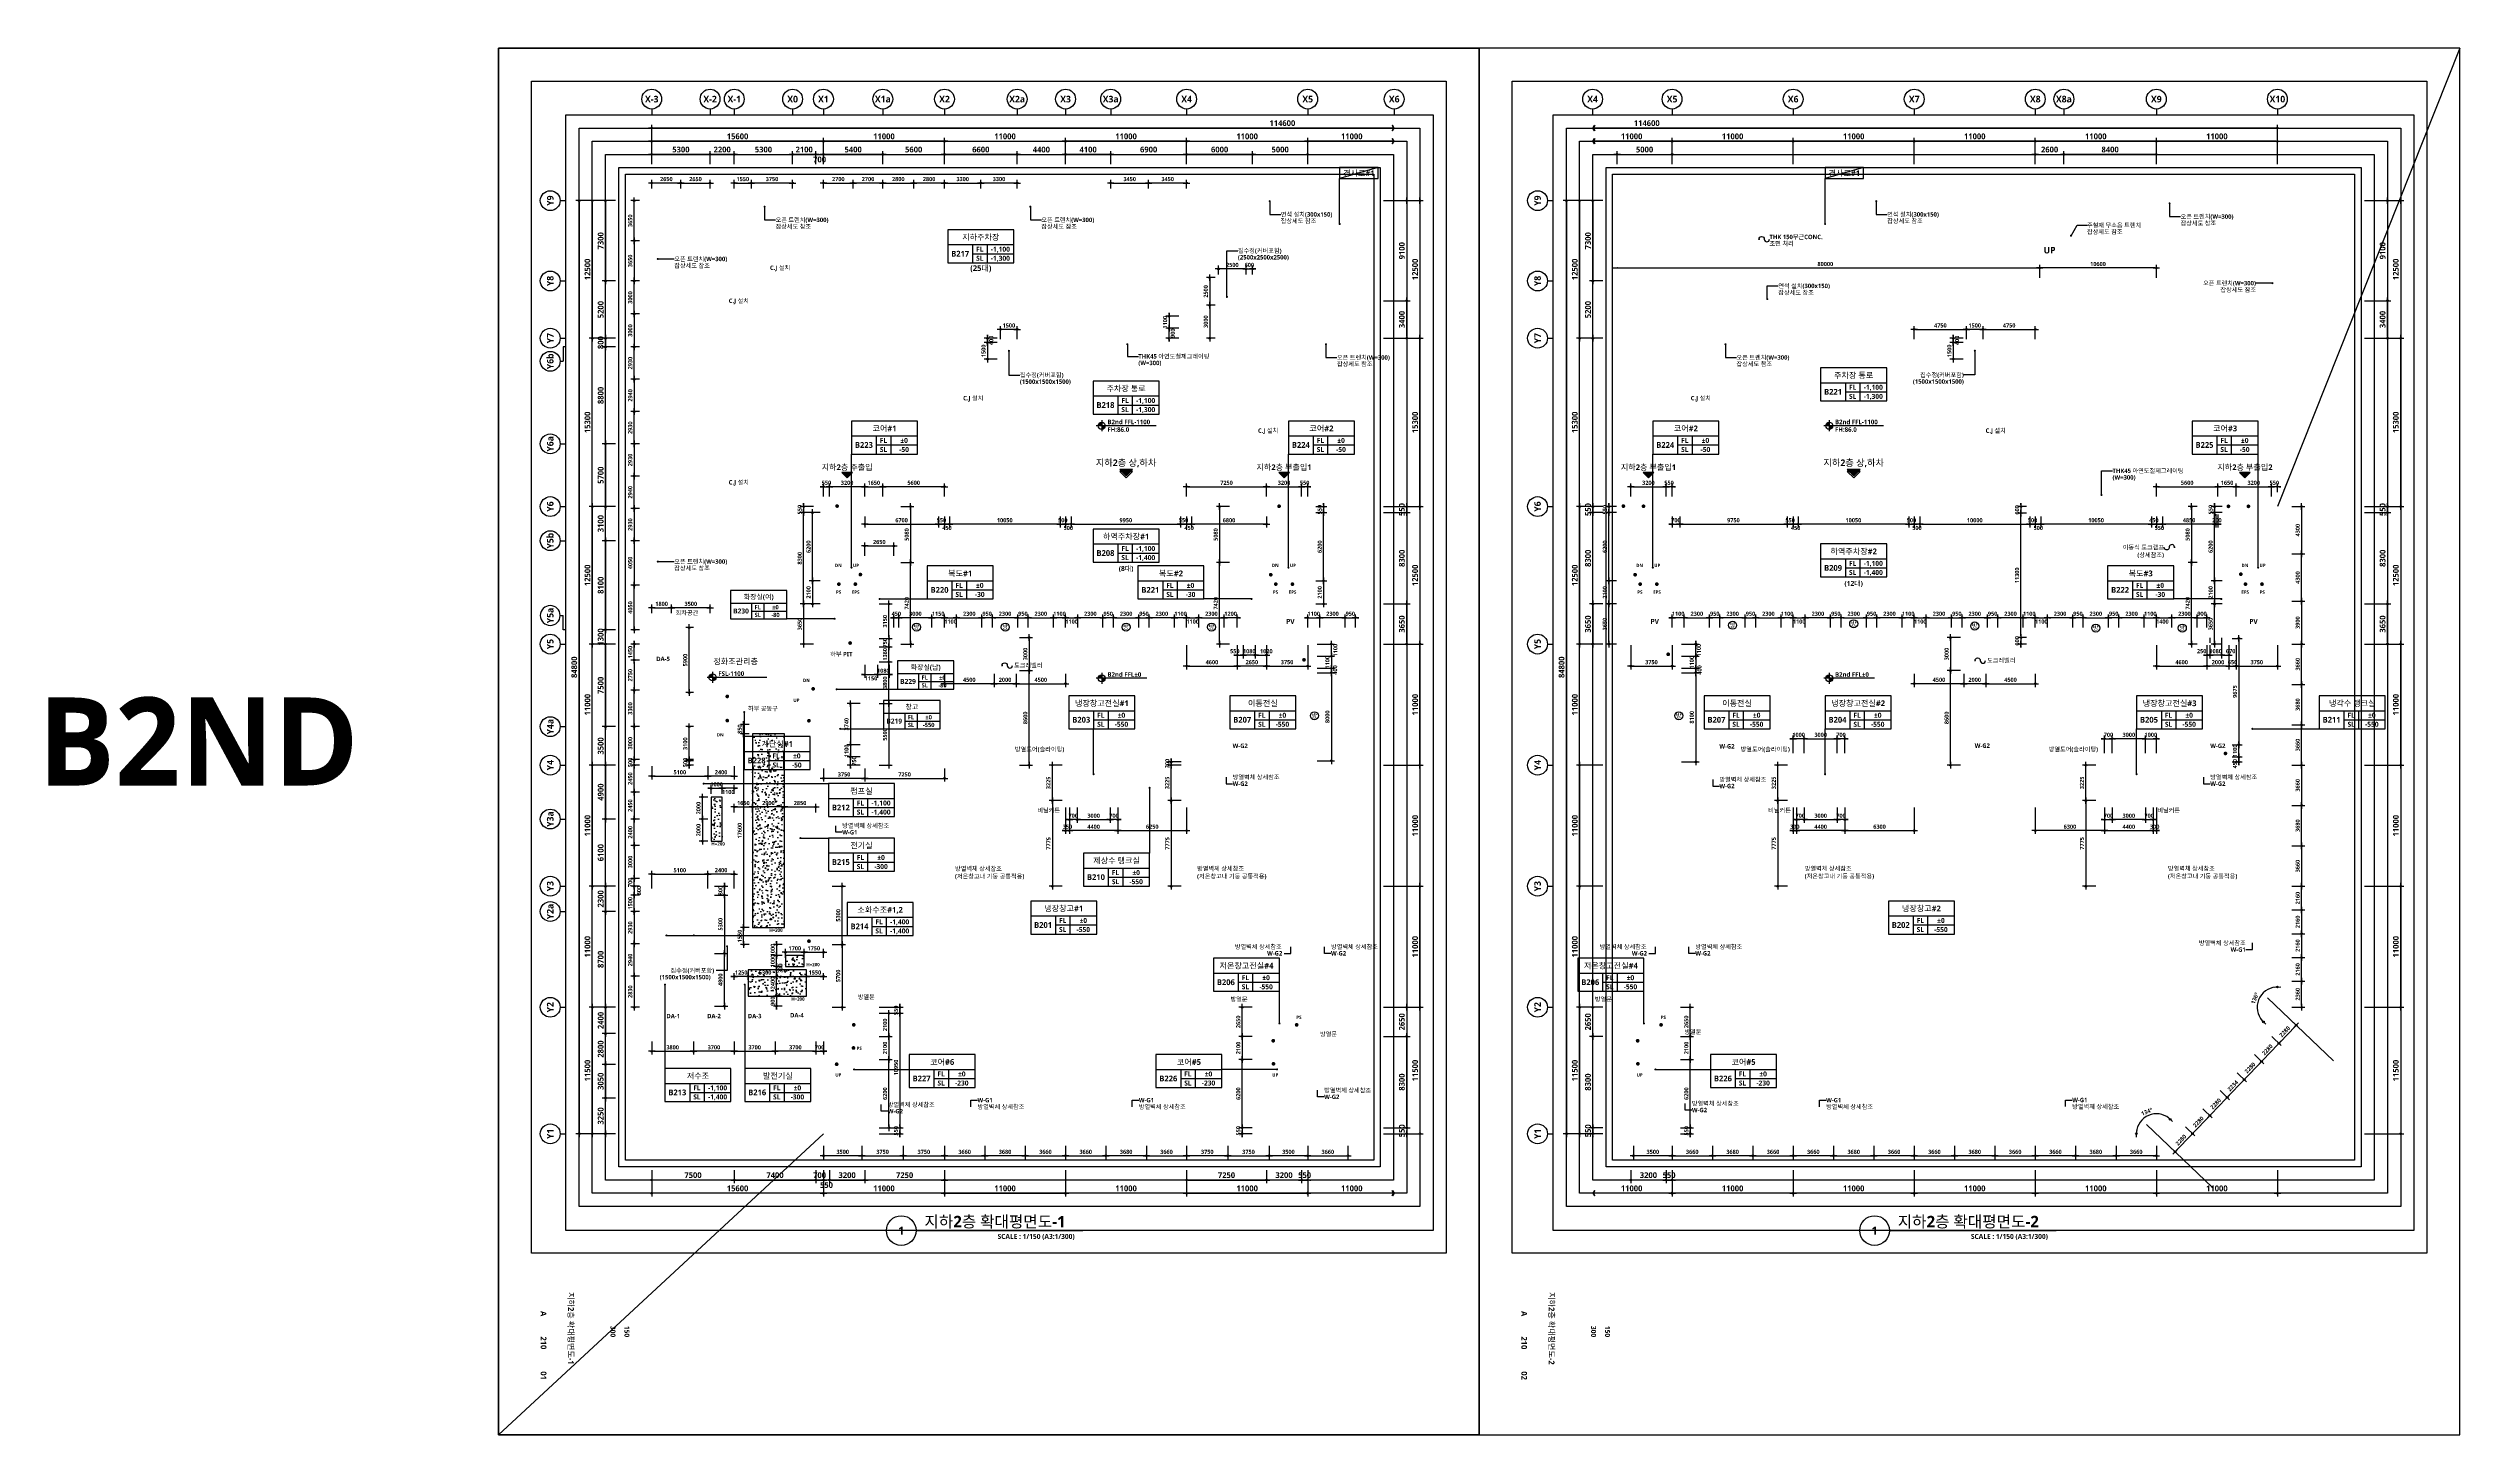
# Model space of a CAD drawing. Header units: millimetres. Extents: x -63924 to 190228206, y 0 to 456875599.
# Drawn here: x -40917 to 178200, y 0 to 126000 of the extents above; entities that cross this region are included whole.
import ezdxf
from ezdxf.enums import TextEntityAlignment as Align

# ---------------------------------------------------------------- set-up
doc = ezdxf.new("R2010")
doc.units = ezdxf.units.MM
doc.header["$LTSCALE"] = 150
doc.header["$MEASUREMENT"] = 0
doc.header["$PDSIZE"] = -10
doc.linetypes.add('CEN', pattern=[62, 60, -1, 0, -1])
doc.layers.get('0').update_dxf_attribs({"linetype": 'CONTINUOUS'})
doc.layers.get('Defpoints').update_dxf_attribs({"color": 153, "linetype": 'CONTINUOUS'})
for name, color, linetype in [('A-ANNO-DIM', 4, 'CONTINUOUS'), ('A-ANNO-ENT', 1, 'CONTINUOUS'), ('A-ANNO-GRA1', 7, 'CONTINUOUS'), ('A-ANNO-LEAD', 4, 'CONTINUOUS'), ('A-ANNO-PONT', 7, 'CONTINUOUS'), ('A-ANNO-SYMB', 7, 'CONTINUOUS'), ('A-ANNO-TEXT1', 7, 'CONTINUOUS'), ('A-ANNO-TEXT2', 3, 'CONTINUOUS'), ('A-ANNO-TITL', 7, 'CONTINUOUS'), ('A-CEN', 1, 'CEN'), ('A-FLOR-MARK-ARCH', 1, 'CONTINUOUS'), ('A-GEN-HAT', 5, 'CONTINUOUS'), ('A-ST-AXIS-BUB', 7, 'CONTINUOUS'), ('A-ST-AXIS-DIM', 7, 'CONTINUOUS'), ('AA-XXXX-TXT1', 2, 'CONTINUOUS')]:
    doc.layers.add(name, color=color, linetype=linetype)
for name, color, linetype, plot in [('Defpoint', 161, 'CONTINUOUS', False), ('G(그리드1)', 185, 'CONTINUOUS', False), ('G(그리드2)', 235, 'CONTINUOUS', False)]:
    doc.layers.add(name, color=color, linetype=linetype, plot=plot)
doc.styles.add('2020음성 1차', font='')
doc.styles.add('SH_나눔', font='')
doc.styles.add('SH_대대리576', font='')
doc.styles.add('SH_진천_나눔', font='')
doc.styles.get('2020음성 1차').set_extended_font_data('NanumGothic', bold=True)
doc.styles.get('SH_나눔').set_extended_font_data('NanumGothic', bold=True)
doc.styles.get('SH_대대리576').set_extended_font_data('NanumGothic', bold=True)
doc.styles.get('SH_진천_나눔').set_extended_font_data('NanumGothic', bold=True)
doc.dimstyles.new('SHP 300', dxfattribs={"dimscale": 150, "dimtxt": 3.5, "dimasz": 1, "dimexe": 2, "dimexo": 2, "dimgap": 1, "dimtad": 1, "dimdec": 0, "dimzin": 0, "dimdsep": 46, "dimtxsty": 'SH_대대리576', "dimblk": 'DIMDOT', "dimcen": 0.09, "dimclrt": 3, "dimadec": 0, "dimazin": 1, "dimtfac": 1, "dimtdec": 0, "dimtix": 1, "dimtmove": 2, "dimatfit": 0, "dimldrblk": 'DIMDOT', "dimfxl": 1, "dimtolj": 1, "dimtzin": 0, "dimarcsym": 0})
doc.dimstyles.new('SHP300내부', dxfattribs={"dimscale": 150, "dimtxt": 2.5, "dimasz": 1, "dimexe": 2, "dimexo": 2, "dimgap": 1, "dimtad": 1, "dimdec": 0, "dimzin": 0, "dimdsep": 46, "dimtxsty": 'SH_대대리576', "dimblk": 'DIMDOT', "dimcen": 0.09, "dimclrd": 256, "dimclre": 256, "dimclrt": 3, "dimadec": 0, "dimazin": 1, "dimtfac": 1, "dimtdec": 0, "dimtix": 1, "dimtmove": 2, "dimatfit": 0, "dimldrblk": 'DIMDOT', "dimfxl": 1, "dimtolj": 1, "dimtzin": 0, "dimlwd": -1, "dimlwe": -1, "dimarcsym": 0})
pattern_1 = [(50, (-27145.9, -156955.1), (1075.8903, -94.1282), [112.5, -1237.5]), (355, (-27145.9, -156955.1), (-208.127, 1128.288), [90, -990]), (100.4514, (-27056.2, -156962.9), (867.764, 1034.1593), [95.6103, -1051.713]), (46.1842, (-27145.9, -156655.1), (1600.8616, -248.2785), [168.75, -1856.25]), (96.6356, (-27012.5, -156675.8), (1401.994, 1461.177), [143.415, -1577.57]), (351.1842, (-27145.9, -156655.1), (1401.993, 1461.178), [135, -1485]), (21, (-26995.9, -156730.1), (895.3606, -603.9283), [112.5, -1237.5]), (326, (-26995.9, -156730.1), (364.973, 1087.725), [90, -990]), (71.4514, (-26921.3, -156780.4), (1260.334, 483.7957), [95.6103, -1051.713]), (37.5, (-27145.87, -156955.1), (18.2398, 499.3408), [0, -978, 0, -1005, 0, -993.75]), (7.5, (-27145.87, -156955.1), (394.6043, 591.6176), [0, -573, 0, -955.5, 0, -378.75]), (327.5, (-27480.37, -156955.1), (800.73365, -33.8323), [0, -375, 0, -1170, 0, -1552.5]), (317.5, (-27630.4, -156955.1), (874.7793, 150.1575), [0, -487.5, 0, -777, 0, -1102.5])]

# ---------------------------------------------------------------- blocks, each defined once
blk = doc.blocks.new('A-ST-AXIS-BUB-1')
at = {"layer": 'A-ST-AXIS-BUB'}
blk.add_line((0, 350), (0, 0), dxfattribs=at)
blk.add_circle((0, 950), 600, dxfattribs=at)
blk = doc.blocks.new('DIMDOT')
at = {"color": 0}
blk.add_line((-2, 0), (2, 0), dxfattribs=at)
for radius in [0.5, 0.25]:
    blk.add_circle((0, 0), radius, dxfattribs=at)
blk = doc.blocks.new('*D14')
at = {"layer": 'A-ST-AXIS-DIM', "color": 0, "lineweight": -2, "transparency": 16777216}
for p, q in [((10620, 112150), (7020, 112150)), ((7320, 112000), (7320, 27500)), ((10620, 27350), (7020, 27350))]:
    blk.add_line(p, q, dxfattribs=at)
at = {"layer": 'Defpoints', "color": 0, "transparency": 16777216}
for p in [(10920, 112150), (7320, 27350), (10920, 27350)]:
    blk.add_point(p, dxfattribs=at)
at = {"layer": 'A-ST-AXIS-DIM', "color": 0, "linetype": 'ByBlock', "lineweight": -2, "transparency": 16777216, "xscale": 150, "yscale": 150, "zscale": 150}
for p, rotation in [((7320, 112150), 90), ((7320, 27350), 270)]:
    blk.add_blockref('DIMDOT', p, dxfattribs=dict(at, rotation=rotation))
at = {"layer": 'A-ST-AXIS-DIM', "color": 3, "transparency": 16777216, "insert": (6880, 69750), "char_height": 525, "attachment_point": 5, "rotation": 90, "style": 'SH_대대리576'}
blk.add_mtext('\\A1;84800', dxfattribs=at)
blk = doc.blocks.new('*D15')
at = {"layer": 'A-ST-AXIS-DIM', "color": 0, "lineweight": -2, "transparency": 16777216}
for p, q in [((10620, 112150), (8220, 112150)), ((8520, 112000), (8520, 99800)), ((10620, 99650), (8220, 99650))]:
    blk.add_line(p, q, dxfattribs=at)
at = {"layer": 'Defpoints', "color": 0, "transparency": 16777216}
for p in [(10920, 112150), (8520, 99650), (10920, 99650)]:
    blk.add_point(p, dxfattribs=at)
at = {"layer": 'A-ST-AXIS-DIM', "color": 0, "linetype": 'ByBlock', "lineweight": -2, "transparency": 16777216, "xscale": 150, "yscale": 150, "zscale": 150}
for p, rotation in [((8520, 112150), 90), ((8520, 99650), 270)]:
    blk.add_blockref('DIMDOT', p, dxfattribs=dict(at, rotation=rotation))
at = {"layer": 'A-ST-AXIS-DIM', "color": 3, "transparency": 16777216, "insert": (8081, 105900), "char_height": 525, "attachment_point": 5, "rotation": 90, "style": 'SH_대대리576'}
blk.add_mtext('\\A1;12500', dxfattribs=at)
blk = doc.blocks.new('*D16')
at = {"layer": 'A-ST-AXIS-DIM', "color": 0, "lineweight": -2, "transparency": 16777216}
for p, q in [((10620, 99650), (8220, 99650)), ((8520, 84500), (8520, 99500)), ((10620, 84350), (8220, 84350))]:
    blk.add_line(p, q, dxfattribs=at)
at = {"layer": 'Defpoints', "color": 0, "transparency": 16777216}
for p in [(8520, 99650), (10920, 99650), (10920, 84350)]:
    blk.add_point(p, dxfattribs=at)
at = {"layer": 'A-ST-AXIS-DIM', "color": 0, "linetype": 'ByBlock', "lineweight": -2, "transparency": 16777216, "xscale": 150, "yscale": 150, "zscale": 150}
for p, rotation in [((8520, 99650), 90.00000000000001), ((8520, 84350), 270)]:
    blk.add_blockref('DIMDOT', p, dxfattribs=dict(at, rotation=rotation))
at = {"layer": 'A-ST-AXIS-DIM', "color": 3, "transparency": 16777216, "insert": (8080, 92000), "char_height": 525, "attachment_point": 5, "rotation": 90, "style": 'SH_대대리576'}
blk.add_mtext('\\A1;15300', dxfattribs=at)
blk = doc.blocks.new('*D17')
at = {"layer": 'A-ST-AXIS-DIM', "color": 0, "lineweight": -2, "transparency": 16777216}
for p, q in [((10620, 84350), (8220, 84350)), ((8520, 84200), (8520, 72000)), ((10620, 71850), (8220, 71850))]:
    blk.add_line(p, q, dxfattribs=at)
at = {"layer": 'Defpoints', "color": 0, "transparency": 16777216}
for p in [(10920, 84350), (8520, 71850), (10920, 71850)]:
    blk.add_point(p, dxfattribs=at)
at = {"layer": 'A-ST-AXIS-DIM', "color": 0, "linetype": 'ByBlock', "lineweight": -2, "transparency": 16777216, "xscale": 150, "yscale": 150, "zscale": 150}
for p, rotation in [((8520, 84350), 90), ((8520, 71850), 270)]:
    blk.add_blockref('DIMDOT', p, dxfattribs=dict(at, rotation=rotation))
at = {"layer": 'A-ST-AXIS-DIM', "color": 3, "transparency": 16777216, "insert": (8081, 78100), "char_height": 525, "attachment_point": 5, "rotation": 90, "style": 'SH_대대리576'}
blk.add_mtext('\\A1;12500', dxfattribs=at)
blk = doc.blocks.new('*D18')
at = {"layer": 'A-ST-AXIS-DIM', "color": 0, "lineweight": -2, "transparency": 16777216}
for p, q in [((10620, 71850), (8220, 71850)), ((8520, 61000), (8520, 71700)), ((10620, 60850), (8220, 60850))]:
    blk.add_line(p, q, dxfattribs=at)
at = {"layer": 'Defpoints', "color": 0, "transparency": 16777216}
for p in [(8520, 71850), (10920, 71850), (10920, 60850)]:
    blk.add_point(p, dxfattribs=at)
at = {"layer": 'A-ST-AXIS-DIM', "color": 0, "linetype": 'ByBlock', "lineweight": -2, "transparency": 16777216, "xscale": 150, "yscale": 150, "zscale": 150}
for p, rotation in [((8520, 71850), 90), ((8520, 60850), 270)]:
    blk.add_blockref('DIMDOT', p, dxfattribs=dict(at, rotation=rotation))
at = {"layer": 'A-ST-AXIS-DIM', "color": 3, "transparency": 16777216, "insert": (8082, 66350), "char_height": 525, "attachment_point": 5, "rotation": 90, "style": 'SH_대대리576'}
blk.add_mtext('\\A1;11000', dxfattribs=at)
blk = doc.blocks.new('*D19')
at = {"layer": 'A-ST-AXIS-DIM', "color": 0, "lineweight": -2, "transparency": 16777216}
for p, q in [((10620, 60850), (8220, 60850)), ((8520, 60700), (8520, 50000)), ((10620, 49850), (8220, 49850))]:
    blk.add_line(p, q, dxfattribs=at)
at = {"layer": 'Defpoints', "color": 0, "transparency": 16777216}
for p in [(10920, 60850), (8520, 49850), (10920, 49850)]:
    blk.add_point(p, dxfattribs=at)
at = {"layer": 'A-ST-AXIS-DIM', "color": 0, "linetype": 'ByBlock', "lineweight": -2, "transparency": 16777216, "xscale": 150, "yscale": 150, "zscale": 150}
for p, rotation in [((8520, 60850), 90), ((8520, 49850), 270)]:
    blk.add_blockref('DIMDOT', p, dxfattribs=dict(at, rotation=rotation))
at = {"layer": 'A-ST-AXIS-DIM', "color": 3, "transparency": 16777216, "insert": (8082, 55350), "char_height": 525, "attachment_point": 5, "rotation": 90, "style": 'SH_대대리576'}
blk.add_mtext('\\A1;11000', dxfattribs=at)
blk = doc.blocks.new('*D20')
at = {"layer": 'A-ST-AXIS-DIM', "color": 0, "lineweight": -2, "transparency": 16777216}
for p, q in [((10620, 49850), (8220, 49850)), ((8520, 39000), (8520, 49700)), ((10620, 38850), (8220, 38850))]:
    blk.add_line(p, q, dxfattribs=at)
at = {"layer": 'Defpoints', "color": 0, "transparency": 16777216}
for p in [(8520, 49850), (10920, 49850), (10920, 38850)]:
    blk.add_point(p, dxfattribs=at)
at = {"layer": 'A-ST-AXIS-DIM', "color": 0, "linetype": 'ByBlock', "lineweight": -2, "transparency": 16777216, "xscale": 150, "yscale": 150, "zscale": 150}
for p, rotation in [((8520, 49850), 90), ((8520, 38850), 270)]:
    blk.add_blockref('DIMDOT', p, dxfattribs=dict(at, rotation=rotation))
at = {"layer": 'A-ST-AXIS-DIM', "color": 3, "transparency": 16777216, "insert": (8082, 44350), "char_height": 525, "attachment_point": 5, "rotation": 90, "style": 'SH_대대리576'}
blk.add_mtext('\\A1;11000', dxfattribs=at)
blk = doc.blocks.new('*D21')
at = {"layer": 'A-ST-AXIS-DIM', "color": 0, "lineweight": -2, "transparency": 16777216}
for p, q in [((10620, 38850), (8220, 38850)), ((8520, 38700), (8520, 27500)), ((10620, 27350), (8220, 27350))]:
    blk.add_line(p, q, dxfattribs=at)
at = {"layer": 'Defpoints', "color": 0, "transparency": 16777216}
for p in [(10920, 38850), (8520, 27350), (10920, 27350)]:
    blk.add_point(p, dxfattribs=at)
at = {"layer": 'A-ST-AXIS-DIM', "color": 0, "linetype": 'ByBlock', "lineweight": -2, "transparency": 16777216, "xscale": 150, "yscale": 150, "zscale": 150}
for p, rotation in [((8520, 38850), 90), ((8520, 27350), 270)]:
    blk.add_blockref('DIMDOT', p, dxfattribs=dict(at, rotation=rotation))
at = {"layer": 'A-ST-AXIS-DIM', "color": 3, "transparency": 16777216, "insert": (8081, 33100), "char_height": 525, "attachment_point": 5, "rotation": 90, "style": 'SH_대대리576'}
blk.add_mtext('\\A1;11500', dxfattribs=at)
blk = doc.blocks.new('*D22')
at = {"layer": 'A-ST-AXIS-DIM', "color": 0, "lineweight": -2, "transparency": 16777216}
for p, q in [((62520, 115450), (62520, 117850)), ((62670, 117550), (73370, 117550)), ((73520, 115450), (73520, 117850))]:
    blk.add_line(p, q, dxfattribs=at)
at = {"layer": 'Defpoints', "color": 0, "transparency": 16777216}
for p in [(73520, 117550), (62520, 115150), (73520, 115150)]:
    blk.add_point(p, dxfattribs=at)
at = {"layer": 'A-ST-AXIS-DIM', "color": 0, "linetype": 'ByBlock', "lineweight": -2, "transparency": 16777216, "xscale": 150, "yscale": 150, "zscale": 150, "rotation": 180}
blk.add_blockref('DIMDOT', (62520, 117550), dxfattribs=at)
at = {"layer": 'A-ST-AXIS-DIM', "color": 0, "linetype": 'ByBlock', "lineweight": -2, "transparency": 16777216, "xscale": 150, "yscale": 150, "zscale": 150}
blk.add_blockref('DIMDOT', (73520, 117550), dxfattribs=at)
at = {"layer": 'A-ST-AXIS-DIM', "color": 3, "transparency": 16777216, "insert": (68020, 117988), "char_height": 525, "attachment_point": 5, "style": 'SH_대대리576'}
blk.add_mtext('\\A1;11000', dxfattribs=at)
blk = doc.blocks.new('*D23')
at = {"layer": 'A-ST-AXIS-DIM', "color": 0, "lineweight": -2, "transparency": 16777216}
for p, q in [((51520, 115450), (51520, 117850)), ((62370, 117550), (51670, 117550)), ((62520, 115450), (62520, 117850))]:
    blk.add_line(p, q, dxfattribs=at)
at = {"layer": 'Defpoints', "color": 0, "transparency": 16777216}
for p in [(51520, 117550), (51520, 115150), (62520, 115150)]:
    blk.add_point(p, dxfattribs=at)
at = {"layer": 'A-ST-AXIS-DIM', "color": 0, "linetype": 'ByBlock', "lineweight": -2, "transparency": 16777216, "xscale": 150, "yscale": 150, "zscale": 150, "rotation": 180}
blk.add_blockref('DIMDOT', (51520, 117550), dxfattribs=at)
at = {"layer": 'A-ST-AXIS-DIM', "color": 0, "linetype": 'ByBlock', "lineweight": -2, "transparency": 16777216, "xscale": 150, "yscale": 150, "zscale": 150}
blk.add_blockref('DIMDOT', (62520, 117550), dxfattribs=at)
at = {"layer": 'A-ST-AXIS-DIM', "color": 3, "transparency": 16777216, "insert": (57020, 117988), "char_height": 525, "attachment_point": 5, "style": 'SH_대대리576'}
blk.add_mtext('\\A1;11000', dxfattribs=at)
blk = doc.blocks.new('*D24')
at = {"layer": 'A-ST-AXIS-DIM', "color": 0, "lineweight": -2, "transparency": 16777216}
for p, q in [((40520, 115450), (40520, 117850)), ((40670, 117550), (51370, 117550)), ((51520, 115450), (51520, 117850))]:
    blk.add_line(p, q, dxfattribs=at)
at = {"layer": 'Defpoints', "color": 0, "transparency": 16777216}
for p in [(51520, 117550), (40520, 115150), (51520, 115150)]:
    blk.add_point(p, dxfattribs=at)
at = {"layer": 'A-ST-AXIS-DIM', "color": 0, "linetype": 'ByBlock', "lineweight": -2, "transparency": 16777216, "xscale": 150, "yscale": 150, "zscale": 150, "rotation": 180}
blk.add_blockref('DIMDOT', (40520, 117550), dxfattribs=at)
at = {"layer": 'A-ST-AXIS-DIM', "color": 0, "linetype": 'ByBlock', "lineweight": -2, "transparency": 16777216, "xscale": 150, "yscale": 150, "zscale": 150}
blk.add_blockref('DIMDOT', (51520, 117550), dxfattribs=at)
at = {"layer": 'A-ST-AXIS-DIM', "color": 3, "transparency": 16777216, "insert": (46020, 117988), "char_height": 525, "attachment_point": 5, "style": 'SH_대대리576'}
blk.add_mtext('\\A1;11000', dxfattribs=at)
blk = doc.blocks.new('*D25')
at = {"layer": 'A-ST-AXIS-DIM', "color": 0, "lineweight": -2, "transparency": 16777216}
for p, q in [((29520, 115450), (29520, 117850)), ((40370, 117550), (29670, 117550)), ((40520, 115450), (40520, 117850))]:
    blk.add_line(p, q, dxfattribs=at)
at = {"layer": 'Defpoints', "color": 0, "transparency": 16777216}
for p in [(29520, 117550), (29520, 115150), (40520, 115150)]:
    blk.add_point(p, dxfattribs=at)
at = {"layer": 'A-ST-AXIS-DIM', "color": 0, "linetype": 'ByBlock', "lineweight": -2, "transparency": 16777216, "xscale": 150, "yscale": 150, "zscale": 150, "rotation": 180}
blk.add_blockref('DIMDOT', (29520, 117550), dxfattribs=at)
at = {"layer": 'A-ST-AXIS-DIM', "color": 0, "linetype": 'ByBlock', "lineweight": -2, "transparency": 16777216, "xscale": 150, "yscale": 150, "zscale": 150}
blk.add_blockref('DIMDOT', (40520, 117550), dxfattribs=at)
at = {"layer": 'A-ST-AXIS-DIM', "color": 3, "transparency": 16777216, "insert": (35020, 117988), "char_height": 525, "attachment_point": 5, "style": 'SH_대대리576'}
blk.add_mtext('\\A1;11000', dxfattribs=at)
blk = doc.blocks.new('*D26')
at = {"layer": 'A-ST-AXIS-DIM', "color": 0, "lineweight": -2, "transparency": 16777216}
for p, q in [((13920, 115450), (13920, 117850)), ((29370, 117550), (14070, 117550)), ((29520, 115450), (29520, 117850))]:
    blk.add_line(p, q, dxfattribs=at)
at = {"layer": 'Defpoints', "color": 0, "transparency": 16777216}
for p in [(13920, 117550), (13920, 115150), (29520, 115150)]:
    blk.add_point(p, dxfattribs=at)
at = {"layer": 'A-ST-AXIS-DIM', "color": 0, "linetype": 'ByBlock', "lineweight": -2, "transparency": 16777216, "xscale": 150, "yscale": 150, "zscale": 150, "rotation": 180}
blk.add_blockref('DIMDOT', (13920, 117550), dxfattribs=at)
at = {"layer": 'A-ST-AXIS-DIM', "color": 0, "linetype": 'ByBlock', "lineweight": -2, "transparency": 16777216, "xscale": 150, "yscale": 150, "zscale": 150}
blk.add_blockref('DIMDOT', (29520, 117550), dxfattribs=at)
at = {"layer": 'A-ST-AXIS-DIM', "color": 3, "transparency": 16777216, "insert": (21720, 117990), "char_height": 525, "attachment_point": 5, "style": 'SH_대대리576'}
blk.add_mtext('\\A1;15600', dxfattribs=at)
blk = doc.blocks.new('*D27')
at = {"layer": 'A-ST-AXIS-DIM', "color": 0, "lineweight": -2, "transparency": 16777216}
for p, q in [((26720, 115450), (26720, 116650)), ((28670, 116350), (26870, 116350)), ((28820, 115450), (28820, 116650))]:
    blk.add_line(p, q, dxfattribs=at)
at = {"layer": 'Defpoints', "color": 0, "transparency": 16777216}
for p in [(26720, 116350), (26720, 115150), (28820, 115150)]:
    blk.add_point(p, dxfattribs=at)
at = {"layer": 'A-ST-AXIS-DIM', "color": 0, "linetype": 'ByBlock', "lineweight": -2, "transparency": 16777216, "xscale": 150, "yscale": 150, "zscale": 150, "rotation": 180}
blk.add_blockref('DIMDOT', (26720, 116350), dxfattribs=at)
at = {"layer": 'A-ST-AXIS-DIM', "color": 0, "linetype": 'ByBlock', "lineweight": -2, "transparency": 16777216, "xscale": 150, "yscale": 150, "zscale": 150}
blk.add_blockref('DIMDOT', (28820, 116350), dxfattribs=at)
at = {"layer": 'A-ST-AXIS-DIM', "color": 3, "transparency": 16777216, "insert": (27770, 116789), "char_height": 525, "attachment_point": 5, "style": 'SH_대대리576'}
blk.add_mtext('\\A1;2100', dxfattribs=at)
blk = doc.blocks.new('*D28')
at = {"layer": 'A-ST-AXIS-DIM', "color": 0, "lineweight": -2, "transparency": 16777216}
for p, q in [((21420, 115450), (21420, 116650)), ((21570, 116350), (26570, 116350)), ((26720, 115450), (26720, 116650))]:
    blk.add_line(p, q, dxfattribs=at)
at = {"layer": 'Defpoints', "color": 0, "transparency": 16777216}
for p in [(26720, 116350), (21420, 115150), (26720, 115150)]:
    blk.add_point(p, dxfattribs=at)
at = {"layer": 'A-ST-AXIS-DIM', "color": 0, "linetype": 'ByBlock', "lineweight": -2, "transparency": 16777216, "xscale": 150, "yscale": 150, "zscale": 150, "rotation": 180}
blk.add_blockref('DIMDOT', (21420, 116350), dxfattribs=at)
at = {"layer": 'A-ST-AXIS-DIM', "color": 0, "linetype": 'ByBlock', "lineweight": -2, "transparency": 16777216, "xscale": 150, "yscale": 150, "zscale": 150}
blk.add_blockref('DIMDOT', (26720, 116350), dxfattribs=at)
at = {"layer": 'A-ST-AXIS-DIM', "color": 3, "transparency": 16777216, "insert": (24070, 116790), "char_height": 525, "attachment_point": 5, "style": 'SH_대대리576'}
blk.add_mtext('\\A1;5300', dxfattribs=at)
blk = doc.blocks.new('*D29')
at = {"layer": 'A-ST-AXIS-DIM', "color": 0, "lineweight": -2, "transparency": 16777216}
for p, q in [((13920, 115450), (13920, 116650)), ((19070, 116350), (14070, 116350)), ((19220, 115450), (19220, 116650))]:
    blk.add_line(p, q, dxfattribs=at)
at = {"layer": 'Defpoints', "color": 0, "transparency": 16777216}
for p in [(13920, 116350), (13920, 115150), (19220, 115150)]:
    blk.add_point(p, dxfattribs=at)
at = {"layer": 'A-ST-AXIS-DIM', "color": 0, "linetype": 'ByBlock', "lineweight": -2, "transparency": 16777216, "xscale": 150, "yscale": 150, "zscale": 150, "rotation": 180}
blk.add_blockref('DIMDOT', (13920, 116350), dxfattribs=at)
at = {"layer": 'A-ST-AXIS-DIM', "color": 0, "linetype": 'ByBlock', "lineweight": -2, "transparency": 16777216, "xscale": 150, "yscale": 150, "zscale": 150}
blk.add_blockref('DIMDOT', (19220, 116350), dxfattribs=at)
at = {"layer": 'A-ST-AXIS-DIM', "color": 3, "transparency": 16777216, "insert": (16570, 116790), "char_height": 525, "attachment_point": 5, "style": 'SH_대대리576'}
blk.add_mtext('\\A1;5300', dxfattribs=at)
blk = doc.blocks.new('*U12')
at = {"layer": 'A-ANNO-TITL'}
blk.add_line((0, 0), (5050, 0), dxfattribs=at)
blk.add_circle((-450, 0), 450, dxfattribs=at)
at = {"layer": 'AA-XXXX-TXT1', "color": 7, "style": 'SH_대대리576'}
blk.add_attdef('NO1', text='', height=300, dxfattribs=at).set_placement((-450, 0), align=Align.MIDDLE)
at = {"layer": 'AA-XXXX-TXT1', "style": 'SH_대대리576'}
blk.add_attdef('DWG.TITLE', (250, 100), '', height=350, dxfattribs=at)
blk.add_attdef('SCALE', text='', height=150, dxfattribs=at).set_placement((4800, -100), align=Align.TOP_RIGHT)
blk = doc.blocks.new('*D31')
at = {"layer": 'A-ST-AXIS-DIM', "color": 0, "lineweight": -2, "transparency": 16777216}
for p, q in [((106630, 115450), (106630, 117850)), ((117480, 117550), (106780, 117550)), ((117630, 115450), (117630, 117850))]:
    blk.add_line(p, q, dxfattribs=at)
at = {"layer": 'Defpoints', "color": 0, "transparency": 16777216}
for p in [(106630, 117550), (106630, 115150), (117630, 115150)]:
    blk.add_point(p, dxfattribs=at)
at = {"layer": 'A-ST-AXIS-DIM', "color": 0, "linetype": 'ByBlock', "lineweight": -2, "transparency": 16777216, "xscale": 150, "yscale": 150, "zscale": 150, "rotation": 180}
blk.add_blockref('DIMDOT', (106630, 117550), dxfattribs=at)
at = {"layer": 'A-ST-AXIS-DIM', "color": 0, "linetype": 'ByBlock', "lineweight": -2, "transparency": 16777216, "xscale": 150, "yscale": 150, "zscale": 150}
blk.add_blockref('DIMDOT', (117630, 117550), dxfattribs=at)
at = {"layer": 'A-ST-AXIS-DIM', "color": 3, "transparency": 16777216, "insert": (112130, 117988), "char_height": 525, "attachment_point": 5, "style": 'SH_대대리576'}
blk.add_mtext('\\A1;11000', dxfattribs=at)
blk = doc.blocks.new('*D32')
at = {"layer": 'A-ST-AXIS-DIM', "color": 0, "lineweight": -2, "transparency": 16777216}
for p, q in [((117630, 115450), (117630, 117850)), ((128480, 117550), (117780, 117550)), ((128630, 115450), (128630, 117850))]:
    blk.add_line(p, q, dxfattribs=at)
at = {"layer": 'Defpoints', "color": 0, "transparency": 16777216}
for p in [(117630, 117550), (117630, 115150), (128630, 115150)]:
    blk.add_point(p, dxfattribs=at)
at = {"layer": 'A-ST-AXIS-DIM', "color": 0, "linetype": 'ByBlock', "lineweight": -2, "transparency": 16777216, "xscale": 150, "yscale": 150, "zscale": 150, "rotation": 180}
blk.add_blockref('DIMDOT', (117630, 117550), dxfattribs=at)
at = {"layer": 'A-ST-AXIS-DIM', "color": 0, "linetype": 'ByBlock', "lineweight": -2, "transparency": 16777216, "xscale": 150, "yscale": 150, "zscale": 150}
blk.add_blockref('DIMDOT', (128630, 117550), dxfattribs=at)
at = {"layer": 'A-ST-AXIS-DIM', "color": 3, "transparency": 16777216, "insert": (123130, 117988), "char_height": 525, "attachment_point": 5, "style": 'SH_대대리576'}
blk.add_mtext('\\A1;11000', dxfattribs=at)
blk = doc.blocks.new('*D33')
at = {"layer": 'A-ST-AXIS-DIM', "color": 0, "lineweight": -2, "transparency": 16777216}
for p, q in [((128630, 115450), (128630, 117850)), ((139480, 117550), (128780, 117550)), ((139630, 115450), (139630, 117850))]:
    blk.add_line(p, q, dxfattribs=at)
at = {"layer": 'Defpoints', "color": 0, "transparency": 16777216}
for p in [(128630, 117550), (128630, 115150), (139630, 115150)]:
    blk.add_point(p, dxfattribs=at)
at = {"layer": 'A-ST-AXIS-DIM', "color": 0, "linetype": 'ByBlock', "lineweight": -2, "transparency": 16777216, "xscale": 150, "yscale": 150, "zscale": 150, "rotation": 180}
blk.add_blockref('DIMDOT', (128630, 117550), dxfattribs=at)
at = {"layer": 'A-ST-AXIS-DIM', "color": 0, "linetype": 'ByBlock', "lineweight": -2, "transparency": 16777216, "xscale": 150, "yscale": 150, "zscale": 150}
blk.add_blockref('DIMDOT', (139630, 117550), dxfattribs=at)
at = {"layer": 'A-ST-AXIS-DIM', "color": 3, "transparency": 16777216, "insert": (134130, 117988), "char_height": 525, "attachment_point": 5, "style": 'SH_대대리576'}
blk.add_mtext('\\A1;11000', dxfattribs=at)
blk = doc.blocks.new('*D34')
at = {"layer": 'A-ST-AXIS-DIM', "color": 0, "lineweight": -2, "transparency": 16777216}
for p, q in [((139630, 115450), (139630, 117850)), ((150480, 117550), (139780, 117550)), ((150630, 115450), (150630, 117850))]:
    blk.add_line(p, q, dxfattribs=at)
at = {"layer": 'Defpoints', "color": 0, "transparency": 16777216}
for p in [(139630, 117550), (139630, 115150), (150630, 115150)]:
    blk.add_point(p, dxfattribs=at)
at = {"layer": 'A-ST-AXIS-DIM', "color": 0, "linetype": 'ByBlock', "lineweight": -2, "transparency": 16777216, "xscale": 150, "yscale": 150, "zscale": 150, "rotation": 180}
blk.add_blockref('DIMDOT', (139630, 117550), dxfattribs=at)
at = {"layer": 'A-ST-AXIS-DIM', "color": 0, "linetype": 'ByBlock', "lineweight": -2, "transparency": 16777216, "xscale": 150, "yscale": 150, "zscale": 150}
blk.add_blockref('DIMDOT', (150630, 117550), dxfattribs=at)
at = {"layer": 'A-ST-AXIS-DIM', "color": 3, "transparency": 16777216, "insert": (145130, 117988), "char_height": 525, "attachment_point": 5, "style": 'SH_대대리576'}
blk.add_mtext('\\A1;11000', dxfattribs=at)
blk = doc.blocks.new('*D35')
at = {"layer": 'A-ST-AXIS-DIM', "color": 0, "lineweight": -2, "transparency": 16777216}
for p, q in [((150630, 115450), (150630, 117850)), ((161480, 117550), (150780, 117550)), ((161630, 115450), (161630, 117850))]:
    blk.add_line(p, q, dxfattribs=at)
at = {"layer": 'Defpoints', "color": 0, "transparency": 16777216}
for p in [(150630, 117550), (150630, 115150), (161630, 115150)]:
    blk.add_point(p, dxfattribs=at)
at = {"layer": 'A-ST-AXIS-DIM', "color": 0, "linetype": 'ByBlock', "lineweight": -2, "transparency": 16777216, "xscale": 150, "yscale": 150, "zscale": 150, "rotation": 180}
blk.add_blockref('DIMDOT', (150630, 117550), dxfattribs=at)
at = {"layer": 'A-ST-AXIS-DIM', "color": 0, "linetype": 'ByBlock', "lineweight": -2, "transparency": 16777216, "xscale": 150, "yscale": 150, "zscale": 150}
blk.add_blockref('DIMDOT', (161630, 117550), dxfattribs=at)
at = {"layer": 'A-ST-AXIS-DIM', "color": 3, "transparency": 16777216, "insert": (156130, 117988), "char_height": 525, "attachment_point": 5, "style": 'SH_대대리576'}
blk.add_mtext('\\A1;11000', dxfattribs=at)
blk = doc.blocks.new('*D36')
at = {"layer": 'A-ST-AXIS-DIM', "color": 0, "lineweight": -2, "transparency": 16777216}
for p, q in [((100330, 38850), (97930, 38850)), ((98230, 38700), (98230, 27500)), ((100330, 27350), (97930, 27350))]:
    blk.add_line(p, q, dxfattribs=at)
at = {"layer": 'Defpoints', "color": 0, "transparency": 16777216}
for p in [(100630, 38850), (98230, 27350), (100630, 27350)]:
    blk.add_point(p, dxfattribs=at)
at = {"layer": 'A-ST-AXIS-DIM', "color": 0, "linetype": 'ByBlock', "lineweight": -2, "transparency": 16777216, "xscale": 150, "yscale": 150, "zscale": 150}
for p, rotation in [((98230, 38850), 90), ((98230, 27350), 270)]:
    blk.add_blockref('DIMDOT', p, dxfattribs=dict(at, rotation=rotation))
at = {"layer": 'A-ST-AXIS-DIM', "color": 3, "transparency": 16777216, "insert": (97791, 33100), "char_height": 525, "attachment_point": 5, "rotation": 90, "style": 'SH_대대리576'}
blk.add_mtext('\\A1;11500', dxfattribs=at)
blk = doc.blocks.new('*D37')
at = {"layer": 'A-ST-AXIS-DIM', "color": 0, "lineweight": -2, "transparency": 16777216}
for p, q in [((100330, 49850), (97930, 49850)), ((98230, 39000), (98230, 49700)), ((100330, 38850), (97930, 38850))]:
    blk.add_line(p, q, dxfattribs=at)
at = {"layer": 'Defpoints', "color": 0, "transparency": 16777216}
for p in [(98230, 49850), (100630, 49850), (100630, 38850)]:
    blk.add_point(p, dxfattribs=at)
at = {"layer": 'A-ST-AXIS-DIM', "color": 0, "linetype": 'ByBlock', "lineweight": -2, "transparency": 16777216, "xscale": 150, "yscale": 150, "zscale": 150}
for p, rotation in [((98230, 49850), 90), ((98230, 38850), 270)]:
    blk.add_blockref('DIMDOT', p, dxfattribs=dict(at, rotation=rotation))
at = {"layer": 'A-ST-AXIS-DIM', "color": 3, "transparency": 16777216, "insert": (97792, 44350), "char_height": 525, "attachment_point": 5, "rotation": 90, "style": 'SH_대대리576'}
blk.add_mtext('\\A1;11000', dxfattribs=at)
blk = doc.blocks.new('*D38')
at = {"layer": 'A-ST-AXIS-DIM', "color": 0, "lineweight": -2, "transparency": 16777216}
for p, q in [((100330, 60850), (97930, 60850)), ((98230, 60700), (98230, 50000)), ((100330, 49850), (97930, 49850))]:
    blk.add_line(p, q, dxfattribs=at)
at = {"layer": 'Defpoints', "color": 0, "transparency": 16777216}
for p in [(100630, 60850), (98230, 49850), (100630, 49850)]:
    blk.add_point(p, dxfattribs=at)
at = {"layer": 'A-ST-AXIS-DIM', "color": 0, "linetype": 'ByBlock', "lineweight": -2, "transparency": 16777216, "xscale": 150, "yscale": 150, "zscale": 150}
for p, rotation in [((98230, 60850), 90), ((98230, 49850), 270)]:
    blk.add_blockref('DIMDOT', p, dxfattribs=dict(at, rotation=rotation))
at = {"layer": 'A-ST-AXIS-DIM', "color": 3, "transparency": 16777216, "insert": (97792, 55350), "char_height": 525, "attachment_point": 5, "rotation": 90, "style": 'SH_대대리576'}
blk.add_mtext('\\A1;11000', dxfattribs=at)
blk = doc.blocks.new('*D39')
at = {"layer": 'A-ST-AXIS-DIM', "color": 0, "lineweight": -2, "transparency": 16777216}
for p, q in [((100330, 71850), (97930, 71850)), ((98230, 61000), (98230, 71700)), ((100330, 60850), (97930, 60850))]:
    blk.add_line(p, q, dxfattribs=at)
at = {"layer": 'Defpoints', "color": 0, "transparency": 16777216}
for p in [(98230, 71850), (100630, 71850), (100630, 60850)]:
    blk.add_point(p, dxfattribs=at)
at = {"layer": 'A-ST-AXIS-DIM', "color": 0, "linetype": 'ByBlock', "lineweight": -2, "transparency": 16777216, "xscale": 150, "yscale": 150, "zscale": 150}
for p, rotation in [((98230, 71850), 90), ((98230, 60850), 270)]:
    blk.add_blockref('DIMDOT', p, dxfattribs=dict(at, rotation=rotation))
at = {"layer": 'A-ST-AXIS-DIM', "color": 3, "transparency": 16777216, "insert": (97792, 66350), "char_height": 525, "attachment_point": 5, "rotation": 90, "style": 'SH_대대리576'}
blk.add_mtext('\\A1;11000', dxfattribs=at)
blk = doc.blocks.new('*D40')
at = {"layer": 'A-ST-AXIS-DIM', "color": 0, "lineweight": -2, "transparency": 16777216}
for p, q in [((100330, 84350), (97930, 84350)), ((98230, 84200), (98230, 72000)), ((100330, 71850), (97930, 71850))]:
    blk.add_line(p, q, dxfattribs=at)
at = {"layer": 'Defpoints', "color": 0, "transparency": 16777216}
for p in [(100630, 84350), (98230, 71850), (100630, 71850)]:
    blk.add_point(p, dxfattribs=at)
at = {"layer": 'A-ST-AXIS-DIM', "color": 0, "linetype": 'ByBlock', "lineweight": -2, "transparency": 16777216, "xscale": 150, "yscale": 150, "zscale": 150}
for p, rotation in [((98230, 84350), 90), ((98230, 71850), 270)]:
    blk.add_blockref('DIMDOT', p, dxfattribs=dict(at, rotation=rotation))
at = {"layer": 'A-ST-AXIS-DIM', "color": 3, "transparency": 16777216, "insert": (97791, 78100), "char_height": 525, "attachment_point": 5, "rotation": 90, "style": 'SH_대대리576'}
blk.add_mtext('\\A1;12500', dxfattribs=at)
blk = doc.blocks.new('*D41')
at = {"layer": 'A-ST-AXIS-DIM', "color": 0, "lineweight": -2, "transparency": 16777216}
for p, q in [((100330, 99650), (97930, 99650)), ((98230, 84500), (98230, 99500)), ((100330, 84350), (97930, 84350))]:
    blk.add_line(p, q, dxfattribs=at)
at = {"layer": 'Defpoints', "color": 0, "transparency": 16777216}
for p in [(98230, 99650), (100630, 99650), (100630, 84350)]:
    blk.add_point(p, dxfattribs=at)
at = {"layer": 'A-ST-AXIS-DIM', "color": 0, "linetype": 'ByBlock', "lineweight": -2, "transparency": 16777216, "xscale": 150, "yscale": 150, "zscale": 150}
for p, rotation in [((98230, 99650), 90), ((98230, 84350), 270)]:
    blk.add_blockref('DIMDOT', p, dxfattribs=dict(at, rotation=rotation))
at = {"layer": 'A-ST-AXIS-DIM', "color": 3, "transparency": 16777216, "insert": (97790, 92000), "char_height": 525, "attachment_point": 5, "rotation": 90, "style": 'SH_대대리576'}
blk.add_mtext('\\A1;15300', dxfattribs=at)
blk = doc.blocks.new('*D42')
at = {"layer": 'A-ST-AXIS-DIM', "color": 0, "lineweight": -2, "transparency": 16777216}
for p, q in [((100330, 112150), (97930, 112150)), ((98230, 112000), (98230, 99800)), ((100330, 99650), (97930, 99650))]:
    blk.add_line(p, q, dxfattribs=at)
at = {"layer": 'Defpoints', "color": 0, "transparency": 16777216}
for p in [(100630, 112150), (98230, 99650), (100630, 99650)]:
    blk.add_point(p, dxfattribs=at)
at = {"layer": 'A-ST-AXIS-DIM', "color": 0, "linetype": 'ByBlock', "lineweight": -2, "transparency": 16777216, "xscale": 150, "yscale": 150, "zscale": 150}
for p, rotation in [((98230, 112150), 90), ((98230, 99650), 270)]:
    blk.add_blockref('DIMDOT', p, dxfattribs=dict(at, rotation=rotation))
at = {"layer": 'A-ST-AXIS-DIM', "color": 3, "transparency": 16777216, "insert": (97791, 105900), "char_height": 525, "attachment_point": 5, "rotation": 90, "style": 'SH_대대리576'}
blk.add_mtext('\\A1;12500', dxfattribs=at)
blk = doc.blocks.new('*D43')
at = {"layer": 'A-ST-AXIS-DIM', "color": 0, "lineweight": -2, "transparency": 16777216}
for p, q in [((100330, 112150), (96730, 112150)), ((97030, 112000), (97030, 27500)), ((100330, 27350), (96730, 27350))]:
    blk.add_line(p, q, dxfattribs=at)
at = {"layer": 'Defpoints', "color": 0, "transparency": 16777216}
for p in [(100630, 112150), (97030, 27350), (100630, 27350)]:
    blk.add_point(p, dxfattribs=at)
at = {"layer": 'A-ST-AXIS-DIM', "color": 0, "linetype": 'ByBlock', "lineweight": -2, "transparency": 16777216, "xscale": 150, "yscale": 150, "zscale": 150}
for p, rotation in [((97030, 112150), 90), ((97030, 27350), 270)]:
    blk.add_blockref('DIMDOT', p, dxfattribs=dict(at, rotation=rotation))
at = {"layer": 'A-ST-AXIS-DIM', "color": 3, "transparency": 16777216, "insert": (96590, 69750), "char_height": 525, "attachment_point": 5, "rotation": 90, "style": 'SH_대대리576'}
blk.add_mtext('\\A1;84800', dxfattribs=at)
blk = doc.blocks.new('*D44')
at = {"layer": 'A-ANNO-DIM', "transparency": 16777216}
for p, q in [((34570, 36200), (35770, 36200)), ((35470, 36050), (35470, 34250)), ((34570, 34100), (35770, 34100))]:
    blk.add_line(p, q, dxfattribs=at)
at = {"layer": 'Defpoints', "color": 0, "transparency": 16777216}
for p in [(34270, 36200), (34270, 34100), (35470, 34100)]:
    blk.add_point(p, dxfattribs=at)
at = {"layer": 'A-ANNO-DIM', "linetype": 'ByBlock', "transparency": 16777216, "xscale": 150, "yscale": 150, "zscale": 150}
for p, rotation in [((35470, 36200), 90), ((35470, 34100), 270)]:
    blk.add_blockref('DIMDOT', p, dxfattribs=dict(at, rotation=rotation))
at = {"layer": 'A-ANNO-DIM', "color": 3, "transparency": 16777216, "insert": (35114, 35150), "char_height": 375, "attachment_point": 5, "rotation": 90, "style": 'SH_대대리576'}
blk.add_mtext('\\A1;2100', dxfattribs=at)
blk = doc.blocks.new('*D45')
at = {"layer": 'A-ANNO-DIM', "transparency": 16777216}
for p, q in [((34570, 38300), (35770, 38300)), ((35470, 36350), (35470, 38150)), ((34570, 36200), (35770, 36200))]:
    blk.add_line(p, q, dxfattribs=at)
at = {"layer": 'Defpoints', "color": 0, "transparency": 16777216}
for p in [(34270, 38300), (35470, 38300), (34270, 36200)]:
    blk.add_point(p, dxfattribs=at)
at = {"layer": 'A-ANNO-DIM', "linetype": 'ByBlock', "transparency": 16777216, "xscale": 150, "yscale": 150, "zscale": 150}
for p, rotation in [((35470, 38300), 90), ((35470, 36200), 270)]:
    blk.add_blockref('DIMDOT', p, dxfattribs=dict(at, rotation=rotation))
at = {"layer": 'A-ANNO-DIM', "color": 3, "transparency": 16777216, "insert": (35114, 37250), "char_height": 375, "attachment_point": 5, "rotation": 90, "style": 'SH_대대리576'}
blk.add_mtext('\\A1;2100', dxfattribs=at)
blk = doc.blocks.new('*D46')
at = {"layer": 'A-ANNO-DIM', "transparency": 16777216}
for p, q in [((34570, 38850), (36770, 38850)), ((34570, 38300), (36770, 38300)), ((36470, 39000), (36470, 39150)), ((36470, 38850), (36470, 38300)), ((36470, 38150), (36470, 38000))]:
    blk.add_line(p, q, dxfattribs=at)
at = {"layer": 'Defpoints', "color": 0, "transparency": 16777216}
for p in [(34270, 38850), (34270, 38300), (36470, 38300)]:
    blk.add_point(p, dxfattribs=at)
at = {"layer": 'A-ANNO-DIM', "linetype": 'ByBlock', "transparency": 16777216, "xscale": 150, "yscale": 150, "zscale": 150}
for p, rotation in [((36470, 38850), 270), ((36470, 38300), 90)]:
    blk.add_blockref('DIMDOT', p, dxfattribs=dict(at, rotation=rotation))
at = {"layer": 'A-ANNO-DIM', "color": 3, "transparency": 16777216, "insert": (36114, 38575), "char_height": 375, "attachment_point": 5, "rotation": 90, "style": 'SH_대대리576'}
blk.add_mtext('\\A1;550', dxfattribs=at)
blk = doc.blocks.new('*D47')
at = {"layer": 'A-ANNO-DIM', "transparency": 16777216}
for p, q in [((34570, 34100), (35770, 34100)), ((35470, 28050), (35470, 33950)), ((34570, 27900), (35770, 27900))]:
    blk.add_line(p, q, dxfattribs=at)
at = {"layer": 'Defpoints', "color": 0, "transparency": 16777216}
for p in [(34270, 34100), (35470, 34100), (34270, 27900)]:
    blk.add_point(p, dxfattribs=at)
at = {"layer": 'A-ANNO-DIM', "linetype": 'ByBlock', "transparency": 16777216, "xscale": 150, "yscale": 150, "zscale": 150}
for p, rotation in [((35470, 34100), 90), ((35470, 27900), 270)]:
    blk.add_blockref('DIMDOT', p, dxfattribs=dict(at, rotation=rotation))
at = {"layer": 'A-ANNO-DIM', "color": 3, "transparency": 16777216, "insert": (35113, 31000), "char_height": 375, "attachment_point": 5, "rotation": 90, "style": 'SH_대대리576'}
blk.add_mtext('\\A1;6200', dxfattribs=at)
blk = doc.blocks.new('*D48')
at = {"layer": 'A-ANNO-DIM', "transparency": 16777216}
for p, q in [((34570, 27900), (36770, 27900)), ((34570, 27350), (36770, 27350)), ((36470, 28050), (36470, 28200)), ((36470, 27900), (36470, 27350)), ((36470, 27200), (36470, 27050))]:
    blk.add_line(p, q, dxfattribs=at)
at = {"layer": 'Defpoints', "color": 0, "transparency": 16777216}
for p in [(34270, 27900), (34270, 27350), (36470, 27350)]:
    blk.add_point(p, dxfattribs=at)
at = {"layer": 'A-ANNO-DIM', "linetype": 'ByBlock', "transparency": 16777216, "xscale": 150, "yscale": 150, "zscale": 150}
for p, rotation in [((36470, 27900), 270), ((36470, 27350), 90)]:
    blk.add_blockref('DIMDOT', p, dxfattribs=dict(at, rotation=rotation))
at = {"layer": 'A-ANNO-DIM', "color": 3, "transparency": 16777216, "insert": (36114, 27625), "char_height": 375, "attachment_point": 5, "rotation": 90, "style": 'SH_대대리576'}
blk.add_mtext('\\A1;550', dxfattribs=at)
blk = doc.blocks.new('*D49')
at = {"layer": 'A-ANNO-DIM', "transparency": 16777216}
for p, q in [((30320, 44550), (31520, 44550)), ((31220, 44400), (31220, 39000)), ((30320, 38850), (31520, 38850))]:
    blk.add_line(p, q, dxfattribs=at)
at = {"layer": 'Defpoints', "color": 0, "transparency": 16777216}
for p in [(30020, 44550), (30020, 38850), (31220, 38850)]:
    blk.add_point(p, dxfattribs=at)
at = {"layer": 'A-ANNO-DIM', "linetype": 'ByBlock', "transparency": 16777216, "xscale": 150, "yscale": 150, "zscale": 150}
for p, rotation in [((31220, 44550), 89.99999999999997), ((31220, 38850), 269.9999999999999)]:
    blk.add_blockref('DIMDOT', p, dxfattribs=dict(at, rotation=rotation))
at = {"layer": 'A-ANNO-DIM', "color": 3, "transparency": 16777216, "insert": (30864, 41700), "char_height": 375, "attachment_point": 5, "rotation": 90, "style": 'SH_대대리576'}
blk.add_mtext('\\A1;5700', dxfattribs=at)
blk = doc.blocks.new('*D50')
at = {"layer": 'A-ANNO-DIM', "transparency": 16777216}
for p, q in [((34570, 38850), (36770, 38850)), ((36470, 38700), (36470, 28050)), ((34570, 27900), (36770, 27900))]:
    blk.add_line(p, q, dxfattribs=at)
at = {"layer": 'Defpoints', "color": 0, "transparency": 16777216}
for p in [(34270, 38850), (34270, 27900), (36470, 27900)]:
    blk.add_point(p, dxfattribs=at)
at = {"layer": 'A-ANNO-DIM', "linetype": 'ByBlock', "transparency": 16777216, "xscale": 150, "yscale": 150, "zscale": 150}
for p, rotation in [((36470, 38850), 90.00000000000004), ((36470, 27900), 270.0000000000001)]:
    blk.add_blockref('DIMDOT', p, dxfattribs=dict(at, rotation=rotation))
at = {"layer": 'A-ANNO-DIM', "color": 3, "transparency": 16777216, "insert": (36113, 33375), "char_height": 375, "attachment_point": 5, "rotation": 90, "style": 'SH_대대리576'}
blk.add_mtext('\\A1;10950', dxfattribs=at)
blk = doc.blocks.new('G$C1D72D447')
at = {"layer": 'A-ST-AXIS-BUB'}
blk.add_line((1800, 1050, -103000), (1800, 525, -103000), dxfattribs=at)
at = {"layer": 'A-ST-AXIS-BUB', "elevation": -103000}
blk.add_lwpolyline([(4400, 0), (4400, 525), (1800, 525)], dxfattribs=at)
at = {"layer": 'A-ST-AXIS-BUB'}
blk.add_circle((1800, 2850, -103000), 1800, dxfattribs=at)
blk = doc.blocks.new('*D142')
at = {"layer": 'A-ANNO-DIM', "transparency": 16777216}
for p, q in [((41620, 73350), (41620, 74550)), ((43920, 73350), (43920, 74550)), ((41770, 74250), (43770, 74250))]:
    blk.add_line(p, q, dxfattribs=at)
at = {"layer": 'Defpoints', "color": 0, "transparency": 16777216}
for p in [(41620, 73050), (43920, 74250), (43920, 73050)]:
    blk.add_point(p, dxfattribs=at)
at = {"layer": 'A-ANNO-DIM', "linetype": 'ByBlock', "transparency": 16777216, "xscale": 150, "yscale": 150, "zscale": 150, "rotation": 180}
blk.add_blockref('DIMDOT', (41620, 74250), dxfattribs=at)
at = {"layer": 'A-ANNO-DIM', "linetype": 'ByBlock', "transparency": 16777216, "xscale": 150, "yscale": 150, "zscale": 150}
blk.add_blockref('DIMDOT', (43920, 74250), dxfattribs=at)
at = {"layer": 'A-ANNO-DIM', "color": 3, "transparency": 16777216, "insert": (42770, 74607), "char_height": 375, "attachment_point": 5, "style": 'SH_대대리576'}
blk.add_mtext('\\A1;2300', dxfattribs=at)
blk = doc.blocks.new('*D143')
at = {"layer": 'A-ANNO-DIM', "transparency": 16777216}
for p, q in [((50420, 73350), (50420, 74550)), ((51520, 73350), (51520, 74550)), ((50270, 74250), (50120, 74250)), ((51520, 74250), (50420, 74250)), ((51670, 74250), (51820, 74250))]:
    blk.add_line(p, q, dxfattribs=at)
at = {"layer": 'Defpoints', "color": 0, "transparency": 16777216}
for p in [(50420, 74250), (50420, 73050), (51520, 73050)]:
    blk.add_point(p, dxfattribs=at)
at = {"layer": 'A-ANNO-DIM', "linetype": 'ByBlock', "transparency": 16777216, "xscale": 150, "yscale": 150, "zscale": 150}
blk.add_blockref('DIMDOT', (50420, 74250), dxfattribs=at)
at = {"layer": 'A-ANNO-DIM', "linetype": 'ByBlock', "transparency": 16777216, "xscale": 150, "yscale": 150, "zscale": 150, "rotation": 180}
blk.add_blockref('DIMDOT', (51520, 74250), dxfattribs=at)
at = {"layer": 'A-ANNO-DIM', "color": 3, "transparency": 16777216, "insert": (50970, 74606), "char_height": 375, "attachment_point": 5, "style": 'SH_대대리576'}
blk.add_mtext('\\A1;1100', dxfattribs=at)
blk = doc.blocks.new('*D144')
at = {"layer": 'A-ANNO-DIM', "transparency": 16777216}
for p, q in [((51520, 73350), (51520, 74550)), ((52620, 73350), (52620, 74550)), ((51370, 74250), (51220, 74250)), ((51520, 74250), (52620, 74250)), ((52770, 74250), (52920, 74250))]:
    blk.add_line(p, q, dxfattribs=at)
at = {"layer": 'Defpoints', "color": 0, "transparency": 16777216}
for p in [(51520, 73050), (52620, 74250), (52620, 73050)]:
    blk.add_point(p, dxfattribs=at)
at = {"layer": 'A-ANNO-DIM', "linetype": 'ByBlock', "transparency": 16777216, "xscale": 150, "yscale": 150, "zscale": 150}
blk.add_blockref('DIMDOT', (51520, 74250), dxfattribs=at)
at = {"layer": 'A-ANNO-DIM', "linetype": 'ByBlock', "transparency": 16777216, "xscale": 150, "yscale": 150, "zscale": 150, "rotation": 180}
blk.add_blockref('DIMDOT', (52620, 74250), dxfattribs=at)
at = {"layer": 'A-ANNO-DIM', "color": 3, "transparency": 16777216, "insert": (52070, 73897), "char_height": 375, "attachment_point": 5, "style": 'SH_대대리576'}
blk.add_mtext('\\A1;1100', dxfattribs=at)
blk = doc.blocks.new('*D145')
at = {"layer": 'A-ANNO-DIM', "transparency": 16777216}
for p, q in [((45020, 69150), (45020, 67950)), ((46870, 68250), (45170, 68250)), ((47020, 69150), (47020, 67950))]:
    blk.add_line(p, q, dxfattribs=at)
at = {"layer": 'Defpoints', "color": 0, "transparency": 16777216}
for p in [(45020, 69450), (45020, 68250), (47020, 69450)]:
    blk.add_point(p, dxfattribs=at)
at = {"layer": 'A-ANNO-DIM', "linetype": 'ByBlock', "transparency": 16777216, "xscale": 150, "yscale": 150, "zscale": 150, "rotation": 180}
blk.add_blockref('DIMDOT', (45020, 68250), dxfattribs=at)
at = {"layer": 'A-ANNO-DIM', "linetype": 'ByBlock', "transparency": 16777216, "xscale": 150, "yscale": 150, "zscale": 150}
blk.add_blockref('DIMDOT', (47020, 68250), dxfattribs=at)
at = {"layer": 'A-ANNO-DIM', "color": 3, "transparency": 16777216, "insert": (46020, 68606), "char_height": 375, "attachment_point": 5, "style": 'SH_대대리576'}
blk.add_mtext('\\A1;2000', dxfattribs=at)
blk = doc.blocks.new('*D146')
at = {"layer": 'A-ANNO-DIM', "transparency": 16777216}
for p, q in [((47020, 69150), (47020, 67950)), ((47170, 68250), (51370, 68250)), ((51520, 69150), (51520, 67950))]:
    blk.add_line(p, q, dxfattribs=at)
at = {"layer": 'Defpoints', "color": 0, "transparency": 16777216}
for p in [(47020, 69450), (51520, 69450), (51520, 68250)]:
    blk.add_point(p, dxfattribs=at)
at = {"layer": 'A-ANNO-DIM', "linetype": 'ByBlock', "transparency": 16777216, "xscale": 150, "yscale": 150, "zscale": 150, "rotation": 180}
blk.add_blockref('DIMDOT', (47020, 68250), dxfattribs=at)
at = {"layer": 'A-ANNO-DIM', "linetype": 'ByBlock', "transparency": 16777216, "xscale": 150, "yscale": 150, "zscale": 150}
blk.add_blockref('DIMDOT', (51520, 68250), dxfattribs=at)
at = {"layer": 'A-ANNO-DIM', "color": 3, "transparency": 16777216, "insert": (49270, 68606), "char_height": 375, "attachment_point": 5, "style": 'SH_대대리576'}
blk.add_mtext('\\A1;4500', dxfattribs=at)
blk = doc.blocks.new('*D147')
at = {"layer": 'A-ANNO-DIM', "transparency": 16777216}
for p, q in [((47320, 72450), (48520, 72450)), ((48220, 72300), (48220, 69600)), ((47320, 69450), (48520, 69450))]:
    blk.add_line(p, q, dxfattribs=at)
at = {"layer": 'Defpoints', "color": 0, "transparency": 16777216}
for p in [(47020, 72450), (47020, 69450), (48220, 69450)]:
    blk.add_point(p, dxfattribs=at)
at = {"layer": 'A-ANNO-DIM', "linetype": 'ByBlock', "transparency": 16777216, "xscale": 150, "yscale": 150, "zscale": 150}
for p, rotation in [((48220, 72450), 90), ((48220, 69450), 270)]:
    blk.add_blockref('DIMDOT', p, dxfattribs=dict(at, rotation=rotation))
at = {"layer": 'A-ANNO-DIM', "color": 3, "transparency": 16777216, "insert": (47863, 70950), "char_height": 375, "attachment_point": 5, "rotation": 90, "style": 'SH_대대리576'}
blk.add_mtext('\\A1;3000', dxfattribs=at)
blk = doc.blocks.new('*D148')
at = {"layer": 'A-ANNO-DIM', "transparency": 16777216}
for p, q in [((40520, 69150), (40520, 67950)), ((44870, 68250), (40670, 68250)), ((45020, 69150), (45020, 67950))]:
    blk.add_line(p, q, dxfattribs=at)
at = {"layer": 'Defpoints', "color": 0, "transparency": 16777216}
for p in [(40520, 69450), (40520, 68250), (45020, 69450)]:
    blk.add_point(p, dxfattribs=at)
at = {"layer": 'A-ANNO-DIM', "linetype": 'ByBlock', "transparency": 16777216, "xscale": 150, "yscale": 150, "zscale": 150, "rotation": 180}
blk.add_blockref('DIMDOT', (40520, 68250), dxfattribs=at)
at = {"layer": 'A-ANNO-DIM', "linetype": 'ByBlock', "transparency": 16777216, "xscale": 150, "yscale": 150, "zscale": 150}
blk.add_blockref('DIMDOT', (45020, 68250), dxfattribs=at)
at = {"layer": 'A-ANNO-DIM', "color": 3, "transparency": 16777216, "insert": (42770, 68606), "char_height": 375, "attachment_point": 5, "style": 'SH_대대리576'}
blk.add_mtext('\\A1;4500', dxfattribs=at)
blk = doc.blocks.new('*D149')
at = {"layer": 'A-ANNO-DIM', "transparency": 16777216}
for p, q in [((47320, 69450), (48520, 69450)), ((48220, 61000), (48220, 69300)), ((47320, 60850), (48520, 60850))]:
    blk.add_line(p, q, dxfattribs=at)
at = {"layer": 'Defpoints', "color": 0, "transparency": 16777216}
for p in [(47020, 69450), (48220, 69450), (47020, 60850)]:
    blk.add_point(p, dxfattribs=at)
at = {"layer": 'A-ANNO-DIM', "linetype": 'ByBlock', "transparency": 16777216, "xscale": 150, "yscale": 150, "zscale": 150}
for p, rotation in [((48220, 69450), 90), ((48220, 60850), 270)]:
    blk.add_blockref('DIMDOT', p, dxfattribs=dict(at, rotation=rotation))
at = {"layer": 'A-ANNO-DIM', "color": 3, "transparency": 16777216, "insert": (47863, 65150), "char_height": 375, "attachment_point": 5, "rotation": 90, "style": 'SH_대대리576'}
blk.add_mtext('\\A1;8600', dxfattribs=at)
blk = doc.blocks.new('*D150')
at = {"layer": 'A-ANNO-DIM', "transparency": 16777216}
for p, q in [((43920, 73350), (43920, 74550)), ((44870, 73350), (44870, 74550)), ((43770, 74250), (43620, 74250)), ((44870, 74250), (43920, 74250)), ((45020, 74250), (45170, 74250))]:
    blk.add_line(p, q, dxfattribs=at)
at = {"layer": 'Defpoints', "color": 0, "transparency": 16777216}
for p in [(43920, 74250), (43920, 73050), (44870, 73050)]:
    blk.add_point(p, dxfattribs=at)
at = {"layer": 'A-ANNO-DIM', "linetype": 'ByBlock', "transparency": 16777216, "xscale": 150, "yscale": 150, "zscale": 150}
blk.add_blockref('DIMDOT', (43920, 74250), dxfattribs=at)
at = {"layer": 'A-ANNO-DIM', "linetype": 'ByBlock', "transparency": 16777216, "xscale": 150, "yscale": 150, "zscale": 150, "rotation": 180}
blk.add_blockref('DIMDOT', (44870, 74250), dxfattribs=at)
at = {"layer": 'A-ANNO-DIM', "color": 3, "transparency": 16777216, "insert": (44395, 74607), "char_height": 375, "attachment_point": 5, "style": 'SH_대대리576'}
blk.add_mtext('\\A1;950', dxfattribs=at)
blk = doc.blocks.new('*D151')
at = {"layer": 'A-ANNO-DIM', "transparency": 16777216}
for p, q in [((44870, 73350), (44870, 74550)), ((47170, 73350), (47170, 74550)), ((47020, 74250), (45020, 74250))]:
    blk.add_line(p, q, dxfattribs=at)
at = {"layer": 'Defpoints', "color": 0, "transparency": 16777216}
for p in [(44870, 74250), (44870, 73050), (47170, 73050)]:
    blk.add_point(p, dxfattribs=at)
at = {"layer": 'A-ANNO-DIM', "linetype": 'ByBlock', "transparency": 16777216, "xscale": 150, "yscale": 150, "zscale": 150, "rotation": 180}
blk.add_blockref('DIMDOT', (44870, 74250), dxfattribs=at)
at = {"layer": 'A-ANNO-DIM', "linetype": 'ByBlock', "transparency": 16777216, "xscale": 150, "yscale": 150, "zscale": 150}
blk.add_blockref('DIMDOT', (47170, 74250), dxfattribs=at)
at = {"layer": 'A-ANNO-DIM', "color": 3, "transparency": 16777216, "insert": (46020, 74607), "char_height": 375, "attachment_point": 5, "style": 'SH_대대리576'}
blk.add_mtext('\\A1;2300', dxfattribs=at)
blk = doc.blocks.new('*D152')
at = {"layer": 'A-ANNO-DIM', "transparency": 16777216}
for p, q in [((47170, 73350), (47170, 74550)), ((48120, 73350), (48120, 74550)), ((47020, 74250), (46870, 74250)), ((47170, 74250), (48120, 74250)), ((48270, 74250), (48420, 74250))]:
    blk.add_line(p, q, dxfattribs=at)
at = {"layer": 'Defpoints', "color": 0, "transparency": 16777216}
for p in [(47170, 73050), (48120, 74250), (48120, 73050)]:
    blk.add_point(p, dxfattribs=at)
at = {"layer": 'A-ANNO-DIM', "linetype": 'ByBlock', "transparency": 16777216, "xscale": 150, "yscale": 150, "zscale": 150}
blk.add_blockref('DIMDOT', (47170, 74250), dxfattribs=at)
at = {"layer": 'A-ANNO-DIM', "linetype": 'ByBlock', "transparency": 16777216, "xscale": 150, "yscale": 150, "zscale": 150, "rotation": 180}
blk.add_blockref('DIMDOT', (48120, 74250), dxfattribs=at)
at = {"layer": 'A-ANNO-DIM', "color": 3, "transparency": 16777216, "insert": (47645, 74607), "char_height": 375, "attachment_point": 5, "style": 'SH_대대리576'}
blk.add_mtext('\\A1;950', dxfattribs=at)
blk = doc.blocks.new('*D153')
at = {"layer": 'A-ANNO-DIM', "transparency": 16777216}
for p, q in [((48120, 73350), (48120, 74550)), ((50420, 73350), (50420, 74550)), ((48270, 74250), (50270, 74250))]:
    blk.add_line(p, q, dxfattribs=at)
at = {"layer": 'Defpoints', "color": 0, "transparency": 16777216}
for p in [(48120, 73050), (50420, 74250), (50420, 73050)]:
    blk.add_point(p, dxfattribs=at)
at = {"layer": 'A-ANNO-DIM', "linetype": 'ByBlock', "transparency": 16777216, "xscale": 150, "yscale": 150, "zscale": 150, "rotation": 180}
blk.add_blockref('DIMDOT', (48120, 74250), dxfattribs=at)
at = {"layer": 'A-ANNO-DIM', "linetype": 'ByBlock', "transparency": 16777216, "xscale": 150, "yscale": 150, "zscale": 150}
blk.add_blockref('DIMDOT', (50420, 74250), dxfattribs=at)
at = {"layer": 'A-ANNO-DIM', "color": 3, "transparency": 16777216, "insert": (49270, 74607), "char_height": 375, "attachment_point": 5, "style": 'SH_대대리576'}
blk.add_mtext('\\A1;2300', dxfattribs=at)
blk = doc.blocks.new('*D154')
at = {"layer": 'A-ANNO-DIM', "transparency": 16777216}
for p, q in [((52620, 73350), (52620, 74550)), ((54920, 73350), (54920, 74550)), ((54770, 74250), (52770, 74250))]:
    blk.add_line(p, q, dxfattribs=at)
at = {"layer": 'Defpoints', "color": 0, "transparency": 16777216}
for p in [(52620, 74250), (52620, 73050), (54920, 73050)]:
    blk.add_point(p, dxfattribs=at)
at = {"layer": 'A-ANNO-DIM', "linetype": 'ByBlock', "transparency": 16777216, "xscale": 150, "yscale": 150, "zscale": 150, "rotation": 180}
blk.add_blockref('DIMDOT', (52620, 74250), dxfattribs=at)
at = {"layer": 'A-ANNO-DIM', "linetype": 'ByBlock', "transparency": 16777216, "xscale": 150, "yscale": 150, "zscale": 150}
blk.add_blockref('DIMDOT', (54920, 74250), dxfattribs=at)
at = {"layer": 'A-ANNO-DIM', "color": 3, "transparency": 16777216, "insert": (53770, 74607), "char_height": 375, "attachment_point": 5, "style": 'SH_대대리576'}
blk.add_mtext('\\A1;2300', dxfattribs=at)
blk = doc.blocks.new('*D155')
at = {"layer": 'A-ANNO-DIM', "transparency": 16777216}
for p, q in [((54920, 73350), (54920, 74550)), ((55870, 73350), (55870, 74550)), ((54770, 74250), (54620, 74250)), ((55870, 74250), (54920, 74250)), ((56020, 74250), (56170, 74250))]:
    blk.add_line(p, q, dxfattribs=at)
at = {"layer": 'Defpoints', "color": 0, "transparency": 16777216}
for p in [(54920, 74250), (54920, 73050), (55870, 73050)]:
    blk.add_point(p, dxfattribs=at)
at = {"layer": 'A-ANNO-DIM', "linetype": 'ByBlock', "transparency": 16777216, "xscale": 150, "yscale": 150, "zscale": 150}
blk.add_blockref('DIMDOT', (54920, 74250), dxfattribs=at)
at = {"layer": 'A-ANNO-DIM', "linetype": 'ByBlock', "transparency": 16777216, "xscale": 150, "yscale": 150, "zscale": 150, "rotation": 180}
blk.add_blockref('DIMDOT', (55870, 74250), dxfattribs=at)
at = {"layer": 'A-ANNO-DIM', "color": 3, "transparency": 16777216, "insert": (55395, 74607), "char_height": 375, "attachment_point": 5, "style": 'SH_대대리576'}
blk.add_mtext('\\A1;950', dxfattribs=at)
blk = doc.blocks.new('*D156')
at = {"layer": 'A-ANNO-DIM', "transparency": 16777216}
for p, q in [((55870, 73350), (55870, 74550)), ((58170, 73350), (58170, 74550)), ((56020, 74250), (58020, 74250))]:
    blk.add_line(p, q, dxfattribs=at)
at = {"layer": 'Defpoints', "color": 0, "transparency": 16777216}
for p in [(55870, 73050), (58170, 74250), (58170, 73050)]:
    blk.add_point(p, dxfattribs=at)
at = {"layer": 'A-ANNO-DIM', "linetype": 'ByBlock', "transparency": 16777216, "xscale": 150, "yscale": 150, "zscale": 150, "rotation": 180}
blk.add_blockref('DIMDOT', (55870, 74250), dxfattribs=at)
at = {"layer": 'A-ANNO-DIM', "linetype": 'ByBlock', "transparency": 16777216, "xscale": 150, "yscale": 150, "zscale": 150}
blk.add_blockref('DIMDOT', (58170, 74250), dxfattribs=at)
at = {"layer": 'A-ANNO-DIM', "color": 3, "transparency": 16777216, "insert": (57020, 74607), "char_height": 375, "attachment_point": 5, "style": 'SH_대대리576'}
blk.add_mtext('\\A1;2300', dxfattribs=at)
blk = doc.blocks.new('*D157')
at = {"layer": 'A-ANNO-DIM', "transparency": 16777216}
for p, q in [((58170, 73350), (58170, 74550)), ((59120, 73350), (59120, 74550)), ((58020, 74250), (57870, 74250)), ((58170, 74250), (59120, 74250)), ((59270, 74250), (59420, 74250))]:
    blk.add_line(p, q, dxfattribs=at)
at = {"layer": 'Defpoints', "color": 0, "transparency": 16777216}
for p in [(58170, 73050), (59120, 74250), (59120, 73050)]:
    blk.add_point(p, dxfattribs=at)
at = {"layer": 'A-ANNO-DIM', "linetype": 'ByBlock', "transparency": 16777216, "xscale": 150, "yscale": 150, "zscale": 150}
blk.add_blockref('DIMDOT', (58170, 74250), dxfattribs=at)
at = {"layer": 'A-ANNO-DIM', "linetype": 'ByBlock', "transparency": 16777216, "xscale": 150, "yscale": 150, "zscale": 150, "rotation": 180}
blk.add_blockref('DIMDOT', (59120, 74250), dxfattribs=at)
at = {"layer": 'A-ANNO-DIM', "color": 3, "transparency": 16777216, "insert": (58645, 74607), "char_height": 375, "attachment_point": 5, "style": 'SH_대대리576'}
blk.add_mtext('\\A1;950', dxfattribs=at)
blk = doc.blocks.new('*D158')
at = {"layer": 'A-ANNO-DIM', "transparency": 16777216}
for p, q in [((59120, 73350), (59120, 74550)), ((61420, 73350), (61420, 74550)), ((61270, 74250), (59270, 74250))]:
    blk.add_line(p, q, dxfattribs=at)
at = {"layer": 'Defpoints', "color": 0, "transparency": 16777216}
for p in [(59120, 74250), (59120, 73050), (61420, 73050)]:
    blk.add_point(p, dxfattribs=at)
at = {"layer": 'A-ANNO-DIM', "linetype": 'ByBlock', "transparency": 16777216, "xscale": 150, "yscale": 150, "zscale": 150, "rotation": 180}
blk.add_blockref('DIMDOT', (59120, 74250), dxfattribs=at)
at = {"layer": 'A-ANNO-DIM', "linetype": 'ByBlock', "transparency": 16777216, "xscale": 150, "yscale": 150, "zscale": 150}
blk.add_blockref('DIMDOT', (61420, 74250), dxfattribs=at)
at = {"layer": 'A-ANNO-DIM', "color": 3, "transparency": 16777216, "insert": (60270, 74607), "char_height": 375, "attachment_point": 5, "style": 'SH_대대리576'}
blk.add_mtext('\\A1;2300', dxfattribs=at)
blk = doc.blocks.new('*D159')
at = {"layer": 'A-ANNO-DIM', "transparency": 16777216}
for p, q in [((61420, 73350), (61420, 74550)), ((62520, 73350), (62520, 74550)), ((61270, 74250), (61120, 74250)), ((62520, 74250), (61420, 74250)), ((62670, 74250), (62820, 74250))]:
    blk.add_line(p, q, dxfattribs=at)
at = {"layer": 'Defpoints', "color": 0, "transparency": 16777216}
for p in [(61420, 74250), (61420, 73050), (62520, 73050)]:
    blk.add_point(p, dxfattribs=at)
at = {"layer": 'A-ANNO-DIM', "linetype": 'ByBlock', "transparency": 16777216, "xscale": 150, "yscale": 150, "zscale": 150}
blk.add_blockref('DIMDOT', (61420, 74250), dxfattribs=at)
at = {"layer": 'A-ANNO-DIM', "linetype": 'ByBlock', "transparency": 16777216, "xscale": 150, "yscale": 150, "zscale": 150, "rotation": 180}
blk.add_blockref('DIMDOT', (62520, 74250), dxfattribs=at)
at = {"layer": 'A-ANNO-DIM', "color": 3, "transparency": 16777216, "insert": (61970, 74606), "char_height": 375, "attachment_point": 5, "style": 'SH_대대리576'}
blk.add_mtext('\\A1;1100', dxfattribs=at)
blk = doc.blocks.new('*D160')
at = {"layer": 'A-ANNO-DIM', "transparency": 16777216}
for p, q in [((62520, 73350), (62520, 74550)), ((63620, 73350), (63620, 74550)), ((62370, 74250), (62220, 74250)), ((62520, 74250), (63620, 74250)), ((63770, 74250), (63920, 74250))]:
    blk.add_line(p, q, dxfattribs=at)
at = {"layer": 'Defpoints', "color": 0, "transparency": 16777216}
for p in [(62520, 73050), (63620, 74250), (63620, 73050)]:
    blk.add_point(p, dxfattribs=at)
at = {"layer": 'A-ANNO-DIM', "linetype": 'ByBlock', "transparency": 16777216, "xscale": 150, "yscale": 150, "zscale": 150}
blk.add_blockref('DIMDOT', (62520, 74250), dxfattribs=at)
at = {"layer": 'A-ANNO-DIM', "linetype": 'ByBlock', "transparency": 16777216, "xscale": 150, "yscale": 150, "zscale": 150, "rotation": 180}
blk.add_blockref('DIMDOT', (63620, 74250), dxfattribs=at)
at = {"layer": 'A-ANNO-DIM', "color": 3, "transparency": 16777216, "insert": (63070, 73897), "char_height": 375, "attachment_point": 5, "style": 'SH_대대리576'}
blk.add_mtext('\\A1;1100', dxfattribs=at)
blk = doc.blocks.new('*D161')
at = {"layer": 'A-ANNO-DIM', "transparency": 16777216}
for p, q in [((63620, 73350), (63620, 74550)), ((65920, 73350), (65920, 74550)), ((63770, 74250), (65770, 74250))]:
    blk.add_line(p, q, dxfattribs=at)
at = {"layer": 'Defpoints', "color": 0, "transparency": 16777216}
for p in [(63620, 73050), (65920, 74250), (65920, 73050)]:
    blk.add_point(p, dxfattribs=at)
at = {"layer": 'A-ANNO-DIM', "linetype": 'ByBlock', "transparency": 16777216, "xscale": 150, "yscale": 150, "zscale": 150, "rotation": 180}
blk.add_blockref('DIMDOT', (63620, 74250), dxfattribs=at)
at = {"layer": 'A-ANNO-DIM', "linetype": 'ByBlock', "transparency": 16777216, "xscale": 150, "yscale": 150, "zscale": 150}
blk.add_blockref('DIMDOT', (65920, 74250), dxfattribs=at)
at = {"layer": 'A-ANNO-DIM', "color": 3, "transparency": 16777216, "insert": (64770, 74607), "char_height": 375, "attachment_point": 5, "style": 'SH_대대리576'}
blk.add_mtext('\\A1;2300', dxfattribs=at)
blk = doc.blocks.new('*D162')
at = {"layer": 'A-ANNO-DIM', "transparency": 16777216}
for p, q in [((65920, 73350), (65920, 74550)), ((67120, 73350), (67120, 74550)), ((65770, 74250), (65620, 74250)), ((67120, 74250), (65920, 74250)), ((67270, 74250), (67420, 74250))]:
    blk.add_line(p, q, dxfattribs=at)
at = {"layer": 'Defpoints', "color": 0, "transparency": 16777216}
for p in [(65920, 74250), (65920, 73050), (67120, 73050)]:
    blk.add_point(p, dxfattribs=at)
at = {"layer": 'A-ANNO-DIM', "linetype": 'ByBlock', "transparency": 16777216, "xscale": 150, "yscale": 150, "zscale": 150}
blk.add_blockref('DIMDOT', (65920, 74250), dxfattribs=at)
at = {"layer": 'A-ANNO-DIM', "linetype": 'ByBlock', "transparency": 16777216, "xscale": 150, "yscale": 150, "zscale": 150, "rotation": 180}
blk.add_blockref('DIMDOT', (67120, 74250), dxfattribs=at)
at = {"layer": 'A-ANNO-DIM', "color": 3, "transparency": 16777216, "insert": (66520, 74606), "char_height": 375, "attachment_point": 5, "style": 'SH_대대리576'}
blk.add_mtext('\\A1;1200', dxfattribs=at)
blk = doc.blocks.new('*D163')
at = {"layer": 'A-ANNO-DIM', "transparency": 16777216}
for p, q in [((39370, 73350), (39370, 74550)), ((40520, 73350), (40520, 74550)), ((39220, 74250), (39070, 74250)), ((40520, 74250), (39370, 74250)), ((40670, 74250), (40820, 74250))]:
    blk.add_line(p, q, dxfattribs=at)
at = {"layer": 'Defpoints', "color": 0, "transparency": 16777216}
for p in [(39370, 74250), (39370, 73050), (40520, 73050)]:
    blk.add_point(p, dxfattribs=at)
at = {"layer": 'A-ANNO-DIM', "linetype": 'ByBlock', "transparency": 16777216, "xscale": 150, "yscale": 150, "zscale": 150}
blk.add_blockref('DIMDOT', (39370, 74250), dxfattribs=at)
at = {"layer": 'A-ANNO-DIM', "linetype": 'ByBlock', "transparency": 16777216, "xscale": 150, "yscale": 150, "zscale": 150, "rotation": 180}
blk.add_blockref('DIMDOT', (40520, 74250), dxfattribs=at)
at = {"layer": 'A-ANNO-DIM', "color": 3, "transparency": 16777216, "insert": (39945, 74606), "char_height": 375, "attachment_point": 5, "style": 'SH_대대리576'}
blk.add_mtext('\\A1;1150', dxfattribs=at)
blk = doc.blocks.new('*D164')
at = {"layer": 'A-ANNO-DIM', "transparency": 16777216}
for p, q in [((40520, 73350), (40520, 74550)), ((41620, 73350), (41620, 74550)), ((40370, 74250), (40220, 74250)), ((40520, 74250), (41620, 74250)), ((41770, 74250), (41920, 74250))]:
    blk.add_line(p, q, dxfattribs=at)
at = {"layer": 'Defpoints', "color": 0, "transparency": 16777216}
for p in [(40520, 73050), (41620, 74250), (41620, 73050)]:
    blk.add_point(p, dxfattribs=at)
at = {"layer": 'A-ANNO-DIM', "linetype": 'ByBlock', "transparency": 16777216, "xscale": 150, "yscale": 150, "zscale": 150}
blk.add_blockref('DIMDOT', (40520, 74250), dxfattribs=at)
at = {"layer": 'A-ANNO-DIM', "linetype": 'ByBlock', "transparency": 16777216, "xscale": 150, "yscale": 150, "zscale": 150, "rotation": 180}
blk.add_blockref('DIMDOT', (41620, 74250), dxfattribs=at)
at = {"layer": 'A-ANNO-DIM', "color": 3, "transparency": 16777216, "insert": (41070, 73897), "char_height": 375, "attachment_point": 5, "style": 'SH_대대리576'}
blk.add_mtext('\\A1;1100', dxfattribs=at)
blk = doc.blocks.new('*D165')
at = {"layer": 'A-ANNO-DIM', "transparency": 16777216}
for p, q in [((36370, 73350), (36370, 74550)), ((39370, 73350), (39370, 74550)), ((39220, 74250), (36520, 74250))]:
    blk.add_line(p, q, dxfattribs=at)
at = {"layer": 'Defpoints', "color": 0, "transparency": 16777216}
for p in [(36370, 74250), (36370, 73050), (39370, 73050)]:
    blk.add_point(p, dxfattribs=at)
at = {"layer": 'A-ANNO-DIM', "linetype": 'ByBlock', "transparency": 16777216, "xscale": 150, "yscale": 150, "zscale": 150, "rotation": 180}
blk.add_blockref('DIMDOT', (36370, 74250), dxfattribs=at)
at = {"layer": 'A-ANNO-DIM', "linetype": 'ByBlock', "transparency": 16777216, "xscale": 150, "yscale": 150, "zscale": 150}
blk.add_blockref('DIMDOT', (39370, 74250), dxfattribs=at)
at = {"layer": 'A-ANNO-DIM', "color": 3, "transparency": 16777216, "insert": (37870, 74607), "char_height": 375, "attachment_point": 5, "style": 'SH_대대리576'}
blk.add_mtext('\\A1;3000', dxfattribs=at)
blk = doc.blocks.new('*D166')
at = {"layer": 'A-ANNO-DIM', "transparency": 16777216}
for p, q in [((73520, 73350), (73520, 74550)), ((74620, 73350), (74620, 74550)), ((73370, 74250), (73220, 74250)), ((73520, 74250), (74620, 74250)), ((74770, 74250), (74920, 74250))]:
    blk.add_line(p, q, dxfattribs=at)
at = {"layer": 'Defpoints', "color": 0, "transparency": 16777216}
for p in [(73520, 73050), (74620, 74250), (74620, 73050)]:
    blk.add_point(p, dxfattribs=at)
at = {"layer": 'A-ANNO-DIM', "linetype": 'ByBlock', "transparency": 16777216, "xscale": 150, "yscale": 150, "zscale": 150}
blk.add_blockref('DIMDOT', (73520, 74250), dxfattribs=at)
at = {"layer": 'A-ANNO-DIM', "linetype": 'ByBlock', "transparency": 16777216, "xscale": 150, "yscale": 150, "zscale": 150, "rotation": 180}
blk.add_blockref('DIMDOT', (74620, 74250), dxfattribs=at)
at = {"layer": 'A-ANNO-DIM', "color": 3, "transparency": 16777216, "insert": (74070, 74606), "char_height": 375, "attachment_point": 5, "style": 'SH_대대리576'}
blk.add_mtext('\\A1;1100', dxfattribs=at)
blk = doc.blocks.new('*D167')
at = {"layer": 'A-ANNO-DIM', "transparency": 16777216}
for p, q in [((74620, 73350), (74620, 74550)), ((76920, 73350), (76920, 74550)), ((76770, 74250), (74770, 74250))]:
    blk.add_line(p, q, dxfattribs=at)
at = {"layer": 'Defpoints', "color": 0, "transparency": 16777216}
for p in [(74620, 74250), (74620, 73050), (76920, 73050)]:
    blk.add_point(p, dxfattribs=at)
at = {"layer": 'A-ANNO-DIM', "linetype": 'ByBlock', "transparency": 16777216, "xscale": 150, "yscale": 150, "zscale": 150, "rotation": 180}
blk.add_blockref('DIMDOT', (74620, 74250), dxfattribs=at)
at = {"layer": 'A-ANNO-DIM', "linetype": 'ByBlock', "transparency": 16777216, "xscale": 150, "yscale": 150, "zscale": 150}
blk.add_blockref('DIMDOT', (76920, 74250), dxfattribs=at)
at = {"layer": 'A-ANNO-DIM', "color": 3, "transparency": 16777216, "insert": (75770, 74607), "char_height": 375, "attachment_point": 5, "style": 'SH_대대리576'}
blk.add_mtext('\\A1;2300', dxfattribs=at)
blk = doc.blocks.new('*D168')
at = {"layer": 'A-ANNO-DIM', "transparency": 16777216}
for p, q in [((76920, 73350), (76920, 74550)), ((77870, 73350), (77870, 74550)), ((76770, 74250), (76620, 74250)), ((76920, 74250), (77870, 74250)), ((78020, 74250), (78170, 74250))]:
    blk.add_line(p, q, dxfattribs=at)
at = {"layer": 'Defpoints', "color": 0, "transparency": 16777216}
for p in [(76920, 73050), (77870, 74250), (77870, 73050)]:
    blk.add_point(p, dxfattribs=at)
at = {"layer": 'A-ANNO-DIM', "linetype": 'ByBlock', "transparency": 16777216, "xscale": 150, "yscale": 150, "zscale": 150}
blk.add_blockref('DIMDOT', (76920, 74250), dxfattribs=at)
at = {"layer": 'A-ANNO-DIM', "linetype": 'ByBlock', "transparency": 16777216, "xscale": 150, "yscale": 150, "zscale": 150, "rotation": 180}
blk.add_blockref('DIMDOT', (77870, 74250), dxfattribs=at)
at = {"layer": 'A-ANNO-DIM', "color": 3, "transparency": 16777216, "insert": (77395, 74607), "char_height": 375, "attachment_point": 5, "style": 'SH_대대리576'}
blk.add_mtext('\\A1;950', dxfattribs=at)
blk = doc.blocks.new('*D169')
at = {"layer": 'A-ANNO-DIM', "transparency": 16777216}
for p, q in [((133130, 69150), (133130, 67950)), ((134980, 68250), (133280, 68250)), ((135130, 69150), (135130, 67950))]:
    blk.add_line(p, q, dxfattribs=at)
at = {"layer": 'Defpoints', "color": 0, "transparency": 16777216}
for p in [(133130, 69450), (133130, 68250), (135130, 69450)]:
    blk.add_point(p, dxfattribs=at)
at = {"layer": 'A-ANNO-DIM', "linetype": 'ByBlock', "transparency": 16777216, "xscale": 150, "yscale": 150, "zscale": 150, "rotation": 180}
blk.add_blockref('DIMDOT', (133130, 68250), dxfattribs=at)
at = {"layer": 'A-ANNO-DIM', "linetype": 'ByBlock', "transparency": 16777216, "xscale": 150, "yscale": 150, "zscale": 150}
blk.add_blockref('DIMDOT', (135130, 68250), dxfattribs=at)
at = {"layer": 'A-ANNO-DIM', "color": 3, "transparency": 16777216, "insert": (134130, 68606), "char_height": 375, "attachment_point": 5, "style": 'SH_대대리576'}
blk.add_mtext('\\A1;2000', dxfattribs=at)
blk = doc.blocks.new('*D170')
at = {"layer": 'A-ANNO-DIM', "transparency": 16777216}
for p, q in [((135130, 69150), (135130, 67950)), ((135280, 68250), (139480, 68250)), ((139630, 69150), (139630, 67950))]:
    blk.add_line(p, q, dxfattribs=at)
at = {"layer": 'Defpoints', "color": 0, "transparency": 16777216}
for p in [(135130, 69450), (139630, 69450), (139630, 68250)]:
    blk.add_point(p, dxfattribs=at)
at = {"layer": 'A-ANNO-DIM', "linetype": 'ByBlock', "transparency": 16777216, "xscale": 150, "yscale": 150, "zscale": 150, "rotation": 180}
blk.add_blockref('DIMDOT', (135130, 68250), dxfattribs=at)
at = {"layer": 'A-ANNO-DIM', "linetype": 'ByBlock', "transparency": 16777216, "xscale": 150, "yscale": 150, "zscale": 150}
blk.add_blockref('DIMDOT', (139630, 68250), dxfattribs=at)
at = {"layer": 'A-ANNO-DIM', "color": 3, "transparency": 16777216, "insert": (137380, 68606), "char_height": 375, "attachment_point": 5, "style": 'SH_대대리576'}
blk.add_mtext('\\A1;4500', dxfattribs=at)
blk = doc.blocks.new('*D171')
at = {"layer": 'A-ANNO-DIM', "transparency": 16777216}
for p, q in [((132830, 72450), (131630, 72450)), ((131930, 72300), (131930, 69600)), ((132830, 69450), (131630, 69450))]:
    blk.add_line(p, q, dxfattribs=at)
at = {"layer": 'Defpoints', "color": 0, "transparency": 16777216}
for p in [(133130, 72450), (131930, 69450), (133130, 69450)]:
    blk.add_point(p, dxfattribs=at)
at = {"layer": 'A-ANNO-DIM', "linetype": 'ByBlock', "transparency": 16777216, "xscale": 150, "yscale": 150, "zscale": 150}
for p, rotation in [((131930, 72450), 90), ((131930, 69450), 270)]:
    blk.add_blockref('DIMDOT', p, dxfattribs=dict(at, rotation=rotation))
at = {"layer": 'A-ANNO-DIM', "color": 3, "transparency": 16777216, "insert": (131573, 70950), "char_height": 375, "attachment_point": 5, "rotation": 90, "style": 'SH_대대리576'}
blk.add_mtext('\\A1;3000', dxfattribs=at)
blk = doc.blocks.new('*D172')
at = {"layer": 'A-ANNO-DIM', "transparency": 16777216}
for p, q in [((128630, 69150), (128630, 67950)), ((132980, 68250), (128780, 68250)), ((133130, 69150), (133130, 67950))]:
    blk.add_line(p, q, dxfattribs=at)
at = {"layer": 'Defpoints', "color": 0, "transparency": 16777216}
for p in [(128630, 69450), (128630, 68250), (133130, 69450)]:
    blk.add_point(p, dxfattribs=at)
at = {"layer": 'A-ANNO-DIM', "linetype": 'ByBlock', "transparency": 16777216, "xscale": 150, "yscale": 150, "zscale": 150, "rotation": 180}
blk.add_blockref('DIMDOT', (128630, 68250), dxfattribs=at)
at = {"layer": 'A-ANNO-DIM', "linetype": 'ByBlock', "transparency": 16777216, "xscale": 150, "yscale": 150, "zscale": 150}
blk.add_blockref('DIMDOT', (133130, 68250), dxfattribs=at)
at = {"layer": 'A-ANNO-DIM', "color": 3, "transparency": 16777216, "insert": (130880, 68606), "char_height": 375, "attachment_point": 5, "style": 'SH_대대리576'}
blk.add_mtext('\\A1;4500', dxfattribs=at)
blk = doc.blocks.new('*D173')
at = {"layer": 'A-ANNO-DIM', "transparency": 16777216}
for p, q in [((132830, 69450), (131630, 69450)), ((131930, 61000), (131930, 69300)), ((132830, 60850), (131630, 60850))]:
    blk.add_line(p, q, dxfattribs=at)
at = {"layer": 'Defpoints', "color": 0, "transparency": 16777216}
for p in [(131930, 69450), (133130, 69450), (133130, 60850)]:
    blk.add_point(p, dxfattribs=at)
at = {"layer": 'A-ANNO-DIM', "linetype": 'ByBlock', "transparency": 16777216, "xscale": 150, "yscale": 150, "zscale": 150}
for p, rotation in [((131930, 69450), 90), ((131930, 60850), 270)]:
    blk.add_blockref('DIMDOT', p, dxfattribs=dict(at, rotation=rotation))
at = {"layer": 'A-ANNO-DIM', "color": 3, "transparency": 16777216, "insert": (131573, 65150), "char_height": 375, "attachment_point": 5, "rotation": 90, "style": 'SH_대대리576'}
blk.add_mtext('\\A1;8600', dxfattribs=at)
blk = doc.blocks.new('*D174')
at = {"layer": 'A-ANNO-DIM', "transparency": 16777216}
for p, q in [((116530, 73350), (116530, 74550)), ((117630, 73350), (117630, 74550)), ((116380, 74250), (116230, 74250)), ((117630, 74250), (116530, 74250)), ((117780, 74250), (117930, 74250))]:
    blk.add_line(p, q, dxfattribs=at)
at = {"layer": 'Defpoints', "color": 0, "transparency": 16777216}
for p in [(116530, 74250), (116530, 73050), (117630, 73050)]:
    blk.add_point(p, dxfattribs=at)
at = {"layer": 'A-ANNO-DIM', "linetype": 'ByBlock', "transparency": 16777216, "xscale": 150, "yscale": 150, "zscale": 150}
blk.add_blockref('DIMDOT', (116530, 74250), dxfattribs=at)
at = {"layer": 'A-ANNO-DIM', "linetype": 'ByBlock', "transparency": 16777216, "xscale": 150, "yscale": 150, "zscale": 150, "rotation": 180}
blk.add_blockref('DIMDOT', (117630, 74250), dxfattribs=at)
at = {"layer": 'A-ANNO-DIM', "color": 3, "transparency": 16777216, "insert": (117080, 74606), "char_height": 375, "attachment_point": 5, "style": 'SH_대대리576'}
blk.add_mtext('\\A1;1100', dxfattribs=at)
blk = doc.blocks.new('*D175')
at = {"layer": 'A-ANNO-DIM', "transparency": 16777216}
for p, q in [((117630, 73350), (117630, 74550)), ((118730, 73350), (118730, 74550)), ((117480, 74250), (117330, 74250)), ((117630, 74250), (118730, 74250)), ((118880, 74250), (119030, 74250))]:
    blk.add_line(p, q, dxfattribs=at)
at = {"layer": 'Defpoints', "color": 0, "transparency": 16777216}
for p in [(117630, 73050), (118730, 74250), (118730, 73050)]:
    blk.add_point(p, dxfattribs=at)
at = {"layer": 'A-ANNO-DIM', "linetype": 'ByBlock', "transparency": 16777216, "xscale": 150, "yscale": 150, "zscale": 150}
blk.add_blockref('DIMDOT', (117630, 74250), dxfattribs=at)
at = {"layer": 'A-ANNO-DIM', "linetype": 'ByBlock', "transparency": 16777216, "xscale": 150, "yscale": 150, "zscale": 150, "rotation": 180}
blk.add_blockref('DIMDOT', (118730, 74250), dxfattribs=at)
at = {"layer": 'A-ANNO-DIM', "color": 3, "transparency": 16777216, "insert": (118180, 73897), "char_height": 375, "attachment_point": 5, "style": 'SH_대대리576'}
blk.add_mtext('\\A1;1100', dxfattribs=at)
blk = doc.blocks.new('*D176')
at = {"layer": 'A-ANNO-DIM', "transparency": 16777216}
for p, q in [((118730, 73350), (118730, 74550)), ((121030, 73350), (121030, 74550)), ((120880, 74250), (118880, 74250))]:
    blk.add_line(p, q, dxfattribs=at)
at = {"layer": 'Defpoints', "color": 0, "transparency": 16777216}
for p in [(118730, 74250), (118730, 73050), (121030, 73050)]:
    blk.add_point(p, dxfattribs=at)
at = {"layer": 'A-ANNO-DIM', "linetype": 'ByBlock', "transparency": 16777216, "xscale": 150, "yscale": 150, "zscale": 150, "rotation": 180}
blk.add_blockref('DIMDOT', (118730, 74250), dxfattribs=at)
at = {"layer": 'A-ANNO-DIM', "linetype": 'ByBlock', "transparency": 16777216, "xscale": 150, "yscale": 150, "zscale": 150}
blk.add_blockref('DIMDOT', (121030, 74250), dxfattribs=at)
at = {"layer": 'A-ANNO-DIM', "color": 3, "transparency": 16777216, "insert": (119880, 74607), "char_height": 375, "attachment_point": 5, "style": 'SH_대대리576'}
blk.add_mtext('\\A1;2300', dxfattribs=at)
blk = doc.blocks.new('*D177')
at = {"layer": 'A-ANNO-DIM', "transparency": 16777216}
for p, q in [((121030, 73350), (121030, 74550)), ((121980, 73350), (121980, 74550)), ((120880, 74250), (120730, 74250)), ((121980, 74250), (121030, 74250)), ((122130, 74250), (122280, 74250))]:
    blk.add_line(p, q, dxfattribs=at)
at = {"layer": 'Defpoints', "color": 0, "transparency": 16777216}
for p in [(121030, 74250), (121030, 73050), (121980, 73050)]:
    blk.add_point(p, dxfattribs=at)
at = {"layer": 'A-ANNO-DIM', "linetype": 'ByBlock', "transparency": 16777216, "xscale": 150, "yscale": 150, "zscale": 150}
blk.add_blockref('DIMDOT', (121030, 74250), dxfattribs=at)
at = {"layer": 'A-ANNO-DIM', "linetype": 'ByBlock', "transparency": 16777216, "xscale": 150, "yscale": 150, "zscale": 150, "rotation": 180}
blk.add_blockref('DIMDOT', (121980, 74250), dxfattribs=at)
at = {"layer": 'A-ANNO-DIM', "color": 3, "transparency": 16777216, "insert": (121505, 74607), "char_height": 375, "attachment_point": 5, "style": 'SH_대대리576'}
blk.add_mtext('\\A1;950', dxfattribs=at)
blk = doc.blocks.new('*D178')
at = {"layer": 'A-ANNO-DIM', "transparency": 16777216}
for p, q in [((121980, 73350), (121980, 74550)), ((124280, 73350), (124280, 74550)), ((122130, 74250), (124130, 74250))]:
    blk.add_line(p, q, dxfattribs=at)
at = {"layer": 'Defpoints', "color": 0, "transparency": 16777216}
for p in [(121980, 73050), (124280, 74250), (124280, 73050)]:
    blk.add_point(p, dxfattribs=at)
at = {"layer": 'A-ANNO-DIM', "linetype": 'ByBlock', "transparency": 16777216, "xscale": 150, "yscale": 150, "zscale": 150, "rotation": 180}
blk.add_blockref('DIMDOT', (121980, 74250), dxfattribs=at)
at = {"layer": 'A-ANNO-DIM', "linetype": 'ByBlock', "transparency": 16777216, "xscale": 150, "yscale": 150, "zscale": 150}
blk.add_blockref('DIMDOT', (124280, 74250), dxfattribs=at)
at = {"layer": 'A-ANNO-DIM', "color": 3, "transparency": 16777216, "insert": (123130, 74607), "char_height": 375, "attachment_point": 5, "style": 'SH_대대리576'}
blk.add_mtext('\\A1;2300', dxfattribs=at)
blk = doc.blocks.new('*D179')
at = {"layer": 'A-ANNO-DIM', "transparency": 16777216}
for p, q in [((124280, 73350), (124280, 74550)), ((125230, 73350), (125230, 74550)), ((124130, 74250), (123980, 74250)), ((124280, 74250), (125230, 74250)), ((125380, 74250), (125530, 74250))]:
    blk.add_line(p, q, dxfattribs=at)
at = {"layer": 'Defpoints', "color": 0, "transparency": 16777216}
for p in [(124280, 73050), (125230, 74250), (125230, 73050)]:
    blk.add_point(p, dxfattribs=at)
at = {"layer": 'A-ANNO-DIM', "linetype": 'ByBlock', "transparency": 16777216, "xscale": 150, "yscale": 150, "zscale": 150}
blk.add_blockref('DIMDOT', (124280, 74250), dxfattribs=at)
at = {"layer": 'A-ANNO-DIM', "linetype": 'ByBlock', "transparency": 16777216, "xscale": 150, "yscale": 150, "zscale": 150, "rotation": 180}
blk.add_blockref('DIMDOT', (125230, 74250), dxfattribs=at)
at = {"layer": 'A-ANNO-DIM', "color": 3, "transparency": 16777216, "insert": (124755, 74607), "char_height": 375, "attachment_point": 5, "style": 'SH_대대리576'}
blk.add_mtext('\\A1;950', dxfattribs=at)
blk = doc.blocks.new('*D180')
at = {"layer": 'A-ANNO-DIM', "transparency": 16777216}
for p, q in [((125230, 73350), (125230, 74550)), ((127530, 73350), (127530, 74550)), ((127380, 74250), (125380, 74250))]:
    blk.add_line(p, q, dxfattribs=at)
at = {"layer": 'Defpoints', "color": 0, "transparency": 16777216}
for p in [(125230, 74250), (125230, 73050), (127530, 73050)]:
    blk.add_point(p, dxfattribs=at)
at = {"layer": 'A-ANNO-DIM', "linetype": 'ByBlock', "transparency": 16777216, "xscale": 150, "yscale": 150, "zscale": 150, "rotation": 180}
blk.add_blockref('DIMDOT', (125230, 74250), dxfattribs=at)
at = {"layer": 'A-ANNO-DIM', "linetype": 'ByBlock', "transparency": 16777216, "xscale": 150, "yscale": 150, "zscale": 150}
blk.add_blockref('DIMDOT', (127530, 74250), dxfattribs=at)
at = {"layer": 'A-ANNO-DIM', "color": 3, "transparency": 16777216, "insert": (126380, 74607), "char_height": 375, "attachment_point": 5, "style": 'SH_대대리576'}
blk.add_mtext('\\A1;2300', dxfattribs=at)
blk = doc.blocks.new('*D181')
at = {"layer": 'A-ANNO-DIM', "transparency": 16777216}
for p, q in [((127530, 73350), (127530, 74550)), ((128630, 73350), (128630, 74550)), ((127380, 74250), (127230, 74250)), ((128630, 74250), (127530, 74250)), ((128780, 74250), (128930, 74250))]:
    blk.add_line(p, q, dxfattribs=at)
at = {"layer": 'Defpoints', "color": 0, "transparency": 16777216}
for p in [(127530, 74250), (127530, 73050), (128630, 73050)]:
    blk.add_point(p, dxfattribs=at)
at = {"layer": 'A-ANNO-DIM', "linetype": 'ByBlock', "transparency": 16777216, "xscale": 150, "yscale": 150, "zscale": 150}
blk.add_blockref('DIMDOT', (127530, 74250), dxfattribs=at)
at = {"layer": 'A-ANNO-DIM', "linetype": 'ByBlock', "transparency": 16777216, "xscale": 150, "yscale": 150, "zscale": 150, "rotation": 180}
blk.add_blockref('DIMDOT', (128630, 74250), dxfattribs=at)
at = {"layer": 'A-ANNO-DIM', "color": 3, "transparency": 16777216, "insert": (128080, 74606), "char_height": 375, "attachment_point": 5, "style": 'SH_대대리576'}
blk.add_mtext('\\A1;1100', dxfattribs=at)
blk = doc.blocks.new('*D182')
at = {"layer": 'A-ANNO-DIM', "transparency": 16777216}
for p, q in [((128630, 73350), (128630, 74550)), ((129730, 73350), (129730, 74550)), ((128480, 74250), (128330, 74250)), ((128630, 74250), (129730, 74250)), ((129880, 74250), (130030, 74250))]:
    blk.add_line(p, q, dxfattribs=at)
at = {"layer": 'Defpoints', "color": 0, "transparency": 16777216}
for p in [(128630, 73050), (129730, 74250), (129730, 73050)]:
    blk.add_point(p, dxfattribs=at)
at = {"layer": 'A-ANNO-DIM', "linetype": 'ByBlock', "transparency": 16777216, "xscale": 150, "yscale": 150, "zscale": 150}
blk.add_blockref('DIMDOT', (128630, 74250), dxfattribs=at)
at = {"layer": 'A-ANNO-DIM', "linetype": 'ByBlock', "transparency": 16777216, "xscale": 150, "yscale": 150, "zscale": 150, "rotation": 180}
blk.add_blockref('DIMDOT', (129730, 74250), dxfattribs=at)
at = {"layer": 'A-ANNO-DIM', "color": 3, "transparency": 16777216, "insert": (129180, 73897), "char_height": 375, "attachment_point": 5, "style": 'SH_대대리576'}
blk.add_mtext('\\A1;1100', dxfattribs=at)
blk = doc.blocks.new('*D183')
at = {"layer": 'A-ANNO-DIM', "transparency": 16777216}
for p, q in [((129730, 73350), (129730, 74550)), ((132030, 73350), (132030, 74550)), ((129880, 74250), (131880, 74250))]:
    blk.add_line(p, q, dxfattribs=at)
at = {"layer": 'Defpoints', "color": 0, "transparency": 16777216}
for p in [(129730, 73050), (132030, 74250), (132030, 73050)]:
    blk.add_point(p, dxfattribs=at)
at = {"layer": 'A-ANNO-DIM', "linetype": 'ByBlock', "transparency": 16777216, "xscale": 150, "yscale": 150, "zscale": 150, "rotation": 180}
blk.add_blockref('DIMDOT', (129730, 74250), dxfattribs=at)
at = {"layer": 'A-ANNO-DIM', "linetype": 'ByBlock', "transparency": 16777216, "xscale": 150, "yscale": 150, "zscale": 150}
blk.add_blockref('DIMDOT', (132030, 74250), dxfattribs=at)
at = {"layer": 'A-ANNO-DIM', "color": 3, "transparency": 16777216, "insert": (130880, 74607), "char_height": 375, "attachment_point": 5, "style": 'SH_대대리576'}
blk.add_mtext('\\A1;2300', dxfattribs=at)
blk = doc.blocks.new('*D184')
at = {"layer": 'A-ANNO-DIM', "transparency": 16777216}
for p, q in [((114230, 73350), (114230, 74550)), ((116530, 73350), (116530, 74550)), ((114380, 74250), (116380, 74250))]:
    blk.add_line(p, q, dxfattribs=at)
at = {"layer": 'Defpoints', "color": 0, "transparency": 16777216}
for p in [(114230, 73050), (116530, 74250), (116530, 73050)]:
    blk.add_point(p, dxfattribs=at)
at = {"layer": 'A-ANNO-DIM', "linetype": 'ByBlock', "transparency": 16777216, "xscale": 150, "yscale": 150, "zscale": 150, "rotation": 180}
blk.add_blockref('DIMDOT', (114230, 74250), dxfattribs=at)
at = {"layer": 'A-ANNO-DIM', "linetype": 'ByBlock', "transparency": 16777216, "xscale": 150, "yscale": 150, "zscale": 150}
blk.add_blockref('DIMDOT', (116530, 74250), dxfattribs=at)
at = {"layer": 'A-ANNO-DIM', "color": 3, "transparency": 16777216, "insert": (115380, 74607), "char_height": 375, "attachment_point": 5, "style": 'SH_대대리576'}
blk.add_mtext('\\A1;2300', dxfattribs=at)
blk = doc.blocks.new('*D185')
at = {"layer": 'A-ANNO-DIM', "transparency": 16777216}
for p, q in [((113280, 73350), (113280, 74550)), ((114230, 73350), (114230, 74550)), ((113130, 74250), (112980, 74250)), ((113280, 74250), (114230, 74250)), ((114380, 74250), (114530, 74250))]:
    blk.add_line(p, q, dxfattribs=at)
at = {"layer": 'Defpoints', "color": 0, "transparency": 16777216}
for p in [(113280, 73050), (114230, 74250), (114230, 73050)]:
    blk.add_point(p, dxfattribs=at)
at = {"layer": 'A-ANNO-DIM', "linetype": 'ByBlock', "transparency": 16777216, "xscale": 150, "yscale": 150, "zscale": 150}
blk.add_blockref('DIMDOT', (113280, 74250), dxfattribs=at)
at = {"layer": 'A-ANNO-DIM', "linetype": 'ByBlock', "transparency": 16777216, "xscale": 150, "yscale": 150, "zscale": 150, "rotation": 180}
blk.add_blockref('DIMDOT', (114230, 74250), dxfattribs=at)
at = {"layer": 'A-ANNO-DIM', "color": 3, "transparency": 16777216, "insert": (113755, 74607), "char_height": 375, "attachment_point": 5, "style": 'SH_대대리576'}
blk.add_mtext('\\A1;950', dxfattribs=at)
blk = doc.blocks.new('*D186')
at = {"layer": 'A-ANNO-DIM', "transparency": 16777216}
for p, q in [((110980, 73350), (110980, 74550)), ((113280, 73350), (113280, 74550)), ((113130, 74250), (111130, 74250))]:
    blk.add_line(p, q, dxfattribs=at)
at = {"layer": 'Defpoints', "color": 0, "transparency": 16777216}
for p in [(110980, 74250), (110980, 73050), (113280, 73050)]:
    blk.add_point(p, dxfattribs=at)
at = {"layer": 'A-ANNO-DIM', "linetype": 'ByBlock', "transparency": 16777216, "xscale": 150, "yscale": 150, "zscale": 150, "rotation": 180}
blk.add_blockref('DIMDOT', (110980, 74250), dxfattribs=at)
at = {"layer": 'A-ANNO-DIM', "linetype": 'ByBlock', "transparency": 16777216, "xscale": 150, "yscale": 150, "zscale": 150}
blk.add_blockref('DIMDOT', (113280, 74250), dxfattribs=at)
at = {"layer": 'A-ANNO-DIM', "color": 3, "transparency": 16777216, "insert": (112130, 74607), "char_height": 375, "attachment_point": 5, "style": 'SH_대대리576'}
blk.add_mtext('\\A1;2300', dxfattribs=at)
blk = doc.blocks.new('*D187')
at = {"layer": 'A-ANNO-DIM', "transparency": 16777216}
for p, q in [((110030, 73350), (110030, 74550)), ((110980, 73350), (110980, 74550)), ((109880, 74250), (109730, 74250)), ((110980, 74250), (110030, 74250)), ((111130, 74250), (111280, 74250))]:
    blk.add_line(p, q, dxfattribs=at)
at = {"layer": 'Defpoints', "color": 0, "transparency": 16777216}
for p in [(110030, 74250), (110030, 73050), (110980, 73050)]:
    blk.add_point(p, dxfattribs=at)
at = {"layer": 'A-ANNO-DIM', "linetype": 'ByBlock', "transparency": 16777216, "xscale": 150, "yscale": 150, "zscale": 150}
blk.add_blockref('DIMDOT', (110030, 74250), dxfattribs=at)
at = {"layer": 'A-ANNO-DIM', "linetype": 'ByBlock', "transparency": 16777216, "xscale": 150, "yscale": 150, "zscale": 150, "rotation": 180}
blk.add_blockref('DIMDOT', (110980, 74250), dxfattribs=at)
at = {"layer": 'A-ANNO-DIM', "color": 3, "transparency": 16777216, "insert": (110505, 74607), "char_height": 375, "attachment_point": 5, "style": 'SH_대대리576'}
blk.add_mtext('\\A1;950', dxfattribs=at)
blk = doc.blocks.new('*D188')
at = {"layer": 'A-ANNO-DIM', "transparency": 16777216}
for p, q in [((107730, 73350), (107730, 74550)), ((110030, 73350), (110030, 74550)), ((107880, 74250), (109880, 74250))]:
    blk.add_line(p, q, dxfattribs=at)
at = {"layer": 'Defpoints', "color": 0, "transparency": 16777216}
for p in [(107730, 73050), (110030, 74250), (110030, 73050)]:
    blk.add_point(p, dxfattribs=at)
at = {"layer": 'A-ANNO-DIM', "linetype": 'ByBlock', "transparency": 16777216, "xscale": 150, "yscale": 150, "zscale": 150, "rotation": 180}
blk.add_blockref('DIMDOT', (107730, 74250), dxfattribs=at)
at = {"layer": 'A-ANNO-DIM', "linetype": 'ByBlock', "transparency": 16777216, "xscale": 150, "yscale": 150, "zscale": 150}
blk.add_blockref('DIMDOT', (110030, 74250), dxfattribs=at)
at = {"layer": 'A-ANNO-DIM', "color": 3, "transparency": 16777216, "insert": (108880, 74607), "char_height": 375, "attachment_point": 5, "style": 'SH_대대리576'}
blk.add_mtext('\\A1;2300', dxfattribs=at)
blk = doc.blocks.new('*D189')
at = {"layer": 'A-ANNO-DIM', "transparency": 16777216}
for p, q in [((106630, 73350), (106630, 74550)), ((107730, 73350), (107730, 74550)), ((106480, 74250), (106330, 74250)), ((107730, 74250), (106630, 74250)), ((107880, 74250), (108030, 74250))]:
    blk.add_line(p, q, dxfattribs=at)
at = {"layer": 'Defpoints', "color": 0, "transparency": 16777216}
for p in [(106630, 74250), (106630, 73050), (107730, 73050)]:
    blk.add_point(p, dxfattribs=at)
at = {"layer": 'A-ANNO-DIM', "linetype": 'ByBlock', "transparency": 16777216, "xscale": 150, "yscale": 150, "zscale": 150}
blk.add_blockref('DIMDOT', (106630, 74250), dxfattribs=at)
at = {"layer": 'A-ANNO-DIM', "linetype": 'ByBlock', "transparency": 16777216, "xscale": 150, "yscale": 150, "zscale": 150, "rotation": 180}
blk.add_blockref('DIMDOT', (107730, 74250), dxfattribs=at)
at = {"layer": 'A-ANNO-DIM', "color": 3, "transparency": 16777216, "insert": (107180, 74606), "char_height": 375, "attachment_point": 5, "style": 'SH_대대리576'}
blk.add_mtext('\\A1;1100', dxfattribs=at)
blk = doc.blocks.new('*D190')
at = {"layer": 'A-ANNO-DIM', "transparency": 16777216}
for p, q in [((138530, 73350), (138530, 74550)), ((139630, 73350), (139630, 74550)), ((138380, 74250), (138230, 74250)), ((139630, 74250), (138530, 74250)), ((139780, 74250), (139930, 74250))]:
    blk.add_line(p, q, dxfattribs=at)
at = {"layer": 'Defpoints', "color": 0, "transparency": 16777216}
for p in [(138530, 74250), (138530, 73050), (139630, 73050)]:
    blk.add_point(p, dxfattribs=at)
at = {"layer": 'A-ANNO-DIM', "linetype": 'ByBlock', "transparency": 16777216, "xscale": 150, "yscale": 150, "zscale": 150}
blk.add_blockref('DIMDOT', (138530, 74250), dxfattribs=at)
at = {"layer": 'A-ANNO-DIM', "linetype": 'ByBlock', "transparency": 16777216, "xscale": 150, "yscale": 150, "zscale": 150, "rotation": 180}
blk.add_blockref('DIMDOT', (139630, 74250), dxfattribs=at)
at = {"layer": 'A-ANNO-DIM', "color": 3, "transparency": 16777216, "insert": (139080, 74606), "char_height": 375, "attachment_point": 5, "style": 'SH_대대리576'}
blk.add_mtext('\\A1;1100', dxfattribs=at)
blk = doc.blocks.new('*D191')
at = {"layer": 'A-ANNO-DIM', "transparency": 16777216}
for p, q in [((139630, 73350), (139630, 74550)), ((140730, 73350), (140730, 74550)), ((139480, 74250), (139330, 74250)), ((139630, 74250), (140730, 74250)), ((140880, 74250), (141030, 74250))]:
    blk.add_line(p, q, dxfattribs=at)
at = {"layer": 'Defpoints', "color": 0, "transparency": 16777216}
for p in [(139630, 73050), (140730, 74250), (140730, 73050)]:
    blk.add_point(p, dxfattribs=at)
at = {"layer": 'A-ANNO-DIM', "linetype": 'ByBlock', "transparency": 16777216, "xscale": 150, "yscale": 150, "zscale": 150}
blk.add_blockref('DIMDOT', (139630, 74250), dxfattribs=at)
at = {"layer": 'A-ANNO-DIM', "linetype": 'ByBlock', "transparency": 16777216, "xscale": 150, "yscale": 150, "zscale": 150, "rotation": 180}
blk.add_blockref('DIMDOT', (140730, 74250), dxfattribs=at)
at = {"layer": 'A-ANNO-DIM', "color": 3, "transparency": 16777216, "insert": (140180, 73897), "char_height": 375, "attachment_point": 5, "style": 'SH_대대리576'}
blk.add_mtext('\\A1;1100', dxfattribs=at)
blk = doc.blocks.new('*D192')
at = {"layer": 'A-ANNO-DIM', "transparency": 16777216}
for p, q in [((132980, 73350), (132980, 74550)), ((135280, 73350), (135280, 74550)), ((135130, 74250), (133130, 74250))]:
    blk.add_line(p, q, dxfattribs=at)
at = {"layer": 'Defpoints', "color": 0, "transparency": 16777216}
for p in [(132980, 74250), (132980, 73050), (135280, 73050)]:
    blk.add_point(p, dxfattribs=at)
at = {"layer": 'A-ANNO-DIM', "linetype": 'ByBlock', "transparency": 16777216, "xscale": 150, "yscale": 150, "zscale": 150, "rotation": 180}
blk.add_blockref('DIMDOT', (132980, 74250), dxfattribs=at)
at = {"layer": 'A-ANNO-DIM', "linetype": 'ByBlock', "transparency": 16777216, "xscale": 150, "yscale": 150, "zscale": 150}
blk.add_blockref('DIMDOT', (135280, 74250), dxfattribs=at)
at = {"layer": 'A-ANNO-DIM', "color": 3, "transparency": 16777216, "insert": (134130, 74607), "char_height": 375, "attachment_point": 5, "style": 'SH_대대리576'}
blk.add_mtext('\\A1;2300', dxfattribs=at)
blk = doc.blocks.new('*D193')
at = {"layer": 'A-ANNO-DIM', "transparency": 16777216}
for p, q in [((132030, 73350), (132030, 74550)), ((132980, 73350), (132980, 74550)), ((131880, 74250), (131730, 74250)), ((132030, 74250), (132980, 74250)), ((133130, 74250), (133280, 74250))]:
    blk.add_line(p, q, dxfattribs=at)
at = {"layer": 'Defpoints', "color": 0, "transparency": 16777216}
for p in [(132030, 73050), (132980, 74250), (132980, 73050)]:
    blk.add_point(p, dxfattribs=at)
at = {"layer": 'A-ANNO-DIM', "linetype": 'ByBlock', "transparency": 16777216, "xscale": 150, "yscale": 150, "zscale": 150}
blk.add_blockref('DIMDOT', (132030, 74250), dxfattribs=at)
at = {"layer": 'A-ANNO-DIM', "linetype": 'ByBlock', "transparency": 16777216, "xscale": 150, "yscale": 150, "zscale": 150, "rotation": 180}
blk.add_blockref('DIMDOT', (132980, 74250), dxfattribs=at)
at = {"layer": 'A-ANNO-DIM', "color": 3, "transparency": 16777216, "insert": (132505, 74607), "char_height": 375, "attachment_point": 5, "style": 'SH_대대리576'}
blk.add_mtext('\\A1;950', dxfattribs=at)
blk = doc.blocks.new('*D194')
at = {"layer": 'A-ANNO-DIM', "transparency": 16777216}
for p, q in [((135280, 73350), (135280, 74550)), ((136230, 73350), (136230, 74550)), ((135130, 74250), (134980, 74250)), ((136230, 74250), (135280, 74250)), ((136380, 74250), (136530, 74250))]:
    blk.add_line(p, q, dxfattribs=at)
at = {"layer": 'Defpoints', "color": 0, "transparency": 16777216}
for p in [(135280, 74250), (135280, 73050), (136230, 73050)]:
    blk.add_point(p, dxfattribs=at)
at = {"layer": 'A-ANNO-DIM', "linetype": 'ByBlock', "transparency": 16777216, "xscale": 150, "yscale": 150, "zscale": 150}
blk.add_blockref('DIMDOT', (135280, 74250), dxfattribs=at)
at = {"layer": 'A-ANNO-DIM', "linetype": 'ByBlock', "transparency": 16777216, "xscale": 150, "yscale": 150, "zscale": 150, "rotation": 180}
blk.add_blockref('DIMDOT', (136230, 74250), dxfattribs=at)
at = {"layer": 'A-ANNO-DIM', "color": 3, "transparency": 16777216, "insert": (135755, 74607), "char_height": 375, "attachment_point": 5, "style": 'SH_대대리576'}
blk.add_mtext('\\A1;950', dxfattribs=at)
blk = doc.blocks.new('*D195')
at = {"layer": 'A-ANNO-DIM', "transparency": 16777216}
for p, q in [((140730, 73350), (140730, 74550)), ((143030, 73350), (143030, 74550)), ((142880, 74250), (140880, 74250))]:
    blk.add_line(p, q, dxfattribs=at)
at = {"layer": 'Defpoints', "color": 0, "transparency": 16777216}
for p in [(140730, 74250), (140730, 73050), (143030, 73050)]:
    blk.add_point(p, dxfattribs=at)
at = {"layer": 'A-ANNO-DIM', "linetype": 'ByBlock', "transparency": 16777216, "xscale": 150, "yscale": 150, "zscale": 150, "rotation": 180}
blk.add_blockref('DIMDOT', (140730, 74250), dxfattribs=at)
at = {"layer": 'A-ANNO-DIM', "linetype": 'ByBlock', "transparency": 16777216, "xscale": 150, "yscale": 150, "zscale": 150}
blk.add_blockref('DIMDOT', (143030, 74250), dxfattribs=at)
at = {"layer": 'A-ANNO-DIM', "color": 3, "transparency": 16777216, "insert": (141880, 74607), "char_height": 375, "attachment_point": 5, "style": 'SH_대대리576'}
blk.add_mtext('\\A1;2300', dxfattribs=at)
blk = doc.blocks.new('*D196')
at = {"layer": 'A-ANNO-DIM', "transparency": 16777216}
for p, q in [((143030, 73350), (143030, 74550)), ((143980, 73350), (143980, 74550)), ((142880, 74250), (142730, 74250)), ((143980, 74250), (143030, 74250)), ((144130, 74250), (144280, 74250))]:
    blk.add_line(p, q, dxfattribs=at)
at = {"layer": 'Defpoints', "color": 0, "transparency": 16777216}
for p in [(143030, 74250), (143030, 73050), (143980, 73050)]:
    blk.add_point(p, dxfattribs=at)
at = {"layer": 'A-ANNO-DIM', "linetype": 'ByBlock', "transparency": 16777216, "xscale": 150, "yscale": 150, "zscale": 150}
blk.add_blockref('DIMDOT', (143030, 74250), dxfattribs=at)
at = {"layer": 'A-ANNO-DIM', "linetype": 'ByBlock', "transparency": 16777216, "xscale": 150, "yscale": 150, "zscale": 150, "rotation": 180}
blk.add_blockref('DIMDOT', (143980, 74250), dxfattribs=at)
at = {"layer": 'A-ANNO-DIM', "color": 3, "transparency": 16777216, "insert": (143505, 74607), "char_height": 375, "attachment_point": 5, "style": 'SH_대대리576'}
blk.add_mtext('\\A1;950', dxfattribs=at)
blk = doc.blocks.new('*D197')
at = {"layer": 'A-ANNO-DIM', "transparency": 16777216}
for p, q in [((136230, 73350), (136230, 74550)), ((138530, 73350), (138530, 74550)), ((138380, 74250), (136380, 74250))]:
    blk.add_line(p, q, dxfattribs=at)
at = {"layer": 'Defpoints', "color": 0, "transparency": 16777216}
for p in [(136230, 74250), (136230, 73050), (138530, 73050)]:
    blk.add_point(p, dxfattribs=at)
at = {"layer": 'A-ANNO-DIM', "linetype": 'ByBlock', "transparency": 16777216, "xscale": 150, "yscale": 150, "zscale": 150, "rotation": 180}
blk.add_blockref('DIMDOT', (136230, 74250), dxfattribs=at)
at = {"layer": 'A-ANNO-DIM', "linetype": 'ByBlock', "transparency": 16777216, "xscale": 150, "yscale": 150, "zscale": 150}
blk.add_blockref('DIMDOT', (138530, 74250), dxfattribs=at)
at = {"layer": 'A-ANNO-DIM', "color": 3, "transparency": 16777216, "insert": (137380, 74607), "char_height": 375, "attachment_point": 5, "style": 'SH_대대리576'}
blk.add_mtext('\\A1;2300', dxfattribs=at)
blk = doc.blocks.new('*D198')
at = {"layer": 'A-ANNO-DIM', "transparency": 16777216}
for p, q in [((143980, 73350), (143980, 74550)), ((146280, 73350), (146280, 74550)), ((144130, 74250), (146130, 74250))]:
    blk.add_line(p, q, dxfattribs=at)
at = {"layer": 'Defpoints', "color": 0, "transparency": 16777216}
for p in [(143980, 73050), (146280, 74250), (146280, 73050)]:
    blk.add_point(p, dxfattribs=at)
at = {"layer": 'A-ANNO-DIM', "linetype": 'ByBlock', "transparency": 16777216, "xscale": 150, "yscale": 150, "zscale": 150, "rotation": 180}
blk.add_blockref('DIMDOT', (143980, 74250), dxfattribs=at)
at = {"layer": 'A-ANNO-DIM', "linetype": 'ByBlock', "transparency": 16777216, "xscale": 150, "yscale": 150, "zscale": 150}
blk.add_blockref('DIMDOT', (146280, 74250), dxfattribs=at)
at = {"layer": 'A-ANNO-DIM', "color": 3, "transparency": 16777216, "insert": (145130, 74607), "char_height": 375, "attachment_point": 5, "style": 'SH_대대리576'}
blk.add_mtext('\\A1;2300', dxfattribs=at)
blk = doc.blocks.new('*D199')
at = {"layer": 'A-ANNO-DIM', "transparency": 16777216}
for p, q in [((146280, 73350), (146280, 74550)), ((147230, 73350), (147230, 74550)), ((146130, 74250), (145980, 74250)), ((147230, 74250), (146280, 74250)), ((147380, 74250), (147530, 74250))]:
    blk.add_line(p, q, dxfattribs=at)
at = {"layer": 'Defpoints', "color": 0, "transparency": 16777216}
for p in [(146280, 74250), (146280, 73050), (147230, 73050)]:
    blk.add_point(p, dxfattribs=at)
at = {"layer": 'A-ANNO-DIM', "linetype": 'ByBlock', "transparency": 16777216, "xscale": 150, "yscale": 150, "zscale": 150}
blk.add_blockref('DIMDOT', (146280, 74250), dxfattribs=at)
at = {"layer": 'A-ANNO-DIM', "linetype": 'ByBlock', "transparency": 16777216, "xscale": 150, "yscale": 150, "zscale": 150, "rotation": 180}
blk.add_blockref('DIMDOT', (147230, 74250), dxfattribs=at)
at = {"layer": 'A-ANNO-DIM', "color": 3, "transparency": 16777216, "insert": (146755, 74607), "char_height": 375, "attachment_point": 5, "style": 'SH_대대리576'}
blk.add_mtext('\\A1;950', dxfattribs=at)
blk = doc.blocks.new('*D200')
at = {"layer": 'A-ANNO-DIM', "transparency": 16777216}
for p, q in [((147230, 73350), (147230, 74550)), ((149530, 73350), (149530, 74550)), ((149380, 74250), (147380, 74250))]:
    blk.add_line(p, q, dxfattribs=at)
at = {"layer": 'Defpoints', "color": 0, "transparency": 16777216}
for p in [(147230, 74250), (147230, 73050), (149530, 73050)]:
    blk.add_point(p, dxfattribs=at)
at = {"layer": 'A-ANNO-DIM', "linetype": 'ByBlock', "transparency": 16777216, "xscale": 150, "yscale": 150, "zscale": 150, "rotation": 180}
blk.add_blockref('DIMDOT', (147230, 74250), dxfattribs=at)
at = {"layer": 'A-ANNO-DIM', "linetype": 'ByBlock', "transparency": 16777216, "xscale": 150, "yscale": 150, "zscale": 150}
blk.add_blockref('DIMDOT', (149530, 74250), dxfattribs=at)
at = {"layer": 'A-ANNO-DIM', "color": 3, "transparency": 16777216, "insert": (148380, 74607), "char_height": 375, "attachment_point": 5, "style": 'SH_대대리576'}
blk.add_mtext('\\A1;2300', dxfattribs=at)
blk = doc.blocks.new('*D201')
at = {"layer": 'A-ANNO-DIM', "transparency": 16777216}
for p, q in [((149530, 73350), (149530, 74550)), ((150630, 73350), (150630, 74550)), ((149380, 74250), (149230, 74250)), ((149530, 74250), (150630, 74250)), ((150780, 74250), (150930, 74250))]:
    blk.add_line(p, q, dxfattribs=at)
at = {"layer": 'Defpoints', "color": 0, "transparency": 16777216}
for p in [(149530, 73050), (150630, 74250), (150630, 73050)]:
    blk.add_point(p, dxfattribs=at)
at = {"layer": 'A-ANNO-DIM', "linetype": 'ByBlock', "transparency": 16777216, "xscale": 150, "yscale": 150, "zscale": 150}
blk.add_blockref('DIMDOT', (149530, 74250), dxfattribs=at)
at = {"layer": 'A-ANNO-DIM', "linetype": 'ByBlock', "transparency": 16777216, "xscale": 150, "yscale": 150, "zscale": 150, "rotation": 180}
blk.add_blockref('DIMDOT', (150630, 74250), dxfattribs=at)
at = {"layer": 'A-ANNO-DIM', "color": 3, "transparency": 16777216, "insert": (150080, 74606), "char_height": 375, "attachment_point": 5, "style": 'SH_대대리576'}
blk.add_mtext('\\A1;1100', dxfattribs=at)
blk = doc.blocks.new('*D202')
at = {"layer": 'A-ANNO-DIM', "transparency": 16777216}
for p, q in [((150630, 73350), (150630, 74550)), ((152030, 73350), (152030, 74550)), ((150480, 74250), (150330, 74250)), ((150630, 74250), (152030, 74250)), ((152180, 74250), (152330, 74250))]:
    blk.add_line(p, q, dxfattribs=at)
at = {"layer": 'Defpoints', "color": 0, "transparency": 16777216}
for p in [(150630, 73050), (152030, 74250), (152030, 73050)]:
    blk.add_point(p, dxfattribs=at)
at = {"layer": 'A-ANNO-DIM', "linetype": 'ByBlock', "transparency": 16777216, "xscale": 150, "yscale": 150, "zscale": 150}
blk.add_blockref('DIMDOT', (150630, 74250), dxfattribs=at)
at = {"layer": 'A-ANNO-DIM', "linetype": 'ByBlock', "transparency": 16777216, "xscale": 150, "yscale": 150, "zscale": 150, "rotation": 180}
blk.add_blockref('DIMDOT', (152030, 74250), dxfattribs=at)
at = {"layer": 'A-ANNO-DIM', "color": 3, "transparency": 16777216, "insert": (151180, 73897), "char_height": 375, "attachment_point": 5, "style": 'SH_대대리576'}
blk.add_mtext('\\A1;1400', dxfattribs=at)
blk = doc.blocks.new('*D203')
at = {"layer": 'A-ANNO-DIM', "transparency": 16777216}
for p, q in [((152030, 73350), (152030, 74550)), ((154330, 73350), (154330, 74550)), ((154180, 74250), (152180, 74250))]:
    blk.add_line(p, q, dxfattribs=at)
at = {"layer": 'Defpoints', "color": 0, "transparency": 16777216}
for p in [(152030, 74250), (152030, 73050), (154330, 73050)]:
    blk.add_point(p, dxfattribs=at)
at = {"layer": 'A-ANNO-DIM', "linetype": 'ByBlock', "transparency": 16777216, "xscale": 150, "yscale": 150, "zscale": 150, "rotation": 180}
blk.add_blockref('DIMDOT', (152030, 74250), dxfattribs=at)
at = {"layer": 'A-ANNO-DIM', "linetype": 'ByBlock', "transparency": 16777216, "xscale": 150, "yscale": 150, "zscale": 150}
blk.add_blockref('DIMDOT', (154330, 74250), dxfattribs=at)
at = {"layer": 'A-ANNO-DIM', "color": 3, "transparency": 16777216, "insert": (153180, 74607), "char_height": 375, "attachment_point": 5, "style": 'SH_대대리576'}
blk.add_mtext('\\A1;2300', dxfattribs=at)
blk = doc.blocks.new('*D204')
at = {"layer": 'A-ANNO-DIM', "transparency": 16777216}
for p, q in [((154330, 73350), (154330, 74550)), ((155230, 73350), (155230, 74550)), ((154180, 74250), (154030, 74250)), ((154330, 74250), (155230, 74250)), ((155380, 74250), (155530, 74250))]:
    blk.add_line(p, q, dxfattribs=at)
at = {"layer": 'Defpoints', "color": 0, "transparency": 16777216}
for p in [(154330, 73050), (155230, 74250), (155230, 73050)]:
    blk.add_point(p, dxfattribs=at)
at = {"layer": 'A-ANNO-DIM', "linetype": 'ByBlock', "transparency": 16777216, "xscale": 150, "yscale": 150, "zscale": 150}
blk.add_blockref('DIMDOT', (154330, 74250), dxfattribs=at)
at = {"layer": 'A-ANNO-DIM', "linetype": 'ByBlock', "transparency": 16777216, "xscale": 150, "yscale": 150, "zscale": 150, "rotation": 180}
blk.add_blockref('DIMDOT', (155230, 74250), dxfattribs=at)
at = {"layer": 'A-ANNO-DIM', "color": 3, "transparency": 16777216, "insert": (154780, 74607), "char_height": 375, "attachment_point": 5, "style": 'SH_대대리576'}
blk.add_mtext('\\A1;900', dxfattribs=at)
blk = doc.blocks.new('*D205')
at = {"layer": 'A-ANNO-DIM', "transparency": 16777216}
for p, q in [((68470, 36200), (67270, 36200)), ((67570, 36050), (67570, 34250)), ((68470, 34100), (67270, 34100))]:
    blk.add_line(p, q, dxfattribs=at)
at = {"layer": 'Defpoints', "color": 0, "transparency": 16777216}
for p in [(68770, 36200), (67570, 34100), (68770, 34100)]:
    blk.add_point(p, dxfattribs=at)
at = {"layer": 'A-ANNO-DIM', "linetype": 'ByBlock', "transparency": 16777216, "xscale": 150, "yscale": 150, "zscale": 150}
for p, rotation in [((67570, 36200), 90), ((67570, 34100), 270)]:
    blk.add_blockref('DIMDOT', p, dxfattribs=dict(at, rotation=rotation))
at = {"layer": 'A-ANNO-DIM', "color": 3, "transparency": 16777216, "insert": (67214, 35150), "char_height": 375, "attachment_point": 5, "rotation": 90, "style": 'SH_대대리576'}
blk.add_mtext('\\A1;2100', dxfattribs=at)
blk = doc.blocks.new('*D206')
at = {"layer": 'A-ANNO-DIM', "transparency": 16777216}
for p, q in [((68470, 38850), (67270, 38850)), ((67570, 36350), (67570, 38700)), ((68470, 36200), (67270, 36200))]:
    blk.add_line(p, q, dxfattribs=at)
at = {"layer": 'Defpoints', "color": 0, "transparency": 16777216}
for p in [(67570, 38850), (68770, 38850), (68770, 36200)]:
    blk.add_point(p, dxfattribs=at)
at = {"layer": 'A-ANNO-DIM', "linetype": 'ByBlock', "transparency": 16777216, "xscale": 150, "yscale": 150, "zscale": 150}
for p, rotation in [((67570, 38850), 90), ((67570, 36200), 270)]:
    blk.add_blockref('DIMDOT', p, dxfattribs=dict(at, rotation=rotation))
at = {"layer": 'A-ANNO-DIM', "color": 3, "transparency": 16777216, "insert": (67213, 37525), "char_height": 375, "attachment_point": 5, "rotation": 90, "style": 'SH_대대리576'}
blk.add_mtext('\\A1;2650', dxfattribs=at)
blk = doc.blocks.new('*D207')
at = {"layer": 'A-ANNO-DIM', "transparency": 16777216}
for p, q in [((68470, 34100), (67270, 34100)), ((67570, 28050), (67570, 33950)), ((68470, 27900), (67270, 27900))]:
    blk.add_line(p, q, dxfattribs=at)
at = {"layer": 'Defpoints', "color": 0, "transparency": 16777216}
for p in [(67570, 34100), (68770, 34100), (68770, 27900)]:
    blk.add_point(p, dxfattribs=at)
at = {"layer": 'A-ANNO-DIM', "linetype": 'ByBlock', "transparency": 16777216, "xscale": 150, "yscale": 150, "zscale": 150}
for p, rotation in [((67570, 34100), 90), ((67570, 27900), 270)]:
    blk.add_blockref('DIMDOT', p, dxfattribs=dict(at, rotation=rotation))
at = {"layer": 'A-ANNO-DIM', "color": 3, "transparency": 16777216, "insert": (67213, 31000), "char_height": 375, "attachment_point": 5, "rotation": 90, "style": 'SH_대대리576'}
blk.add_mtext('\\A1;6200', dxfattribs=at)
blk = doc.blocks.new('*D208')
at = {"layer": 'A-ANNO-DIM', "transparency": 16777216}
for p, q in [((107380, 27900), (108580, 27900)), ((107380, 27350), (108580, 27350)), ((108280, 28050), (108280, 28200)), ((108280, 27900), (108280, 27350)), ((108280, 27200), (108280, 27050))]:
    blk.add_line(p, q, dxfattribs=at)
at = {"layer": 'Defpoints', "color": 0, "transparency": 16777216}
for p in [(107080, 27900), (107080, 27350), (108280, 27350)]:
    blk.add_point(p, dxfattribs=at)
at = {"layer": 'A-ANNO-DIM', "linetype": 'ByBlock', "transparency": 16777216, "xscale": 150, "yscale": 150, "zscale": 150}
for p, rotation in [((108280, 27900), 270), ((108280, 27350), 90)]:
    blk.add_blockref('DIMDOT', p, dxfattribs=dict(at, rotation=rotation))
at = {"layer": 'A-ANNO-DIM', "color": 3, "transparency": 16777216, "insert": (107924, 27625), "char_height": 375, "attachment_point": 5, "rotation": 90, "style": 'SH_대대리576'}
blk.add_mtext('\\A1;550', dxfattribs=at)
blk = doc.blocks.new('*D248')
at = {"layer": 'A-ST-AXIS-DIM', "color": 0, "lineweight": -2, "transparency": 16777216}
for p, q in [((19220, 115450), (19220, 116650)), ((21270, 116350), (19370, 116350)), ((21420, 115450), (21420, 116650))]:
    blk.add_line(p, q, dxfattribs=at)
at = {"layer": 'Defpoints', "color": 0, "transparency": 16777216}
for p in [(19220, 116350), (19220, 115150), (21420, 115150)]:
    blk.add_point(p, dxfattribs=at)
at = {"layer": 'A-ST-AXIS-DIM', "color": 0, "linetype": 'ByBlock', "lineweight": -2, "transparency": 16777216, "xscale": 150, "yscale": 150, "zscale": 150, "rotation": 180}
blk.add_blockref('DIMDOT', (19220, 116350), dxfattribs=at)
at = {"layer": 'A-ST-AXIS-DIM', "color": 0, "linetype": 'ByBlock', "lineweight": -2, "transparency": 16777216, "xscale": 150, "yscale": 150, "zscale": 150}
blk.add_blockref('DIMDOT', (21420, 116350), dxfattribs=at)
at = {"layer": 'A-ST-AXIS-DIM', "color": 3, "transparency": 16777216, "insert": (20320, 116789), "char_height": 525, "attachment_point": 5, "style": 'SH_대대리576'}
blk.add_mtext('\\A1;2200', dxfattribs=at)
blk = doc.blocks.new('*D251')
at = {"layer": 'A-ANNO-DIM', "transparency": 16777216}
for p, q in [((33020, 26250), (33020, 25050)), ((33170, 25350), (36620, 25350)), ((36770, 26250), (36770, 25050))]:
    blk.add_line(p, q, dxfattribs=at)
at = {"layer": 'Defpoints', "color": 0, "transparency": 16777216}
for p in [(33020, 26550), (36770, 26550), (36770, 25350)]:
    blk.add_point(p, dxfattribs=at)
at = {"layer": 'A-ANNO-DIM', "linetype": 'ByBlock', "transparency": 16777216, "xscale": 150, "yscale": 150, "zscale": 150, "rotation": 180}
blk.add_blockref('DIMDOT', (33020, 25350), dxfattribs=at)
at = {"layer": 'A-ANNO-DIM', "linetype": 'ByBlock', "transparency": 16777216, "xscale": 150, "yscale": 150, "zscale": 150}
blk.add_blockref('DIMDOT', (36770, 25350), dxfattribs=at)
at = {"layer": 'A-ANNO-DIM', "color": 3, "transparency": 16777216, "insert": (34895, 25707), "char_height": 375, "attachment_point": 5, "style": 'SH_대대리576'}
blk.add_mtext('\\A1;3750', dxfattribs=at)
blk = doc.blocks.new('*D252')
at = {"layer": 'A-ANNO-DIM', "transparency": 16777216}
for p, q in [((40520, 26250), (40520, 25050)), ((40670, 25350), (44030, 25350)), ((44180, 26250), (44180, 25050))]:
    blk.add_line(p, q, dxfattribs=at)
at = {"layer": 'Defpoints', "color": 0, "transparency": 16777216}
for p in [(40520, 26550), (44180, 26550), (44180, 25350)]:
    blk.add_point(p, dxfattribs=at)
at = {"layer": 'A-ANNO-DIM', "linetype": 'ByBlock', "transparency": 16777216, "xscale": 150, "yscale": 150, "zscale": 150, "rotation": 180}
blk.add_blockref('DIMDOT', (40520, 25350), dxfattribs=at)
at = {"layer": 'A-ANNO-DIM', "linetype": 'ByBlock', "transparency": 16777216, "xscale": 150, "yscale": 150, "zscale": 150}
blk.add_blockref('DIMDOT', (44180, 25350), dxfattribs=at)
at = {"layer": 'A-ANNO-DIM', "color": 3, "transparency": 16777216, "insert": (42350, 25707), "char_height": 375, "attachment_point": 5, "style": 'SH_대대리576'}
blk.add_mtext('\\A1;3660', dxfattribs=at)
blk = doc.blocks.new('*D253')
at = {"layer": 'A-ANNO-DIM', "transparency": 16777216}
for p, q in [((36770, 26250), (36770, 25050)), ((36920, 25350), (40370, 25350)), ((40520, 26250), (40520, 25050))]:
    blk.add_line(p, q, dxfattribs=at)
at = {"layer": 'Defpoints', "color": 0, "transparency": 16777216}
for p in [(36770, 26550), (40520, 26550), (40520, 25350)]:
    blk.add_point(p, dxfattribs=at)
at = {"layer": 'A-ANNO-DIM', "linetype": 'ByBlock', "transparency": 16777216, "xscale": 150, "yscale": 150, "zscale": 150, "rotation": 180}
blk.add_blockref('DIMDOT', (36770, 25350), dxfattribs=at)
at = {"layer": 'A-ANNO-DIM', "linetype": 'ByBlock', "transparency": 16777216, "xscale": 150, "yscale": 150, "zscale": 150}
blk.add_blockref('DIMDOT', (40520, 25350), dxfattribs=at)
at = {"layer": 'A-ANNO-DIM', "color": 3, "transparency": 16777216, "insert": (38645, 25707), "char_height": 375, "attachment_point": 5, "style": 'SH_대대리576'}
blk.add_mtext('\\A1;3750', dxfattribs=at)
blk = doc.blocks.new('*D254')
at = {"layer": 'A-ANNO-DIM', "transparency": 16777216}
for p, q in [((44180, 26250), (44180, 25050)), ((47710, 25350), (44330, 25350)), ((47860, 26250), (47860, 25050))]:
    blk.add_line(p, q, dxfattribs=at)
at = {"layer": 'Defpoints', "color": 0, "transparency": 16777216}
for p in [(44180, 26550), (47860, 26550), (44180, 25350)]:
    blk.add_point(p, dxfattribs=at)
at = {"layer": 'A-ANNO-DIM', "linetype": 'ByBlock', "transparency": 16777216, "xscale": 150, "yscale": 150, "zscale": 150, "rotation": 180}
blk.add_blockref('DIMDOT', (44180, 25350), dxfattribs=at)
at = {"layer": 'A-ANNO-DIM', "linetype": 'ByBlock', "transparency": 16777216, "xscale": 150, "yscale": 150, "zscale": 150}
blk.add_blockref('DIMDOT', (47860, 25350), dxfattribs=at)
at = {"layer": 'A-ANNO-DIM', "color": 3, "transparency": 16777216, "insert": (46020, 25707), "char_height": 375, "attachment_point": 5, "style": 'SH_대대리576'}
blk.add_mtext('\\A1;3680', dxfattribs=at)
blk = doc.blocks.new('*D255')
at = {"layer": 'A-ANNO-DIM', "transparency": 16777216}
for p, q in [((29520, 26250), (29520, 25050)), ((32870, 25350), (29670, 25350)), ((33020, 26250), (33020, 25050))]:
    blk.add_line(p, q, dxfattribs=at)
at = {"layer": 'Defpoints', "color": 0, "transparency": 16777216}
for p in [(29520, 26550), (33020, 26550), (29520, 25350)]:
    blk.add_point(p, dxfattribs=at)
at = {"layer": 'A-ANNO-DIM', "linetype": 'ByBlock', "transparency": 16777216, "xscale": 150, "yscale": 150, "zscale": 150, "rotation": 180}
blk.add_blockref('DIMDOT', (29520, 25350), dxfattribs=at)
at = {"layer": 'A-ANNO-DIM', "linetype": 'ByBlock', "transparency": 16777216, "xscale": 150, "yscale": 150, "zscale": 150}
blk.add_blockref('DIMDOT', (33020, 25350), dxfattribs=at)
at = {"layer": 'A-ANNO-DIM', "color": 3, "transparency": 16777216, "insert": (31270, 25707), "char_height": 375, "attachment_point": 5, "style": 'SH_대대리576'}
blk.add_mtext('\\A1;3500', dxfattribs=at)
blk = doc.blocks.new('*D256')
at = {"layer": 'A-ANNO-DIM', "transparency": 16777216}
for p, q in [((47860, 26250), (47860, 25050)), ((48010, 25350), (51370, 25350)), ((51520, 26250), (51520, 25050))]:
    blk.add_line(p, q, dxfattribs=at)
at = {"layer": 'Defpoints', "color": 0, "transparency": 16777216}
for p in [(47860, 26550), (51520, 26550), (51520, 25350)]:
    blk.add_point(p, dxfattribs=at)
at = {"layer": 'A-ANNO-DIM', "linetype": 'ByBlock', "transparency": 16777216, "xscale": 150, "yscale": 150, "zscale": 150, "rotation": 180}
blk.add_blockref('DIMDOT', (47860, 25350), dxfattribs=at)
at = {"layer": 'A-ANNO-DIM', "linetype": 'ByBlock', "transparency": 16777216, "xscale": 150, "yscale": 150, "zscale": 150}
blk.add_blockref('DIMDOT', (51520, 25350), dxfattribs=at)
at = {"layer": 'A-ANNO-DIM', "color": 3, "transparency": 16777216, "insert": (49690, 25707), "char_height": 375, "attachment_point": 5, "style": 'SH_대대리576'}
blk.add_mtext('\\A1;3660', dxfattribs=at)
blk = doc.blocks.new('*D257')
at = {"layer": 'A-ANNO-DIM', "transparency": 16777216}
for p, q in [((51520, 26250), (51520, 25050)), ((51670, 25350), (55030, 25350)), ((55180, 26250), (55180, 25050))]:
    blk.add_line(p, q, dxfattribs=at)
at = {"layer": 'Defpoints', "color": 0, "transparency": 16777216}
for p in [(51520, 26550), (55180, 26550), (55180, 25350)]:
    blk.add_point(p, dxfattribs=at)
at = {"layer": 'A-ANNO-DIM', "linetype": 'ByBlock', "transparency": 16777216, "xscale": 150, "yscale": 150, "zscale": 150, "rotation": 180}
blk.add_blockref('DIMDOT', (51520, 25350), dxfattribs=at)
at = {"layer": 'A-ANNO-DIM', "linetype": 'ByBlock', "transparency": 16777216, "xscale": 150, "yscale": 150, "zscale": 150}
blk.add_blockref('DIMDOT', (55180, 25350), dxfattribs=at)
at = {"layer": 'A-ANNO-DIM', "color": 3, "transparency": 16777216, "insert": (53350, 25707), "char_height": 375, "attachment_point": 5, "style": 'SH_대대리576'}
blk.add_mtext('\\A1;3660', dxfattribs=at)
blk = doc.blocks.new('*D258')
at = {"layer": 'A-ANNO-DIM', "transparency": 16777216}
for p, q in [((55180, 26250), (55180, 25050)), ((58710, 25350), (55330, 25350)), ((58860, 26250), (58860, 25050))]:
    blk.add_line(p, q, dxfattribs=at)
at = {"layer": 'Defpoints', "color": 0, "transparency": 16777216}
for p in [(55180, 26550), (58860, 26550), (55180, 25350)]:
    blk.add_point(p, dxfattribs=at)
at = {"layer": 'A-ANNO-DIM', "linetype": 'ByBlock', "transparency": 16777216, "xscale": 150, "yscale": 150, "zscale": 150, "rotation": 180}
blk.add_blockref('DIMDOT', (55180, 25350), dxfattribs=at)
at = {"layer": 'A-ANNO-DIM', "linetype": 'ByBlock', "transparency": 16777216, "xscale": 150, "yscale": 150, "zscale": 150}
blk.add_blockref('DIMDOT', (58860, 25350), dxfattribs=at)
at = {"layer": 'A-ANNO-DIM', "color": 3, "transparency": 16777216, "insert": (57020, 25707), "char_height": 375, "attachment_point": 5, "style": 'SH_대대리576'}
blk.add_mtext('\\A1;3680', dxfattribs=at)
blk = doc.blocks.new('*D259')
at = {"layer": 'A-ANNO-DIM', "transparency": 16777216}
for p, q in [((58860, 26250), (58860, 25050)), ((59010, 25350), (62370, 25350)), ((62520, 26250), (62520, 25050))]:
    blk.add_line(p, q, dxfattribs=at)
at = {"layer": 'Defpoints', "color": 0, "transparency": 16777216}
for p in [(58860, 26550), (62520, 26550), (62520, 25350)]:
    blk.add_point(p, dxfattribs=at)
at = {"layer": 'A-ANNO-DIM', "linetype": 'ByBlock', "transparency": 16777216, "xscale": 150, "yscale": 150, "zscale": 150, "rotation": 180}
blk.add_blockref('DIMDOT', (58860, 25350), dxfattribs=at)
at = {"layer": 'A-ANNO-DIM', "linetype": 'ByBlock', "transparency": 16777216, "xscale": 150, "yscale": 150, "zscale": 150}
blk.add_blockref('DIMDOT', (62520, 25350), dxfattribs=at)
at = {"layer": 'A-ANNO-DIM', "color": 3, "transparency": 16777216, "insert": (60690, 25707), "char_height": 375, "attachment_point": 5, "style": 'SH_대대리576'}
blk.add_mtext('\\A1;3660', dxfattribs=at)
blk = doc.blocks.new('*D260')
at = {"layer": 'A-ANNO-DIM', "transparency": 16777216}
for p, q in [((70020, 26250), (70020, 25050)), ((73370, 25350), (70170, 25350)), ((73520, 26250), (73520, 25050))]:
    blk.add_line(p, q, dxfattribs=at)
at = {"layer": 'Defpoints', "color": 0, "transparency": 16777216}
for p in [(70020, 26550), (73520, 26550), (70020, 25350)]:
    blk.add_point(p, dxfattribs=at)
at = {"layer": 'A-ANNO-DIM', "linetype": 'ByBlock', "transparency": 16777216, "xscale": 150, "yscale": 150, "zscale": 150, "rotation": 180}
blk.add_blockref('DIMDOT', (70020, 25350), dxfattribs=at)
at = {"layer": 'A-ANNO-DIM', "linetype": 'ByBlock', "transparency": 16777216, "xscale": 150, "yscale": 150, "zscale": 150}
blk.add_blockref('DIMDOT', (73520, 25350), dxfattribs=at)
at = {"layer": 'A-ANNO-DIM', "color": 3, "transparency": 16777216, "insert": (71770, 25707), "char_height": 375, "attachment_point": 5, "style": 'SH_대대리576'}
blk.add_mtext('\\A1;3500', dxfattribs=at)
blk = doc.blocks.new('*D261')
at = {"layer": 'A-ANNO-DIM', "transparency": 16777216}
for p, q in [((66270, 26250), (66270, 25050)), ((66420, 25350), (69870, 25350)), ((70020, 26250), (70020, 25050))]:
    blk.add_line(p, q, dxfattribs=at)
at = {"layer": 'Defpoints', "color": 0, "transparency": 16777216}
for p in [(66270, 26550), (70020, 26550), (70020, 25350)]:
    blk.add_point(p, dxfattribs=at)
at = {"layer": 'A-ANNO-DIM', "linetype": 'ByBlock', "transparency": 16777216, "xscale": 150, "yscale": 150, "zscale": 150, "rotation": 180}
blk.add_blockref('DIMDOT', (66270, 25350), dxfattribs=at)
at = {"layer": 'A-ANNO-DIM', "linetype": 'ByBlock', "transparency": 16777216, "xscale": 150, "yscale": 150, "zscale": 150}
blk.add_blockref('DIMDOT', (70020, 25350), dxfattribs=at)
at = {"layer": 'A-ANNO-DIM', "color": 3, "transparency": 16777216, "insert": (68145, 25707), "char_height": 375, "attachment_point": 5, "style": 'SH_대대리576'}
blk.add_mtext('\\A1;3750', dxfattribs=at)
blk = doc.blocks.new('*D262')
at = {"layer": 'A-ANNO-DIM', "transparency": 16777216}
for p, q in [((62520, 26250), (62520, 25050)), ((66120, 25350), (62670, 25350)), ((66270, 26250), (66270, 25050))]:
    blk.add_line(p, q, dxfattribs=at)
at = {"layer": 'Defpoints', "color": 0, "transparency": 16777216}
for p in [(62520, 26550), (66270, 26550), (62520, 25350)]:
    blk.add_point(p, dxfattribs=at)
at = {"layer": 'A-ANNO-DIM', "linetype": 'ByBlock', "transparency": 16777216, "xscale": 150, "yscale": 150, "zscale": 150, "rotation": 180}
blk.add_blockref('DIMDOT', (62520, 25350), dxfattribs=at)
at = {"layer": 'A-ANNO-DIM', "linetype": 'ByBlock', "transparency": 16777216, "xscale": 150, "yscale": 150, "zscale": 150}
blk.add_blockref('DIMDOT', (66270, 25350), dxfattribs=at)
at = {"layer": 'A-ANNO-DIM', "color": 3, "transparency": 16777216, "insert": (64395, 25707), "char_height": 375, "attachment_point": 5, "style": 'SH_대대리576'}
blk.add_mtext('\\A1;3750', dxfattribs=at)
blk = doc.blocks.new('*D263')
at = {"layer": 'A-ANNO-DIM', "transparency": 16777216}
for p, q in [((73520, 26250), (73520, 25050)), ((73670, 25350), (77030, 25350)), ((77180, 26250), (77180, 25050))]:
    blk.add_line(p, q, dxfattribs=at)
at = {"layer": 'Defpoints', "color": 0, "transparency": 16777216}
for p in [(73520, 26550), (77180, 26550), (77180, 25350)]:
    blk.add_point(p, dxfattribs=at)
at = {"layer": 'A-ANNO-DIM', "linetype": 'ByBlock', "transparency": 16777216, "xscale": 150, "yscale": 150, "zscale": 150, "rotation": 180}
blk.add_blockref('DIMDOT', (73520, 25350), dxfattribs=at)
at = {"layer": 'A-ANNO-DIM', "linetype": 'ByBlock', "transparency": 16777216, "xscale": 150, "yscale": 150, "zscale": 150}
blk.add_blockref('DIMDOT', (77180, 25350), dxfattribs=at)
at = {"layer": 'A-ANNO-DIM', "color": 3, "transparency": 16777216, "insert": (75350, 25707), "char_height": 375, "attachment_point": 5, "style": 'SH_대대리576'}
blk.add_mtext('\\A1;3660', dxfattribs=at)
blk = doc.blocks.new('*D264')
at = {"layer": 'A-ANNO-DIM', "transparency": 16777216}
for p, q in [((103130, 26250), (103130, 25050)), ((106480, 25350), (103280, 25350)), ((106630, 26250), (106630, 25050))]:
    blk.add_line(p, q, dxfattribs=at)
at = {"layer": 'Defpoints', "color": 0, "transparency": 16777216}
for p in [(103130, 26550), (106630, 26550), (103130, 25350)]:
    blk.add_point(p, dxfattribs=at)
at = {"layer": 'A-ANNO-DIM', "linetype": 'ByBlock', "transparency": 16777216, "xscale": 150, "yscale": 150, "zscale": 150, "rotation": 180}
blk.add_blockref('DIMDOT', (103130, 25350), dxfattribs=at)
at = {"layer": 'A-ANNO-DIM', "linetype": 'ByBlock', "transparency": 16777216, "xscale": 150, "yscale": 150, "zscale": 150}
blk.add_blockref('DIMDOT', (106630, 25350), dxfattribs=at)
at = {"layer": 'A-ANNO-DIM', "color": 3, "transparency": 16777216, "insert": (104880, 25707), "char_height": 375, "attachment_point": 5, "style": 'SH_대대리576'}
blk.add_mtext('\\A1;3500', dxfattribs=at)
blk = doc.blocks.new('*D265')
at = {"layer": 'A-ANNO-DIM', "transparency": 16777216}
for p, q in [((106630, 26250), (106630, 25050)), ((106780, 25350), (110140, 25350)), ((110290, 26250), (110290, 25050))]:
    blk.add_line(p, q, dxfattribs=at)
at = {"layer": 'Defpoints', "color": 0, "transparency": 16777216}
for p in [(106630, 26550), (110290, 26550), (110290, 25350)]:
    blk.add_point(p, dxfattribs=at)
at = {"layer": 'A-ANNO-DIM', "linetype": 'ByBlock', "transparency": 16777216, "xscale": 150, "yscale": 150, "zscale": 150, "rotation": 180}
blk.add_blockref('DIMDOT', (106630, 25350), dxfattribs=at)
at = {"layer": 'A-ANNO-DIM', "linetype": 'ByBlock', "transparency": 16777216, "xscale": 150, "yscale": 150, "zscale": 150}
blk.add_blockref('DIMDOT', (110290, 25350), dxfattribs=at)
at = {"layer": 'A-ANNO-DIM', "color": 3, "transparency": 16777216, "insert": (108460, 25707), "char_height": 375, "attachment_point": 5, "style": 'SH_대대리576'}
blk.add_mtext('\\A1;3660', dxfattribs=at)
blk = doc.blocks.new('*D266')
at = {"layer": 'A-ANNO-DIM', "transparency": 16777216}
for p, q in [((13920, 35750), (13920, 34550)), ((17720, 35750), (17720, 34550)), ((14070, 34850), (17570, 34850))]:
    blk.add_line(p, q, dxfattribs=at)
at = {"layer": 'Defpoints', "color": 0, "transparency": 16777216}
for p in [(13920, 36050), (17720, 36050), (17720, 34850)]:
    blk.add_point(p, dxfattribs=at)
at = {"layer": 'A-ANNO-DIM', "linetype": 'ByBlock', "transparency": 16777216, "xscale": 150, "yscale": 150, "zscale": 150, "rotation": 180}
blk.add_blockref('DIMDOT', (13920, 34850), dxfattribs=at)
at = {"layer": 'A-ANNO-DIM', "linetype": 'ByBlock', "transparency": 16777216, "xscale": 150, "yscale": 150, "zscale": 150}
blk.add_blockref('DIMDOT', (17720, 34850), dxfattribs=at)
at = {"layer": 'A-ANNO-DIM', "color": 3, "transparency": 16777216, "insert": (15820, 35207), "char_height": 375, "attachment_point": 5, "style": 'SH_대대리576'}
blk.add_mtext('\\A1;3800', dxfattribs=at)
blk = doc.blocks.new('*D267')
at = {"layer": 'A-ANNO-DIM', "transparency": 16777216}
for p, q in [((17720, 35750), (17720, 34550)), ((21420, 35750), (21420, 34550)), ((21270, 34850), (17870, 34850))]:
    blk.add_line(p, q, dxfattribs=at)
at = {"layer": 'Defpoints', "color": 0, "transparency": 16777216}
for p in [(17720, 36050), (21420, 36050), (17720, 34850)]:
    blk.add_point(p, dxfattribs=at)
at = {"layer": 'A-ANNO-DIM', "linetype": 'ByBlock', "transparency": 16777216, "xscale": 150, "yscale": 150, "zscale": 150, "rotation": 180}
blk.add_blockref('DIMDOT', (17720, 34850), dxfattribs=at)
at = {"layer": 'A-ANNO-DIM', "linetype": 'ByBlock', "transparency": 16777216, "xscale": 150, "yscale": 150, "zscale": 150}
blk.add_blockref('DIMDOT', (21420, 34850), dxfattribs=at)
at = {"layer": 'A-ANNO-DIM', "color": 3, "transparency": 16777216, "insert": (19570, 35207), "char_height": 375, "attachment_point": 5, "style": 'SH_대대리576'}
blk.add_mtext('\\A1;3700', dxfattribs=at)
blk = doc.blocks.new('*D268')
at = {"layer": 'A-ANNO-DIM', "transparency": 16777216}
for p, q in [((21420, 35750), (21420, 34550)), ((25120, 35750), (25120, 34550)), ((21570, 34850), (24970, 34850))]:
    blk.add_line(p, q, dxfattribs=at)
at = {"layer": 'Defpoints', "color": 0, "transparency": 16777216}
for p in [(21420, 36050), (25120, 36050), (25120, 34850)]:
    blk.add_point(p, dxfattribs=at)
at = {"layer": 'A-ANNO-DIM', "linetype": 'ByBlock', "transparency": 16777216, "xscale": 150, "yscale": 150, "zscale": 150, "rotation": 180}
blk.add_blockref('DIMDOT', (21420, 34850), dxfattribs=at)
at = {"layer": 'A-ANNO-DIM', "linetype": 'ByBlock', "transparency": 16777216, "xscale": 150, "yscale": 150, "zscale": 150}
blk.add_blockref('DIMDOT', (25120, 34850), dxfattribs=at)
at = {"layer": 'A-ANNO-DIM', "color": 3, "transparency": 16777216, "insert": (23270, 35207), "char_height": 375, "attachment_point": 5, "style": 'SH_대대리576'}
blk.add_mtext('\\A1;3700', dxfattribs=at)
blk = doc.blocks.new('*D269')
at = {"layer": 'A-ANNO-DIM', "transparency": 16777216}
for p, q in [((25120, 35750), (25120, 34550)), ((28820, 35750), (28820, 34550)), ((28670, 34850), (25270, 34850))]:
    blk.add_line(p, q, dxfattribs=at)
at = {"layer": 'Defpoints', "color": 0, "transparency": 16777216}
for p in [(25120, 36050), (28820, 36050), (25120, 34850)]:
    blk.add_point(p, dxfattribs=at)
at = {"layer": 'A-ANNO-DIM', "linetype": 'ByBlock', "transparency": 16777216, "xscale": 150, "yscale": 150, "zscale": 150, "rotation": 180}
blk.add_blockref('DIMDOT', (25120, 34850), dxfattribs=at)
at = {"layer": 'A-ANNO-DIM', "linetype": 'ByBlock', "transparency": 16777216, "xscale": 150, "yscale": 150, "zscale": 150}
blk.add_blockref('DIMDOT', (28820, 34850), dxfattribs=at)
at = {"layer": 'A-ANNO-DIM', "color": 3, "transparency": 16777216, "insert": (26970, 35207), "char_height": 375, "attachment_point": 5, "style": 'SH_대대리576'}
blk.add_mtext('\\A1;3700', dxfattribs=at)
blk = doc.blocks.new('*D270')
at = {"layer": 'A-ANNO-DIM', "transparency": 16777216}
for p, q in [((28820, 35750), (28820, 34550)), ((29520, 35750), (29520, 34550)), ((28670, 34850), (28520, 34850)), ((28820, 34850), (29520, 34850)), ((29670, 34850), (29820, 34850))]:
    blk.add_line(p, q, dxfattribs=at)
at = {"layer": 'Defpoints', "color": 0, "transparency": 16777216}
for p in [(28820, 36050), (29520, 36050), (29520, 34850)]:
    blk.add_point(p, dxfattribs=at)
at = {"layer": 'A-ANNO-DIM', "linetype": 'ByBlock', "transparency": 16777216, "xscale": 150, "yscale": 150, "zscale": 150}
blk.add_blockref('DIMDOT', (28820, 34850), dxfattribs=at)
at = {"layer": 'A-ANNO-DIM', "linetype": 'ByBlock', "transparency": 16777216, "xscale": 150, "yscale": 150, "zscale": 150, "rotation": 180}
blk.add_blockref('DIMDOT', (29520, 34850), dxfattribs=at)
at = {"layer": 'A-ANNO-DIM', "color": 3, "transparency": 16777216, "insert": (29170, 35206), "char_height": 375, "attachment_point": 5, "style": 'SH_대대리576'}
blk.add_mtext('\\A1;700', dxfattribs=at)
blk = doc.blocks.new('*D271')
at = {"layer": 'A-ANNO-DIM', "transparency": 16777216}
for p, q in [((110290, 26250), (110290, 25050)), ((113820, 25350), (110440, 25350)), ((113970, 26250), (113970, 25050))]:
    blk.add_line(p, q, dxfattribs=at)
at = {"layer": 'Defpoints', "color": 0, "transparency": 16777216}
for p in [(110290, 26550), (113970, 26550), (110290, 25350)]:
    blk.add_point(p, dxfattribs=at)
at = {"layer": 'A-ANNO-DIM', "linetype": 'ByBlock', "transparency": 16777216, "xscale": 150, "yscale": 150, "zscale": 150, "rotation": 180}
blk.add_blockref('DIMDOT', (110290, 25350), dxfattribs=at)
at = {"layer": 'A-ANNO-DIM', "linetype": 'ByBlock', "transparency": 16777216, "xscale": 150, "yscale": 150, "zscale": 150}
blk.add_blockref('DIMDOT', (113970, 25350), dxfattribs=at)
at = {"layer": 'A-ANNO-DIM', "color": 3, "transparency": 16777216, "insert": (112130, 25707), "char_height": 375, "attachment_point": 5, "style": 'SH_대대리576'}
blk.add_mtext('\\A1;3680', dxfattribs=at)
blk = doc.blocks.new('*D272')
at = {"layer": 'A-ANNO-DIM', "transparency": 16777216}
for p, q in [((113970, 26250), (113970, 25050)), ((114120, 25350), (117480, 25350)), ((117630, 26250), (117630, 25050))]:
    blk.add_line(p, q, dxfattribs=at)
at = {"layer": 'Defpoints', "color": 0, "transparency": 16777216}
for p in [(113970, 26550), (117630, 26550), (117630, 25350)]:
    blk.add_point(p, dxfattribs=at)
at = {"layer": 'A-ANNO-DIM', "linetype": 'ByBlock', "transparency": 16777216, "xscale": 150, "yscale": 150, "zscale": 150, "rotation": 180}
blk.add_blockref('DIMDOT', (113970, 25350), dxfattribs=at)
at = {"layer": 'A-ANNO-DIM', "linetype": 'ByBlock', "transparency": 16777216, "xscale": 150, "yscale": 150, "zscale": 150}
blk.add_blockref('DIMDOT', (117630, 25350), dxfattribs=at)
at = {"layer": 'A-ANNO-DIM', "color": 3, "transparency": 16777216, "insert": (115800, 25707), "char_height": 375, "attachment_point": 5, "style": 'SH_대대리576'}
blk.add_mtext('\\A1;3660', dxfattribs=at)
blk = doc.blocks.new('*D273')
at = {"layer": 'A-ANNO-DIM', "transparency": 16777216}
for p, q in [((124970, 26250), (124970, 25050)), ((128480, 25350), (125120, 25350)), ((128630, 26250), (128630, 25050))]:
    blk.add_line(p, q, dxfattribs=at)
at = {"layer": 'Defpoints', "color": 0, "transparency": 16777216}
for p in [(124970, 26550), (128630, 26550), (124970, 25350)]:
    blk.add_point(p, dxfattribs=at)
at = {"layer": 'A-ANNO-DIM', "linetype": 'ByBlock', "transparency": 16777216, "xscale": 150, "yscale": 150, "zscale": 150, "rotation": 180}
blk.add_blockref('DIMDOT', (124970, 25350), dxfattribs=at)
at = {"layer": 'A-ANNO-DIM', "linetype": 'ByBlock', "transparency": 16777216, "xscale": 150, "yscale": 150, "zscale": 150}
blk.add_blockref('DIMDOT', (128630, 25350), dxfattribs=at)
at = {"layer": 'A-ANNO-DIM', "color": 3, "transparency": 16777216, "insert": (126800, 25707), "char_height": 375, "attachment_point": 5, "style": 'SH_대대리576'}
blk.add_mtext('\\A1;3660', dxfattribs=at)
blk = doc.blocks.new('*D274')
at = {"layer": 'A-ANNO-DIM', "transparency": 16777216}
for p, q in [((121290, 26250), (121290, 25050)), ((121440, 25350), (124820, 25350)), ((124970, 26250), (124970, 25050))]:
    blk.add_line(p, q, dxfattribs=at)
at = {"layer": 'Defpoints', "color": 0, "transparency": 16777216}
for p in [(121290, 26550), (124970, 26550), (124970, 25350)]:
    blk.add_point(p, dxfattribs=at)
at = {"layer": 'A-ANNO-DIM', "linetype": 'ByBlock', "transparency": 16777216, "xscale": 150, "yscale": 150, "zscale": 150, "rotation": 180}
blk.add_blockref('DIMDOT', (121290, 25350), dxfattribs=at)
at = {"layer": 'A-ANNO-DIM', "linetype": 'ByBlock', "transparency": 16777216, "xscale": 150, "yscale": 150, "zscale": 150}
blk.add_blockref('DIMDOT', (124970, 25350), dxfattribs=at)
at = {"layer": 'A-ANNO-DIM', "color": 3, "transparency": 16777216, "insert": (123130, 25707), "char_height": 375, "attachment_point": 5, "style": 'SH_대대리576'}
blk.add_mtext('\\A1;3680', dxfattribs=at)
blk = doc.blocks.new('*D275')
at = {"layer": 'A-ANNO-DIM', "transparency": 16777216}
for p, q in [((117630, 26250), (117630, 25050)), ((121140, 25350), (117780, 25350)), ((121290, 26250), (121290, 25050))]:
    blk.add_line(p, q, dxfattribs=at)
at = {"layer": 'Defpoints', "color": 0, "transparency": 16777216}
for p in [(117630, 26550), (121290, 26550), (117630, 25350)]:
    blk.add_point(p, dxfattribs=at)
at = {"layer": 'A-ANNO-DIM', "linetype": 'ByBlock', "transparency": 16777216, "xscale": 150, "yscale": 150, "zscale": 150, "rotation": 180}
blk.add_blockref('DIMDOT', (117630, 25350), dxfattribs=at)
at = {"layer": 'A-ANNO-DIM', "linetype": 'ByBlock', "transparency": 16777216, "xscale": 150, "yscale": 150, "zscale": 150}
blk.add_blockref('DIMDOT', (121290, 25350), dxfattribs=at)
at = {"layer": 'A-ANNO-DIM', "color": 3, "transparency": 16777216, "insert": (119460, 25707), "char_height": 375, "attachment_point": 5, "style": 'SH_대대리576'}
blk.add_mtext('\\A1;3660', dxfattribs=at)
blk = doc.blocks.new('*D276')
at = {"layer": 'A-ANNO-DIM', "transparency": 16777216}
for p, q in [((128630, 26250), (128630, 25050)), ((128780, 25350), (132140, 25350)), ((132290, 26250), (132290, 25050))]:
    blk.add_line(p, q, dxfattribs=at)
at = {"layer": 'Defpoints', "color": 0, "transparency": 16777216}
for p in [(128630, 26550), (132290, 26550), (132290, 25350)]:
    blk.add_point(p, dxfattribs=at)
at = {"layer": 'A-ANNO-DIM', "linetype": 'ByBlock', "transparency": 16777216, "xscale": 150, "yscale": 150, "zscale": 150, "rotation": 180}
blk.add_blockref('DIMDOT', (128630, 25350), dxfattribs=at)
at = {"layer": 'A-ANNO-DIM', "linetype": 'ByBlock', "transparency": 16777216, "xscale": 150, "yscale": 150, "zscale": 150}
blk.add_blockref('DIMDOT', (132290, 25350), dxfattribs=at)
at = {"layer": 'A-ANNO-DIM', "color": 3, "transparency": 16777216, "insert": (130460, 25707), "char_height": 375, "attachment_point": 5, "style": 'SH_대대리576'}
blk.add_mtext('\\A1;3660', dxfattribs=at)
blk = doc.blocks.new('*D277')
at = {"layer": 'A-ANNO-DIM', "transparency": 16777216}
for p, q in [((132290, 26250), (132290, 25050)), ((135820, 25350), (132440, 25350)), ((135970, 26250), (135970, 25050))]:
    blk.add_line(p, q, dxfattribs=at)
at = {"layer": 'Defpoints', "color": 0, "transparency": 16777216}
for p in [(132290, 26550), (135970, 26550), (132290, 25350)]:
    blk.add_point(p, dxfattribs=at)
at = {"layer": 'A-ANNO-DIM', "linetype": 'ByBlock', "transparency": 16777216, "xscale": 150, "yscale": 150, "zscale": 150, "rotation": 180}
blk.add_blockref('DIMDOT', (132290, 25350), dxfattribs=at)
at = {"layer": 'A-ANNO-DIM', "linetype": 'ByBlock', "transparency": 16777216, "xscale": 150, "yscale": 150, "zscale": 150}
blk.add_blockref('DIMDOT', (135970, 25350), dxfattribs=at)
at = {"layer": 'A-ANNO-DIM', "color": 3, "transparency": 16777216, "insert": (134130, 25707), "char_height": 375, "attachment_point": 5, "style": 'SH_대대리576'}
blk.add_mtext('\\A1;3680', dxfattribs=at)
blk = doc.blocks.new('*D278')
at = {"layer": 'A-ANNO-DIM', "transparency": 16777216}
for p, q in [((135970, 26250), (135970, 25050)), ((136120, 25350), (139480, 25350)), ((139630, 26250), (139630, 25050))]:
    blk.add_line(p, q, dxfattribs=at)
at = {"layer": 'Defpoints', "color": 0, "transparency": 16777216}
for p in [(135970, 26550), (139630, 26550), (139630, 25350)]:
    blk.add_point(p, dxfattribs=at)
at = {"layer": 'A-ANNO-DIM', "linetype": 'ByBlock', "transparency": 16777216, "xscale": 150, "yscale": 150, "zscale": 150, "rotation": 180}
blk.add_blockref('DIMDOT', (135970, 25350), dxfattribs=at)
at = {"layer": 'A-ANNO-DIM', "linetype": 'ByBlock', "transparency": 16777216, "xscale": 150, "yscale": 150, "zscale": 150}
blk.add_blockref('DIMDOT', (139630, 25350), dxfattribs=at)
at = {"layer": 'A-ANNO-DIM', "color": 3, "transparency": 16777216, "insert": (137800, 25707), "char_height": 375, "attachment_point": 5, "style": 'SH_대대리576'}
blk.add_mtext('\\A1;3660', dxfattribs=at)
blk = doc.blocks.new('*D284')
at = {"layer": 'A-ANNO-DIM', "transparency": 16777216}
for p, q in [((146970, 26250), (146970, 25050)), ((150480, 25350), (147120, 25350)), ((150630, 26250), (150630, 25050))]:
    blk.add_line(p, q, dxfattribs=at)
at = {"layer": 'Defpoints', "color": 0, "transparency": 16777216}
for p in [(146970, 26550), (150630, 26550), (146970, 25350)]:
    blk.add_point(p, dxfattribs=at)
at = {"layer": 'A-ANNO-DIM', "linetype": 'ByBlock', "transparency": 16777216, "xscale": 150, "yscale": 150, "zscale": 150, "rotation": 180}
blk.add_blockref('DIMDOT', (146970, 25350), dxfattribs=at)
at = {"layer": 'A-ANNO-DIM', "linetype": 'ByBlock', "transparency": 16777216, "xscale": 150, "yscale": 150, "zscale": 150}
blk.add_blockref('DIMDOT', (150630, 25350), dxfattribs=at)
at = {"layer": 'A-ANNO-DIM', "color": 3, "transparency": 16777216, "insert": (148800, 25707), "char_height": 375, "attachment_point": 5, "style": 'SH_대대리576'}
blk.add_mtext('\\A1;3660', dxfattribs=at)
blk = doc.blocks.new('*D285')
at = {"layer": 'A-ANNO-DIM', "transparency": 16777216}
for p, q in [((143290, 26250), (143290, 25050)), ((143440, 25350), (146820, 25350)), ((146970, 26250), (146970, 25050))]:
    blk.add_line(p, q, dxfattribs=at)
at = {"layer": 'Defpoints', "color": 0, "transparency": 16777216}
for p in [(143290, 26550), (146970, 26550), (146970, 25350)]:
    blk.add_point(p, dxfattribs=at)
at = {"layer": 'A-ANNO-DIM', "linetype": 'ByBlock', "transparency": 16777216, "xscale": 150, "yscale": 150, "zscale": 150, "rotation": 180}
blk.add_blockref('DIMDOT', (143290, 25350), dxfattribs=at)
at = {"layer": 'A-ANNO-DIM', "linetype": 'ByBlock', "transparency": 16777216, "xscale": 150, "yscale": 150, "zscale": 150}
blk.add_blockref('DIMDOT', (146970, 25350), dxfattribs=at)
at = {"layer": 'A-ANNO-DIM', "color": 3, "transparency": 16777216, "insert": (145130, 25707), "char_height": 375, "attachment_point": 5, "style": 'SH_대대리576'}
blk.add_mtext('\\A1;3680', dxfattribs=at)
blk = doc.blocks.new('*D286')
at = {"layer": 'A-ANNO-DIM', "transparency": 16777216}
for p, q in [((139630, 26250), (139630, 25050)), ((143140, 25350), (139780, 25350)), ((143290, 26250), (143290, 25050))]:
    blk.add_line(p, q, dxfattribs=at)
at = {"layer": 'Defpoints', "color": 0, "transparency": 16777216}
for p in [(139630, 26550), (143290, 26550), (139630, 25350)]:
    blk.add_point(p, dxfattribs=at)
at = {"layer": 'A-ANNO-DIM', "linetype": 'ByBlock', "transparency": 16777216, "xscale": 150, "yscale": 150, "zscale": 150, "rotation": 180}
blk.add_blockref('DIMDOT', (139630, 25350), dxfattribs=at)
at = {"layer": 'A-ANNO-DIM', "linetype": 'ByBlock', "transparency": 16777216, "xscale": 150, "yscale": 150, "zscale": 150}
blk.add_blockref('DIMDOT', (143290, 25350), dxfattribs=at)
at = {"layer": 'A-ANNO-DIM', "color": 3, "transparency": 16777216, "insert": (141460, 25707), "char_height": 375, "attachment_point": 5, "style": 'SH_대대리576'}
blk.add_mtext('\\A1;3660', dxfattribs=at)
blk = doc.blocks.new('*D287')
at = {"layer": 'A-ANNO-DIM', "transparency": 16777216}
for p, q in [((162930, 41210), (164130, 41210)), ((163830, 39000), (163830, 41060)), ((162930, 38850), (164130, 38850))]:
    blk.add_line(p, q, dxfattribs=at)
at = {"layer": 'Defpoints', "color": 0, "transparency": 16777216}
for p in [(162630, 41210), (163830, 41210), (162630, 38850)]:
    blk.add_point(p, dxfattribs=at)
at = {"layer": 'A-ANNO-DIM', "linetype": 'ByBlock', "transparency": 16777216, "xscale": 150, "yscale": 150, "zscale": 150}
for p, rotation in [((163830, 41210), 90), ((163830, 38850), 270)]:
    blk.add_blockref('DIMDOT', p, dxfattribs=dict(at, rotation=rotation))
at = {"layer": 'A-ANNO-DIM', "color": 3, "transparency": 16777216, "insert": (163473, 40030), "char_height": 375, "attachment_point": 5, "rotation": 90, "style": 'SH_대대리576'}
blk.add_mtext('\\A1;2360', dxfattribs=at)
blk = doc.blocks.new('*D288')
at = {"layer": 'A-ANNO-DIM', "transparency": 16777216}
for p, q in [((162930, 45530), (164130, 45530)), ((163830, 45380), (163830, 43520)), ((162930, 43370), (164130, 43370))]:
    blk.add_line(p, q, dxfattribs=at)
at = {"layer": 'Defpoints', "color": 0, "transparency": 16777216}
for p in [(162630, 45530), (162630, 43370), (163830, 43370)]:
    blk.add_point(p, dxfattribs=at)
at = {"layer": 'A-ANNO-DIM', "linetype": 'ByBlock', "transparency": 16777216, "xscale": 150, "yscale": 150, "zscale": 150}
for p, rotation in [((163830, 45530), 90), ((163830, 43370), 270)]:
    blk.add_blockref('DIMDOT', p, dxfattribs=dict(at, rotation=rotation))
at = {"layer": 'A-ANNO-DIM', "color": 3, "transparency": 16777216, "insert": (163473, 44450), "char_height": 375, "attachment_point": 5, "rotation": 90, "style": 'SH_대대리576'}
blk.add_mtext('\\A1;2160', dxfattribs=at)
blk = doc.blocks.new('*D289')
at = {"layer": 'A-ANNO-DIM', "transparency": 16777216}
for p, q in [((162930, 49850), (164130, 49850)), ((163830, 47840), (163830, 49700)), ((162930, 47690), (164130, 47690))]:
    blk.add_line(p, q, dxfattribs=at)
at = {"layer": 'Defpoints', "color": 0, "transparency": 16777216}
for p in [(162630, 49850), (163830, 49850), (162630, 47690)]:
    blk.add_point(p, dxfattribs=at)
at = {"layer": 'A-ANNO-DIM', "linetype": 'ByBlock', "transparency": 16777216, "xscale": 150, "yscale": 150, "zscale": 150}
for p, rotation in [((163830, 49850), 90), ((163830, 47690), 270)]:
    blk.add_blockref('DIMDOT', p, dxfattribs=dict(at, rotation=rotation))
at = {"layer": 'A-ANNO-DIM', "color": 3, "transparency": 16777216, "insert": (163473, 48770), "char_height": 375, "attachment_point": 5, "rotation": 90, "style": 'SH_대대리576'}
blk.add_mtext('\\A1;2160', dxfattribs=at)
blk = doc.blocks.new('*D290')
at = {"layer": 'A-ANNO-DIM', "transparency": 16777216}
for p, q in [((162930, 60850), (164130, 60850)), ((163830, 60700), (163830, 57340)), ((162930, 57190), (164130, 57190))]:
    blk.add_line(p, q, dxfattribs=at)
at = {"layer": 'Defpoints', "color": 0, "transparency": 16777216}
for p in [(162630, 60850), (162630, 57190), (163830, 57190)]:
    blk.add_point(p, dxfattribs=at)
at = {"layer": 'A-ANNO-DIM', "linetype": 'ByBlock', "transparency": 16777216, "xscale": 150, "yscale": 150, "zscale": 150}
for p, rotation in [((163830, 60850), 90), ((163830, 57190), 270)]:
    blk.add_blockref('DIMDOT', p, dxfattribs=dict(at, rotation=rotation))
at = {"layer": 'A-ANNO-DIM', "color": 3, "transparency": 16777216, "insert": (163473, 59020), "char_height": 375, "attachment_point": 5, "rotation": 90, "style": 'SH_대대리576'}
blk.add_mtext('\\A1;3660', dxfattribs=at)
blk = doc.blocks.new('*D291')
at = {"layer": 'A-ANNO-DIM', "transparency": 16777216}
for p, q in [((162930, 57190), (164130, 57190)), ((163830, 53660), (163830, 57040)), ((162930, 53510), (164130, 53510))]:
    blk.add_line(p, q, dxfattribs=at)
at = {"layer": 'Defpoints', "color": 0, "transparency": 16777216}
for p in [(162630, 57190), (163830, 57190), (162630, 53510)]:
    blk.add_point(p, dxfattribs=at)
at = {"layer": 'A-ANNO-DIM', "linetype": 'ByBlock', "transparency": 16777216, "xscale": 150, "yscale": 150, "zscale": 150}
for p, rotation in [((163830, 57190), 90), ((163830, 53510), 270)]:
    blk.add_blockref('DIMDOT', p, dxfattribs=dict(at, rotation=rotation))
at = {"layer": 'A-ANNO-DIM', "color": 3, "transparency": 16777216, "insert": (163473, 55350), "char_height": 375, "attachment_point": 5, "rotation": 90, "style": 'SH_대대리576'}
blk.add_mtext('\\A1;3680', dxfattribs=at)
blk = doc.blocks.new('*D292')
at = {"layer": 'A-ANNO-DIM', "transparency": 16777216}
for p, q in [((162930, 53510), (164130, 53510)), ((163830, 53360), (163830, 50000)), ((162930, 49850), (164130, 49850))]:
    blk.add_line(p, q, dxfattribs=at)
at = {"layer": 'Defpoints', "color": 0, "transparency": 16777216}
for p in [(162630, 53510), (162630, 49850), (163830, 49850)]:
    blk.add_point(p, dxfattribs=at)
at = {"layer": 'A-ANNO-DIM', "linetype": 'ByBlock', "transparency": 16777216, "xscale": 150, "yscale": 150, "zscale": 150}
for p, rotation in [((163830, 53510), 90), ((163830, 49850), 270)]:
    blk.add_blockref('DIMDOT', p, dxfattribs=dict(at, rotation=rotation))
at = {"layer": 'A-ANNO-DIM', "color": 3, "transparency": 16777216, "insert": (163473, 51680), "char_height": 375, "attachment_point": 5, "rotation": 90, "style": 'SH_대대리576'}
blk.add_mtext('\\A1;3660', dxfattribs=at)
blk = doc.blocks.new('*D293')
at = {"layer": 'A-ANNO-DIM', "transparency": 16777216}
for p, q in [((162930, 64510), (164130, 64510)), ((163830, 61000), (163830, 64360)), ((162930, 60850), (164130, 60850))]:
    blk.add_line(p, q, dxfattribs=at)
at = {"layer": 'Defpoints', "color": 0, "transparency": 16777216}
for p in [(162630, 64510), (163830, 64510), (162630, 60850)]:
    blk.add_point(p, dxfattribs=at)
at = {"layer": 'A-ANNO-DIM', "linetype": 'ByBlock', "transparency": 16777216, "xscale": 150, "yscale": 150, "zscale": 150}
for p, rotation in [((163830, 64510), 90), ((163830, 60850), 270)]:
    blk.add_blockref('DIMDOT', p, dxfattribs=dict(at, rotation=rotation))
at = {"layer": 'A-ANNO-DIM', "color": 3, "transparency": 16777216, "insert": (163473, 62680), "char_height": 375, "attachment_point": 5, "rotation": 90, "style": 'SH_대대리576'}
blk.add_mtext('\\A1;3660', dxfattribs=at)
blk = doc.blocks.new('*D294')
at = {"layer": 'A-ANNO-DIM', "transparency": 16777216}
for p, q in [((162930, 68190), (164130, 68190)), ((163830, 68040), (163830, 64660)), ((162930, 64510), (164130, 64510))]:
    blk.add_line(p, q, dxfattribs=at)
at = {"layer": 'Defpoints', "color": 0, "transparency": 16777216}
for p in [(162630, 68190), (162630, 64510), (163830, 64510)]:
    blk.add_point(p, dxfattribs=at)
at = {"layer": 'A-ANNO-DIM', "linetype": 'ByBlock', "transparency": 16777216, "xscale": 150, "yscale": 150, "zscale": 150}
for p, rotation in [((163830, 68190), 90), ((163830, 64510), 270)]:
    blk.add_blockref('DIMDOT', p, dxfattribs=dict(at, rotation=rotation))
at = {"layer": 'A-ANNO-DIM', "color": 3, "transparency": 16777216, "insert": (163473, 66350), "char_height": 375, "attachment_point": 5, "rotation": 90, "style": 'SH_대대리576'}
blk.add_mtext('\\A1;3680', dxfattribs=at)
blk = doc.blocks.new('*D295')
at = {"layer": 'A-ANNO-DIM', "transparency": 16777216}
for p, q in [((162930, 71850), (164130, 71850)), ((163830, 68340), (163830, 71700)), ((162930, 68190), (164130, 68190))]:
    blk.add_line(p, q, dxfattribs=at)
at = {"layer": 'Defpoints', "color": 0, "transparency": 16777216}
for p in [(162630, 71850), (163830, 71850), (162630, 68190)]:
    blk.add_point(p, dxfattribs=at)
at = {"layer": 'A-ANNO-DIM', "linetype": 'ByBlock', "transparency": 16777216, "xscale": 150, "yscale": 150, "zscale": 150}
for p, rotation in [((163830, 71850), 90), ((163830, 68190), 270)]:
    blk.add_blockref('DIMDOT', p, dxfattribs=dict(at, rotation=rotation))
at = {"layer": 'A-ANNO-DIM', "color": 3, "transparency": 16777216, "insert": (163473, 70020), "char_height": 375, "attachment_point": 5, "rotation": 90, "style": 'SH_대대리576'}
blk.add_mtext('\\A1;3660', dxfattribs=at)
blk = doc.blocks.new('*D296')
at = {"layer": 'A-ANNO-DIM', "transparency": 16777216}
for p, q in [((162930, 80050), (164130, 80050)), ((163830, 75900), (163830, 79900)), ((162930, 75750), (164130, 75750))]:
    blk.add_line(p, q, dxfattribs=at)
at = {"layer": 'Defpoints', "color": 0, "transparency": 16777216}
for p in [(162630, 80050), (163830, 80050), (162630, 75750)]:
    blk.add_point(p, dxfattribs=at)
at = {"layer": 'A-ANNO-DIM', "linetype": 'ByBlock', "transparency": 16777216, "xscale": 150, "yscale": 150, "zscale": 150}
for p, rotation in [((163830, 80050), 90), ((163830, 75750), 270)]:
    blk.add_blockref('DIMDOT', p, dxfattribs=dict(at, rotation=rotation))
at = {"layer": 'A-ANNO-DIM', "color": 3, "transparency": 16777216, "insert": (163473, 77900), "char_height": 375, "attachment_point": 5, "rotation": 90, "style": 'SH_대대리576'}
blk.add_mtext('\\A1;4300', dxfattribs=at)
blk = doc.blocks.new('*D297')
at = {"layer": 'A-ANNO-DIM', "transparency": 16777216}
for p, q in [((162930, 75750), (164130, 75750)), ((163830, 75600), (163830, 72000)), ((162930, 71850), (164130, 71850))]:
    blk.add_line(p, q, dxfattribs=at)
at = {"layer": 'Defpoints', "color": 0, "transparency": 16777216}
for p in [(162630, 75750), (162630, 71850), (163830, 71850)]:
    blk.add_point(p, dxfattribs=at)
at = {"layer": 'A-ANNO-DIM', "linetype": 'ByBlock', "transparency": 16777216, "xscale": 150, "yscale": 150, "zscale": 150}
for p, rotation in [((163830, 75750), 90), ((163830, 71850), 270)]:
    blk.add_blockref('DIMDOT', p, dxfattribs=dict(at, rotation=rotation))
at = {"layer": 'A-ANNO-DIM', "color": 3, "transparency": 16777216, "insert": (163473, 73800), "char_height": 375, "attachment_point": 5, "rotation": 90, "style": 'SH_대대리576'}
blk.add_mtext('\\A1;3900', dxfattribs=at)
blk = doc.blocks.new('*D298')
at = {"layer": 'A-ANNO-DIM', "transparency": 16777216}
for p, q in [((162930, 84350), (164130, 84350)), ((163830, 84200), (163830, 80200)), ((162930, 80050), (164130, 80050))]:
    blk.add_line(p, q, dxfattribs=at)
at = {"layer": 'Defpoints', "color": 0, "transparency": 16777216}
for p in [(162630, 84350), (162630, 80050), (163830, 80050)]:
    blk.add_point(p, dxfattribs=at)
at = {"layer": 'A-ANNO-DIM', "linetype": 'ByBlock', "transparency": 16777216, "xscale": 150, "yscale": 150, "zscale": 150}
for p, rotation in [((163830, 84350), 90), ((163830, 80050), 270)]:
    blk.add_blockref('DIMDOT', p, dxfattribs=dict(at, rotation=rotation))
at = {"layer": 'A-ANNO-DIM', "color": 3, "transparency": 16777216, "insert": (163473, 82200), "char_height": 375, "attachment_point": 5, "rotation": 90, "style": 'SH_대대리576'}
blk.add_mtext('\\A1;4300', dxfattribs=at)
blk = doc.blocks.new('*D299')
at = {"layer": 'A-ANNO-DIM', "transparency": 16777216}
for p, q in [((13920, 113250), (13920, 114050)), ((16570, 113250), (16570, 114050)), ((16420, 113750), (14070, 113750))]:
    blk.add_line(p, q, dxfattribs=at)
at = {"layer": 'Defpoints', "color": 0, "transparency": 16777216}
for p in [(13920, 113750), (13920, 112950), (16570, 112950)]:
    blk.add_point(p, dxfattribs=at)
at = {"layer": 'A-ANNO-DIM', "linetype": 'ByBlock', "transparency": 16777216, "xscale": 150, "yscale": 150, "zscale": 150, "rotation": 180}
blk.add_blockref('DIMDOT', (13920, 113750), dxfattribs=at)
at = {"layer": 'A-ANNO-DIM', "linetype": 'ByBlock', "transparency": 16777216, "xscale": 150, "yscale": 150, "zscale": 150}
blk.add_blockref('DIMDOT', (16570, 113750), dxfattribs=at)
at = {"layer": 'A-ANNO-DIM', "color": 3, "transparency": 16777216, "insert": (15245, 114107), "char_height": 375, "attachment_point": 5, "style": 'SH_대대리576'}
blk.add_mtext('\\A1;2650', dxfattribs=at)
blk = doc.blocks.new('*D300')
at = {"layer": 'A-ANNO-DIM', "transparency": 16777216}
for p, q in [((16570, 113250), (16570, 114050)), ((19220, 113250), (19220, 114050)), ((16720, 113750), (19070, 113750))]:
    blk.add_line(p, q, dxfattribs=at)
at = {"layer": 'Defpoints', "color": 0, "transparency": 16777216}
for p in [(16570, 112950), (19220, 113750), (19220, 112950)]:
    blk.add_point(p, dxfattribs=at)
at = {"layer": 'A-ANNO-DIM', "linetype": 'ByBlock', "transparency": 16777216, "xscale": 150, "yscale": 150, "zscale": 150, "rotation": 180}
blk.add_blockref('DIMDOT', (16570, 113750), dxfattribs=at)
at = {"layer": 'A-ANNO-DIM', "linetype": 'ByBlock', "transparency": 16777216, "xscale": 150, "yscale": 150, "zscale": 150}
blk.add_blockref('DIMDOT', (19220, 113750), dxfattribs=at)
at = {"layer": 'A-ANNO-DIM', "color": 3, "transparency": 16777216, "insert": (17895, 114107), "char_height": 375, "attachment_point": 5, "style": 'SH_대대리576'}
blk.add_mtext('\\A1;2650', dxfattribs=at)
blk = doc.blocks.new('*D301')
at = {"layer": 'A-ST-AXIS-DIM', "color": 0, "lineweight": -2, "transparency": 16777216}
for p, q in [((10620, 38850), (9420, 38850)), ((9720, 38700), (9720, 36600)), ((10620, 36450), (9420, 36450))]:
    blk.add_line(p, q, dxfattribs=at)
at = {"layer": 'Defpoints', "color": 0, "transparency": 16777216}
for p in [(10920, 38850), (9720, 36450), (10920, 36450)]:
    blk.add_point(p, dxfattribs=at)
at = {"layer": 'A-ST-AXIS-DIM', "color": 0, "linetype": 'ByBlock', "lineweight": -2, "transparency": 16777216, "xscale": 150, "yscale": 150, "zscale": 150}
for p, rotation in [((9720, 38850), 90), ((9720, 36450), 270)]:
    blk.add_blockref('DIMDOT', p, dxfattribs=dict(at, rotation=rotation))
at = {"layer": 'A-ST-AXIS-DIM', "color": 3, "transparency": 16777216, "insert": (9281, 37650), "char_height": 525, "attachment_point": 5, "rotation": 90, "style": 'SH_대대리576'}
blk.add_mtext('\\A1;2400', dxfattribs=at)
blk = doc.blocks.new('*D302')
at = {"layer": 'A-ST-AXIS-DIM', "color": 0, "lineweight": -2, "transparency": 16777216}
for p, q in [((10620, 36450), (9420, 36450)), ((9720, 33800), (9720, 36300)), ((10620, 33650), (9420, 33650))]:
    blk.add_line(p, q, dxfattribs=at)
at = {"layer": 'Defpoints', "color": 0, "transparency": 16777216}
for p in [(9720, 36450), (10920, 36450), (10920, 33650)]:
    blk.add_point(p, dxfattribs=at)
at = {"layer": 'A-ST-AXIS-DIM', "color": 0, "linetype": 'ByBlock', "lineweight": -2, "transparency": 16777216, "xscale": 150, "yscale": 150, "zscale": 150}
for p, rotation in [((9720, 36450), 90), ((9720, 33650), 270)]:
    blk.add_blockref('DIMDOT', p, dxfattribs=dict(at, rotation=rotation))
at = {"layer": 'A-ST-AXIS-DIM', "color": 3, "transparency": 16777216, "insert": (9280, 35050), "char_height": 525, "attachment_point": 5, "rotation": 90, "style": 'SH_대대리576'}
blk.add_mtext('\\A1;2800', dxfattribs=at)
blk = doc.blocks.new('*D303')
at = {"layer": 'A-ST-AXIS-DIM', "color": 0, "lineweight": -2, "transparency": 16777216}
for p, q in [((10620, 47550), (9420, 47550)), ((9720, 39000), (9720, 47400)), ((10620, 38850), (9420, 38850))]:
    blk.add_line(p, q, dxfattribs=at)
at = {"layer": 'Defpoints', "color": 0, "transparency": 16777216}
for p in [(9720, 47550), (10920, 47550), (10920, 38850)]:
    blk.add_point(p, dxfattribs=at)
at = {"layer": 'A-ST-AXIS-DIM', "color": 0, "linetype": 'ByBlock', "lineweight": -2, "transparency": 16777216, "xscale": 150, "yscale": 150, "zscale": 150}
for p, rotation in [((9720, 47550), 90), ((9720, 38850), 270)]:
    blk.add_blockref('DIMDOT', p, dxfattribs=dict(at, rotation=rotation))
at = {"layer": 'A-ST-AXIS-DIM', "color": 3, "transparency": 16777216, "insert": (9280, 43200), "char_height": 525, "attachment_point": 5, "rotation": 90, "style": 'SH_대대리576'}
blk.add_mtext('\\A1;8700', dxfattribs=at)
blk = doc.blocks.new('*D304')
at = {"layer": 'A-ST-AXIS-DIM', "color": 0, "lineweight": -2, "transparency": 16777216}
for p, q in [((10620, 49850), (9420, 49850)), ((9720, 49700), (9720, 47700)), ((10620, 47550), (9420, 47550))]:
    blk.add_line(p, q, dxfattribs=at)
at = {"layer": 'Defpoints', "color": 0, "transparency": 16777216}
for p in [(10920, 49850), (9720, 47550), (10920, 47550)]:
    blk.add_point(p, dxfattribs=at)
at = {"layer": 'A-ST-AXIS-DIM', "color": 0, "linetype": 'ByBlock', "lineweight": -2, "transparency": 16777216, "xscale": 150, "yscale": 150, "zscale": 150}
for p, rotation in [((9720, 49850), 90), ((9720, 47550), 270)]:
    blk.add_blockref('DIMDOT', p, dxfattribs=dict(at, rotation=rotation))
at = {"layer": 'A-ST-AXIS-DIM', "color": 3, "transparency": 16777216, "insert": (9280, 48700), "char_height": 525, "attachment_point": 5, "rotation": 90, "style": 'SH_대대리576'}
blk.add_mtext('\\A1;2300', dxfattribs=at)
blk = doc.blocks.new('*D305')
at = {"layer": 'A-ST-AXIS-DIM', "color": 0, "lineweight": -2, "transparency": 16777216}
for p, q in [((10620, 55950), (9420, 55950)), ((9720, 50000), (9720, 55800)), ((10620, 49850), (9420, 49850))]:
    blk.add_line(p, q, dxfattribs=at)
at = {"layer": 'Defpoints', "color": 0, "transparency": 16777216}
for p in [(9720, 55950), (10920, 55950), (10920, 49850)]:
    blk.add_point(p, dxfattribs=at)
at = {"layer": 'A-ST-AXIS-DIM', "color": 0, "linetype": 'ByBlock', "lineweight": -2, "transparency": 16777216, "xscale": 150, "yscale": 150, "zscale": 150}
for p, rotation in [((9720, 55950), 90), ((9720, 49850), 270)]:
    blk.add_blockref('DIMDOT', p, dxfattribs=dict(at, rotation=rotation))
at = {"layer": 'A-ST-AXIS-DIM', "color": 3, "transparency": 16777216, "insert": (9280, 52900), "char_height": 525, "attachment_point": 5, "rotation": 90, "style": 'SH_대대리576'}
blk.add_mtext('\\A1;6100', dxfattribs=at)
blk = doc.blocks.new('*D306')
at = {"layer": 'A-ST-AXIS-DIM', "color": 0, "lineweight": -2, "transparency": 16777216}
for p, q in [((10620, 60850), (9420, 60850)), ((9720, 60700), (9720, 56100)), ((10620, 55950), (9420, 55950))]:
    blk.add_line(p, q, dxfattribs=at)
at = {"layer": 'Defpoints', "color": 0, "transparency": 16777216}
for p in [(10920, 60850), (9720, 55950), (10920, 55950)]:
    blk.add_point(p, dxfattribs=at)
at = {"layer": 'A-ST-AXIS-DIM', "color": 0, "linetype": 'ByBlock', "lineweight": -2, "transparency": 16777216, "xscale": 150, "yscale": 150, "zscale": 150}
for p, rotation in [((9720, 60850), 90), ((9720, 55950), 270)]:
    blk.add_blockref('DIMDOT', p, dxfattribs=dict(at, rotation=rotation))
at = {"layer": 'A-ST-AXIS-DIM', "color": 3, "transparency": 16777216, "insert": (9280, 58400), "char_height": 525, "attachment_point": 5, "rotation": 90, "style": 'SH_대대리576'}
blk.add_mtext('\\A1;4900', dxfattribs=at)
blk = doc.blocks.new('*D307')
at = {"layer": 'A-ST-AXIS-DIM', "color": 0, "lineweight": -2, "transparency": 16777216}
for p, q in [((28820, 115450), (28820, 116650)), ((28970, 116350), (29370, 116350)), ((29520, 115450), (29520, 116650))]:
    blk.add_line(p, q, dxfattribs=at)
at = {"layer": 'Defpoints', "color": 0, "transparency": 16777216}
for p in [(29520, 116350), (28820, 115150), (29520, 115150)]:
    blk.add_point(p, dxfattribs=at)
at = {"layer": 'A-ST-AXIS-DIM', "color": 0, "linetype": 'ByBlock', "lineweight": -2, "transparency": 16777216, "xscale": 150, "yscale": 150, "zscale": 150, "rotation": 180}
blk.add_blockref('DIMDOT', (28820, 116350), dxfattribs=at)
at = {"layer": 'A-ST-AXIS-DIM', "color": 0, "linetype": 'ByBlock', "lineweight": -2, "transparency": 16777216, "xscale": 150, "yscale": 150, "zscale": 150}
blk.add_blockref('DIMDOT', (29520, 116350), dxfattribs=at)
at = {"layer": 'A-ST-AXIS-DIM', "color": 3, "transparency": 16777216, "insert": (29170, 115888), "char_height": 525, "attachment_point": 5, "style": 'SH_대대리576'}
blk.add_mtext('\\A1;700', dxfattribs=at)
blk = doc.blocks.new('*D308')
at = {"layer": 'A-ST-AXIS-DIM', "color": 0, "lineweight": -2, "transparency": 16777216}
for p, q in [((29520, 115450), (29520, 116650)), ((34770, 116350), (29670, 116350)), ((34920, 115450), (34920, 116650))]:
    blk.add_line(p, q, dxfattribs=at)
at = {"layer": 'Defpoints', "color": 0, "transparency": 16777216}
for p in [(29520, 116350), (29520, 115150), (34920, 115150)]:
    blk.add_point(p, dxfattribs=at)
at = {"layer": 'A-ST-AXIS-DIM', "color": 0, "linetype": 'ByBlock', "lineweight": -2, "transparency": 16777216, "xscale": 150, "yscale": 150, "zscale": 150, "rotation": 180}
blk.add_blockref('DIMDOT', (29520, 116350), dxfattribs=at)
at = {"layer": 'A-ST-AXIS-DIM', "color": 0, "linetype": 'ByBlock', "lineweight": -2, "transparency": 16777216, "xscale": 150, "yscale": 150, "zscale": 150}
blk.add_blockref('DIMDOT', (34920, 116350), dxfattribs=at)
at = {"layer": 'A-ST-AXIS-DIM', "color": 3, "transparency": 16777216, "insert": (32220, 116789), "char_height": 525, "attachment_point": 5, "style": 'SH_대대리576'}
blk.add_mtext('\\A1;5400', dxfattribs=at)
blk = doc.blocks.new('*D309')
at = {"layer": 'A-ST-AXIS-DIM', "color": 0, "lineweight": -2, "transparency": 16777216}
for p, q in [((34920, 115450), (34920, 116650)), ((35070, 116350), (40370, 116350)), ((40520, 115450), (40520, 116650))]:
    blk.add_line(p, q, dxfattribs=at)
at = {"layer": 'Defpoints', "color": 0, "transparency": 16777216}
for p in [(40520, 116350), (34920, 115150), (40520, 115150)]:
    blk.add_point(p, dxfattribs=at)
at = {"layer": 'A-ST-AXIS-DIM', "color": 0, "linetype": 'ByBlock', "lineweight": -2, "transparency": 16777216, "xscale": 150, "yscale": 150, "zscale": 150, "rotation": 180}
blk.add_blockref('DIMDOT', (34920, 116350), dxfattribs=at)
at = {"layer": 'A-ST-AXIS-DIM', "color": 0, "linetype": 'ByBlock', "lineweight": -2, "transparency": 16777216, "xscale": 150, "yscale": 150, "zscale": 150}
blk.add_blockref('DIMDOT', (40520, 116350), dxfattribs=at)
at = {"layer": 'A-ST-AXIS-DIM', "color": 3, "transparency": 16777216, "insert": (37720, 116790), "char_height": 525, "attachment_point": 5, "style": 'SH_대대리576'}
blk.add_mtext('\\A1;5600', dxfattribs=at)
blk = doc.blocks.new('*D310')
at = {"layer": 'A-ST-AXIS-DIM', "color": 0, "lineweight": -2, "transparency": 16777216}
for p, q in [((40520, 115450), (40520, 116650)), ((46970, 116350), (40670, 116350)), ((47120, 115450), (47120, 116650))]:
    blk.add_line(p, q, dxfattribs=at)
at = {"layer": 'Defpoints', "color": 0, "transparency": 16777216}
for p in [(40520, 116350), (40520, 115150), (47120, 115150)]:
    blk.add_point(p, dxfattribs=at)
at = {"layer": 'A-ST-AXIS-DIM', "color": 0, "linetype": 'ByBlock', "lineweight": -2, "transparency": 16777216, "xscale": 150, "yscale": 150, "zscale": 150, "rotation": 180}
blk.add_blockref('DIMDOT', (40520, 116350), dxfattribs=at)
at = {"layer": 'A-ST-AXIS-DIM', "color": 0, "linetype": 'ByBlock', "lineweight": -2, "transparency": 16777216, "xscale": 150, "yscale": 150, "zscale": 150}
blk.add_blockref('DIMDOT', (47120, 116350), dxfattribs=at)
at = {"layer": 'A-ST-AXIS-DIM', "color": 3, "transparency": 16777216, "insert": (43820, 116790), "char_height": 525, "attachment_point": 5, "style": 'SH_대대리576'}
blk.add_mtext('\\A1;6600', dxfattribs=at)
blk = doc.blocks.new('*D311')
at = {"layer": 'A-ST-AXIS-DIM', "color": 0, "lineweight": -2, "transparency": 16777216}
for p, q in [((47120, 115450), (47120, 116650)), ((47270, 116350), (51370, 116350)), ((51520, 115450), (51520, 116650))]:
    blk.add_line(p, q, dxfattribs=at)
at = {"layer": 'Defpoints', "color": 0, "transparency": 16777216}
for p in [(51520, 116350), (47120, 115150), (51520, 115150)]:
    blk.add_point(p, dxfattribs=at)
at = {"layer": 'A-ST-AXIS-DIM', "color": 0, "linetype": 'ByBlock', "lineweight": -2, "transparency": 16777216, "xscale": 150, "yscale": 150, "zscale": 150, "rotation": 180}
blk.add_blockref('DIMDOT', (47120, 116350), dxfattribs=at)
at = {"layer": 'A-ST-AXIS-DIM', "color": 0, "linetype": 'ByBlock', "lineweight": -2, "transparency": 16777216, "xscale": 150, "yscale": 150, "zscale": 150}
blk.add_blockref('DIMDOT', (51520, 116350), dxfattribs=at)
at = {"layer": 'A-ST-AXIS-DIM', "color": 3, "transparency": 16777216, "insert": (49320, 116788), "char_height": 525, "attachment_point": 5, "style": 'SH_대대리576'}
blk.add_mtext('\\A1;4400', dxfattribs=at)
blk = doc.blocks.new('*D312')
at = {"layer": 'A-ST-AXIS-DIM', "color": 0, "lineweight": -2, "transparency": 16777216}
for p, q in [((51520, 115450), (51520, 116650)), ((55470, 116350), (51670, 116350)), ((55620, 115450), (55620, 116650))]:
    blk.add_line(p, q, dxfattribs=at)
at = {"layer": 'Defpoints', "color": 0, "transparency": 16777216}
for p in [(51520, 116350), (51520, 115150), (55620, 115150)]:
    blk.add_point(p, dxfattribs=at)
at = {"layer": 'A-ST-AXIS-DIM', "color": 0, "linetype": 'ByBlock', "lineweight": -2, "transparency": 16777216, "xscale": 150, "yscale": 150, "zscale": 150, "rotation": 180}
blk.add_blockref('DIMDOT', (51520, 116350), dxfattribs=at)
at = {"layer": 'A-ST-AXIS-DIM', "color": 0, "linetype": 'ByBlock', "lineweight": -2, "transparency": 16777216, "xscale": 150, "yscale": 150, "zscale": 150}
blk.add_blockref('DIMDOT', (55620, 116350), dxfattribs=at)
at = {"layer": 'A-ST-AXIS-DIM', "color": 3, "transparency": 16777216, "insert": (53570, 116788), "char_height": 525, "attachment_point": 5, "style": 'SH_대대리576'}
blk.add_mtext('\\A1;4100', dxfattribs=at)
blk = doc.blocks.new('*D313')
at = {"layer": 'A-ST-AXIS-DIM', "color": 0, "lineweight": -2, "transparency": 16777216}
for p, q in [((55620, 115450), (55620, 116650)), ((55770, 116350), (62370, 116350)), ((62520, 115450), (62520, 116650))]:
    blk.add_line(p, q, dxfattribs=at)
at = {"layer": 'Defpoints', "color": 0, "transparency": 16777216}
for p in [(62520, 116350), (55620, 115150), (62520, 115150)]:
    blk.add_point(p, dxfattribs=at)
at = {"layer": 'A-ST-AXIS-DIM', "color": 0, "linetype": 'ByBlock', "lineweight": -2, "transparency": 16777216, "xscale": 150, "yscale": 150, "zscale": 150, "rotation": 180}
blk.add_blockref('DIMDOT', (55620, 116350), dxfattribs=at)
at = {"layer": 'A-ST-AXIS-DIM', "color": 0, "linetype": 'ByBlock', "lineweight": -2, "transparency": 16777216, "xscale": 150, "yscale": 150, "zscale": 150}
blk.add_blockref('DIMDOT', (62520, 116350), dxfattribs=at)
at = {"layer": 'A-ST-AXIS-DIM', "color": 3, "transparency": 16777216, "insert": (59070, 116790), "char_height": 525, "attachment_point": 5, "style": 'SH_대대리576'}
blk.add_mtext('\\A1;6900', dxfattribs=at)
blk = doc.blocks.new('*D314')
at = {"layer": 'A-ST-AXIS-DIM', "color": 0, "lineweight": -2, "transparency": 16777216}
for p, q in [((10620, 64350), (9420, 64350)), ((9720, 61000), (9720, 64200)), ((10620, 60850), (9420, 60850))]:
    blk.add_line(p, q, dxfattribs=at)
at = {"layer": 'Defpoints', "color": 0, "transparency": 16777216}
for p in [(9720, 64350), (10920, 64350), (10920, 60850)]:
    blk.add_point(p, dxfattribs=at)
at = {"layer": 'A-ST-AXIS-DIM', "color": 0, "linetype": 'ByBlock', "lineweight": -2, "transparency": 16777216, "xscale": 150, "yscale": 150, "zscale": 150}
for p, rotation in [((9720, 64350), 90), ((9720, 60850), 270)]:
    blk.add_blockref('DIMDOT', p, dxfattribs=dict(at, rotation=rotation))
at = {"layer": 'A-ST-AXIS-DIM', "color": 3, "transparency": 16777216, "insert": (9280, 62600), "char_height": 525, "attachment_point": 5, "rotation": 90, "style": 'SH_대대리576'}
blk.add_mtext('\\A1;3500', dxfattribs=at)
blk = doc.blocks.new('*D315')
at = {"layer": 'A-ST-AXIS-DIM', "color": 0, "lineweight": -2, "transparency": 16777216}
for p, q in [((10620, 71850), (9420, 71850)), ((9720, 71700), (9720, 64500)), ((10620, 64350), (9420, 64350))]:
    blk.add_line(p, q, dxfattribs=at)
at = {"layer": 'Defpoints', "color": 0, "transparency": 16777216}
for p in [(10920, 71850), (9720, 64350), (10920, 64350)]:
    blk.add_point(p, dxfattribs=at)
at = {"layer": 'A-ST-AXIS-DIM', "color": 0, "linetype": 'ByBlock', "lineweight": -2, "transparency": 16777216, "xscale": 150, "yscale": 150, "zscale": 150}
for p, rotation in [((9720, 71850), 90), ((9720, 64350), 270)]:
    blk.add_blockref('DIMDOT', p, dxfattribs=dict(at, rotation=rotation))
at = {"layer": 'A-ST-AXIS-DIM', "color": 3, "transparency": 16777216, "insert": (9281, 68100), "char_height": 525, "attachment_point": 5, "rotation": 90, "style": 'SH_대대리576'}
blk.add_mtext('\\A1;7500', dxfattribs=at)
blk = doc.blocks.new('*D316')
at = {"layer": 'A-ST-AXIS-DIM', "color": 0, "lineweight": -2, "transparency": 16777216}
for p, q in [((10620, 73150), (9420, 73150)), ((9720, 73300), (9720, 73450)), ((9720, 71850), (9720, 73150)), ((10620, 71850), (9420, 71850)), ((9720, 71700), (9720, 71550))]:
    blk.add_line(p, q, dxfattribs=at)
at = {"layer": 'Defpoints', "color": 0, "transparency": 16777216}
for p in [(9720, 73150), (10920, 73150), (10920, 71850)]:
    blk.add_point(p, dxfattribs=at)
at = {"layer": 'A-ST-AXIS-DIM', "color": 0, "linetype": 'ByBlock', "lineweight": -2, "transparency": 16777216, "xscale": 150, "yscale": 150, "zscale": 150}
for p, rotation in [((9720, 73150), 270), ((9720, 71850), 90)]:
    blk.add_blockref('DIMDOT', p, dxfattribs=dict(at, rotation=rotation))
at = {"layer": 'A-ST-AXIS-DIM', "color": 3, "transparency": 16777216, "insert": (9280, 72500), "char_height": 525, "attachment_point": 5, "rotation": 90, "style": 'SH_대대리576'}
blk.add_mtext('\\A1;1300', dxfattribs=at)
blk = doc.blocks.new('*D317')
at = {"layer": 'A-ST-AXIS-DIM', "color": 0, "lineweight": -2, "transparency": 16777216}
for p, q in [((10620, 81250), (9420, 81250)), ((9720, 81100), (9720, 73300)), ((10620, 73150), (9420, 73150))]:
    blk.add_line(p, q, dxfattribs=at)
at = {"layer": 'Defpoints', "color": 0, "transparency": 16777216}
for p in [(10920, 81250), (9720, 73150), (10920, 73150)]:
    blk.add_point(p, dxfattribs=at)
at = {"layer": 'A-ST-AXIS-DIM', "color": 0, "linetype": 'ByBlock', "lineweight": -2, "transparency": 16777216, "xscale": 150, "yscale": 150, "zscale": 150}
for p, rotation in [((9720, 81250), 90), ((9720, 73150), 270)]:
    blk.add_blockref('DIMDOT', p, dxfattribs=dict(at, rotation=rotation))
at = {"layer": 'A-ST-AXIS-DIM', "color": 3, "transparency": 16777216, "insert": (9280, 77200), "char_height": 525, "attachment_point": 5, "rotation": 90, "style": 'SH_대대리576'}
blk.add_mtext('\\A1;8100', dxfattribs=at)
blk = doc.blocks.new('*D318')
at = {"layer": 'A-ST-AXIS-DIM', "color": 0, "lineweight": -2, "transparency": 16777216}
for p, q in [((10620, 84350), (9420, 84350)), ((9720, 81400), (9720, 84200)), ((10620, 81250), (9420, 81250))]:
    blk.add_line(p, q, dxfattribs=at)
at = {"layer": 'Defpoints', "color": 0, "transparency": 16777216}
for p in [(9720, 84350), (10920, 84350), (10920, 81250)]:
    blk.add_point(p, dxfattribs=at)
at = {"layer": 'A-ST-AXIS-DIM', "color": 0, "linetype": 'ByBlock', "lineweight": -2, "transparency": 16777216, "xscale": 150, "yscale": 150, "zscale": 150}
for p, rotation in [((9720, 84350), 90), ((9720, 81250), 270)]:
    blk.add_blockref('DIMDOT', p, dxfattribs=dict(at, rotation=rotation))
at = {"layer": 'A-ST-AXIS-DIM', "color": 3, "transparency": 16777216, "insert": (9280, 82800), "char_height": 525, "attachment_point": 5, "rotation": 90, "style": 'SH_대대리576'}
blk.add_mtext('\\A1;3100', dxfattribs=at)
blk = doc.blocks.new('*D319')
at = {"layer": 'A-ST-AXIS-DIM', "color": 0, "lineweight": -2, "transparency": 16777216}
for p, q in [((10620, 90050), (9420, 90050)), ((9720, 89900), (9720, 84500)), ((10620, 84350), (9420, 84350))]:
    blk.add_line(p, q, dxfattribs=at)
at = {"layer": 'Defpoints', "color": 0, "transparency": 16777216}
for p in [(10920, 90050), (9720, 84350), (10920, 84350)]:
    blk.add_point(p, dxfattribs=at)
at = {"layer": 'A-ST-AXIS-DIM', "color": 0, "linetype": 'ByBlock', "lineweight": -2, "transparency": 16777216, "xscale": 150, "yscale": 150, "zscale": 150}
for p, rotation in [((9720, 90050), 90), ((9720, 84350), 270)]:
    blk.add_blockref('DIMDOT', p, dxfattribs=dict(at, rotation=rotation))
at = {"layer": 'A-ST-AXIS-DIM', "color": 3, "transparency": 16777216, "insert": (9281, 87200), "char_height": 525, "attachment_point": 5, "rotation": 90, "style": 'SH_대대리576'}
blk.add_mtext('\\A1;5700', dxfattribs=at)
blk = doc.blocks.new('*D320')
at = {"layer": 'A-ST-AXIS-DIM', "color": 0, "lineweight": -2, "transparency": 16777216}
for p, q in [((10620, 98850), (9420, 98850)), ((9720, 90200), (9720, 98700)), ((10620, 90050), (9420, 90050))]:
    blk.add_line(p, q, dxfattribs=at)
at = {"layer": 'Defpoints', "color": 0, "transparency": 16777216}
for p in [(9720, 98850), (10920, 98850), (10920, 90050)]:
    blk.add_point(p, dxfattribs=at)
at = {"layer": 'A-ST-AXIS-DIM', "color": 0, "linetype": 'ByBlock', "lineweight": -2, "transparency": 16777216, "xscale": 150, "yscale": 150, "zscale": 150}
for p, rotation in [((9720, 98850), 90), ((9720, 90050), 270)]:
    blk.add_blockref('DIMDOT', p, dxfattribs=dict(at, rotation=rotation))
at = {"layer": 'A-ST-AXIS-DIM', "color": 3, "transparency": 16777216, "insert": (9280, 94450), "char_height": 525, "attachment_point": 5, "rotation": 90, "style": 'SH_대대리576'}
blk.add_mtext('\\A1;8800', dxfattribs=at)
blk = doc.blocks.new('*D321')
at = {"layer": 'A-ST-AXIS-DIM', "color": 0, "lineweight": -2, "transparency": 16777216}
for p, q in [((10620, 99650), (9420, 99650)), ((10620, 98850), (9420, 98850)), ((9720, 99800), (9720, 99950)), ((9720, 99650), (9720, 98850)), ((9720, 98700), (9720, 98550))]:
    blk.add_line(p, q, dxfattribs=at)
at = {"layer": 'Defpoints', "color": 0, "transparency": 16777216}
for p in [(9720, 98850), (10920, 99650), (10920, 98850)]:
    blk.add_point(p, dxfattribs=at)
at = {"layer": 'A-ST-AXIS-DIM', "color": 0, "linetype": 'ByBlock', "lineweight": -2, "transparency": 16777216, "xscale": 150, "yscale": 150, "zscale": 150}
for p, rotation in [((9720, 99650), 270), ((9720, 98850), 90)]:
    blk.add_blockref('DIMDOT', p, dxfattribs=dict(at, rotation=rotation))
at = {"layer": 'A-ST-AXIS-DIM', "color": 3, "transparency": 16777216, "insert": (9280, 99250), "char_height": 525, "attachment_point": 5, "rotation": 90, "style": 'SH_대대리576'}
blk.add_mtext('\\A1;800', dxfattribs=at)
blk = doc.blocks.new('*D322')
at = {"layer": 'A-ST-AXIS-DIM', "color": 0, "lineweight": -2, "transparency": 16777216}
for p, q in [((10620, 104850), (9420, 104850)), ((9720, 99800), (9720, 104700)), ((10620, 99650), (9420, 99650))]:
    blk.add_line(p, q, dxfattribs=at)
at = {"layer": 'Defpoints', "color": 0, "transparency": 16777216}
for p in [(9720, 104850), (10920, 104850), (10920, 99650)]:
    blk.add_point(p, dxfattribs=at)
at = {"layer": 'A-ST-AXIS-DIM', "color": 0, "linetype": 'ByBlock', "lineweight": -2, "transparency": 16777216, "xscale": 150, "yscale": 150, "zscale": 150}
for p, rotation in [((9720, 104850), 90), ((9720, 99650), 270)]:
    blk.add_blockref('DIMDOT', p, dxfattribs=dict(at, rotation=rotation))
at = {"layer": 'A-ST-AXIS-DIM', "color": 3, "transparency": 16777216, "insert": (9281, 102250), "char_height": 525, "attachment_point": 5, "rotation": 90, "style": 'SH_대대리576'}
blk.add_mtext('\\A1;5200', dxfattribs=at)
blk = doc.blocks.new('*D323')
at = {"layer": 'A-ST-AXIS-DIM', "color": 0, "lineweight": -2, "transparency": 16777216}
for p, q in [((10620, 112150), (9420, 112150)), ((9720, 112000), (9720, 105000)), ((10620, 104850), (9420, 104850))]:
    blk.add_line(p, q, dxfattribs=at)
at = {"layer": 'Defpoints', "color": 0, "transparency": 16777216}
for p in [(10920, 112150), (9720, 104850), (10920, 104850)]:
    blk.add_point(p, dxfattribs=at)
at = {"layer": 'A-ST-AXIS-DIM', "color": 0, "linetype": 'ByBlock', "lineweight": -2, "transparency": 16777216, "xscale": 150, "yscale": 150, "zscale": 150}
for p, rotation in [((9720, 112150), 90), ((9720, 104850), 270)]:
    blk.add_blockref('DIMDOT', p, dxfattribs=dict(at, rotation=rotation))
at = {"layer": 'A-ST-AXIS-DIM', "color": 3, "transparency": 16777216, "insert": (9280, 108500), "char_height": 525, "attachment_point": 5, "rotation": 90, "style": 'SH_대대리576'}
blk.add_mtext('\\A1;7300', dxfattribs=at)
blk = doc.blocks.new('G$C9D92D8A7')
at = {"layer": 'A-ANNO-GRA1'}
for p, q in [((0, 11), (40, 11)), ((15, 11), (15, 0)), ((15, 5.5), (40, 5.5)), ((23.75, 11), (23.75, 0))]:
    blk.add_line(p, q, dxfattribs=at)
blk.add_lwpolyline([(0, 20), (0, 0), (40, 0), (40, 20)], close=True, dxfattribs=at)
at = {"style": '2020음성 1차'}
for tag, height, p in [('실명', 3.5, (20, 15.5)), ('실번호', 3.5, (7.5, 5.5)), ('구조레벨', 3, (31.875, 2.75)), ('마감레벨', 3, (31.875, 8.25))]:
    blk.add_attdef(tag, text='', height=height, dxfattribs=at).set_placement(p, align=Align.MIDDLE_CENTER)
at = {"layer": 'A-ANNO-TEXT1', "style": 'SH_나눔'}
for s, p in [('SL', (19.375, 2.75)), ('FL', (19.375, 8.25))]:
    blk.add_text(s, height=3, dxfattribs=at).set_placement(p, align=Align.MIDDLE)
blk = doc.blocks.new('*D325')
at = {"layer": 'A-ANNO-DIM', "transparency": 16777216}
for p, q in [((12820, 41680), (12020, 41680)), ((12320, 41530), (12320, 39000)), ((12820, 38850), (12020, 38850))]:
    blk.add_line(p, q, dxfattribs=at)
at = {"layer": 'Defpoints', "color": 0, "transparency": 16777216}
for p in [(13120, 41680), (12320, 38850), (13120, 38850)]:
    blk.add_point(p, dxfattribs=at)
at = {"layer": 'A-ANNO-DIM', "linetype": 'ByBlock', "transparency": 16777216, "xscale": 150, "yscale": 150, "zscale": 150}
for p, rotation in [((12320, 41680), 89.99999999999997), ((12320, 38850), 269.9999999999999)]:
    blk.add_blockref('DIMDOT', p, dxfattribs=dict(at, rotation=rotation))
at = {"layer": 'A-ANNO-DIM', "color": 3, "transparency": 16777216, "insert": (11963, 40265), "char_height": 375, "attachment_point": 5, "rotation": 90, "style": 'SH_대대리576'}
blk.add_mtext('\\A1;2830', dxfattribs=at)
blk = doc.blocks.new('*D326')
at = {"layer": 'A-ANNO-DIM', "transparency": 16777216}
for p, q in [((12820, 44620), (12020, 44620)), ((12320, 41830), (12320, 44470)), ((12820, 41680), (12020, 41680))]:
    blk.add_line(p, q, dxfattribs=at)
at = {"layer": 'Defpoints', "color": 0, "transparency": 16777216}
for p in [(12320, 44620), (13120, 44620), (13120, 41680)]:
    blk.add_point(p, dxfattribs=at)
at = {"layer": 'A-ANNO-DIM', "linetype": 'ByBlock', "transparency": 16777216, "xscale": 150, "yscale": 150, "zscale": 150}
for p, rotation in [((12320, 44620), 90.00000000000004), ((12320, 41680), 270.0000000000001)]:
    blk.add_blockref('DIMDOT', p, dxfattribs=dict(at, rotation=rotation))
at = {"layer": 'A-ANNO-DIM', "color": 3, "transparency": 16777216, "insert": (11963, 43150), "char_height": 375, "attachment_point": 5, "rotation": 90, "style": 'SH_대대리576'}
blk.add_mtext('\\A1;2940', dxfattribs=at)
blk = doc.blocks.new('*D327')
at = {"layer": 'A-ANNO-DIM', "transparency": 16777216}
for p, q in [((12820, 47550), (12020, 47550)), ((12320, 47400), (12320, 44770)), ((12820, 44620), (12020, 44620))]:
    blk.add_line(p, q, dxfattribs=at)
at = {"layer": 'Defpoints', "color": 0, "transparency": 16777216}
for p in [(13120, 47550), (12320, 44620), (13120, 44620)]:
    blk.add_point(p, dxfattribs=at)
at = {"layer": 'A-ANNO-DIM', "linetype": 'ByBlock', "transparency": 16777216, "xscale": 150, "yscale": 150, "zscale": 150}
for p, rotation in [((12320, 47550), 89.99999999999997), ((12320, 44620), 269.9999999999999)]:
    blk.add_blockref('DIMDOT', p, dxfattribs=dict(at, rotation=rotation))
at = {"layer": 'A-ANNO-DIM', "color": 3, "transparency": 16777216, "insert": (11963, 46085), "char_height": 375, "attachment_point": 5, "rotation": 90, "style": 'SH_대대리576'}
blk.add_mtext('\\A1;2930', dxfattribs=at)
blk = doc.blocks.new('*D328')
at = {"layer": 'A-ANNO-DIM', "transparency": 16777216}
for p, q in [((12820, 49050), (12020, 49050)), ((12320, 47700), (12320, 48900)), ((12820, 47550), (12020, 47550))]:
    blk.add_line(p, q, dxfattribs=at)
at = {"layer": 'Defpoints', "color": 0, "transparency": 16777216}
for p in [(12320, 49050), (13120, 49050), (13120, 47550)]:
    blk.add_point(p, dxfattribs=at)
at = {"layer": 'A-ANNO-DIM', "linetype": 'ByBlock', "transparency": 16777216, "xscale": 150, "yscale": 150, "zscale": 150}
for p, rotation in [((12320, 49050), 90), ((12320, 47550), 270)]:
    blk.add_blockref('DIMDOT', p, dxfattribs=dict(at, rotation=rotation))
at = {"layer": 'A-ANNO-DIM', "color": 3, "transparency": 16777216, "insert": (11964, 48300), "char_height": 375, "attachment_point": 5, "rotation": 90, "style": 'SH_대대리576'}
blk.add_mtext('\\A1;1500', dxfattribs=at)
blk = doc.blocks.new('*D329')
at = {"layer": 'A-ANNO-DIM', "transparency": 16777216}
for p, q in [((12820, 49850), (12020, 49850)), ((12820, 49050), (12020, 49050)), ((12320, 49700), (12320, 49200))]:
    blk.add_line(p, q, dxfattribs=at)
at = {"layer": 'Defpoints', "color": 0, "transparency": 16777216}
for p in [(12320, 49050), (13120, 49850), (13120, 49050)]:
    blk.add_point(p, dxfattribs=at)
at = {"layer": 'A-ANNO-DIM', "linetype": 'ByBlock', "transparency": 16777216, "xscale": 150, "yscale": 150, "zscale": 150}
for p, rotation in [((12320, 49850), 90), ((12320, 49050), 270)]:
    blk.add_blockref('DIMDOT', p, dxfattribs=dict(at, rotation=rotation))
at = {"layer": 'A-ANNO-DIM', "color": 3, "transparency": 16777216, "insert": (12763, 49450), "char_height": 375, "attachment_point": 5, "rotation": 90, "style": 'SH_대대리576'}
blk.add_mtext('\\A1;800', dxfattribs=at)
blk = doc.blocks.new('*D330')
at = {"layer": 'A-ST-AXIS-DIM', "color": 0, "lineweight": -2, "transparency": 16777216}
for p, q in [((13920, 24050), (13920, 22850)), ((21270, 23150), (14070, 23150)), ((21420, 24050), (21420, 22850))]:
    blk.add_line(p, q, dxfattribs=at)
at = {"layer": 'Defpoints', "color": 0, "transparency": 16777216}
for p in [(13920, 24350), (21420, 24350), (13920, 23150)]:
    blk.add_point(p, dxfattribs=at)
at = {"layer": 'A-ST-AXIS-DIM', "color": 0, "linetype": 'ByBlock', "lineweight": -2, "transparency": 16777216, "xscale": 150, "yscale": 150, "zscale": 150, "rotation": 180}
blk.add_blockref('DIMDOT', (13920, 23150), dxfattribs=at)
at = {"layer": 'A-ST-AXIS-DIM', "color": 0, "linetype": 'ByBlock', "lineweight": -2, "transparency": 16777216, "xscale": 150, "yscale": 150, "zscale": 150}
blk.add_blockref('DIMDOT', (21420, 23150), dxfattribs=at)
at = {"layer": 'A-ST-AXIS-DIM', "color": 3, "transparency": 16777216, "insert": (17670, 23589), "char_height": 525, "attachment_point": 5, "style": 'SH_대대리576'}
blk.add_mtext('\\A1;7500', dxfattribs=at)
blk = doc.blocks.new('*D331')
at = {"layer": 'A-ST-AXIS-DIM', "color": 0, "lineweight": -2, "transparency": 16777216}
for p, q in [((21420, 24050), (21420, 22850)), ((21570, 23150), (28670, 23150)), ((28820, 24050), (28820, 22850))]:
    blk.add_line(p, q, dxfattribs=at)
at = {"layer": 'Defpoints', "color": 0, "transparency": 16777216}
for p in [(21420, 24350), (28820, 24350), (28820, 23150)]:
    blk.add_point(p, dxfattribs=at)
at = {"layer": 'A-ST-AXIS-DIM', "color": 0, "linetype": 'ByBlock', "lineweight": -2, "transparency": 16777216, "xscale": 150, "yscale": 150, "zscale": 150, "rotation": 180}
blk.add_blockref('DIMDOT', (21420, 23150), dxfattribs=at)
at = {"layer": 'A-ST-AXIS-DIM', "color": 0, "linetype": 'ByBlock', "lineweight": -2, "transparency": 16777216, "xscale": 150, "yscale": 150, "zscale": 150}
blk.add_blockref('DIMDOT', (28820, 23150), dxfattribs=at)
at = {"layer": 'A-ST-AXIS-DIM', "color": 3, "transparency": 16777216, "insert": (25120, 23588), "char_height": 525, "attachment_point": 5, "style": 'SH_대대리576'}
blk.add_mtext('\\A1;7400', dxfattribs=at)
blk = doc.blocks.new('*D332')
at = {"layer": 'A-ST-AXIS-DIM', "color": 0, "lineweight": -2, "transparency": 16777216}
for p, q in [((13920, 24050), (13920, 21650)), ((29370, 21950), (14070, 21950)), ((29520, 24050), (29520, 21650))]:
    blk.add_line(p, q, dxfattribs=at)
at = {"layer": 'Defpoints', "color": 0, "transparency": 16777216}
for p in [(13920, 24350), (29520, 24350), (13920, 21950)]:
    blk.add_point(p, dxfattribs=at)
at = {"layer": 'A-ST-AXIS-DIM', "color": 0, "linetype": 'ByBlock', "lineweight": -2, "transparency": 16777216, "xscale": 150, "yscale": 150, "zscale": 150, "rotation": 180}
blk.add_blockref('DIMDOT', (13920, 21950), dxfattribs=at)
at = {"layer": 'A-ST-AXIS-DIM', "color": 0, "linetype": 'ByBlock', "lineweight": -2, "transparency": 16777216, "xscale": 150, "yscale": 150, "zscale": 150}
blk.add_blockref('DIMDOT', (29520, 21950), dxfattribs=at)
at = {"layer": 'A-ST-AXIS-DIM', "color": 3, "transparency": 16777216, "insert": (21720, 22390), "char_height": 525, "attachment_point": 5, "style": 'SH_대대리576'}
blk.add_mtext('\\A1;15600', dxfattribs=at)
blk = doc.blocks.new('*D333')
at = {"layer": 'A-ST-AXIS-DIM', "color": 0, "lineweight": -2, "transparency": 16777216}
for p, q in [((29520, 24050), (29520, 21650)), ((40370, 21950), (29670, 21950)), ((40520, 24050), (40520, 21650))]:
    blk.add_line(p, q, dxfattribs=at)
at = {"layer": 'Defpoints', "color": 0, "transparency": 16777216}
for p in [(29520, 24350), (40520, 24350), (29520, 21950)]:
    blk.add_point(p, dxfattribs=at)
at = {"layer": 'A-ST-AXIS-DIM', "color": 0, "linetype": 'ByBlock', "lineweight": -2, "transparency": 16777216, "xscale": 150, "yscale": 150, "zscale": 150, "rotation": 180}
blk.add_blockref('DIMDOT', (29520, 21950), dxfattribs=at)
at = {"layer": 'A-ST-AXIS-DIM', "color": 0, "linetype": 'ByBlock', "lineweight": -2, "transparency": 16777216, "xscale": 150, "yscale": 150, "zscale": 150}
blk.add_blockref('DIMDOT', (40520, 21950), dxfattribs=at)
at = {"layer": 'A-ST-AXIS-DIM', "color": 3, "transparency": 16777216, "insert": (35020, 22388), "char_height": 525, "attachment_point": 5, "style": 'SH_대대리576'}
blk.add_mtext('\\A1;11000', dxfattribs=at)
blk = doc.blocks.new('*D334')
at = {"layer": 'A-ST-AXIS-DIM', "color": 0, "lineweight": -2, "transparency": 16777216}
for p, q in [((40520, 24050), (40520, 21650)), ((40670, 21950), (51370, 21950)), ((51520, 24050), (51520, 21650))]:
    blk.add_line(p, q, dxfattribs=at)
at = {"layer": 'Defpoints', "color": 0, "transparency": 16777216}
for p in [(40520, 24350), (51520, 24350), (51520, 21950)]:
    blk.add_point(p, dxfattribs=at)
at = {"layer": 'A-ST-AXIS-DIM', "color": 0, "linetype": 'ByBlock', "lineweight": -2, "transparency": 16777216, "xscale": 150, "yscale": 150, "zscale": 150, "rotation": 180}
blk.add_blockref('DIMDOT', (40520, 21950), dxfattribs=at)
at = {"layer": 'A-ST-AXIS-DIM', "color": 0, "linetype": 'ByBlock', "lineweight": -2, "transparency": 16777216, "xscale": 150, "yscale": 150, "zscale": 150}
blk.add_blockref('DIMDOT', (51520, 21950), dxfattribs=at)
at = {"layer": 'A-ST-AXIS-DIM', "color": 3, "transparency": 16777216, "insert": (46020, 22388), "char_height": 525, "attachment_point": 5, "style": 'SH_대대리576'}
blk.add_mtext('\\A1;11000', dxfattribs=at)
blk = doc.blocks.new('*D335')
at = {"layer": 'A-ST-AXIS-DIM', "color": 0, "lineweight": -2, "transparency": 16777216}
for p, q in [((51520, 24050), (51520, 21650)), ((62370, 21950), (51670, 21950)), ((62520, 24050), (62520, 21650))]:
    blk.add_line(p, q, dxfattribs=at)
at = {"layer": 'Defpoints', "color": 0, "transparency": 16777216}
for p in [(51520, 24350), (62520, 24350), (51520, 21950)]:
    blk.add_point(p, dxfattribs=at)
at = {"layer": 'A-ST-AXIS-DIM', "color": 0, "linetype": 'ByBlock', "lineweight": -2, "transparency": 16777216, "xscale": 150, "yscale": 150, "zscale": 150, "rotation": 180}
blk.add_blockref('DIMDOT', (51520, 21950), dxfattribs=at)
at = {"layer": 'A-ST-AXIS-DIM', "color": 0, "linetype": 'ByBlock', "lineweight": -2, "transparency": 16777216, "xscale": 150, "yscale": 150, "zscale": 150}
blk.add_blockref('DIMDOT', (62520, 21950), dxfattribs=at)
at = {"layer": 'A-ST-AXIS-DIM', "color": 3, "transparency": 16777216, "insert": (57020, 22388), "char_height": 525, "attachment_point": 5, "style": 'SH_대대리576'}
blk.add_mtext('\\A1;11000', dxfattribs=at)
blk = doc.blocks.new('*D336')
at = {"layer": 'A-ST-AXIS-DIM', "color": 0, "lineweight": -2, "transparency": 16777216}
for p, q in [((62520, 24050), (62520, 21650)), ((62670, 21950), (73370, 21950)), ((73520, 24050), (73520, 21650))]:
    blk.add_line(p, q, dxfattribs=at)
at = {"layer": 'Defpoints', "color": 0, "transparency": 16777216}
for p in [(62520, 24350), (73520, 24350), (73520, 21950)]:
    blk.add_point(p, dxfattribs=at)
at = {"layer": 'A-ST-AXIS-DIM', "color": 0, "linetype": 'ByBlock', "lineweight": -2, "transparency": 16777216, "xscale": 150, "yscale": 150, "zscale": 150, "rotation": 180}
blk.add_blockref('DIMDOT', (62520, 21950), dxfattribs=at)
at = {"layer": 'A-ST-AXIS-DIM', "color": 0, "linetype": 'ByBlock', "lineweight": -2, "transparency": 16777216, "xscale": 150, "yscale": 150, "zscale": 150}
blk.add_blockref('DIMDOT', (73520, 21950), dxfattribs=at)
at = {"layer": 'A-ST-AXIS-DIM', "color": 3, "transparency": 16777216, "insert": (68020, 22388), "char_height": 525, "attachment_point": 5, "style": 'SH_대대리576'}
blk.add_mtext('\\A1;11000', dxfattribs=at)
blk = doc.blocks.new('*D337')
at = {"layer": 'A-ST-AXIS-DIM', "color": 0, "lineweight": -2, "transparency": 16777216}
for p, q in [((28670, 23150), (28520, 23150)), ((28820, 24050), (28820, 22850)), ((28820, 23150), (29520, 23150)), ((29520, 24050), (29520, 22850)), ((29670, 23150), (29820, 23150))]:
    blk.add_line(p, q, dxfattribs=at)
at = {"layer": 'Defpoints', "color": 0, "transparency": 16777216}
for p in [(28820, 24350), (29520, 24350), (29520, 23150)]:
    blk.add_point(p, dxfattribs=at)
at = {"layer": 'A-ST-AXIS-DIM', "color": 0, "linetype": 'ByBlock', "lineweight": -2, "transparency": 16777216, "xscale": 150, "yscale": 150, "zscale": 150}
blk.add_blockref('DIMDOT', (28820, 23150), dxfattribs=at)
at = {"layer": 'A-ST-AXIS-DIM', "color": 0, "linetype": 'ByBlock', "lineweight": -2, "transparency": 16777216, "xscale": 150, "yscale": 150, "zscale": 150, "rotation": 180}
blk.add_blockref('DIMDOT', (29520, 23150), dxfattribs=at)
at = {"layer": 'A-ST-AXIS-DIM', "color": 3, "transparency": 16777216, "insert": (29170, 23588), "char_height": 525, "attachment_point": 5, "style": 'SH_대대리576'}
blk.add_mtext('\\A1;700', dxfattribs=at)
blk = doc.blocks.new('*D338')
at = {"layer": 'A-ST-AXIS-DIM', "color": 0, "lineweight": -2, "transparency": 16777216}
for p, q in [((100330, 38850), (99130, 38850)), ((99430, 36350), (99430, 38700)), ((100330, 36200), (99130, 36200))]:
    blk.add_line(p, q, dxfattribs=at)
at = {"layer": 'Defpoints', "color": 0, "transparency": 16777216}
for p in [(99430, 38850), (100630, 38850), (100630, 36200)]:
    blk.add_point(p, dxfattribs=at)
at = {"layer": 'A-ST-AXIS-DIM', "color": 0, "linetype": 'ByBlock', "lineweight": -2, "transparency": 16777216, "xscale": 150, "yscale": 150, "zscale": 150}
for p, rotation in [((99430, 38850), 90), ((99430, 36200), 270)]:
    blk.add_blockref('DIMDOT', p, dxfattribs=dict(at, rotation=rotation))
at = {"layer": 'A-ST-AXIS-DIM', "color": 3, "transparency": 16777216, "insert": (98990, 37525), "char_height": 525, "attachment_point": 5, "rotation": 90, "style": 'SH_대대리576'}
blk.add_mtext('\\A1;2650', dxfattribs=at)
blk = doc.blocks.new('*D339')
at = {"layer": 'A-ST-AXIS-DIM', "color": 0, "lineweight": -2, "transparency": 16777216}
for p, q in [((100330, 36200), (99130, 36200)), ((99430, 28050), (99430, 36050)), ((100330, 27900), (99130, 27900))]:
    blk.add_line(p, q, dxfattribs=at)
at = {"layer": 'Defpoints', "color": 0, "transparency": 16777216}
for p in [(99430, 36200), (100630, 36200), (100630, 27900)]:
    blk.add_point(p, dxfattribs=at)
at = {"layer": 'A-ST-AXIS-DIM', "color": 0, "linetype": 'ByBlock', "lineweight": -2, "transparency": 16777216, "xscale": 150, "yscale": 150, "zscale": 150}
for p, rotation in [((99430, 36200), 90), ((99430, 27900), 270)]:
    blk.add_blockref('DIMDOT', p, dxfattribs=dict(at, rotation=rotation))
at = {"layer": 'A-ST-AXIS-DIM', "color": 3, "transparency": 16777216, "insert": (98990, 32050), "char_height": 525, "attachment_point": 5, "rotation": 90, "style": 'SH_대대리576'}
blk.add_mtext('\\A1;8300', dxfattribs=at)
blk = doc.blocks.new('*D340')
at = {"layer": 'A-ST-AXIS-DIM', "color": 0, "lineweight": -2, "transparency": 16777216}
for p, q in [((100330, 27900), (99130, 27900)), ((100330, 27350), (99130, 27350)), ((99430, 28050), (99430, 28200)), ((99430, 27900), (99430, 27350)), ((99430, 27200), (99430, 27050))]:
    blk.add_line(p, q, dxfattribs=at)
at = {"layer": 'Defpoints', "color": 0, "transparency": 16777216}
for p in [(99430, 27350), (100630, 27900), (100630, 27350)]:
    blk.add_point(p, dxfattribs=at)
at = {"layer": 'A-ST-AXIS-DIM', "color": 0, "linetype": 'ByBlock', "lineweight": -2, "transparency": 16777216, "xscale": 150, "yscale": 150, "zscale": 150}
for p, rotation in [((99430, 27900), 270), ((99430, 27350), 90)]:
    blk.add_blockref('DIMDOT', p, dxfattribs=dict(at, rotation=rotation))
at = {"layer": 'A-ST-AXIS-DIM', "color": 3, "transparency": 16777216, "insert": (98991, 27625), "char_height": 525, "attachment_point": 5, "rotation": 90, "style": 'SH_대대리576'}
blk.add_mtext('\\A1;550', dxfattribs=at)
blk = doc.blocks.new('*D341')
at = {"layer": 'A-ST-AXIS-DIM', "color": 0, "lineweight": -2, "transparency": 16777216}
for p, q in [((106630, 24050), (106630, 21650)), ((117480, 21950), (106780, 21950)), ((117630, 24050), (117630, 21650))]:
    blk.add_line(p, q, dxfattribs=at)
at = {"layer": 'Defpoints', "color": 0, "transparency": 16777216}
for p in [(106630, 24350), (117630, 24350), (106630, 21950)]:
    blk.add_point(p, dxfattribs=at)
at = {"layer": 'A-ST-AXIS-DIM', "color": 0, "linetype": 'ByBlock', "lineweight": -2, "transparency": 16777216, "xscale": 150, "yscale": 150, "zscale": 150, "rotation": 180}
blk.add_blockref('DIMDOT', (106630, 21950), dxfattribs=at)
at = {"layer": 'A-ST-AXIS-DIM', "color": 0, "linetype": 'ByBlock', "lineweight": -2, "transparency": 16777216, "xscale": 150, "yscale": 150, "zscale": 150}
blk.add_blockref('DIMDOT', (117630, 21950), dxfattribs=at)
at = {"layer": 'A-ST-AXIS-DIM', "color": 3, "transparency": 16777216, "insert": (112130, 22388), "char_height": 525, "attachment_point": 5, "style": 'SH_대대리576'}
blk.add_mtext('\\A1;11000', dxfattribs=at)
blk = doc.blocks.new('*D342')
at = {"layer": 'A-ST-AXIS-DIM', "color": 0, "lineweight": -2, "transparency": 16777216}
for p, q in [((117630, 24050), (117630, 21650)), ((128480, 21950), (117780, 21950)), ((128630, 24050), (128630, 21650))]:
    blk.add_line(p, q, dxfattribs=at)
at = {"layer": 'Defpoints', "color": 0, "transparency": 16777216}
for p in [(117630, 24350), (128630, 24350), (117630, 21950)]:
    blk.add_point(p, dxfattribs=at)
at = {"layer": 'A-ST-AXIS-DIM', "color": 0, "linetype": 'ByBlock', "lineweight": -2, "transparency": 16777216, "xscale": 150, "yscale": 150, "zscale": 150, "rotation": 180}
blk.add_blockref('DIMDOT', (117630, 21950), dxfattribs=at)
at = {"layer": 'A-ST-AXIS-DIM', "color": 0, "linetype": 'ByBlock', "lineweight": -2, "transparency": 16777216, "xscale": 150, "yscale": 150, "zscale": 150}
blk.add_blockref('DIMDOT', (128630, 21950), dxfattribs=at)
at = {"layer": 'A-ST-AXIS-DIM', "color": 3, "transparency": 16777216, "insert": (123130, 22388), "char_height": 525, "attachment_point": 5, "style": 'SH_대대리576'}
blk.add_mtext('\\A1;11000', dxfattribs=at)
blk = doc.blocks.new('*D343')
at = {"layer": 'A-ST-AXIS-DIM', "color": 0, "lineweight": -2, "transparency": 16777216}
for p, q in [((128630, 24050), (128630, 21650)), ((139480, 21950), (128780, 21950)), ((139630, 24050), (139630, 21650))]:
    blk.add_line(p, q, dxfattribs=at)
at = {"layer": 'Defpoints', "color": 0, "transparency": 16777216}
for p in [(128630, 24350), (139630, 24350), (128630, 21950)]:
    blk.add_point(p, dxfattribs=at)
at = {"layer": 'A-ST-AXIS-DIM', "color": 0, "linetype": 'ByBlock', "lineweight": -2, "transparency": 16777216, "xscale": 150, "yscale": 150, "zscale": 150, "rotation": 180}
blk.add_blockref('DIMDOT', (128630, 21950), dxfattribs=at)
at = {"layer": 'A-ST-AXIS-DIM', "color": 0, "linetype": 'ByBlock', "lineweight": -2, "transparency": 16777216, "xscale": 150, "yscale": 150, "zscale": 150}
blk.add_blockref('DIMDOT', (139630, 21950), dxfattribs=at)
at = {"layer": 'A-ST-AXIS-DIM', "color": 3, "transparency": 16777216, "insert": (134130, 22388), "char_height": 525, "attachment_point": 5, "style": 'SH_대대리576'}
blk.add_mtext('\\A1;11000', dxfattribs=at)
blk = doc.blocks.new('*D344')
at = {"layer": 'A-ST-AXIS-DIM', "color": 0, "lineweight": -2, "transparency": 16777216}
for p, q in [((139630, 24050), (139630, 21650)), ((150480, 21950), (139780, 21950)), ((150630, 24050), (150630, 21650))]:
    blk.add_line(p, q, dxfattribs=at)
at = {"layer": 'Defpoints', "color": 0, "transparency": 16777216}
for p in [(139630, 24350), (150630, 24350), (139630, 21950)]:
    blk.add_point(p, dxfattribs=at)
at = {"layer": 'A-ST-AXIS-DIM', "color": 0, "linetype": 'ByBlock', "lineweight": -2, "transparency": 16777216, "xscale": 150, "yscale": 150, "zscale": 150, "rotation": 180}
blk.add_blockref('DIMDOT', (139630, 21950), dxfattribs=at)
at = {"layer": 'A-ST-AXIS-DIM', "color": 0, "linetype": 'ByBlock', "lineweight": -2, "transparency": 16777216, "xscale": 150, "yscale": 150, "zscale": 150}
blk.add_blockref('DIMDOT', (150630, 21950), dxfattribs=at)
at = {"layer": 'A-ST-AXIS-DIM', "color": 3, "transparency": 16777216, "insert": (145130, 22388), "char_height": 525, "attachment_point": 5, "style": 'SH_대대리576'}
blk.add_mtext('\\A1;11000', dxfattribs=at)
blk = doc.blocks.new('*D345')
at = {"layer": 'A-ST-AXIS-DIM', "color": 0, "lineweight": -2, "transparency": 16777216}
for p, q in [((150630, 24050), (150630, 21650)), ((161480, 21950), (150780, 21950)), ((161630, 24050), (161630, 21650))]:
    blk.add_line(p, q, dxfattribs=at)
at = {"layer": 'Defpoints', "color": 0, "transparency": 16777216}
for p in [(150630, 24350), (161630, 24350), (150630, 21950)]:
    blk.add_point(p, dxfattribs=at)
at = {"layer": 'A-ST-AXIS-DIM', "color": 0, "linetype": 'ByBlock', "lineweight": -2, "transparency": 16777216, "xscale": 150, "yscale": 150, "zscale": 150, "rotation": 180}
blk.add_blockref('DIMDOT', (150630, 21950), dxfattribs=at)
at = {"layer": 'A-ST-AXIS-DIM', "color": 0, "linetype": 'ByBlock', "lineweight": -2, "transparency": 16777216, "xscale": 150, "yscale": 150, "zscale": 150}
blk.add_blockref('DIMDOT', (161630, 21950), dxfattribs=at)
at = {"layer": 'A-ST-AXIS-DIM', "color": 3, "transparency": 16777216, "insert": (156130, 22388), "char_height": 525, "attachment_point": 5, "style": 'SH_대대리576'}
blk.add_mtext('\\A1;11000', dxfattribs=at)
blk = doc.blocks.new('*D346')
at = {"layer": 'A-ANNO-DIM', "transparency": 16777216}
blk.add_arc((150630, 27350), 1820, 50.99751, 175.27552, dxfattribs=at)
at = {"layer": 'Defpoints', "color": 0, "transparency": 16777216}
for p in [(168630, 46168), (150603, 29169), (26630, 27350), (168630, 27350), (144057, 20479)]:
    blk.add_point(p, dxfattribs=at)
at = {"layer": 'A-ANNO-DIM', "linetype": 'ByBlock', "transparency": 16777216, "xscale": 150, "yscale": 150, "zscale": 150}
for p, rotation in [((151888, 28665), 318.6352696960233), ((148810, 27350), 267.6377603239947)]:
    blk.add_blockref('DIMDOT', p, dxfattribs=dict(at, rotation=rotation))
at = {"layer": 'A-ANNO-DIM', "color": 3, "transparency": 16777216, "insert": (149772, 29358), "char_height": 375, "attachment_point": 5, "rotation": 23.13652, "style": 'SH_대대리576'}
blk.add_mtext('\\A1;134%%d', dxfattribs=at)
blk = doc.blocks.new('*D347')
at = {"layer": 'A-ANNO-DIM', "transparency": 16777216}
blk.add_arc((161630, 38850), 1837, 94.67919, 221.59384, dxfattribs=at)
at = {"layer": 'Defpoints', "color": 0, "transparency": 16777216}
for p in [(161630, 83950), (168630, 46168), (160321, 40139), (144057, 20479), (161630, 20479)]:
    blk.add_point(p, dxfattribs=at)
at = {"layer": 'A-ANNO-DIM', "linetype": 'ByBlock', "transparency": 16777216, "xscale": 150, "yscale": 150, "zscale": 150}
for p, rotation in [((161630, 40687), 2.33959535530861), ((160360, 37522), 313.9334346647093)]:
    blk.add_blockref('DIMDOT', p, dxfattribs=dict(at, rotation=rotation))
at = {"layer": 'A-ANNO-DIM', "color": 3, "transparency": 16777216, "insert": (159587, 39670), "char_height": 375, "attachment_point": 5, "rotation": 68.13652, "style": 'SH_대대리576'}
blk.add_mtext('\\A1;136%%d', dxfattribs=at)
blk = doc.blocks.new('*D348')
at = {"layer": 'A-ANNO-DIM', "transparency": 16777216}
for p, q in [((12820, 53550), (12020, 53550)), ((12320, 53400), (12320, 50700)), ((12820, 50550), (12020, 50550))]:
    blk.add_line(p, q, dxfattribs=at)
at = {"layer": 'Defpoints', "color": 0, "transparency": 16777216}
for p in [(13120, 53550), (12320, 50550), (13120, 50550)]:
    blk.add_point(p, dxfattribs=at)
at = {"layer": 'A-ANNO-DIM', "linetype": 'ByBlock', "transparency": 16777216, "xscale": 150, "yscale": 150, "zscale": 150}
for p, rotation in [((12320, 53550), 89.99999999999997), ((12320, 50550), 269.9999999999999)]:
    blk.add_blockref('DIMDOT', p, dxfattribs=dict(at, rotation=rotation))
at = {"layer": 'A-ANNO-DIM', "color": 3, "transparency": 16777216, "insert": (11963, 52050), "char_height": 375, "attachment_point": 5, "rotation": 90, "style": 'SH_대대리576'}
blk.add_mtext('\\A1;3000', dxfattribs=at)
blk = doc.blocks.new('*D349')
at = {"layer": 'A-ANNO-DIM', "transparency": 16777216}
for p, q in [((12820, 55950), (12020, 55950)), ((12320, 53700), (12320, 55800)), ((12820, 53550), (12020, 53550))]:
    blk.add_line(p, q, dxfattribs=at)
at = {"layer": 'Defpoints', "color": 0, "transparency": 16777216}
for p in [(12320, 55950), (13120, 55950), (13120, 53550)]:
    blk.add_point(p, dxfattribs=at)
at = {"layer": 'A-ANNO-DIM', "linetype": 'ByBlock', "transparency": 16777216, "xscale": 150, "yscale": 150, "zscale": 150}
for p, rotation in [((12320, 55950), 90.00000000000006), ((12320, 53550), 270.0000000000001)]:
    blk.add_blockref('DIMDOT', p, dxfattribs=dict(at, rotation=rotation))
at = {"layer": 'A-ANNO-DIM', "color": 3, "transparency": 16777216, "insert": (11964, 54750), "char_height": 375, "attachment_point": 5, "rotation": 90, "style": 'SH_대대리576'}
blk.add_mtext('\\A1;2400', dxfattribs=at)
blk = doc.blocks.new('*D350')
at = {"layer": 'A-ANNO-DIM', "transparency": 16777216}
for p, q in [((12820, 50550), (12020, 50550)), ((12320, 50700), (12320, 50850)), ((12320, 49850), (12320, 50550)), ((12820, 49850), (12020, 49850)), ((12320, 49700), (12320, 49550))]:
    blk.add_line(p, q, dxfattribs=at)
at = {"layer": 'Defpoints', "color": 0, "transparency": 16777216}
for p in [(12320, 50550), (13120, 50550), (13120, 49850)]:
    blk.add_point(p, dxfattribs=at)
at = {"layer": 'A-ANNO-DIM', "linetype": 'ByBlock', "transparency": 16777216, "xscale": 150, "yscale": 150, "zscale": 150}
for p, rotation in [((12320, 50550), 270), ((12320, 49850), 90)]:
    blk.add_blockref('DIMDOT', p, dxfattribs=dict(at, rotation=rotation))
at = {"layer": 'A-ANNO-DIM', "color": 3, "transparency": 16777216, "insert": (11964, 50200), "char_height": 375, "attachment_point": 5, "rotation": 90, "style": 'SH_대대리576'}
blk.add_mtext('\\A1;700', dxfattribs=at)
blk = doc.blocks.new('*D351')
at = {"layer": 'A-ANNO-DIM', "transparency": 16777216}
for p, q in [((12820, 64350), (12020, 64350)), ((12320, 64200), (12320, 61500)), ((12820, 61350), (12020, 61350))]:
    blk.add_line(p, q, dxfattribs=at)
at = {"layer": 'Defpoints', "color": 0, "transparency": 16777216}
for p in [(13120, 64350), (12320, 61350), (13120, 61350)]:
    blk.add_point(p, dxfattribs=at)
at = {"layer": 'A-ANNO-DIM', "linetype": 'ByBlock', "transparency": 16777216, "xscale": 150, "yscale": 150, "zscale": 150}
for p, rotation in [((12320, 64350), 89.99999999999997), ((12320, 61350), 269.9999999999999)]:
    blk.add_blockref('DIMDOT', p, dxfattribs=dict(at, rotation=rotation))
at = {"layer": 'A-ANNO-DIM', "color": 3, "transparency": 16777216, "insert": (11963, 62850), "char_height": 375, "attachment_point": 5, "rotation": 90, "style": 'SH_대대리576'}
blk.add_mtext('\\A1;3000', dxfattribs=at)
blk = doc.blocks.new('*D352')
at = {"layer": 'A-ANNO-DIM', "transparency": 16777216}
for p, q in [((12320, 61500), (12320, 61650)), ((12820, 61350), (12020, 61350)), ((12820, 60850), (12020, 60850)), ((12320, 60850), (12320, 61350)), ((12320, 60700), (12320, 60550))]:
    blk.add_line(p, q, dxfattribs=at)
at = {"layer": 'Defpoints', "color": 0, "transparency": 16777216}
for p in [(12320, 61350), (13120, 61350), (13120, 60850)]:
    blk.add_point(p, dxfattribs=at)
at = {"layer": 'A-ANNO-DIM', "linetype": 'ByBlock', "transparency": 16777216, "xscale": 150, "yscale": 150, "zscale": 150}
for p, rotation in [((12320, 61350), 270), ((12320, 60850), 90)]:
    blk.add_blockref('DIMDOT', p, dxfattribs=dict(at, rotation=rotation))
at = {"layer": 'A-ANNO-DIM', "color": 3, "transparency": 16777216, "insert": (11964, 61100), "char_height": 375, "attachment_point": 5, "rotation": 90, "style": 'SH_대대리576'}
blk.add_mtext('\\A1;500', dxfattribs=at)
blk = doc.blocks.new('*D353')
at = {"layer": 'A-ANNO-DIM', "transparency": 16777216}
for p, q in [((12820, 67650), (12020, 67650)), ((12320, 64500), (12320, 67500)), ((12820, 64350), (12020, 64350))]:
    blk.add_line(p, q, dxfattribs=at)
at = {"layer": 'Defpoints', "color": 0, "transparency": 16777216}
for p in [(12320, 67650), (13120, 67650), (13120, 64350)]:
    blk.add_point(p, dxfattribs=at)
at = {"layer": 'A-ANNO-DIM', "linetype": 'ByBlock', "transparency": 16777216, "xscale": 150, "yscale": 150, "zscale": 150}
for p, rotation in [((12320, 67650), 90.00000000000004), ((12320, 64350), 270)]:
    blk.add_blockref('DIMDOT', p, dxfattribs=dict(at, rotation=rotation))
at = {"layer": 'A-ANNO-DIM', "color": 3, "transparency": 16777216, "insert": (11963, 66000), "char_height": 375, "attachment_point": 5, "rotation": 90, "style": 'SH_대대리576'}
blk.add_mtext('\\A1;3300', dxfattribs=at)
blk = doc.blocks.new('*D354')
at = {"layer": 'A-ANNO-DIM', "transparency": 16777216}
for p, q in [((12820, 70400), (12020, 70400)), ((12320, 70250), (12320, 67800)), ((12820, 67650), (12020, 67650))]:
    blk.add_line(p, q, dxfattribs=at)
at = {"layer": 'Defpoints', "color": 0, "transparency": 16777216}
for p in [(13120, 70400), (12320, 67650), (13120, 67650)]:
    blk.add_point(p, dxfattribs=at)
at = {"layer": 'A-ANNO-DIM', "linetype": 'ByBlock', "transparency": 16777216, "xscale": 150, "yscale": 150, "zscale": 150}
for p, rotation in [((12320, 70400), 89.99999999999997), ((12320, 67650), 269.9999999999999)]:
    blk.add_blockref('DIMDOT', p, dxfattribs=dict(at, rotation=rotation))
at = {"layer": 'A-ANNO-DIM', "color": 3, "transparency": 16777216, "insert": (11963, 69025), "char_height": 375, "attachment_point": 5, "rotation": 90, "style": 'SH_대대리576'}
blk.add_mtext('\\A1;2750', dxfattribs=at)
blk = doc.blocks.new('*D355')
at = {"layer": 'A-ANNO-DIM', "transparency": 16777216}
for p, q in [((12820, 71850), (12020, 71850)), ((12820, 70400), (12020, 70400)), ((12320, 72000), (12320, 72150)), ((12320, 70400), (12320, 71850)), ((12320, 70250), (12320, 70100))]:
    blk.add_line(p, q, dxfattribs=at)
at = {"layer": 'Defpoints', "color": 0, "transparency": 16777216}
for p in [(12320, 71850), (13120, 71850), (13120, 70400)]:
    blk.add_point(p, dxfattribs=at)
at = {"layer": 'A-ANNO-DIM', "linetype": 'ByBlock', "transparency": 16777216, "xscale": 150, "yscale": 150, "zscale": 150}
for p, rotation in [((12320, 71850), 270), ((12320, 70400), 90)]:
    blk.add_blockref('DIMDOT', p, dxfattribs=dict(at, rotation=rotation))
at = {"layer": 'A-ANNO-DIM', "color": 3, "transparency": 16777216, "insert": (11964, 71125), "char_height": 375, "attachment_point": 5, "rotation": 90, "style": 'SH_대대리576'}
blk.add_mtext('\\A1;1450', dxfattribs=at)
blk = doc.blocks.new('*D356')
at = {"layer": 'A-ANNO-DIM', "transparency": 16777216}
for p, q in [((12820, 77200), (12020, 77200)), ((12320, 73300), (12320, 77050)), ((12820, 73150), (12020, 73150))]:
    blk.add_line(p, q, dxfattribs=at)
at = {"layer": 'Defpoints', "color": 0, "transparency": 16777216}
for p in [(12320, 77200), (13120, 77200), (13120, 73150)]:
    blk.add_point(p, dxfattribs=at)
at = {"layer": 'A-ANNO-DIM', "linetype": 'ByBlock', "transparency": 16777216, "xscale": 150, "yscale": 150, "zscale": 150}
for p, rotation in [((12320, 77200), 90.00000000000001), ((12320, 73150), 270)]:
    blk.add_blockref('DIMDOT', p, dxfattribs=dict(at, rotation=rotation))
at = {"layer": 'A-ANNO-DIM', "color": 3, "transparency": 16777216, "insert": (11964, 75175), "char_height": 375, "attachment_point": 5, "rotation": 90, "style": 'SH_대대리576'}
blk.add_mtext('\\A1;4050', dxfattribs=at)
blk = doc.blocks.new('*D357')
at = {"layer": 'A-ANNO-DIM', "transparency": 16777216}
for p, q in [((12820, 81250), (12020, 81250)), ((12320, 81100), (12320, 77350)), ((12820, 77200), (12020, 77200))]:
    blk.add_line(p, q, dxfattribs=at)
at = {"layer": 'Defpoints', "color": 0, "transparency": 16777216}
for p in [(13120, 81250), (12320, 77200), (13120, 77200)]:
    blk.add_point(p, dxfattribs=at)
at = {"layer": 'A-ANNO-DIM', "linetype": 'ByBlock', "transparency": 16777216, "xscale": 150, "yscale": 150, "zscale": 150}
for p, rotation in [((12320, 81250), 89.99999999999997), ((12320, 77200), 270)]:
    blk.add_blockref('DIMDOT', p, dxfattribs=dict(at, rotation=rotation))
at = {"layer": 'A-ANNO-DIM', "color": 3, "transparency": 16777216, "insert": (11964, 79225), "char_height": 375, "attachment_point": 5, "rotation": 90, "style": 'SH_대대리576'}
blk.add_mtext('\\A1;4050', dxfattribs=at)
blk = doc.blocks.new('*D358')
at = {"layer": 'A-ANNO-DIM', "transparency": 16777216}
for p, q in [((12820, 87120), (12020, 87120)), ((12320, 84330), (12320, 86970)), ((12820, 84180), (12020, 84180))]:
    blk.add_line(p, q, dxfattribs=at)
at = {"layer": 'Defpoints', "color": 0, "transparency": 16777216}
for p in [(12320, 87120), (13120, 87120), (13120, 84180)]:
    blk.add_point(p, dxfattribs=at)
at = {"layer": 'A-ANNO-DIM', "linetype": 'ByBlock', "transparency": 16777216, "xscale": 150, "yscale": 150, "zscale": 150}
for p, rotation in [((12320, 87120), 90.00000000000004), ((12320, 84180), 270.0000000000001)]:
    blk.add_blockref('DIMDOT', p, dxfattribs=dict(at, rotation=rotation))
at = {"layer": 'A-ANNO-DIM', "color": 3, "transparency": 16777216, "insert": (11963, 85650), "char_height": 375, "attachment_point": 5, "rotation": 90, "style": 'SH_대대리576'}
blk.add_mtext('\\A1;2940', dxfattribs=at)
blk = doc.blocks.new('*D359')
at = {"layer": 'A-ANNO-DIM', "transparency": 16777216}
for p, q in [((12820, 90050), (12020, 90050)), ((12320, 89900), (12320, 87270)), ((12820, 87120), (12020, 87120))]:
    blk.add_line(p, q, dxfattribs=at)
at = {"layer": 'Defpoints', "color": 0, "transparency": 16777216}
for p in [(13120, 90050), (12320, 87120), (13120, 87120)]:
    blk.add_point(p, dxfattribs=at)
at = {"layer": 'A-ANNO-DIM', "linetype": 'ByBlock', "transparency": 16777216, "xscale": 150, "yscale": 150, "zscale": 150}
for p, rotation in [((12320, 90050), 89.99999999999997), ((12320, 87120), 269.9999999999999)]:
    blk.add_blockref('DIMDOT', p, dxfattribs=dict(at, rotation=rotation))
at = {"layer": 'A-ANNO-DIM', "color": 3, "transparency": 16777216, "insert": (11963, 88585), "char_height": 375, "attachment_point": 5, "rotation": 90, "style": 'SH_대대리576'}
blk.add_mtext('\\A1;2930', dxfattribs=at)
blk = doc.blocks.new('*D360')
at = {"layer": 'A-ANNO-DIM', "transparency": 16777216}
for p, q in [((12820, 92980), (12020, 92980)), ((12320, 90200), (12320, 92830)), ((12820, 90050), (12020, 90050))]:
    blk.add_line(p, q, dxfattribs=at)
at = {"layer": 'Defpoints', "color": 0, "transparency": 16777216}
for p in [(12320, 92980), (13120, 92980), (13120, 90050)]:
    blk.add_point(p, dxfattribs=at)
at = {"layer": 'A-ANNO-DIM', "linetype": 'ByBlock', "transparency": 16777216, "xscale": 150, "yscale": 150, "zscale": 150}
for p, rotation in [((12320, 92980), 90.00000000000004), ((12320, 90050), 270.0000000000001)]:
    blk.add_blockref('DIMDOT', p, dxfattribs=dict(at, rotation=rotation))
at = {"layer": 'A-ANNO-DIM', "color": 3, "transparency": 16777216, "insert": (11963, 91515), "char_height": 375, "attachment_point": 5, "rotation": 90, "style": 'SH_대대리576'}
blk.add_mtext('\\A1;2930', dxfattribs=at)
blk = doc.blocks.new('*D361')
at = {"layer": 'A-ANNO-DIM', "transparency": 16777216}
for p, q in [((12820, 95920), (12020, 95920)), ((12320, 95770), (12320, 93130)), ((12820, 92980), (12020, 92980))]:
    blk.add_line(p, q, dxfattribs=at)
at = {"layer": 'Defpoints', "color": 0, "transparency": 16777216}
for p in [(13120, 95920), (12320, 92980), (13120, 92980)]:
    blk.add_point(p, dxfattribs=at)
at = {"layer": 'A-ANNO-DIM', "linetype": 'ByBlock', "transparency": 16777216, "xscale": 150, "yscale": 150, "zscale": 150}
for p, rotation in [((12320, 95920), 89.99999999999997), ((12320, 92980), 269.9999999999999)]:
    blk.add_blockref('DIMDOT', p, dxfattribs=dict(at, rotation=rotation))
at = {"layer": 'A-ANNO-DIM', "color": 3, "transparency": 16777216, "insert": (11963, 94450), "char_height": 375, "attachment_point": 5, "rotation": 90, "style": 'SH_대대리576'}
blk.add_mtext('\\A1;2940', dxfattribs=at)
blk = doc.blocks.new('*D362')
at = {"layer": 'A-ANNO-DIM', "transparency": 16777216}
for p, q in [((12820, 98850), (12020, 98850)), ((12320, 96070), (12320, 98700)), ((12820, 95920), (12020, 95920))]:
    blk.add_line(p, q, dxfattribs=at)
at = {"layer": 'Defpoints', "color": 0, "transparency": 16777216}
for p in [(12320, 98850), (13120, 98850), (13120, 95920)]:
    blk.add_point(p, dxfattribs=at)
at = {"layer": 'A-ANNO-DIM', "linetype": 'ByBlock', "transparency": 16777216, "xscale": 150, "yscale": 150, "zscale": 150}
for p, rotation in [((12320, 98850), 90.00000000000004), ((12320, 95920), 270.0000000000001)]:
    blk.add_blockref('DIMDOT', p, dxfattribs=dict(at, rotation=rotation))
at = {"layer": 'A-ANNO-DIM', "color": 3, "transparency": 16777216, "insert": (11963, 97385), "char_height": 375, "attachment_point": 5, "rotation": 90, "style": 'SH_대대리576'}
blk.add_mtext('\\A1;2930', dxfattribs=at)
blk = doc.blocks.new('*D363')
at = {"layer": 'A-ANNO-DIM', "transparency": 16777216}
for p, q in [((21420, 113250), (21420, 114050)), ((22970, 113250), (22970, 114050)), ((21570, 113750), (22820, 113750))]:
    blk.add_line(p, q, dxfattribs=at)
at = {"layer": 'Defpoints', "color": 0, "transparency": 16777216}
for p in [(21420, 112950), (22970, 113750), (22970, 112950)]:
    blk.add_point(p, dxfattribs=at)
at = {"layer": 'A-ANNO-DIM', "linetype": 'ByBlock', "transparency": 16777216, "xscale": 150, "yscale": 150, "zscale": 150, "rotation": 180}
blk.add_blockref('DIMDOT', (21420, 113750), dxfattribs=at)
at = {"layer": 'A-ANNO-DIM', "linetype": 'ByBlock', "transparency": 16777216, "xscale": 150, "yscale": 150, "zscale": 150}
blk.add_blockref('DIMDOT', (22970, 113750), dxfattribs=at)
at = {"layer": 'A-ANNO-DIM', "color": 3, "transparency": 16777216, "insert": (22195, 114106), "char_height": 375, "attachment_point": 5, "style": 'SH_대대리576'}
blk.add_mtext('\\A1;1550', dxfattribs=at)
blk = doc.blocks.new('*D364')
at = {"layer": 'A-ANNO-DIM', "transparency": 16777216}
for p, q in [((22970, 113250), (22970, 114050)), ((26720, 113250), (26720, 114050)), ((26570, 113750), (23120, 113750))]:
    blk.add_line(p, q, dxfattribs=at)
at = {"layer": 'Defpoints', "color": 0, "transparency": 16777216}
for p in [(22970, 113750), (22970, 112950), (26720, 112950)]:
    blk.add_point(p, dxfattribs=at)
at = {"layer": 'A-ANNO-DIM', "linetype": 'ByBlock', "transparency": 16777216, "xscale": 150, "yscale": 150, "zscale": 150, "rotation": 180}
blk.add_blockref('DIMDOT', (22970, 113750), dxfattribs=at)
at = {"layer": 'A-ANNO-DIM', "linetype": 'ByBlock', "transparency": 16777216, "xscale": 150, "yscale": 150, "zscale": 150}
blk.add_blockref('DIMDOT', (26720, 113750), dxfattribs=at)
at = {"layer": 'A-ANNO-DIM', "color": 3, "transparency": 16777216, "insert": (24845, 114107), "char_height": 375, "attachment_point": 5, "style": 'SH_대대리576'}
blk.add_mtext('\\A1;3750', dxfattribs=at)
blk = doc.blocks.new('*D365')
at = {"layer": 'A-ANNO-DIM', "transparency": 16777216}
for p, q in [((29520, 113250), (29520, 114050)), ((32220, 113250), (32220, 114050)), ((29670, 113750), (32070, 113750))]:
    blk.add_line(p, q, dxfattribs=at)
at = {"layer": 'Defpoints', "color": 0, "transparency": 16777216}
for p in [(29520, 112950), (32220, 113750), (32220, 112950)]:
    blk.add_point(p, dxfattribs=at)
at = {"layer": 'A-ANNO-DIM', "linetype": 'ByBlock', "transparency": 16777216, "xscale": 150, "yscale": 150, "zscale": 150, "rotation": 180}
blk.add_blockref('DIMDOT', (29520, 113750), dxfattribs=at)
at = {"layer": 'A-ANNO-DIM', "linetype": 'ByBlock', "transparency": 16777216, "xscale": 150, "yscale": 150, "zscale": 150}
blk.add_blockref('DIMDOT', (32220, 113750), dxfattribs=at)
at = {"layer": 'A-ANNO-DIM', "color": 3, "transparency": 16777216, "insert": (30870, 114106), "char_height": 375, "attachment_point": 5, "style": 'SH_대대리576'}
blk.add_mtext('\\A1;2700', dxfattribs=at)
blk = doc.blocks.new('*D366')
at = {"layer": 'A-ANNO-DIM', "transparency": 16777216}
for p, q in [((32220, 113250), (32220, 114050)), ((34920, 113250), (34920, 114050)), ((34770, 113750), (32370, 113750))]:
    blk.add_line(p, q, dxfattribs=at)
at = {"layer": 'Defpoints', "color": 0, "transparency": 16777216}
for p in [(32220, 113750), (32220, 112950), (34920, 112950)]:
    blk.add_point(p, dxfattribs=at)
at = {"layer": 'A-ANNO-DIM', "linetype": 'ByBlock', "transparency": 16777216, "xscale": 150, "yscale": 150, "zscale": 150, "rotation": 180}
blk.add_blockref('DIMDOT', (32220, 113750), dxfattribs=at)
at = {"layer": 'A-ANNO-DIM', "linetype": 'ByBlock', "transparency": 16777216, "xscale": 150, "yscale": 150, "zscale": 150}
blk.add_blockref('DIMDOT', (34920, 113750), dxfattribs=at)
at = {"layer": 'A-ANNO-DIM', "color": 3, "transparency": 16777216, "insert": (33570, 114106), "char_height": 375, "attachment_point": 5, "style": 'SH_대대리576'}
blk.add_mtext('\\A1;2700', dxfattribs=at)
blk = doc.blocks.new('*D367')
at = {"layer": 'A-ANNO-DIM', "transparency": 16777216}
for p, q in [((37720, 113250), (37720, 114050)), ((40520, 113250), (40520, 114050)), ((40370, 113750), (37870, 113750))]:
    blk.add_line(p, q, dxfattribs=at)
at = {"layer": 'Defpoints', "color": 0, "transparency": 16777216}
for p in [(37720, 113750), (37720, 112950), (40520, 112950)]:
    blk.add_point(p, dxfattribs=at)
at = {"layer": 'A-ANNO-DIM', "linetype": 'ByBlock', "transparency": 16777216, "xscale": 150, "yscale": 150, "zscale": 150, "rotation": 180}
blk.add_blockref('DIMDOT', (37720, 113750), dxfattribs=at)
at = {"layer": 'A-ANNO-DIM', "linetype": 'ByBlock', "transparency": 16777216, "xscale": 150, "yscale": 150, "zscale": 150}
blk.add_blockref('DIMDOT', (40520, 113750), dxfattribs=at)
at = {"layer": 'A-ANNO-DIM', "color": 3, "transparency": 16777216, "insert": (39120, 114107), "char_height": 375, "attachment_point": 5, "style": 'SH_대대리576'}
blk.add_mtext('\\A1;2800', dxfattribs=at)
blk = doc.blocks.new('*D368')
at = {"layer": 'A-ANNO-DIM', "transparency": 16777216}
for p, q in [((34920, 113250), (34920, 114050)), ((37720, 113250), (37720, 114050)), ((35070, 113750), (37570, 113750))]:
    blk.add_line(p, q, dxfattribs=at)
at = {"layer": 'Defpoints', "color": 0, "transparency": 16777216}
for p in [(34920, 112950), (37720, 113750), (37720, 112950)]:
    blk.add_point(p, dxfattribs=at)
at = {"layer": 'A-ANNO-DIM', "linetype": 'ByBlock', "transparency": 16777216, "xscale": 150, "yscale": 150, "zscale": 150, "rotation": 180}
blk.add_blockref('DIMDOT', (34920, 113750), dxfattribs=at)
at = {"layer": 'A-ANNO-DIM', "linetype": 'ByBlock', "transparency": 16777216, "xscale": 150, "yscale": 150, "zscale": 150}
blk.add_blockref('DIMDOT', (37720, 113750), dxfattribs=at)
at = {"layer": 'A-ANNO-DIM', "color": 3, "transparency": 16777216, "insert": (36320, 114107), "char_height": 375, "attachment_point": 5, "style": 'SH_대대리576'}
blk.add_mtext('\\A1;2800', dxfattribs=at)
blk = doc.blocks.new('*D369')
at = {"layer": 'A-ANNO-DIM', "transparency": 16777216}
for p, q in [((40520, 113250), (40520, 114050)), ((43820, 113250), (43820, 114050)), ((40670, 113750), (43670, 113750))]:
    blk.add_line(p, q, dxfattribs=at)
at = {"layer": 'Defpoints', "color": 0, "transparency": 16777216}
for p in [(40520, 112950), (43820, 113750), (43820, 112950)]:
    blk.add_point(p, dxfattribs=at)
at = {"layer": 'A-ANNO-DIM', "linetype": 'ByBlock', "transparency": 16777216, "xscale": 150, "yscale": 150, "zscale": 150, "rotation": 180}
blk.add_blockref('DIMDOT', (40520, 113750), dxfattribs=at)
at = {"layer": 'A-ANNO-DIM', "linetype": 'ByBlock', "transparency": 16777216, "xscale": 150, "yscale": 150, "zscale": 150}
blk.add_blockref('DIMDOT', (43820, 113750), dxfattribs=at)
at = {"layer": 'A-ANNO-DIM', "color": 3, "transparency": 16777216, "insert": (42170, 114107), "char_height": 375, "attachment_point": 5, "style": 'SH_대대리576'}
blk.add_mtext('\\A1;3300', dxfattribs=at)
blk = doc.blocks.new('*D370')
at = {"layer": 'A-ANNO-DIM', "transparency": 16777216}
for p, q in [((43820, 113250), (43820, 114050)), ((47120, 113250), (47120, 114050)), ((46970, 113750), (43970, 113750))]:
    blk.add_line(p, q, dxfattribs=at)
at = {"layer": 'Defpoints', "color": 0, "transparency": 16777216}
for p in [(43820, 113750), (43820, 112950), (47120, 112950)]:
    blk.add_point(p, dxfattribs=at)
at = {"layer": 'A-ANNO-DIM', "linetype": 'ByBlock', "transparency": 16777216, "xscale": 150, "yscale": 150, "zscale": 150, "rotation": 180}
blk.add_blockref('DIMDOT', (43820, 113750), dxfattribs=at)
at = {"layer": 'A-ANNO-DIM', "linetype": 'ByBlock', "transparency": 16777216, "xscale": 150, "yscale": 150, "zscale": 150}
blk.add_blockref('DIMDOT', (47120, 113750), dxfattribs=at)
at = {"layer": 'A-ANNO-DIM', "color": 3, "transparency": 16777216, "insert": (45470, 114107), "char_height": 375, "attachment_point": 5, "style": 'SH_대대리576'}
blk.add_mtext('\\A1;3300', dxfattribs=at)
blk = doc.blocks.new('*D371')
at = {"layer": 'A-ANNO-DIM', "transparency": 16777216}
for p, q in [((59070, 113250), (59070, 114050)), ((62520, 113250), (62520, 114050)), ((62370, 113750), (59220, 113750))]:
    blk.add_line(p, q, dxfattribs=at)
at = {"layer": 'Defpoints', "color": 0, "transparency": 16777216}
for p in [(59070, 113750), (59070, 112950), (62520, 112950)]:
    blk.add_point(p, dxfattribs=at)
at = {"layer": 'A-ANNO-DIM', "linetype": 'ByBlock', "transparency": 16777216, "xscale": 150, "yscale": 150, "zscale": 150, "rotation": 180}
blk.add_blockref('DIMDOT', (59070, 113750), dxfattribs=at)
at = {"layer": 'A-ANNO-DIM', "linetype": 'ByBlock', "transparency": 16777216, "xscale": 150, "yscale": 150, "zscale": 150}
blk.add_blockref('DIMDOT', (62520, 113750), dxfattribs=at)
at = {"layer": 'A-ANNO-DIM', "color": 3, "transparency": 16777216, "insert": (60795, 114107), "char_height": 375, "attachment_point": 5, "style": 'SH_대대리576'}
blk.add_mtext('\\A1;3450', dxfattribs=at)
blk = doc.blocks.new('*D372')
at = {"layer": 'A-ST-AXIS-DIM', "color": 0, "lineweight": -2, "transparency": 16777216}
for p, q in [((62520, 115450), (62520, 116650)), ((68370, 116350), (62670, 116350)), ((68520, 115450), (68520, 116650))]:
    blk.add_line(p, q, dxfattribs=at)
at = {"layer": 'Defpoints', "color": 0, "transparency": 16777216}
for p in [(62520, 116350), (62520, 115150), (68520, 115150)]:
    blk.add_point(p, dxfattribs=at)
at = {"layer": 'A-ST-AXIS-DIM', "color": 0, "linetype": 'ByBlock', "lineweight": -2, "transparency": 16777216, "xscale": 150, "yscale": 150, "zscale": 150, "rotation": 180}
blk.add_blockref('DIMDOT', (62520, 116350), dxfattribs=at)
at = {"layer": 'A-ST-AXIS-DIM', "color": 0, "linetype": 'ByBlock', "lineweight": -2, "transparency": 16777216, "xscale": 150, "yscale": 150, "zscale": 150}
blk.add_blockref('DIMDOT', (68520, 116350), dxfattribs=at)
at = {"layer": 'A-ST-AXIS-DIM', "color": 3, "transparency": 16777216, "insert": (65520, 116790), "char_height": 525, "attachment_point": 5, "style": 'SH_대대리576'}
blk.add_mtext('\\A1;6000', dxfattribs=at)
blk = doc.blocks.new('*D373')
at = {"layer": 'A-ST-AXIS-DIM', "color": 0, "lineweight": -2, "transparency": 16777216}
for p, q in [((68520, 115450), (68520, 116650)), ((68670, 116350), (73370, 116350)), ((73520, 115450), (73520, 116650))]:
    blk.add_line(p, q, dxfattribs=at)
at = {"layer": 'Defpoints', "color": 0, "transparency": 16777216}
for p in [(73520, 116350), (68520, 115150), (73520, 115150)]:
    blk.add_point(p, dxfattribs=at)
at = {"layer": 'A-ST-AXIS-DIM', "color": 0, "linetype": 'ByBlock', "lineweight": -2, "transparency": 16777216, "xscale": 150, "yscale": 150, "zscale": 150, "rotation": 180}
blk.add_blockref('DIMDOT', (68520, 116350), dxfattribs=at)
at = {"layer": 'A-ST-AXIS-DIM', "color": 0, "linetype": 'ByBlock', "lineweight": -2, "transparency": 16777216, "xscale": 150, "yscale": 150, "zscale": 150}
blk.add_blockref('DIMDOT', (73520, 116350), dxfattribs=at)
at = {"layer": 'A-ST-AXIS-DIM', "color": 3, "transparency": 16777216, "insert": (71020, 116789), "char_height": 525, "attachment_point": 5, "style": 'SH_대대리576'}
blk.add_mtext('\\A1;5000', dxfattribs=at)
blk = doc.blocks.new('*D374')
at = {"layer": 'A-ANNO-DIM', "transparency": 16777216}
for p, q in [((55620, 113250), (55620, 114050)), ((59070, 113250), (59070, 114050)), ((55770, 113750), (58920, 113750))]:
    blk.add_line(p, q, dxfattribs=at)
at = {"layer": 'Defpoints', "color": 0, "transparency": 16777216}
for p in [(55620, 112950), (59070, 113750), (59070, 112950)]:
    blk.add_point(p, dxfattribs=at)
at = {"layer": 'A-ANNO-DIM', "linetype": 'ByBlock', "transparency": 16777216, "xscale": 150, "yscale": 150, "zscale": 150, "rotation": 180}
blk.add_blockref('DIMDOT', (55620, 113750), dxfattribs=at)
at = {"layer": 'A-ANNO-DIM', "linetype": 'ByBlock', "transparency": 16777216, "xscale": 150, "yscale": 150, "zscale": 150}
blk.add_blockref('DIMDOT', (59070, 113750), dxfattribs=at)
at = {"layer": 'A-ANNO-DIM', "color": 3, "transparency": 16777216, "insert": (57345, 114107), "char_height": 375, "attachment_point": 5, "style": 'SH_대대리576'}
blk.add_mtext('\\A1;3450', dxfattribs=at)
blk = doc.blocks.new('*D375')
at = {"layer": 'A-ST-AXIS-DIM', "color": 0, "lineweight": -2, "transparency": 16777216}
for p, q in [((101630, 115450), (101630, 116650)), ((101780, 116350), (106480, 116350)), ((106630, 115450), (106630, 116650))]:
    blk.add_line(p, q, dxfattribs=at)
at = {"layer": 'Defpoints', "color": 0, "transparency": 16777216}
for p in [(106630, 116350), (101630, 115150), (106630, 115150)]:
    blk.add_point(p, dxfattribs=at)
at = {"layer": 'A-ST-AXIS-DIM', "color": 0, "linetype": 'ByBlock', "lineweight": -2, "transparency": 16777216, "xscale": 150, "yscale": 150, "zscale": 150, "rotation": 180}
blk.add_blockref('DIMDOT', (101630, 116350), dxfattribs=at)
at = {"layer": 'A-ST-AXIS-DIM', "color": 0, "linetype": 'ByBlock', "lineweight": -2, "transparency": 16777216, "xscale": 150, "yscale": 150, "zscale": 150}
blk.add_blockref('DIMDOT', (106630, 116350), dxfattribs=at)
at = {"layer": 'A-ST-AXIS-DIM', "color": 3, "transparency": 16777216, "insert": (104130, 116789), "char_height": 525, "attachment_point": 5, "style": 'SH_대대리576'}
blk.add_mtext('\\A1;5000', dxfattribs=at)
blk = doc.blocks.new('*D376')
at = {"layer": 'A-ST-AXIS-DIM', "color": 0, "lineweight": -2, "transparency": 16777216}
for p, q in [((80420, 38850), (84020, 38850)), ((83720, 38700), (83720, 27500)), ((80420, 27350), (84020, 27350))]:
    blk.add_line(p, q, dxfattribs=at)
at = {"layer": 'Defpoints', "color": 0, "transparency": 16777216}
for p in [(80120, 38850), (80120, 27350), (83720, 27350)]:
    blk.add_point(p, dxfattribs=at)
at = {"layer": 'A-ST-AXIS-DIM', "color": 0, "linetype": 'ByBlock', "lineweight": -2, "transparency": 16777216, "xscale": 150, "yscale": 150, "zscale": 150}
for p, rotation in [((83720, 38850), 90), ((83720, 27350), 270)]:
    blk.add_blockref('DIMDOT', p, dxfattribs=dict(at, rotation=rotation))
at = {"layer": 'A-ST-AXIS-DIM', "color": 3, "transparency": 16777216, "insert": (83281, 33100), "char_height": 525, "attachment_point": 5, "rotation": 90, "style": 'SH_대대리576'}
blk.add_mtext('\\A1;11500', dxfattribs=at)
blk = doc.blocks.new('*D377')
at = {"layer": 'A-ST-AXIS-DIM', "color": 0, "lineweight": -2, "transparency": 16777216}
for p, q in [((80420, 49850), (84020, 49850)), ((83720, 39000), (83720, 49700)), ((80420, 38850), (84020, 38850))]:
    blk.add_line(p, q, dxfattribs=at)
at = {"layer": 'Defpoints', "color": 0, "transparency": 16777216}
for p in [(80120, 49850), (83720, 49850), (80120, 38850)]:
    blk.add_point(p, dxfattribs=at)
at = {"layer": 'A-ST-AXIS-DIM', "color": 0, "linetype": 'ByBlock', "lineweight": -2, "transparency": 16777216, "xscale": 150, "yscale": 150, "zscale": 150}
for p, rotation in [((83720, 49850), 90), ((83720, 38850), 270)]:
    blk.add_blockref('DIMDOT', p, dxfattribs=dict(at, rotation=rotation))
at = {"layer": 'A-ST-AXIS-DIM', "color": 3, "transparency": 16777216, "insert": (83282, 44350), "char_height": 525, "attachment_point": 5, "rotation": 90, "style": 'SH_대대리576'}
blk.add_mtext('\\A1;11000', dxfattribs=at)
blk = doc.blocks.new('*D378')
at = {"layer": 'A-ST-AXIS-DIM', "color": 0, "lineweight": -2, "transparency": 16777216}
for p, q in [((80420, 60850), (84020, 60850)), ((83720, 60700), (83720, 50000)), ((80420, 49850), (84020, 49850))]:
    blk.add_line(p, q, dxfattribs=at)
at = {"layer": 'Defpoints', "color": 0, "transparency": 16777216}
for p in [(80120, 60850), (80120, 49850), (83720, 49850)]:
    blk.add_point(p, dxfattribs=at)
at = {"layer": 'A-ST-AXIS-DIM', "color": 0, "linetype": 'ByBlock', "lineweight": -2, "transparency": 16777216, "xscale": 150, "yscale": 150, "zscale": 150}
for p, rotation in [((83720, 60850), 90), ((83720, 49850), 270)]:
    blk.add_blockref('DIMDOT', p, dxfattribs=dict(at, rotation=rotation))
at = {"layer": 'A-ST-AXIS-DIM', "color": 3, "transparency": 16777216, "insert": (83282, 55350), "char_height": 525, "attachment_point": 5, "rotation": 90, "style": 'SH_대대리576'}
blk.add_mtext('\\A1;11000', dxfattribs=at)
blk = doc.blocks.new('*D379')
at = {"layer": 'A-ST-AXIS-DIM', "color": 0, "lineweight": -2, "transparency": 16777216}
for p, q in [((80420, 71850), (84020, 71850)), ((83720, 61000), (83720, 71700)), ((80420, 60850), (84020, 60850))]:
    blk.add_line(p, q, dxfattribs=at)
at = {"layer": 'Defpoints', "color": 0, "transparency": 16777216}
for p in [(80120, 71850), (83720, 71850), (80120, 60850)]:
    blk.add_point(p, dxfattribs=at)
at = {"layer": 'A-ST-AXIS-DIM', "color": 0, "linetype": 'ByBlock', "lineweight": -2, "transparency": 16777216, "xscale": 150, "yscale": 150, "zscale": 150}
for p, rotation in [((83720, 71850), 90), ((83720, 60850), 270)]:
    blk.add_blockref('DIMDOT', p, dxfattribs=dict(at, rotation=rotation))
at = {"layer": 'A-ST-AXIS-DIM', "color": 3, "transparency": 16777216, "insert": (83282, 66350), "char_height": 525, "attachment_point": 5, "rotation": 90, "style": 'SH_대대리576'}
blk.add_mtext('\\A1;11000', dxfattribs=at)
blk = doc.blocks.new('*D380')
at = {"layer": 'A-ST-AXIS-DIM', "color": 0, "lineweight": -2, "transparency": 16777216}
for p, q in [((80420, 84350), (84020, 84350)), ((83720, 84200), (83720, 72000)), ((80420, 71850), (84020, 71850))]:
    blk.add_line(p, q, dxfattribs=at)
at = {"layer": 'Defpoints', "color": 0, "transparency": 16777216}
for p in [(80120, 84350), (80120, 71850), (83720, 71850)]:
    blk.add_point(p, dxfattribs=at)
at = {"layer": 'A-ST-AXIS-DIM', "color": 0, "linetype": 'ByBlock', "lineweight": -2, "transparency": 16777216, "xscale": 150, "yscale": 150, "zscale": 150}
for p, rotation in [((83720, 84350), 90), ((83720, 71850), 270)]:
    blk.add_blockref('DIMDOT', p, dxfattribs=dict(at, rotation=rotation))
at = {"layer": 'A-ST-AXIS-DIM', "color": 3, "transparency": 16777216, "insert": (83281, 78100), "char_height": 525, "attachment_point": 5, "rotation": 90, "style": 'SH_대대리576'}
blk.add_mtext('\\A1;12500', dxfattribs=at)
blk = doc.blocks.new('*D381')
at = {"layer": 'A-ST-AXIS-DIM', "color": 0, "lineweight": -2, "transparency": 16777216}
for p, q in [((80420, 99650), (84020, 99650)), ((83720, 84500), (83720, 99500)), ((80420, 84350), (84020, 84350))]:
    blk.add_line(p, q, dxfattribs=at)
at = {"layer": 'Defpoints', "color": 0, "transparency": 16777216}
for p in [(80120, 99650), (83720, 99650), (80120, 84350)]:
    blk.add_point(p, dxfattribs=at)
at = {"layer": 'A-ST-AXIS-DIM', "color": 0, "linetype": 'ByBlock', "lineweight": -2, "transparency": 16777216, "xscale": 150, "yscale": 150, "zscale": 150}
for p, rotation in [((83720, 99650), 90), ((83720, 84350), 270)]:
    blk.add_blockref('DIMDOT', p, dxfattribs=dict(at, rotation=rotation))
at = {"layer": 'A-ST-AXIS-DIM', "color": 3, "transparency": 16777216, "insert": (83280, 92000), "char_height": 525, "attachment_point": 5, "rotation": 90, "style": 'SH_대대리576'}
blk.add_mtext('\\A1;15300', dxfattribs=at)
blk = doc.blocks.new('*D382')
at = {"layer": 'A-ST-AXIS-DIM', "color": 0, "lineweight": -2, "transparency": 16777216}
for p, q in [((80420, 112150), (84020, 112150)), ((83720, 112000), (83720, 99800)), ((80420, 99650), (84020, 99650))]:
    blk.add_line(p, q, dxfattribs=at)
at = {"layer": 'Defpoints', "color": 0, "transparency": 16777216}
for p in [(80120, 112150), (80120, 99650), (83720, 99650)]:
    blk.add_point(p, dxfattribs=at)
at = {"layer": 'A-ST-AXIS-DIM', "color": 0, "linetype": 'ByBlock', "lineweight": -2, "transparency": 16777216, "xscale": 150, "yscale": 150, "zscale": 150}
for p, rotation in [((83720, 112150), 90), ((83720, 99650), 270)]:
    blk.add_blockref('DIMDOT', p, dxfattribs=dict(at, rotation=rotation))
at = {"layer": 'A-ST-AXIS-DIM', "color": 3, "transparency": 16777216, "insert": (83281, 105900), "char_height": 525, "attachment_point": 5, "rotation": 90, "style": 'SH_대대리576'}
blk.add_mtext('\\A1;12500', dxfattribs=at)
blk = doc.blocks.new('*D383')
at = {"layer": 'A-ST-AXIS-DIM', "color": 0, "lineweight": -2, "transparency": 16777216}
for p, q in [((80420, 27900), (82820, 27900)), ((80420, 27350), (82820, 27350)), ((82520, 28050), (82520, 28200)), ((82520, 27900), (82520, 27350)), ((82520, 27200), (82520, 27050))]:
    blk.add_line(p, q, dxfattribs=at)
at = {"layer": 'Defpoints', "color": 0, "transparency": 16777216}
for p in [(80120, 27900), (80120, 27350), (82520, 27350)]:
    blk.add_point(p, dxfattribs=at)
at = {"layer": 'A-ST-AXIS-DIM', "color": 0, "linetype": 'ByBlock', "lineweight": -2, "transparency": 16777216, "xscale": 150, "yscale": 150, "zscale": 150}
for p, rotation in [((82520, 27900), 270), ((82520, 27350), 90)]:
    blk.add_blockref('DIMDOT', p, dxfattribs=dict(at, rotation=rotation))
at = {"layer": 'A-ST-AXIS-DIM', "color": 3, "transparency": 16777216, "insert": (82081, 27625), "char_height": 525, "attachment_point": 5, "rotation": 90, "style": 'SH_대대리576'}
blk.add_mtext('\\A1;550', dxfattribs=at)
blk = doc.blocks.new('*D384')
at = {"layer": 'A-ST-AXIS-DIM', "color": 0, "lineweight": -2, "transparency": 16777216}
for p, q in [((80420, 36200), (82820, 36200)), ((82520, 28050), (82520, 36050)), ((80420, 27900), (82820, 27900))]:
    blk.add_line(p, q, dxfattribs=at)
at = {"layer": 'Defpoints', "color": 0, "transparency": 16777216}
for p in [(80120, 36200), (82520, 36200), (80120, 27900)]:
    blk.add_point(p, dxfattribs=at)
at = {"layer": 'A-ST-AXIS-DIM', "color": 0, "linetype": 'ByBlock', "lineweight": -2, "transparency": 16777216, "xscale": 150, "yscale": 150, "zscale": 150}
for p, rotation in [((82520, 36200), 90), ((82520, 27900), 270)]:
    blk.add_blockref('DIMDOT', p, dxfattribs=dict(at, rotation=rotation))
at = {"layer": 'A-ST-AXIS-DIM', "color": 3, "transparency": 16777216, "insert": (82080, 32050), "char_height": 525, "attachment_point": 5, "rotation": 90, "style": 'SH_대대리576'}
blk.add_mtext('\\A1;8300', dxfattribs=at)
blk = doc.blocks.new('*D385')
at = {"layer": 'A-ST-AXIS-DIM', "color": 0, "lineweight": -2, "transparency": 16777216}
for p, q in [((80420, 38850), (82820, 38850)), ((82520, 38700), (82520, 36350)), ((80420, 36200), (82820, 36200))]:
    blk.add_line(p, q, dxfattribs=at)
at = {"layer": 'Defpoints', "color": 0, "transparency": 16777216}
for p in [(80120, 38850), (80120, 36200), (82520, 36200)]:
    blk.add_point(p, dxfattribs=at)
at = {"layer": 'A-ST-AXIS-DIM', "color": 0, "linetype": 'ByBlock', "lineweight": -2, "transparency": 16777216, "xscale": 150, "yscale": 150, "zscale": 150}
for p, rotation in [((82520, 38850), 90), ((82520, 36200), 270)]:
    blk.add_blockref('DIMDOT', p, dxfattribs=dict(at, rotation=rotation))
at = {"layer": 'A-ST-AXIS-DIM', "color": 3, "transparency": 16777216, "insert": (82080, 37525), "char_height": 525, "attachment_point": 5, "rotation": 90, "style": 'SH_대대리576'}
blk.add_mtext('\\A1;2650', dxfattribs=at)
blk = doc.blocks.new('*D386')
at = {"layer": 'A-ANNO-DIM', "transparency": 16777216}
for p, q in [((107380, 36200), (108580, 36200)), ((108280, 36050), (108280, 34250)), ((107380, 34100), (108580, 34100))]:
    blk.add_line(p, q, dxfattribs=at)
at = {"layer": 'Defpoints', "color": 0, "transparency": 16777216}
for p in [(107080, 36200), (107080, 34100), (108280, 34100)]:
    blk.add_point(p, dxfattribs=at)
at = {"layer": 'A-ANNO-DIM', "linetype": 'ByBlock', "transparency": 16777216, "xscale": 150, "yscale": 150, "zscale": 150}
for p, rotation in [((108280, 36200), 90), ((108280, 34100), 270)]:
    blk.add_blockref('DIMDOT', p, dxfattribs=dict(at, rotation=rotation))
at = {"layer": 'A-ANNO-DIM', "color": 3, "transparency": 16777216, "insert": (107924, 35150), "char_height": 375, "attachment_point": 5, "rotation": 90, "style": 'SH_대대리576'}
blk.add_mtext('\\A1;2100', dxfattribs=at)
blk = doc.blocks.new('*D387')
at = {"layer": 'A-ANNO-DIM', "transparency": 16777216}
for p, q in [((107380, 38850), (108580, 38850)), ((108280, 36350), (108280, 38700)), ((107380, 36200), (108580, 36200))]:
    blk.add_line(p, q, dxfattribs=at)
at = {"layer": 'Defpoints', "color": 0, "transparency": 16777216}
for p in [(107080, 38850), (108280, 38850), (107080, 36200)]:
    blk.add_point(p, dxfattribs=at)
at = {"layer": 'A-ANNO-DIM', "linetype": 'ByBlock', "transparency": 16777216, "xscale": 150, "yscale": 150, "zscale": 150}
for p, rotation in [((108280, 38850), 90), ((108280, 36200), 270)]:
    blk.add_blockref('DIMDOT', p, dxfattribs=dict(at, rotation=rotation))
at = {"layer": 'A-ANNO-DIM', "color": 3, "transparency": 16777216, "insert": (107923, 37525), "char_height": 375, "attachment_point": 5, "rotation": 90, "style": 'SH_대대리576'}
blk.add_mtext('\\A1;2650', dxfattribs=at)
blk = doc.blocks.new('*D388')
at = {"layer": 'A-ANNO-DIM', "transparency": 16777216}
for p, q in [((107380, 34100), (108580, 34100)), ((108280, 28050), (108280, 33950)), ((107380, 27900), (108580, 27900))]:
    blk.add_line(p, q, dxfattribs=at)
at = {"layer": 'Defpoints', "color": 0, "transparency": 16777216}
for p in [(107080, 34100), (108280, 34100), (107080, 27900)]:
    blk.add_point(p, dxfattribs=at)
at = {"layer": 'A-ANNO-DIM', "linetype": 'ByBlock', "transparency": 16777216, "xscale": 150, "yscale": 150, "zscale": 150}
for p, rotation in [((108280, 34100), 90), ((108280, 27900), 270)]:
    blk.add_blockref('DIMDOT', p, dxfattribs=dict(at, rotation=rotation))
at = {"layer": 'A-ANNO-DIM', "color": 3, "transparency": 16777216, "insert": (107923, 31000), "char_height": 375, "attachment_point": 5, "rotation": 90, "style": 'SH_대대리576'}
blk.add_mtext('\\A1;6200', dxfattribs=at)
blk = doc.blocks.new('*D389')
at = {"layer": 'A-ST-AXIS-DIM', "color": 0, "lineweight": -2, "transparency": 16777216}
for p, q in [((72820, 23150), (72670, 23150)), ((72970, 24050), (72970, 22850)), ((72970, 23150), (73520, 23150)), ((73520, 24050), (73520, 22850)), ((73670, 23150), (73820, 23150))]:
    blk.add_line(p, q, dxfattribs=at)
at = {"layer": 'Defpoints', "color": 0, "transparency": 16777216}
for p in [(72970, 24350), (73520, 24350), (73520, 23150)]:
    blk.add_point(p, dxfattribs=at)
at = {"layer": 'A-ST-AXIS-DIM', "color": 0, "linetype": 'ByBlock', "lineweight": -2, "transparency": 16777216, "xscale": 150, "yscale": 150, "zscale": 150}
blk.add_blockref('DIMDOT', (72970, 23150), dxfattribs=at)
at = {"layer": 'A-ST-AXIS-DIM', "color": 0, "linetype": 'ByBlock', "lineweight": -2, "transparency": 16777216, "xscale": 150, "yscale": 150, "zscale": 150, "rotation": 180}
blk.add_blockref('DIMDOT', (73520, 23150), dxfattribs=at)
at = {"layer": 'A-ST-AXIS-DIM', "color": 3, "transparency": 16777216, "insert": (73245, 23589), "char_height": 525, "attachment_point": 5, "style": 'SH_대대리576'}
blk.add_mtext('\\A1;550', dxfattribs=at)
blk = doc.blocks.new('*D390')
at = {"layer": 'A-ST-AXIS-DIM', "color": 0, "lineweight": -2, "transparency": 16777216}
for p, q in [((69770, 24050), (69770, 22850)), ((72820, 23150), (69920, 23150)), ((72970, 24050), (72970, 22850))]:
    blk.add_line(p, q, dxfattribs=at)
at = {"layer": 'Defpoints', "color": 0, "transparency": 16777216}
for p in [(69770, 24350), (72970, 24350), (69770, 23150)]:
    blk.add_point(p, dxfattribs=at)
at = {"layer": 'A-ST-AXIS-DIM', "color": 0, "linetype": 'ByBlock', "lineweight": -2, "transparency": 16777216, "xscale": 150, "yscale": 150, "zscale": 150, "rotation": 180}
blk.add_blockref('DIMDOT', (69770, 23150), dxfattribs=at)
at = {"layer": 'A-ST-AXIS-DIM', "color": 0, "linetype": 'ByBlock', "lineweight": -2, "transparency": 16777216, "xscale": 150, "yscale": 150, "zscale": 150}
blk.add_blockref('DIMDOT', (72970, 23150), dxfattribs=at)
at = {"layer": 'A-ST-AXIS-DIM', "color": 3, "transparency": 16777216, "insert": (71370, 23590), "char_height": 525, "attachment_point": 5, "style": 'SH_대대리576'}
blk.add_mtext('\\A1;3200', dxfattribs=at)
blk = doc.blocks.new('*D391')
at = {"layer": 'A-ST-AXIS-DIM', "color": 0, "lineweight": -2, "transparency": 16777216}
for p, q in [((62520, 24050), (62520, 22850)), ((62670, 23150), (69620, 23150)), ((69770, 24050), (69770, 22850))]:
    blk.add_line(p, q, dxfattribs=at)
at = {"layer": 'Defpoints', "color": 0, "transparency": 16777216}
for p in [(62520, 24350), (69770, 24350), (69770, 23150)]:
    blk.add_point(p, dxfattribs=at)
at = {"layer": 'A-ST-AXIS-DIM', "color": 0, "linetype": 'ByBlock', "lineweight": -2, "transparency": 16777216, "xscale": 150, "yscale": 150, "zscale": 150, "rotation": 180}
blk.add_blockref('DIMDOT', (62520, 23150), dxfattribs=at)
at = {"layer": 'A-ST-AXIS-DIM', "color": 0, "linetype": 'ByBlock', "lineweight": -2, "transparency": 16777216, "xscale": 150, "yscale": 150, "zscale": 150}
blk.add_blockref('DIMDOT', (69770, 23150), dxfattribs=at)
at = {"layer": 'A-ST-AXIS-DIM', "color": 3, "transparency": 16777216, "insert": (66145, 23589), "char_height": 525, "attachment_point": 5, "style": 'SH_대대리576'}
blk.add_mtext('\\A1;7250', dxfattribs=at)
blk = doc.blocks.new('*D392')
at = {"layer": 'A-ST-AXIS-DIM', "color": 0, "lineweight": -2, "transparency": 16777216}
for p, q in [((29370, 23150), (29220, 23150)), ((29520, 24050), (29520, 22850)), ((30070, 23150), (29520, 23150)), ((30070, 24050), (30070, 22850)), ((30220, 23150), (30370, 23150))]:
    blk.add_line(p, q, dxfattribs=at)
at = {"layer": 'Defpoints', "color": 0, "transparency": 16777216}
for p in [(29520, 24350), (30070, 24350), (29520, 23150)]:
    blk.add_point(p, dxfattribs=at)
at = {"layer": 'A-ST-AXIS-DIM', "color": 0, "linetype": 'ByBlock', "lineweight": -2, "transparency": 16777216, "xscale": 150, "yscale": 150, "zscale": 150}
blk.add_blockref('DIMDOT', (29520, 23150), dxfattribs=at)
at = {"layer": 'A-ST-AXIS-DIM', "color": 0, "linetype": 'ByBlock', "lineweight": -2, "transparency": 16777216, "xscale": 150, "yscale": 150, "zscale": 150, "rotation": 180}
blk.add_blockref('DIMDOT', (30070, 23150), dxfattribs=at)
at = {"layer": 'A-ST-AXIS-DIM', "color": 3, "transparency": 16777216, "insert": (29795, 22689), "char_height": 525, "attachment_point": 5, "style": 'SH_대대리576'}
blk.add_mtext('\\A1;550', dxfattribs=at)
blk = doc.blocks.new('*D393')
at = {"layer": 'A-ST-AXIS-DIM', "color": 0, "lineweight": -2, "transparency": 16777216}
for p, q in [((30070, 24050), (30070, 22850)), ((30220, 23150), (33120, 23150)), ((33270, 24050), (33270, 22850))]:
    blk.add_line(p, q, dxfattribs=at)
at = {"layer": 'Defpoints', "color": 0, "transparency": 16777216}
for p in [(30070, 24350), (33270, 24350), (33270, 23150)]:
    blk.add_point(p, dxfattribs=at)
at = {"layer": 'A-ST-AXIS-DIM', "color": 0, "linetype": 'ByBlock', "lineweight": -2, "transparency": 16777216, "xscale": 150, "yscale": 150, "zscale": 150, "rotation": 180}
blk.add_blockref('DIMDOT', (30070, 23150), dxfattribs=at)
at = {"layer": 'A-ST-AXIS-DIM', "color": 0, "linetype": 'ByBlock', "lineweight": -2, "transparency": 16777216, "xscale": 150, "yscale": 150, "zscale": 150}
blk.add_blockref('DIMDOT', (33270, 23150), dxfattribs=at)
at = {"layer": 'A-ST-AXIS-DIM', "color": 3, "transparency": 16777216, "insert": (31670, 23590), "char_height": 525, "attachment_point": 5, "style": 'SH_대대리576'}
blk.add_mtext('\\A1;3200', dxfattribs=at)
blk = doc.blocks.new('*D394')
at = {"layer": 'A-ST-AXIS-DIM', "color": 0, "lineweight": -2, "transparency": 16777216}
for p, q in [((33270, 24050), (33270, 22850)), ((40370, 23150), (33420, 23150)), ((40520, 24050), (40520, 22850))]:
    blk.add_line(p, q, dxfattribs=at)
at = {"layer": 'Defpoints', "color": 0, "transparency": 16777216}
for p in [(33270, 24350), (40520, 24350), (33270, 23150)]:
    blk.add_point(p, dxfattribs=at)
at = {"layer": 'A-ST-AXIS-DIM', "color": 0, "linetype": 'ByBlock', "lineweight": -2, "transparency": 16777216, "xscale": 150, "yscale": 150, "zscale": 150, "rotation": 180}
blk.add_blockref('DIMDOT', (33270, 23150), dxfattribs=at)
at = {"layer": 'A-ST-AXIS-DIM', "color": 0, "linetype": 'ByBlock', "lineweight": -2, "transparency": 16777216, "xscale": 150, "yscale": 150, "zscale": 150}
blk.add_blockref('DIMDOT', (40520, 23150), dxfattribs=at)
at = {"layer": 'A-ST-AXIS-DIM', "color": 3, "transparency": 16777216, "insert": (36895, 23589), "char_height": 525, "attachment_point": 5, "style": 'SH_대대리576'}
blk.add_mtext('\\A1;7250', dxfattribs=at)
blk = doc.blocks.new('*D395')
at = {"layer": 'A-ANNO-DIM', "transparency": 16777216}
for p, q in [((13920, 49650), (13920, 51250)), ((14070, 50950), (18870, 50950)), ((19020, 49650), (19020, 51250))]:
    blk.add_line(p, q, dxfattribs=at)
at = {"layer": 'Defpoints', "color": 0, "transparency": 16777216}
for p in [(19020, 50950), (13920, 49350), (19020, 49350)]:
    blk.add_point(p, dxfattribs=at)
at = {"layer": 'A-ANNO-DIM', "linetype": 'ByBlock', "transparency": 16777216, "xscale": 150, "yscale": 150, "zscale": 150, "rotation": 180}
blk.add_blockref('DIMDOT', (13920, 50950), dxfattribs=at)
at = {"layer": 'A-ANNO-DIM', "linetype": 'ByBlock', "transparency": 16777216, "xscale": 150, "yscale": 150, "zscale": 150}
blk.add_blockref('DIMDOT', (19020, 50950), dxfattribs=at)
at = {"layer": 'A-ANNO-DIM', "color": 3, "transparency": 16777216, "insert": (16470, 51306), "char_height": 375, "attachment_point": 5, "style": 'SH_대대리576'}
blk.add_mtext('\\A1;5100', dxfattribs=at)
blk = doc.blocks.new('*D396')
at = {"layer": 'A-ANNO-DIM', "transparency": 16777216}
for p, q in [((19020, 49650), (19020, 51250)), ((21270, 50950), (19170, 50950)), ((21420, 49650), (21420, 51250))]:
    blk.add_line(p, q, dxfattribs=at)
at = {"layer": 'Defpoints', "color": 0, "transparency": 16777216}
for p in [(19020, 50950), (19020, 49350), (21420, 49350)]:
    blk.add_point(p, dxfattribs=at)
at = {"layer": 'A-ANNO-DIM', "linetype": 'ByBlock', "transparency": 16777216, "xscale": 150, "yscale": 150, "zscale": 150, "rotation": 180}
blk.add_blockref('DIMDOT', (19020, 50950), dxfattribs=at)
at = {"layer": 'A-ANNO-DIM', "linetype": 'ByBlock', "transparency": 16777216, "xscale": 150, "yscale": 150, "zscale": 150}
blk.add_blockref('DIMDOT', (21420, 50950), dxfattribs=at)
at = {"layer": 'A-ANNO-DIM', "color": 3, "transparency": 16777216, "insert": (20220, 51306), "char_height": 375, "attachment_point": 5, "style": 'SH_대대리576'}
blk.add_mtext('\\A1;2400', dxfattribs=at)
blk = doc.blocks.new('*D397')
at = {"layer": 'A-ANNO-DIM', "transparency": 16777216}
for p, q in [((30320, 49850), (31520, 49850)), ((31220, 44700), (31220, 49700)), ((30320, 44550), (31520, 44550))]:
    blk.add_line(p, q, dxfattribs=at)
at = {"layer": 'Defpoints', "color": 0, "transparency": 16777216}
for p in [(30020, 49850), (31220, 49850), (30020, 44550)]:
    blk.add_point(p, dxfattribs=at)
at = {"layer": 'A-ANNO-DIM', "linetype": 'ByBlock', "transparency": 16777216, "xscale": 150, "yscale": 150, "zscale": 150}
for p, rotation in [((31220, 49850), 90.00000000000004), ((31220, 44550), 270.0000000000001)]:
    blk.add_blockref('DIMDOT', p, dxfattribs=dict(at, rotation=rotation))
at = {"layer": 'A-ANNO-DIM', "color": 3, "transparency": 16777216, "insert": (30863, 47200), "char_height": 375, "attachment_point": 5, "rotation": 90, "style": 'SH_대대리576'}
blk.add_mtext('\\A1;5300', dxfattribs=at)
blk = doc.blocks.new('*D398')
at = {"layer": 'A-ST-AXIS-DIM', "color": 0, "lineweight": -2, "transparency": 16777216}
for p, q in [((105930, 23150), (105780, 23150)), ((106080, 24050), (106080, 22850)), ((106080, 23150), (106630, 23150)), ((106630, 24050), (106630, 22850)), ((106780, 23150), (106930, 23150))]:
    blk.add_line(p, q, dxfattribs=at)
at = {"layer": 'Defpoints', "color": 0, "transparency": 16777216}
for p in [(106080, 24350), (106630, 24350), (106630, 23150)]:
    blk.add_point(p, dxfattribs=at)
at = {"layer": 'A-ST-AXIS-DIM', "color": 0, "linetype": 'ByBlock', "lineweight": -2, "transparency": 16777216, "xscale": 150, "yscale": 150, "zscale": 150}
blk.add_blockref('DIMDOT', (106080, 23150), dxfattribs=at)
at = {"layer": 'A-ST-AXIS-DIM', "color": 0, "linetype": 'ByBlock', "lineweight": -2, "transparency": 16777216, "xscale": 150, "yscale": 150, "zscale": 150, "rotation": 180}
blk.add_blockref('DIMDOT', (106630, 23150), dxfattribs=at)
at = {"layer": 'A-ST-AXIS-DIM', "color": 3, "transparency": 16777216, "insert": (106355, 23589), "char_height": 525, "attachment_point": 5, "style": 'SH_대대리576'}
blk.add_mtext('\\A1;550', dxfattribs=at)
blk = doc.blocks.new('*D399')
at = {"layer": 'A-ST-AXIS-DIM', "color": 0, "lineweight": -2, "transparency": 16777216}
for p, q in [((102880, 24050), (102880, 22850)), ((105930, 23150), (103030, 23150)), ((106080, 24050), (106080, 22850))]:
    blk.add_line(p, q, dxfattribs=at)
at = {"layer": 'Defpoints', "color": 0, "transparency": 16777216}
for p in [(102880, 24350), (106080, 24350), (102880, 23150)]:
    blk.add_point(p, dxfattribs=at)
at = {"layer": 'A-ST-AXIS-DIM', "color": 0, "linetype": 'ByBlock', "lineweight": -2, "transparency": 16777216, "xscale": 150, "yscale": 150, "zscale": 150, "rotation": 180}
blk.add_blockref('DIMDOT', (102880, 23150), dxfattribs=at)
at = {"layer": 'A-ST-AXIS-DIM', "color": 0, "linetype": 'ByBlock', "lineweight": -2, "transparency": 16777216, "xscale": 150, "yscale": 150, "zscale": 150}
blk.add_blockref('DIMDOT', (106080, 23150), dxfattribs=at)
at = {"layer": 'A-ST-AXIS-DIM', "color": 3, "transparency": 16777216, "insert": (104480, 23590), "char_height": 525, "attachment_point": 5, "style": 'SH_대대리576'}
blk.add_mtext('\\A1;3200', dxfattribs=at)
blk = doc.blocks.new('*D400')
at = {"layer": 'A-ST-AXIS-DIM', "color": 0, "lineweight": -2, "transparency": 16777216}
for p, q in [((80420, 83800), (82820, 83800)), ((82520, 83650), (82520, 75650)), ((80420, 75500), (82820, 75500))]:
    blk.add_line(p, q, dxfattribs=at)
at = {"layer": 'Defpoints', "color": 0, "transparency": 16777216}
for p in [(80120, 83800), (80120, 75500), (82520, 75500)]:
    blk.add_point(p, dxfattribs=at)
at = {"layer": 'A-ST-AXIS-DIM', "color": 0, "linetype": 'ByBlock', "lineweight": -2, "transparency": 16777216, "xscale": 150, "yscale": 150, "zscale": 150}
for p, rotation in [((82520, 83800), 90), ((82520, 75500), 270)]:
    blk.add_blockref('DIMDOT', p, dxfattribs=dict(at, rotation=rotation))
at = {"layer": 'A-ST-AXIS-DIM', "color": 3, "transparency": 16777216, "insert": (82080, 79650), "char_height": 525, "attachment_point": 5, "rotation": 90, "style": 'SH_대대리576'}
blk.add_mtext('\\A1;8300', dxfattribs=at)
blk = doc.blocks.new('*D401')
at = {"layer": 'A-ST-AXIS-DIM', "color": 0, "lineweight": -2, "transparency": 16777216}
for p, q in [((80420, 75500), (82820, 75500)), ((82520, 72000), (82520, 75350)), ((80420, 71850), (82820, 71850))]:
    blk.add_line(p, q, dxfattribs=at)
at = {"layer": 'Defpoints', "color": 0, "transparency": 16777216}
for p in [(80120, 75500), (82520, 75500), (80120, 71850)]:
    blk.add_point(p, dxfattribs=at)
at = {"layer": 'A-ST-AXIS-DIM', "color": 0, "linetype": 'ByBlock', "lineweight": -2, "transparency": 16777216, "xscale": 150, "yscale": 150, "zscale": 150}
for p, rotation in [((82520, 75500), 90), ((82520, 71850), 270)]:
    blk.add_blockref('DIMDOT', p, dxfattribs=dict(at, rotation=rotation))
at = {"layer": 'A-ST-AXIS-DIM', "color": 3, "transparency": 16777216, "insert": (82080, 73675), "char_height": 525, "attachment_point": 5, "rotation": 90, "style": 'SH_대대리576'}
blk.add_mtext('\\A1;3650', dxfattribs=at)
blk = doc.blocks.new('*D402')
at = {"layer": 'A-ST-AXIS-DIM', "color": 0, "lineweight": -2, "transparency": 16777216}
for p, q in [((80420, 84350), (82820, 84350)), ((80420, 83800), (82820, 83800)), ((82520, 84500), (82520, 84650)), ((82520, 83800), (82520, 84350)), ((82520, 83650), (82520, 83500))]:
    blk.add_line(p, q, dxfattribs=at)
at = {"layer": 'Defpoints', "color": 0, "transparency": 16777216}
for p in [(80120, 84350), (80120, 83800), (82520, 84350)]:
    blk.add_point(p, dxfattribs=at)
at = {"layer": 'A-ST-AXIS-DIM', "color": 0, "linetype": 'ByBlock', "lineweight": -2, "transparency": 16777216, "xscale": 150, "yscale": 150, "zscale": 150}
for p, rotation in [((82520, 84350), 270), ((82520, 83800), 90)]:
    blk.add_blockref('DIMDOT', p, dxfattribs=dict(at, rotation=rotation))
at = {"layer": 'A-ST-AXIS-DIM', "color": 3, "transparency": 16777216, "insert": (82081, 84075), "char_height": 525, "attachment_point": 5, "rotation": 90, "style": 'SH_대대리576'}
blk.add_mtext('\\A1;550', dxfattribs=at)
blk = doc.blocks.new('*D403')
at = {"layer": 'A-ANNO-DIM', "transparency": 16777216}
for p, q in [((19620, 49850), (20820, 49850)), ((19620, 49050), (20820, 49050)), ((20520, 50000), (20520, 50150)), ((20520, 49050), (20520, 49850)), ((20520, 48900), (20520, 48750))]:
    blk.add_line(p, q, dxfattribs=at)
at = {"layer": 'Defpoints', "color": 0, "transparency": 16777216}
for p in [(19320, 49850), (19320, 49050), (20520, 49850)]:
    blk.add_point(p, dxfattribs=at)
at = {"layer": 'A-ANNO-DIM', "linetype": 'ByBlock', "transparency": 16777216, "xscale": 150, "yscale": 150, "zscale": 150}
for p, rotation in [((20520, 49850), 270), ((20520, 49050), 90)]:
    blk.add_blockref('DIMDOT', p, dxfattribs=dict(at, rotation=rotation))
at = {"layer": 'A-ANNO-DIM', "color": 3, "transparency": 16777216, "insert": (20163, 49450), "char_height": 375, "attachment_point": 5, "rotation": 90, "style": 'SH_대대리576'}
blk.add_mtext('\\A1;800', dxfattribs=at)
blk = doc.blocks.new('*D404')
at = {"layer": 'A-ANNO-DIM', "transparency": 16777216}
for p, q in [((19620, 49050), (20820, 49050)), ((20520, 48900), (20520, 43900)), ((19620, 43750), (20820, 43750))]:
    blk.add_line(p, q, dxfattribs=at)
at = {"layer": 'Defpoints', "color": 0, "transparency": 16777216}
for p in [(19320, 49050), (19320, 43750), (20520, 43750)]:
    blk.add_point(p, dxfattribs=at)
at = {"layer": 'A-ANNO-DIM', "linetype": 'ByBlock', "transparency": 16777216, "xscale": 150, "yscale": 150, "zscale": 150}
for p, rotation in [((20520, 49050), 89.99999999999997), ((20520, 43750), 269.9999999999999)]:
    blk.add_blockref('DIMDOT', p, dxfattribs=dict(at, rotation=rotation))
at = {"layer": 'A-ANNO-DIM', "color": 3, "transparency": 16777216, "insert": (20163, 46400), "char_height": 375, "attachment_point": 5, "rotation": 90, "style": 'SH_대대리576'}
blk.add_mtext('\\A1;5300', dxfattribs=at)
blk = doc.blocks.new('*D405')
at = {"layer": 'A-ANNO-DIM', "transparency": 16777216}
for p, q in [((19620, 43750), (20820, 43750)), ((20520, 39100), (20520, 43600)), ((19620, 38950), (20820, 38950))]:
    blk.add_line(p, q, dxfattribs=at)
at = {"layer": 'Defpoints', "color": 0, "transparency": 16777216}
for p in [(19320, 43750), (20520, 43750), (19320, 38950)]:
    blk.add_point(p, dxfattribs=at)
at = {"layer": 'A-ANNO-DIM', "linetype": 'ByBlock', "transparency": 16777216, "xscale": 150, "yscale": 150, "zscale": 150}
for p, rotation in [((20520, 43750), 90.00000000000006), ((20520, 38950), 270.0000000000001)]:
    blk.add_blockref('DIMDOT', p, dxfattribs=dict(at, rotation=rotation))
at = {"layer": 'A-ANNO-DIM', "color": 3, "transparency": 16777216, "insert": (20163, 41350), "char_height": 375, "attachment_point": 5, "rotation": 90, "style": 'SH_대대리576'}
blk.add_mtext('\\A1;4800', dxfattribs=at)
blk = doc.blocks.new('*D406')
at = {"layer": 'A-ANNO-DIM', "transparency": 16777216}
for p, q in [((13920, 74650), (13920, 75450)), ((14070, 75150), (15570, 75150)), ((15720, 74650), (15720, 75450))]:
    blk.add_line(p, q, dxfattribs=at)
at = {"layer": 'Defpoints', "color": 0, "transparency": 16777216}
for p in [(15720, 75150), (13920, 74350), (15720, 74350)]:
    blk.add_point(p, dxfattribs=at)
at = {"layer": 'A-ANNO-DIM', "linetype": 'ByBlock', "transparency": 16777216, "xscale": 150, "yscale": 150, "zscale": 150, "rotation": 180}
blk.add_blockref('DIMDOT', (13920, 75150), dxfattribs=at)
at = {"layer": 'A-ANNO-DIM', "linetype": 'ByBlock', "transparency": 16777216, "xscale": 150, "yscale": 150, "zscale": 150}
blk.add_blockref('DIMDOT', (15720, 75150), dxfattribs=at)
at = {"layer": 'A-ANNO-DIM', "color": 3, "transparency": 16777216, "insert": (14820, 75507), "char_height": 375, "attachment_point": 5, "style": 'SH_대대리576'}
blk.add_mtext('\\A1;1800', dxfattribs=at)
blk = doc.blocks.new('*D407')
at = {"layer": 'A-ANNO-DIM', "transparency": 16777216}
for p, q in [((15720, 74650), (15720, 75450)), ((19070, 75150), (15870, 75150)), ((19220, 74650), (19220, 75450))]:
    blk.add_line(p, q, dxfattribs=at)
at = {"layer": 'Defpoints', "color": 0, "transparency": 16777216}
for p in [(15720, 75150), (15720, 74350), (19220, 74350)]:
    blk.add_point(p, dxfattribs=at)
at = {"layer": 'A-ANNO-DIM', "linetype": 'ByBlock', "transparency": 16777216, "xscale": 150, "yscale": 150, "zscale": 150, "rotation": 180}
blk.add_blockref('DIMDOT', (15720, 75150), dxfattribs=at)
at = {"layer": 'A-ANNO-DIM', "linetype": 'ByBlock', "transparency": 16777216, "xscale": 150, "yscale": 150, "zscale": 150}
blk.add_blockref('DIMDOT', (19220, 75150), dxfattribs=at)
at = {"layer": 'A-ANNO-DIM', "color": 3, "transparency": 16777216, "insert": (17470, 75507), "char_height": 375, "attachment_point": 5, "style": 'SH_대대리576'}
blk.add_mtext('\\A1;3500', dxfattribs=at)
blk = doc.blocks.new('*D408')
at = {"layer": 'A-ANNO-DIM', "transparency": 16777216}
for p, q in [((13920, 60750), (13920, 59550)), ((14070, 59850), (18870, 59850)), ((19020, 60750), (19020, 59550))]:
    blk.add_line(p, q, dxfattribs=at)
at = {"layer": 'Defpoints', "color": 0, "transparency": 16777216}
for p in [(13920, 61050), (19020, 61050), (19020, 59850)]:
    blk.add_point(p, dxfattribs=at)
at = {"layer": 'A-ANNO-DIM', "linetype": 'ByBlock', "transparency": 16777216, "xscale": 150, "yscale": 150, "zscale": 150, "rotation": 180}
blk.add_blockref('DIMDOT', (13920, 59850), dxfattribs=at)
at = {"layer": 'A-ANNO-DIM', "linetype": 'ByBlock', "transparency": 16777216, "xscale": 150, "yscale": 150, "zscale": 150}
blk.add_blockref('DIMDOT', (19020, 59850), dxfattribs=at)
at = {"layer": 'A-ANNO-DIM', "color": 3, "transparency": 16777216, "insert": (16470, 60206), "char_height": 375, "attachment_point": 5, "style": 'SH_대대리576'}
blk.add_mtext('\\A1;5100', dxfattribs=at)
blk = doc.blocks.new('*D409')
at = {"layer": 'A-ANNO-DIM', "transparency": 16777216}
for p, q in [((19020, 60750), (19020, 59550)), ((21270, 59850), (19170, 59850)), ((21420, 60750), (21420, 59550))]:
    blk.add_line(p, q, dxfattribs=at)
at = {"layer": 'Defpoints', "color": 0, "transparency": 16777216}
for p in [(19020, 61050), (19020, 59850), (21420, 61050)]:
    blk.add_point(p, dxfattribs=at)
at = {"layer": 'A-ANNO-DIM', "linetype": 'ByBlock', "transparency": 16777216, "xscale": 150, "yscale": 150, "zscale": 150, "rotation": 180}
blk.add_blockref('DIMDOT', (19020, 59850), dxfattribs=at)
at = {"layer": 'A-ANNO-DIM', "linetype": 'ByBlock', "transparency": 16777216, "xscale": 150, "yscale": 150, "zscale": 150}
blk.add_blockref('DIMDOT', (21420, 59850), dxfattribs=at)
at = {"layer": 'A-ANNO-DIM', "color": 3, "transparency": 16777216, "insert": (20220, 60206), "char_height": 375, "attachment_point": 5, "style": 'SH_대대리576'}
blk.add_mtext('\\A1;2400', dxfattribs=at)
blk = doc.blocks.new('*D410')
at = {"layer": 'A-ANNO-DIM', "transparency": 16777216}
for p, q in [((17320, 61500), (17320, 61650)), ((17720, 61350), (17020, 61350)), ((17720, 60850), (17020, 60850)), ((17320, 60850), (17320, 61350)), ((17320, 60700), (17320, 60550))]:
    blk.add_line(p, q, dxfattribs=at)
at = {"layer": 'Defpoints', "color": 0, "transparency": 16777216}
for p in [(17320, 61350), (18020, 61350), (18020, 60850)]:
    blk.add_point(p, dxfattribs=at)
at = {"layer": 'A-ANNO-DIM', "linetype": 'ByBlock', "transparency": 16777216, "xscale": 150, "yscale": 150, "zscale": 150}
for p, rotation in [((17320, 61350), 270), ((17320, 60850), 90)]:
    blk.add_blockref('DIMDOT', p, dxfattribs=dict(at, rotation=rotation))
at = {"layer": 'A-ANNO-DIM', "color": 3, "transparency": 16777216, "insert": (16964, 61100), "char_height": 375, "attachment_point": 5, "rotation": 90, "style": 'SH_대대리576'}
blk.add_mtext('\\A1;500', dxfattribs=at)
blk = doc.blocks.new('*D411')
at = {"layer": 'A-ANNO-DIM', "transparency": 16777216}
for p, q in [((29370, 86150), (29220, 86150)), ((29520, 85250), (29520, 86450)), ((29520, 86150), (30070, 86150)), ((30070, 85250), (30070, 86450)), ((30220, 86150), (30370, 86150))]:
    blk.add_line(p, q, dxfattribs=at)
at = {"layer": 'Defpoints', "color": 0, "transparency": 16777216}
for p in [(30070, 86150), (29520, 84950), (30070, 84950)]:
    blk.add_point(p, dxfattribs=at)
at = {"layer": 'A-ANNO-DIM', "linetype": 'ByBlock', "transparency": 16777216, "xscale": 150, "yscale": 150, "zscale": 150}
blk.add_blockref('DIMDOT', (29520, 86150), dxfattribs=at)
at = {"layer": 'A-ANNO-DIM', "linetype": 'ByBlock', "transparency": 16777216, "xscale": 150, "yscale": 150, "zscale": 150, "rotation": 180}
blk.add_blockref('DIMDOT', (30070, 86150), dxfattribs=at)
at = {"layer": 'A-ANNO-DIM', "color": 3, "transparency": 16777216, "insert": (29795, 86506), "char_height": 375, "attachment_point": 5, "style": 'SH_대대리576'}
blk.add_mtext('\\A1;550', dxfattribs=at)
blk = doc.blocks.new('*D412')
at = {"layer": 'A-ANNO-DIM', "transparency": 16777216}
for p, q in [((30070, 85250), (30070, 86450)), ((33120, 86150), (30220, 86150)), ((33270, 85250), (33270, 86450))]:
    blk.add_line(p, q, dxfattribs=at)
at = {"layer": 'Defpoints', "color": 0, "transparency": 16777216}
for p in [(30070, 86150), (30070, 84950), (33270, 84950)]:
    blk.add_point(p, dxfattribs=at)
at = {"layer": 'A-ANNO-DIM', "linetype": 'ByBlock', "transparency": 16777216, "xscale": 150, "yscale": 150, "zscale": 150, "rotation": 180}
blk.add_blockref('DIMDOT', (30070, 86150), dxfattribs=at)
at = {"layer": 'A-ANNO-DIM', "linetype": 'ByBlock', "transparency": 16777216, "xscale": 150, "yscale": 150, "zscale": 150}
blk.add_blockref('DIMDOT', (33270, 86150), dxfattribs=at)
at = {"layer": 'A-ANNO-DIM', "color": 3, "transparency": 16777216, "insert": (31670, 86507), "char_height": 375, "attachment_point": 5, "style": 'SH_대대리576'}
blk.add_mtext('\\A1;3200', dxfattribs=at)
blk = doc.blocks.new('*D413')
at = {"layer": 'A-ANNO-DIM', "transparency": 16777216}
for p, q in [((34570, 70240), (35770, 70240)), ((35470, 66590), (35470, 70090)), ((34570, 66440), (35770, 66440))]:
    blk.add_line(p, q, dxfattribs=at)
at = {"layer": 'Defpoints', "color": 0, "transparency": 16777216}
for p in [(34270, 70240), (35470, 70240), (34270, 66440)]:
    blk.add_point(p, dxfattribs=at)
at = {"layer": 'A-ANNO-DIM', "linetype": 'ByBlock', "transparency": 16777216, "xscale": 150, "yscale": 150, "zscale": 150}
for p, rotation in [((35470, 70240), 90), ((35470, 66440), 270)]:
    blk.add_blockref('DIMDOT', p, dxfattribs=dict(at, rotation=rotation))
at = {"layer": 'A-ANNO-DIM', "color": 3, "transparency": 16777216, "insert": (35113, 68340), "char_height": 375, "attachment_point": 5, "rotation": 90, "style": 'SH_대대리576'}
blk.add_mtext('\\A1;3800', dxfattribs=at)
blk = doc.blocks.new('*D414')
at = {"layer": 'A-ANNO-DIM', "transparency": 16777216}
for p, q in [((34570, 66440), (35770, 66440)), ((35470, 66290), (35470, 61000)), ((34570, 60850), (35770, 60850))]:
    blk.add_line(p, q, dxfattribs=at)
at = {"layer": 'Defpoints', "color": 0, "transparency": 16777216}
for p in [(34270, 66440), (34270, 60850), (35470, 60850)]:
    blk.add_point(p, dxfattribs=at)
at = {"layer": 'A-ANNO-DIM', "linetype": 'ByBlock', "transparency": 16777216, "xscale": 150, "yscale": 150, "zscale": 150}
for p, rotation in [((35470, 66440), 89.99999999999993), ((35470, 60850), 269.9999999999999)]:
    blk.add_blockref('DIMDOT', p, dxfattribs=dict(at, rotation=rotation))
at = {"layer": 'A-ANNO-DIM', "color": 3, "transparency": 16777216, "insert": (35113, 63645), "char_height": 375, "attachment_point": 5, "rotation": 90, "style": 'SH_대대리576'}
blk.add_mtext('\\A1;5590', dxfattribs=at)
blk = doc.blocks.new('*D415')
at = {"layer": 'A-ANNO-DIM', "transparency": 16777216}
for p, q in [((29520, 60550), (29520, 59350)), ((33120, 59650), (29670, 59650)), ((33270, 60550), (33270, 59350))]:
    blk.add_line(p, q, dxfattribs=at)
at = {"layer": 'Defpoints', "color": 0, "transparency": 16777216}
for p in [(29520, 60850), (29520, 59650), (33270, 60850)]:
    blk.add_point(p, dxfattribs=at)
at = {"layer": 'A-ANNO-DIM', "linetype": 'ByBlock', "transparency": 16777216, "xscale": 150, "yscale": 150, "zscale": 150, "rotation": 180}
blk.add_blockref('DIMDOT', (29520, 59650), dxfattribs=at)
at = {"layer": 'A-ANNO-DIM', "linetype": 'ByBlock', "transparency": 16777216, "xscale": 150, "yscale": 150, "zscale": 150}
blk.add_blockref('DIMDOT', (33270, 59650), dxfattribs=at)
at = {"layer": 'A-ANNO-DIM', "color": 3, "transparency": 16777216, "insert": (31395, 60007), "char_height": 375, "attachment_point": 5, "style": 'SH_대대리576'}
blk.add_mtext('\\A1;3750', dxfattribs=at)
blk = doc.blocks.new('*D416')
at = {"layer": 'A-ANNO-DIM', "transparency": 16777216}
for p, q in [((33270, 60550), (33270, 59350)), ((33420, 59650), (40370, 59650)), ((40520, 60550), (40520, 59350))]:
    blk.add_line(p, q, dxfattribs=at)
at = {"layer": 'Defpoints', "color": 0, "transparency": 16777216}
for p in [(33270, 60850), (40520, 60850), (40520, 59650)]:
    blk.add_point(p, dxfattribs=at)
at = {"layer": 'A-ANNO-DIM', "linetype": 'ByBlock', "transparency": 16777216, "xscale": 150, "yscale": 150, "zscale": 150, "rotation": 180}
blk.add_blockref('DIMDOT', (33270, 59650), dxfattribs=at)
at = {"layer": 'A-ANNO-DIM', "linetype": 'ByBlock', "transparency": 16777216, "xscale": 150, "yscale": 150, "zscale": 150}
blk.add_blockref('DIMDOT', (40520, 59650), dxfattribs=at)
at = {"layer": 'A-ANNO-DIM', "color": 3, "transparency": 16777216, "insert": (36895, 60007), "char_height": 375, "attachment_point": 5, "style": 'SH_대대리576'}
blk.add_mtext('\\A1;7250', dxfattribs=at)
blk = doc.blocks.new('*D417')
at = {"layer": 'A-ANNO-DIM', "transparency": 16777216}
for p, q in [((36545, 79270), (37745, 79270)), ((37445, 72000), (37445, 79120)), ((36545, 71850), (37745, 71850))]:
    blk.add_line(p, q, dxfattribs=at)
at = {"layer": 'Defpoints', "color": 0, "transparency": 16777216}
for p in [(36245, 79270), (37445, 79270), (36245, 71850)]:
    blk.add_point(p, dxfattribs=at)
at = {"layer": 'A-ANNO-DIM', "linetype": 'ByBlock', "transparency": 16777216, "xscale": 150, "yscale": 150, "zscale": 150}
for p, rotation in [((37445, 79270), 90.00000000000006), ((37445, 71850), 270.0000000000001)]:
    blk.add_blockref('DIMDOT', p, dxfattribs=dict(at, rotation=rotation))
at = {"layer": 'A-ANNO-DIM', "color": 3, "transparency": 16777216, "insert": (37089, 75560), "char_height": 375, "attachment_point": 5, "rotation": 90, "style": 'SH_대대리576'}
blk.add_mtext('\\A1;7420', dxfattribs=at)
blk = doc.blocks.new('*D418')
at = {"layer": 'A-ANNO-DIM', "transparency": 16777216}
for p, q in [((36545, 84350), (37745, 84350)), ((37445, 84200), (37445, 79420)), ((36545, 79270), (37745, 79270))]:
    blk.add_line(p, q, dxfattribs=at)
at = {"layer": 'Defpoints', "color": 0, "transparency": 16777216}
for p in [(36245, 84350), (36245, 79270), (37445, 79270)]:
    blk.add_point(p, dxfattribs=at)
at = {"layer": 'A-ANNO-DIM', "linetype": 'ByBlock', "transparency": 16777216, "xscale": 150, "yscale": 150, "zscale": 150}
for p, rotation in [((37445, 84350), 89.99999999999993), ((37445, 79270), 269.9999999999999)]:
    blk.add_blockref('DIMDOT', p, dxfattribs=dict(at, rotation=rotation))
at = {"layer": 'A-ANNO-DIM', "color": 3, "transparency": 16777216, "insert": (37088, 81810), "char_height": 375, "attachment_point": 5, "rotation": 90, "style": 'SH_대대리576'}
blk.add_mtext('\\A1;5080', dxfattribs=at)
blk = doc.blocks.new('*D419')
at = {"layer": 'A-ANNO-DIM', "transparency": 16777216}
for p, q in [((33270, 85250), (33270, 86450)), ((33420, 86150), (34770, 86150)), ((34920, 85250), (34920, 86450))]:
    blk.add_line(p, q, dxfattribs=at)
at = {"layer": 'Defpoints', "color": 0, "transparency": 16777216}
for p in [(34920, 86150), (33270, 84950), (34920, 84950)]:
    blk.add_point(p, dxfattribs=at)
at = {"layer": 'A-ANNO-DIM', "linetype": 'ByBlock', "transparency": 16777216, "xscale": 150, "yscale": 150, "zscale": 150, "rotation": 180}
blk.add_blockref('DIMDOT', (33270, 86150), dxfattribs=at)
at = {"layer": 'A-ANNO-DIM', "linetype": 'ByBlock', "transparency": 16777216, "xscale": 150, "yscale": 150, "zscale": 150}
blk.add_blockref('DIMDOT', (34920, 86150), dxfattribs=at)
at = {"layer": 'A-ANNO-DIM', "color": 3, "transparency": 16777216, "insert": (34095, 86507), "char_height": 375, "attachment_point": 5, "style": 'SH_대대리576'}
blk.add_mtext('\\A1;1650', dxfattribs=at)
blk = doc.blocks.new('*D420')
at = {"layer": 'A-ANNO-DIM', "transparency": 16777216}
for p, q in [((34920, 85250), (34920, 86450)), ((40370, 86150), (35070, 86150)), ((40520, 85250), (40520, 86450))]:
    blk.add_line(p, q, dxfattribs=at)
at = {"layer": 'Defpoints', "color": 0, "transparency": 16777216}
for p in [(34920, 86150), (34920, 84950), (40520, 84950)]:
    blk.add_point(p, dxfattribs=at)
at = {"layer": 'A-ANNO-DIM', "linetype": 'ByBlock', "transparency": 16777216, "xscale": 150, "yscale": 150, "zscale": 150, "rotation": 180}
blk.add_blockref('DIMDOT', (34920, 86150), dxfattribs=at)
at = {"layer": 'A-ANNO-DIM', "linetype": 'ByBlock', "transparency": 16777216, "xscale": 150, "yscale": 150, "zscale": 150}
blk.add_blockref('DIMDOT', (40520, 86150), dxfattribs=at)
at = {"layer": 'A-ANNO-DIM', "color": 3, "transparency": 16777216, "insert": (37720, 86507), "char_height": 375, "attachment_point": 5, "style": 'SH_대대리576'}
blk.add_mtext('\\A1;5600', dxfattribs=at)
blk = doc.blocks.new('*D421')
at = {"layer": 'A-ANNO-DIM', "transparency": 16777216}
for p, q in [((28620, 84350), (27420, 84350)), ((28620, 83800), (27420, 83800)), ((27720, 84500), (27720, 84650)), ((27720, 84350), (27720, 83800)), ((27720, 83650), (27720, 83500))]:
    blk.add_line(p, q, dxfattribs=at)
at = {"layer": 'Defpoints', "color": 0, "transparency": 16777216}
for p in [(27720, 83800), (28920, 84350), (28920, 83800)]:
    blk.add_point(p, dxfattribs=at)
at = {"layer": 'A-ANNO-DIM', "linetype": 'ByBlock', "transparency": 16777216, "xscale": 150, "yscale": 150, "zscale": 150}
for p, rotation in [((27720, 84350), 270), ((27720, 83800), 90)]:
    blk.add_blockref('DIMDOT', p, dxfattribs=dict(at, rotation=rotation))
at = {"layer": 'A-ANNO-DIM', "color": 3, "transparency": 16777216, "insert": (27364, 84075), "char_height": 375, "attachment_point": 5, "rotation": 90, "style": 'SH_대대리576'}
blk.add_mtext('\\A1;550', dxfattribs=at)
blk = doc.blocks.new('*D422')
at = {"layer": 'A-ANNO-DIM', "transparency": 16777216}
for p, q in [((17720, 73350), (17020, 73350)), ((17320, 67600), (17320, 73200)), ((17720, 67450), (17020, 67450))]:
    blk.add_line(p, q, dxfattribs=at)
at = {"layer": 'Defpoints', "color": 0, "transparency": 16777216}
for p in [(17320, 73350), (18020, 73350), (18020, 67450)]:
    blk.add_point(p, dxfattribs=at)
at = {"layer": 'A-ANNO-DIM', "linetype": 'ByBlock', "transparency": 16777216, "xscale": 150, "yscale": 150, "zscale": 150}
for p, rotation in [((17320, 73350), 89.99999999999997), ((17320, 67450), 269.9999999999999)]:
    blk.add_blockref('DIMDOT', p, dxfattribs=dict(at, rotation=rotation))
at = {"layer": 'A-ANNO-DIM', "color": 3, "transparency": 16777216, "insert": (16963, 70400), "char_height": 375, "attachment_point": 5, "rotation": 90, "style": 'SH_대대리576'}
blk.add_mtext('\\A1;5900', dxfattribs=at)
blk = doc.blocks.new('*D423')
at = {"layer": 'A-ANNO-DIM', "transparency": 16777216}
for p, q in [((28620, 83800), (27420, 83800)), ((27720, 75650), (27720, 83650)), ((28620, 75500), (27420, 75500))]:
    blk.add_line(p, q, dxfattribs=at)
at = {"layer": 'Defpoints', "color": 0, "transparency": 16777216}
for p in [(27720, 83800), (28920, 83800), (28920, 75500)]:
    blk.add_point(p, dxfattribs=at)
at = {"layer": 'A-ANNO-DIM', "linetype": 'ByBlock', "transparency": 16777216, "xscale": 150, "yscale": 150, "zscale": 150}
for p, rotation in [((27720, 83800), 89.99999999999994), ((27720, 75500), 269.9999999999999)]:
    blk.add_blockref('DIMDOT', p, dxfattribs=dict(at, rotation=rotation))
at = {"layer": 'A-ANNO-DIM', "color": 3, "transparency": 16777216, "insert": (27363, 79650), "char_height": 375, "attachment_point": 5, "rotation": 90, "style": 'SH_대대리576'}
blk.add_mtext('\\A1;8300', dxfattribs=at)
blk = doc.blocks.new('*D424')
at = {"layer": 'A-ANNO-DIM', "transparency": 16777216}
for p, q in [((28620, 75500), (27420, 75500)), ((27720, 75350), (27720, 72000)), ((28620, 71850), (27420, 71850))]:
    blk.add_line(p, q, dxfattribs=at)
at = {"layer": 'Defpoints', "color": 0, "transparency": 16777216}
for p in [(28920, 75500), (27720, 71850), (28920, 71850)]:
    blk.add_point(p, dxfattribs=at)
at = {"layer": 'A-ANNO-DIM', "linetype": 'ByBlock', "transparency": 16777216, "xscale": 150, "yscale": 150, "zscale": 150}
for p, rotation in [((27720, 75500), 90.00000000000006), ((27720, 71850), 270.0000000000001)]:
    blk.add_blockref('DIMDOT', p, dxfattribs=dict(at, rotation=rotation))
at = {"layer": 'A-ANNO-DIM', "color": 3, "transparency": 16777216, "insert": (27363, 73675), "char_height": 375, "attachment_point": 5, "rotation": 90, "style": 'SH_대대리576'}
blk.add_mtext('\\A1;3650', dxfattribs=at)
blk = doc.blocks.new('*D425')
at = {"layer": 'A-ANNO-DIM', "transparency": 16777216}
for p, q in [((34570, 72350), (35770, 72350)), ((35470, 72500), (35470, 72650)), ((35470, 72350), (35470, 71600)), ((34570, 71600), (35770, 71600)), ((35470, 71450), (35470, 71300))]:
    blk.add_line(p, q, dxfattribs=at)
at = {"layer": 'Defpoints', "color": 0, "transparency": 16777216}
for p in [(34270, 72350), (34270, 71600), (35470, 71600)]:
    blk.add_point(p, dxfattribs=at)
at = {"layer": 'A-ANNO-DIM', "linetype": 'ByBlock', "transparency": 16777216, "xscale": 150, "yscale": 150, "zscale": 150}
for p, rotation in [((35470, 72350), 270), ((35470, 71600), 90)]:
    blk.add_blockref('DIMDOT', p, dxfattribs=dict(at, rotation=rotation))
at = {"layer": 'A-ANNO-DIM', "color": 3, "transparency": 16777216, "insert": (35114, 71975), "char_height": 375, "attachment_point": 5, "rotation": 90, "style": 'SH_대대리576'}
blk.add_mtext('\\A1;750', dxfattribs=at)
blk = doc.blocks.new('*D426')
at = {"layer": 'A-ANNO-DIM', "transparency": 16777216}
for p, q in [((72820, 86150), (72670, 86150)), ((72970, 85250), (72970, 86450)), ((73520, 86150), (72970, 86150)), ((73520, 85250), (73520, 86450)), ((73670, 86150), (73820, 86150))]:
    blk.add_line(p, q, dxfattribs=at)
at = {"layer": 'Defpoints', "color": 0, "transparency": 16777216}
for p in [(72970, 86150), (72970, 84950), (73520, 84950)]:
    blk.add_point(p, dxfattribs=at)
at = {"layer": 'A-ANNO-DIM', "linetype": 'ByBlock', "transparency": 16777216, "xscale": 150, "yscale": 150, "zscale": 150}
blk.add_blockref('DIMDOT', (72970, 86150), dxfattribs=at)
at = {"layer": 'A-ANNO-DIM', "linetype": 'ByBlock', "transparency": 16777216, "xscale": 150, "yscale": 150, "zscale": 150, "rotation": 180}
blk.add_blockref('DIMDOT', (73520, 86150), dxfattribs=at)
at = {"layer": 'A-ANNO-DIM', "color": 3, "transparency": 16777216, "insert": (73245, 86506), "char_height": 375, "attachment_point": 5, "style": 'SH_대대리576'}
blk.add_mtext('\\A1;550', dxfattribs=at)
blk = doc.blocks.new('*D427')
at = {"layer": 'A-ANNO-DIM', "transparency": 16777216}
for p, q in [((69770, 85250), (69770, 86450)), ((69920, 86150), (72820, 86150)), ((72970, 85250), (72970, 86450))]:
    blk.add_line(p, q, dxfattribs=at)
at = {"layer": 'Defpoints', "color": 0, "transparency": 16777216}
for p in [(72970, 86150), (69770, 84950), (72970, 84950)]:
    blk.add_point(p, dxfattribs=at)
at = {"layer": 'A-ANNO-DIM', "linetype": 'ByBlock', "transparency": 16777216, "xscale": 150, "yscale": 150, "zscale": 150, "rotation": 180}
blk.add_blockref('DIMDOT', (69770, 86150), dxfattribs=at)
at = {"layer": 'A-ANNO-DIM', "linetype": 'ByBlock', "transparency": 16777216, "xscale": 150, "yscale": 150, "zscale": 150}
blk.add_blockref('DIMDOT', (72970, 86150), dxfattribs=at)
at = {"layer": 'A-ANNO-DIM', "color": 3, "transparency": 16777216, "insert": (71370, 86507), "char_height": 375, "attachment_point": 5, "style": 'SH_대대리576'}
blk.add_mtext('\\A1;3200', dxfattribs=at)
blk = doc.blocks.new('*D428')
at = {"layer": 'A-ANNO-DIM', "transparency": 16777216}
for p, q in [((62520, 85250), (62520, 86450)), ((62670, 86150), (69620, 86150)), ((69770, 85250), (69770, 86450))]:
    blk.add_line(p, q, dxfattribs=at)
at = {"layer": 'Defpoints', "color": 0, "transparency": 16777216}
for p in [(69770, 86150), (62520, 84950), (69770, 84950)]:
    blk.add_point(p, dxfattribs=at)
at = {"layer": 'A-ANNO-DIM', "linetype": 'ByBlock', "transparency": 16777216, "xscale": 150, "yscale": 150, "zscale": 150}
for p, rotation in [((62520, 86150), 179.9999999999999), ((69770, 86150), 359.9999999999999)]:
    blk.add_blockref('DIMDOT', p, dxfattribs=dict(at, rotation=rotation))
at = {"layer": 'A-ANNO-DIM', "color": 3, "transparency": 16777216, "insert": (66145, 86507), "char_height": 375, "attachment_point": 5, "style": 'SH_대대리576'}
blk.add_mtext('\\A1;7250', dxfattribs=at)
blk = doc.blocks.new('*D429')
at = {"layer": 'A-ANNO-DIM', "transparency": 16777216}
for p, q in [((34570, 75500), (35770, 75500)), ((35470, 72500), (35470, 75350)), ((34570, 72350), (35770, 72350))]:
    blk.add_line(p, q, dxfattribs=at)
at = {"layer": 'Defpoints', "color": 0, "transparency": 16777216}
for p in [(34270, 75500), (35470, 75500), (34270, 72350)]:
    blk.add_point(p, dxfattribs=at)
at = {"layer": 'A-ANNO-DIM', "linetype": 'ByBlock', "transparency": 16777216, "xscale": 150, "yscale": 150, "zscale": 150}
for p, rotation in [((35470, 75500), 90), ((35470, 72350), 270)]:
    blk.add_blockref('DIMDOT', p, dxfattribs=dict(at, rotation=rotation))
at = {"layer": 'A-ANNO-DIM', "color": 3, "transparency": 16777216, "insert": (35113, 73925), "char_height": 375, "attachment_point": 5, "rotation": 90, "style": 'SH_대대리576'}
blk.add_mtext('\\A1;3150', dxfattribs=at)
blk = doc.blocks.new('*D430')
at = {"layer": 'A-ANNO-DIM', "transparency": 16777216}
for p, q in [((33270, 79870), (33270, 81070)), ((33420, 80770), (35770, 80770)), ((35920, 79870), (35920, 81070))]:
    blk.add_line(p, q, dxfattribs=at)
at = {"layer": 'Defpoints', "color": 0, "transparency": 16777216}
for p in [(33270, 79570), (35920, 80770), (35920, 79570)]:
    blk.add_point(p, dxfattribs=at)
at = {"layer": 'A-ANNO-DIM', "linetype": 'ByBlock', "transparency": 16777216, "xscale": 150, "yscale": 150, "zscale": 150, "rotation": 180}
blk.add_blockref('DIMDOT', (33270, 80770), dxfattribs=at)
at = {"layer": 'A-ANNO-DIM', "linetype": 'ByBlock', "transparency": 16777216, "xscale": 150, "yscale": 150, "zscale": 150}
blk.add_blockref('DIMDOT', (35920, 80770), dxfattribs=at)
at = {"layer": 'A-ANNO-DIM', "color": 3, "transparency": 16777216, "insert": (34595, 81127), "char_height": 375, "attachment_point": 5, "style": 'SH_대대리576'}
blk.add_mtext('\\A1;2650', dxfattribs=at)
blk = doc.blocks.new('*D431')
at = {"layer": 'A-ANNO-DIM', "transparency": 16777216}
for p, q in [((60920, 100700), (60920, 100850)), ((61820, 100550), (60620, 100550)), ((61820, 99650), (60620, 99650)), ((60920, 99650), (60920, 100550)), ((60920, 99500), (60920, 99350))]:
    blk.add_line(p, q, dxfattribs=at)
at = {"layer": 'Defpoints', "color": 0, "transparency": 16777216}
for p in [(60920, 100550), (62120, 100550), (62120, 99650)]:
    blk.add_point(p, dxfattribs=at)
at = {"layer": 'A-ANNO-DIM', "linetype": 'ByBlock', "transparency": 16777216, "xscale": 150, "yscale": 150, "zscale": 150}
for p, rotation in [((60920, 100550), 270), ((60920, 99650), 90)]:
    blk.add_blockref('DIMDOT', p, dxfattribs=dict(at, rotation=rotation))
at = {"layer": 'A-ANNO-DIM', "color": 3, "transparency": 16777216, "insert": (61263, 100100), "char_height": 375, "attachment_point": 5, "rotation": 90, "style": 'SH_대대리576'}
blk.add_mtext('\\A1;900', dxfattribs=at)
blk = doc.blocks.new('*D432')
at = {"layer": 'A-ANNO-DIM', "transparency": 16777216}
for p, q in [((61820, 101650), (60620, 101650)), ((60920, 101800), (60920, 101950)), ((60920, 101650), (60920, 100550)), ((61820, 100550), (60620, 100550)), ((60920, 100400), (60920, 100250))]:
    blk.add_line(p, q, dxfattribs=at)
at = {"layer": 'Defpoints', "color": 0, "transparency": 16777216}
for p in [(62120, 101650), (60920, 100550), (62120, 100550)]:
    blk.add_point(p, dxfattribs=at)
at = {"layer": 'A-ANNO-DIM', "linetype": 'ByBlock', "transparency": 16777216, "xscale": 150, "yscale": 150, "zscale": 150}
for p, rotation in [((60920, 101650), 270), ((60920, 100550), 90)]:
    blk.add_blockref('DIMDOT', p, dxfattribs=dict(at, rotation=rotation))
at = {"layer": 'A-ANNO-DIM', "color": 3, "transparency": 16777216, "insert": (60564, 101100), "char_height": 375, "attachment_point": 5, "rotation": 90, "style": 'SH_대대리576'}
blk.add_mtext('\\A1;1100', dxfattribs=at)
blk = doc.blocks.new('*D433')
at = {"layer": 'A-ANNO-DIM', "transparency": 16777216}
for p, q in [((66420, 79270), (65220, 79270)), ((65520, 72000), (65520, 79120)), ((66420, 71850), (65220, 71850))]:
    blk.add_line(p, q, dxfattribs=at)
at = {"layer": 'Defpoints', "color": 0, "transparency": 16777216}
for p in [(65520, 79270), (66720, 79270), (66720, 71850)]:
    blk.add_point(p, dxfattribs=at)
at = {"layer": 'A-ANNO-DIM', "linetype": 'ByBlock', "transparency": 16777216, "xscale": 150, "yscale": 150, "zscale": 150}
for p, rotation in [((65520, 79270), 89.99999999999994), ((65520, 71850), 269.9999999999999)]:
    blk.add_blockref('DIMDOT', p, dxfattribs=dict(at, rotation=rotation))
at = {"layer": 'A-ANNO-DIM', "color": 3, "transparency": 16777216, "insert": (65164, 75560), "char_height": 375, "attachment_point": 5, "rotation": 90, "style": 'SH_대대리576'}
blk.add_mtext('\\A1;7420', dxfattribs=at)
blk = doc.blocks.new('*D434')
at = {"layer": 'A-ANNO-DIM', "transparency": 16777216}
for p, q in [((66420, 84350), (65220, 84350)), ((65520, 84200), (65520, 79420)), ((66420, 79270), (65220, 79270))]:
    blk.add_line(p, q, dxfattribs=at)
at = {"layer": 'Defpoints', "color": 0, "transparency": 16777216}
for p in [(66720, 84350), (65520, 79270), (66720, 79270)]:
    blk.add_point(p, dxfattribs=at)
at = {"layer": 'A-ANNO-DIM', "linetype": 'ByBlock', "transparency": 16777216, "xscale": 150, "yscale": 150, "zscale": 150}
for p, rotation in [((65520, 84350), 90.00000000000007), ((65520, 79270), 270.0000000000001)]:
    blk.add_blockref('DIMDOT', p, dxfattribs=dict(at, rotation=rotation))
at = {"layer": 'A-ANNO-DIM', "color": 3, "transparency": 16777216, "insert": (65163, 81810), "char_height": 375, "attachment_point": 5, "rotation": 90, "style": 'SH_대대리576'}
blk.add_mtext('\\A1;5080', dxfattribs=at)
blk = doc.blocks.new('*D435')
at = {"layer": 'A-ANNO-DIM', "transparency": 16777216}
for p, q in [((67120, 71750), (67120, 69550)), ((69770, 71750), (69770, 69550)), ((69620, 69850), (67270, 69850))]:
    blk.add_line(p, q, dxfattribs=at)
at = {"layer": 'Defpoints', "color": 0, "transparency": 16777216}
for p in [(67120, 72050), (69770, 72050), (67120, 69850)]:
    blk.add_point(p, dxfattribs=at)
at = {"layer": 'A-ANNO-DIM', "linetype": 'ByBlock', "transparency": 16777216, "xscale": 150, "yscale": 150, "zscale": 150, "rotation": 180}
blk.add_blockref('DIMDOT', (67120, 69850), dxfattribs=at)
at = {"layer": 'A-ANNO-DIM', "linetype": 'ByBlock', "transparency": 16777216, "xscale": 150, "yscale": 150, "zscale": 150}
blk.add_blockref('DIMDOT', (69770, 69850), dxfattribs=at)
at = {"layer": 'A-ANNO-DIM', "color": 3, "transparency": 16777216, "insert": (68445, 70207), "char_height": 375, "attachment_point": 5, "style": 'SH_대대리576'}
blk.add_mtext('\\A1;2650', dxfattribs=at)
blk = doc.blocks.new('*D436')
at = {"layer": 'A-ANNO-DIM', "transparency": 16777216}
for p, q in [((66970, 70850), (66820, 70850)), ((67120, 71750), (67120, 70550)), ((67120, 70850), (67670, 70850)), ((67670, 71750), (67670, 70550)), ((67820, 70850), (67970, 70850))]:
    blk.add_line(p, q, dxfattribs=at)
at = {"layer": 'Defpoints', "color": 0, "transparency": 16777216}
for p in [(67120, 72050), (67670, 72050), (67670, 70850)]:
    blk.add_point(p, dxfattribs=at)
at = {"layer": 'A-ANNO-DIM', "linetype": 'ByBlock', "transparency": 16777216, "xscale": 150, "yscale": 150, "zscale": 150}
blk.add_blockref('DIMDOT', (67120, 70850), dxfattribs=at)
at = {"layer": 'A-ANNO-DIM', "linetype": 'ByBlock', "transparency": 16777216, "xscale": 150, "yscale": 150, "zscale": 150, "rotation": 180}
blk.add_blockref('DIMDOT', (67670, 70850), dxfattribs=at)
at = {"layer": 'A-ANNO-DIM', "color": 3, "transparency": 16777216, "insert": (66895, 71206), "char_height": 375, "attachment_point": 5, "style": 'SH_대대리576'}
blk.add_mtext('\\A1;550', dxfattribs=at)
blk = doc.blocks.new('*D437')
at = {"layer": 'A-ANNO-DIM', "transparency": 16777216}
for p, q in [((67520, 70850), (67370, 70850)), ((67670, 71750), (67670, 70550)), ((68750, 70850), (67670, 70850)), ((68750, 71750), (68750, 70550)), ((68900, 70850), (69050, 70850))]:
    blk.add_line(p, q, dxfattribs=at)
at = {"layer": 'Defpoints', "color": 0, "transparency": 16777216}
for p in [(67670, 72050), (67670, 70850), (68750, 72050)]:
    blk.add_point(p, dxfattribs=at)
at = {"layer": 'A-ANNO-DIM', "linetype": 'ByBlock', "transparency": 16777216, "xscale": 150, "yscale": 150, "zscale": 150}
blk.add_blockref('DIMDOT', (67670, 70850), dxfattribs=at)
at = {"layer": 'A-ANNO-DIM', "linetype": 'ByBlock', "transparency": 16777216, "xscale": 150, "yscale": 150, "zscale": 150, "rotation": 180}
blk.add_blockref('DIMDOT', (68750, 70850), dxfattribs=at)
at = {"layer": 'A-ANNO-DIM', "color": 3, "transparency": 16777216, "insert": (68210, 71207), "char_height": 375, "attachment_point": 5, "style": 'SH_대대리576'}
blk.add_mtext('\\A1;1080', dxfattribs=at)
blk = doc.blocks.new('*D438')
at = {"layer": 'A-ANNO-DIM', "transparency": 16777216}
for p, q in [((68750, 71750), (68750, 70550)), ((68900, 70850), (69620, 70850)), ((69770, 71750), (69770, 70550))]:
    blk.add_line(p, q, dxfattribs=at)
at = {"layer": 'Defpoints', "color": 0, "transparency": 16777216}
for p in [(68750, 72050), (69770, 72050), (69770, 70850)]:
    blk.add_point(p, dxfattribs=at)
at = {"layer": 'A-ANNO-DIM', "linetype": 'ByBlock', "transparency": 16777216, "xscale": 150, "yscale": 150, "zscale": 150, "rotation": 180}
blk.add_blockref('DIMDOT', (68750, 70850), dxfattribs=at)
at = {"layer": 'A-ANNO-DIM', "linetype": 'ByBlock', "transparency": 16777216, "xscale": 150, "yscale": 150, "zscale": 150}
blk.add_blockref('DIMDOT', (69770, 70850), dxfattribs=at)
at = {"layer": 'A-ANNO-DIM', "color": 3, "transparency": 16777216, "insert": (69760, 71206), "char_height": 375, "attachment_point": 5, "style": 'SH_대대리576'}
blk.add_mtext('\\A1;1020', dxfattribs=at)
blk = doc.blocks.new('*D439')
at = {"layer": 'A-ANNO-DIM', "transparency": 16777216}
for p, q in [((69770, 71750), (69770, 69550)), ((73520, 71750), (73520, 69550)), ((69920, 69850), (73370, 69850))]:
    blk.add_line(p, q, dxfattribs=at)
at = {"layer": 'Defpoints', "color": 0, "transparency": 16777216}
for p in [(69770, 72050), (73520, 72050), (73520, 69850)]:
    blk.add_point(p, dxfattribs=at)
at = {"layer": 'A-ANNO-DIM', "linetype": 'ByBlock', "transparency": 16777216, "xscale": 150, "yscale": 150, "zscale": 150, "rotation": 180}
blk.add_blockref('DIMDOT', (69770, 69850), dxfattribs=at)
at = {"layer": 'A-ANNO-DIM', "linetype": 'ByBlock', "transparency": 16777216, "xscale": 150, "yscale": 150, "zscale": 150}
blk.add_blockref('DIMDOT', (73520, 69850), dxfattribs=at)
at = {"layer": 'A-ANNO-DIM', "color": 3, "transparency": 16777216, "insert": (71645, 70207), "char_height": 375, "attachment_point": 5, "style": 'SH_대대리576'}
blk.add_mtext('\\A1;3750', dxfattribs=at)
blk = doc.blocks.new('*D440')
at = {"layer": 'A-ST-AXIS-DIM', "color": 0, "lineweight": -2, "transparency": 16777216}
for p, q in [((80420, 112150), (82820, 112150)), ((82520, 112000), (82520, 103200)), ((80420, 103050), (82820, 103050))]:
    blk.add_line(p, q, dxfattribs=at)
at = {"layer": 'Defpoints', "color": 0, "transparency": 16777216}
for p in [(80120, 112150), (80120, 103050), (82520, 103050)]:
    blk.add_point(p, dxfattribs=at)
at = {"layer": 'A-ST-AXIS-DIM', "color": 0, "linetype": 'ByBlock', "lineweight": -2, "transparency": 16777216, "xscale": 150, "yscale": 150, "zscale": 150}
for p, rotation in [((82520, 112150), 90), ((82520, 103050), 270)]:
    blk.add_blockref('DIMDOT', p, dxfattribs=dict(at, rotation=rotation))
at = {"layer": 'A-ST-AXIS-DIM', "color": 3, "transparency": 16777216, "insert": (82080, 107600), "char_height": 525, "attachment_point": 5, "rotation": 90, "style": 'SH_대대리576'}
blk.add_mtext('\\A1;9100', dxfattribs=at)
blk = doc.blocks.new('*D441')
at = {"layer": 'A-ST-AXIS-DIM', "color": 0, "lineweight": -2, "transparency": 16777216}
for p, q in [((80420, 103050), (82820, 103050)), ((82520, 99800), (82520, 102900)), ((80420, 99650), (82820, 99650))]:
    blk.add_line(p, q, dxfattribs=at)
at = {"layer": 'Defpoints', "color": 0, "transparency": 16777216}
for p in [(80120, 103050), (82520, 103050), (80120, 99650)]:
    blk.add_point(p, dxfattribs=at)
at = {"layer": 'A-ST-AXIS-DIM', "color": 0, "linetype": 'ByBlock', "lineweight": -2, "transparency": 16777216, "xscale": 150, "yscale": 150, "zscale": 150}
for p, rotation in [((82520, 103050), 90), ((82520, 99650), 270)]:
    blk.add_blockref('DIMDOT', p, dxfattribs=dict(at, rotation=rotation))
at = {"layer": 'A-ST-AXIS-DIM', "color": 3, "transparency": 16777216, "insert": (82080, 101350), "char_height": 525, "attachment_point": 5, "rotation": 90, "style": 'SH_대대리576'}
blk.add_mtext('\\A1;3400', dxfattribs=at)
blk = doc.blocks.new('*D442')
at = {"layer": 'A-ANNO-DIM', "transparency": 16777216}
for p, q in [((105930, 86150), (105780, 86150)), ((106080, 85250), (106080, 86450)), ((106630, 86150), (106080, 86150)), ((106630, 85250), (106630, 86450)), ((106780, 86150), (106930, 86150))]:
    blk.add_line(p, q, dxfattribs=at)
at = {"layer": 'Defpoints', "color": 0, "transparency": 16777216}
for p in [(106080, 86150), (106080, 84950), (106630, 84950)]:
    blk.add_point(p, dxfattribs=at)
at = {"layer": 'A-ANNO-DIM', "linetype": 'ByBlock', "transparency": 16777216, "xscale": 150, "yscale": 150, "zscale": 150}
blk.add_blockref('DIMDOT', (106080, 86150), dxfattribs=at)
at = {"layer": 'A-ANNO-DIM', "linetype": 'ByBlock', "transparency": 16777216, "xscale": 150, "yscale": 150, "zscale": 150, "rotation": 180}
blk.add_blockref('DIMDOT', (106630, 86150), dxfattribs=at)
at = {"layer": 'A-ANNO-DIM', "color": 3, "transparency": 16777216, "insert": (106355, 86506), "char_height": 375, "attachment_point": 5, "style": 'SH_대대리576'}
blk.add_mtext('\\A1;550', dxfattribs=at)
blk = doc.blocks.new('*D443')
at = {"layer": 'A-ANNO-DIM', "transparency": 16777216}
for p, q in [((102880, 85250), (102880, 86450)), ((103030, 86150), (105930, 86150)), ((106080, 85250), (106080, 86450))]:
    blk.add_line(p, q, dxfattribs=at)
at = {"layer": 'Defpoints', "color": 0, "transparency": 16777216}
for p in [(106080, 86150), (102880, 84950), (106080, 84950)]:
    blk.add_point(p, dxfattribs=at)
at = {"layer": 'A-ANNO-DIM', "linetype": 'ByBlock', "transparency": 16777216, "xscale": 150, "yscale": 150, "zscale": 150, "rotation": 180}
blk.add_blockref('DIMDOT', (102880, 86150), dxfattribs=at)
at = {"layer": 'A-ANNO-DIM', "linetype": 'ByBlock', "transparency": 16777216, "xscale": 150, "yscale": 150, "zscale": 150}
blk.add_blockref('DIMDOT', (106080, 86150), dxfattribs=at)
at = {"layer": 'A-ANNO-DIM', "color": 3, "transparency": 16777216, "insert": (104480, 86507), "char_height": 375, "attachment_point": 5, "style": 'SH_대대리576'}
blk.add_mtext('\\A1;3200', dxfattribs=at)
blk = doc.blocks.new('*D444')
at = {"layer": 'A-ST-AXIS-DIM', "color": 0, "lineweight": -2, "transparency": 16777216}
for p, q in [((100330, 83800), (99130, 83800)), ((99430, 75650), (99430, 83650)), ((100330, 75500), (99130, 75500))]:
    blk.add_line(p, q, dxfattribs=at)
at = {"layer": 'Defpoints', "color": 0, "transparency": 16777216}
for p in [(99430, 83800), (100630, 83800), (100630, 75500)]:
    blk.add_point(p, dxfattribs=at)
at = {"layer": 'A-ST-AXIS-DIM', "color": 0, "linetype": 'ByBlock', "lineweight": -2, "transparency": 16777216, "xscale": 150, "yscale": 150, "zscale": 150}
for p, rotation in [((99430, 83800), 90), ((99430, 75500), 270)]:
    blk.add_blockref('DIMDOT', p, dxfattribs=dict(at, rotation=rotation))
at = {"layer": 'A-ST-AXIS-DIM', "color": 3, "transparency": 16777216, "insert": (98990, 79650), "char_height": 525, "attachment_point": 5, "rotation": 90, "style": 'SH_대대리576'}
blk.add_mtext('\\A1;8300', dxfattribs=at)
blk = doc.blocks.new('*D445')
at = {"layer": 'A-ST-AXIS-DIM', "color": 0, "lineweight": -2, "transparency": 16777216}
for p, q in [((100330, 84350), (99130, 84350)), ((100330, 83800), (99130, 83800)), ((99430, 84500), (99430, 84650)), ((99430, 84350), (99430, 83800)), ((99430, 83650), (99430, 83500))]:
    blk.add_line(p, q, dxfattribs=at)
at = {"layer": 'Defpoints', "color": 0, "transparency": 16777216}
for p in [(99430, 83800), (100630, 84350), (100630, 83800)]:
    blk.add_point(p, dxfattribs=at)
at = {"layer": 'A-ST-AXIS-DIM', "color": 0, "linetype": 'ByBlock', "lineweight": -2, "transparency": 16777216, "xscale": 150, "yscale": 150, "zscale": 150}
for p, rotation in [((99430, 84350), 270), ((99430, 83800), 90)]:
    blk.add_blockref('DIMDOT', p, dxfattribs=dict(at, rotation=rotation))
at = {"layer": 'A-ST-AXIS-DIM', "color": 3, "transparency": 16777216, "insert": (98991, 84075), "char_height": 525, "attachment_point": 5, "rotation": 90, "style": 'SH_대대리576'}
blk.add_mtext('\\A1;550', dxfattribs=at)
blk = doc.blocks.new('*D446')
at = {"layer": 'A-ANNO-DIM', "transparency": 16777216}
for p, q in [((102880, 71750), (102880, 69550)), ((106630, 71750), (106630, 69550)), ((103030, 69850), (106480, 69850))]:
    blk.add_line(p, q, dxfattribs=at)
at = {"layer": 'Defpoints', "color": 0, "transparency": 16777216}
for p in [(102880, 72050), (106630, 72050), (106630, 69850)]:
    blk.add_point(p, dxfattribs=at)
at = {"layer": 'A-ANNO-DIM', "linetype": 'ByBlock', "transparency": 16777216, "xscale": 150, "yscale": 150, "zscale": 150, "rotation": 180}
blk.add_blockref('DIMDOT', (102880, 69850), dxfattribs=at)
at = {"layer": 'A-ANNO-DIM', "linetype": 'ByBlock', "transparency": 16777216, "xscale": 150, "yscale": 150, "zscale": 150}
blk.add_blockref('DIMDOT', (106630, 69850), dxfattribs=at)
at = {"layer": 'A-ANNO-DIM', "color": 3, "transparency": 16777216, "insert": (104755, 70207), "char_height": 375, "attachment_point": 5, "style": 'SH_대대리576'}
blk.add_mtext('\\A1;3750', dxfattribs=at)
blk = doc.blocks.new('*D447')
at = {"layer": 'A-ST-AXIS-DIM', "color": 0, "lineweight": -2, "transparency": 16777216}
for p, q in [((169530, 38850), (173130, 38850)), ((172830, 38700), (172830, 27500)), ((169530, 27350), (173130, 27350))]:
    blk.add_line(p, q, dxfattribs=at)
at = {"layer": 'Defpoints', "color": 0, "transparency": 16777216}
for p in [(169230, 38850), (169230, 27350), (172830, 27350)]:
    blk.add_point(p, dxfattribs=at)
at = {"layer": 'A-ST-AXIS-DIM', "color": 0, "linetype": 'ByBlock', "lineweight": -2, "transparency": 16777216, "xscale": 150, "yscale": 150, "zscale": 150}
for p, rotation in [((172830, 38850), 90), ((172830, 27350), 270)]:
    blk.add_blockref('DIMDOT', p, dxfattribs=dict(at, rotation=rotation))
at = {"layer": 'A-ST-AXIS-DIM', "color": 3, "transparency": 16777216, "insert": (172391, 33100), "char_height": 525, "attachment_point": 5, "rotation": 90, "style": 'SH_대대리576'}
blk.add_mtext('\\A1;11500', dxfattribs=at)
blk = doc.blocks.new('*D448')
at = {"layer": 'A-ST-AXIS-DIM', "color": 0, "lineweight": -2, "transparency": 16777216}
for p, q in [((169530, 49850), (173130, 49850)), ((172830, 39000), (172830, 49700)), ((169530, 38850), (173130, 38850))]:
    blk.add_line(p, q, dxfattribs=at)
at = {"layer": 'Defpoints', "color": 0, "transparency": 16777216}
for p in [(169230, 49850), (172830, 49850), (169230, 38850)]:
    blk.add_point(p, dxfattribs=at)
at = {"layer": 'A-ST-AXIS-DIM', "color": 0, "linetype": 'ByBlock', "lineweight": -2, "transparency": 16777216, "xscale": 150, "yscale": 150, "zscale": 150}
for p, rotation in [((172830, 49850), 90), ((172830, 38850), 270)]:
    blk.add_blockref('DIMDOT', p, dxfattribs=dict(at, rotation=rotation))
at = {"layer": 'A-ST-AXIS-DIM', "color": 3, "transparency": 16777216, "insert": (172392, 44350), "char_height": 525, "attachment_point": 5, "rotation": 90, "style": 'SH_대대리576'}
blk.add_mtext('\\A1;11000', dxfattribs=at)
blk = doc.blocks.new('*D449')
at = {"layer": 'A-ST-AXIS-DIM', "color": 0, "lineweight": -2, "transparency": 16777216}
for p, q in [((169530, 60850), (173130, 60850)), ((172830, 60700), (172830, 50000)), ((169530, 49850), (173130, 49850))]:
    blk.add_line(p, q, dxfattribs=at)
at = {"layer": 'Defpoints', "color": 0, "transparency": 16777216}
for p in [(169230, 60850), (169230, 49850), (172830, 49850)]:
    blk.add_point(p, dxfattribs=at)
at = {"layer": 'A-ST-AXIS-DIM', "color": 0, "linetype": 'ByBlock', "lineweight": -2, "transparency": 16777216, "xscale": 150, "yscale": 150, "zscale": 150}
for p, rotation in [((172830, 60850), 90), ((172830, 49850), 270)]:
    blk.add_blockref('DIMDOT', p, dxfattribs=dict(at, rotation=rotation))
at = {"layer": 'A-ST-AXIS-DIM', "color": 3, "transparency": 16777216, "insert": (172392, 55350), "char_height": 525, "attachment_point": 5, "rotation": 90, "style": 'SH_대대리576'}
blk.add_mtext('\\A1;11000', dxfattribs=at)
blk = doc.blocks.new('*D450')
at = {"layer": 'A-ST-AXIS-DIM', "color": 0, "lineweight": -2, "transparency": 16777216}
for p, q in [((169530, 71850), (173130, 71850)), ((172830, 61000), (172830, 71700)), ((169530, 60850), (173130, 60850))]:
    blk.add_line(p, q, dxfattribs=at)
at = {"layer": 'Defpoints', "color": 0, "transparency": 16777216}
for p in [(169230, 71850), (172830, 71850), (169230, 60850)]:
    blk.add_point(p, dxfattribs=at)
at = {"layer": 'A-ST-AXIS-DIM', "color": 0, "linetype": 'ByBlock', "lineweight": -2, "transparency": 16777216, "xscale": 150, "yscale": 150, "zscale": 150}
for p, rotation in [((172830, 71850), 90), ((172830, 60850), 270)]:
    blk.add_blockref('DIMDOT', p, dxfattribs=dict(at, rotation=rotation))
at = {"layer": 'A-ST-AXIS-DIM', "color": 3, "transparency": 16777216, "insert": (172392, 66350), "char_height": 525, "attachment_point": 5, "rotation": 90, "style": 'SH_대대리576'}
blk.add_mtext('\\A1;11000', dxfattribs=at)
blk = doc.blocks.new('*D451')
at = {"layer": 'A-ST-AXIS-DIM', "color": 0, "lineweight": -2, "transparency": 16777216}
for p, q in [((169530, 84350), (173130, 84350)), ((172830, 84200), (172830, 72000)), ((169530, 71850), (173130, 71850))]:
    blk.add_line(p, q, dxfattribs=at)
at = {"layer": 'Defpoints', "color": 0, "transparency": 16777216}
for p in [(169230, 84350), (169230, 71850), (172830, 71850)]:
    blk.add_point(p, dxfattribs=at)
at = {"layer": 'A-ST-AXIS-DIM', "color": 0, "linetype": 'ByBlock', "lineweight": -2, "transparency": 16777216, "xscale": 150, "yscale": 150, "zscale": 150}
for p, rotation in [((172830, 84350), 90), ((172830, 71850), 270)]:
    blk.add_blockref('DIMDOT', p, dxfattribs=dict(at, rotation=rotation))
at = {"layer": 'A-ST-AXIS-DIM', "color": 3, "transparency": 16777216, "insert": (172391, 78100), "char_height": 525, "attachment_point": 5, "rotation": 90, "style": 'SH_대대리576'}
blk.add_mtext('\\A1;12500', dxfattribs=at)
blk = doc.blocks.new('*D452')
at = {"layer": 'A-ST-AXIS-DIM', "color": 0, "lineweight": -2, "transparency": 16777216}
for p, q in [((169530, 99650), (173130, 99650)), ((172830, 84500), (172830, 99500)), ((169530, 84350), (173130, 84350))]:
    blk.add_line(p, q, dxfattribs=at)
at = {"layer": 'Defpoints', "color": 0, "transparency": 16777216}
for p in [(169230, 99650), (172830, 99650), (169230, 84350)]:
    blk.add_point(p, dxfattribs=at)
at = {"layer": 'A-ST-AXIS-DIM', "color": 0, "linetype": 'ByBlock', "lineweight": -2, "transparency": 16777216, "xscale": 150, "yscale": 150, "zscale": 150}
for p, rotation in [((172830, 99650), 90), ((172830, 84350), 270)]:
    blk.add_blockref('DIMDOT', p, dxfattribs=dict(at, rotation=rotation))
at = {"layer": 'A-ST-AXIS-DIM', "color": 3, "transparency": 16777216, "insert": (172390, 92000), "char_height": 525, "attachment_point": 5, "rotation": 90, "style": 'SH_대대리576'}
blk.add_mtext('\\A1;15300', dxfattribs=at)
blk = doc.blocks.new('*D453')
at = {"layer": 'A-ST-AXIS-DIM', "color": 0, "lineweight": -2, "transparency": 16777216}
for p, q in [((169530, 112150), (173130, 112150)), ((172830, 112000), (172830, 99800)), ((169530, 99650), (173130, 99650))]:
    blk.add_line(p, q, dxfattribs=at)
at = {"layer": 'Defpoints', "color": 0, "transparency": 16777216}
for p in [(169230, 112150), (169230, 99650), (172830, 99650)]:
    blk.add_point(p, dxfattribs=at)
at = {"layer": 'A-ST-AXIS-DIM', "color": 0, "linetype": 'ByBlock', "lineweight": -2, "transparency": 16777216, "xscale": 150, "yscale": 150, "zscale": 150}
for p, rotation in [((172830, 112150), 90), ((172830, 99650), 270)]:
    blk.add_blockref('DIMDOT', p, dxfattribs=dict(at, rotation=rotation))
at = {"layer": 'A-ST-AXIS-DIM', "color": 3, "transparency": 16777216, "insert": (172391, 105900), "char_height": 525, "attachment_point": 5, "rotation": 90, "style": 'SH_대대리576'}
blk.add_mtext('\\A1;12500', dxfattribs=at)
blk = doc.blocks.new('*D454')
at = {"layer": 'A-ST-AXIS-DIM', "color": 0, "lineweight": -2, "transparency": 16777216}
for p, q in [((169530, 83800), (171930, 83800)), ((171630, 83650), (171630, 75650)), ((169530, 75500), (171930, 75500))]:
    blk.add_line(p, q, dxfattribs=at)
at = {"layer": 'Defpoints', "color": 0, "transparency": 16777216}
for p in [(169230, 83800), (169230, 75500), (171630, 75500)]:
    blk.add_point(p, dxfattribs=at)
at = {"layer": 'A-ST-AXIS-DIM', "color": 0, "linetype": 'ByBlock', "lineweight": -2, "transparency": 16777216, "xscale": 150, "yscale": 150, "zscale": 150}
for p, rotation in [((171630, 83800), 90), ((171630, 75500), 270)]:
    blk.add_blockref('DIMDOT', p, dxfattribs=dict(at, rotation=rotation))
at = {"layer": 'A-ST-AXIS-DIM', "color": 3, "transparency": 16777216, "insert": (171190, 79650), "char_height": 525, "attachment_point": 5, "rotation": 90, "style": 'SH_대대리576'}
blk.add_mtext('\\A1;8300', dxfattribs=at)
blk = doc.blocks.new('*D455')
at = {"layer": 'A-ST-AXIS-DIM', "color": 0, "lineweight": -2, "transparency": 16777216}
for p, q in [((169530, 75500), (171930, 75500)), ((171630, 72000), (171630, 75350)), ((169530, 71850), (171930, 71850))]:
    blk.add_line(p, q, dxfattribs=at)
at = {"layer": 'Defpoints', "color": 0, "transparency": 16777216}
for p in [(169230, 75500), (171630, 75500), (169230, 71850)]:
    blk.add_point(p, dxfattribs=at)
at = {"layer": 'A-ST-AXIS-DIM', "color": 0, "linetype": 'ByBlock', "lineweight": -2, "transparency": 16777216, "xscale": 150, "yscale": 150, "zscale": 150}
for p, rotation in [((171630, 75500), 90), ((171630, 71850), 270)]:
    blk.add_blockref('DIMDOT', p, dxfattribs=dict(at, rotation=rotation))
at = {"layer": 'A-ST-AXIS-DIM', "color": 3, "transparency": 16777216, "insert": (171190, 73675), "char_height": 525, "attachment_point": 5, "rotation": 90, "style": 'SH_대대리576'}
blk.add_mtext('\\A1;3650', dxfattribs=at)
blk = doc.blocks.new('*D456')
at = {"layer": 'A-ST-AXIS-DIM', "color": 0, "lineweight": -2, "transparency": 16777216}
for p, q in [((169530, 84350), (171930, 84350)), ((169530, 83800), (171930, 83800)), ((171630, 84500), (171630, 84650)), ((171630, 83800), (171630, 84350)), ((171630, 83650), (171630, 83500))]:
    blk.add_line(p, q, dxfattribs=at)
at = {"layer": 'Defpoints', "color": 0, "transparency": 16777216}
for p in [(169230, 84350), (169230, 83800), (171630, 84350)]:
    blk.add_point(p, dxfattribs=at)
at = {"layer": 'A-ST-AXIS-DIM', "color": 0, "linetype": 'ByBlock', "lineweight": -2, "transparency": 16777216, "xscale": 150, "yscale": 150, "zscale": 150}
for p, rotation in [((171630, 84350), 270), ((171630, 83800), 90)]:
    blk.add_blockref('DIMDOT', p, dxfattribs=dict(at, rotation=rotation))
at = {"layer": 'A-ST-AXIS-DIM', "color": 3, "transparency": 16777216, "insert": (171191, 84075), "char_height": 525, "attachment_point": 5, "rotation": 90, "style": 'SH_대대리576'}
blk.add_mtext('\\A1;550', dxfattribs=at)
blk = doc.blocks.new('*D457')
at = {"layer": 'A-ANNO-DIM', "transparency": 16777216}
for p, q in [((160930, 86150), (160780, 86150)), ((161080, 85650), (161080, 86450)), ((161630, 86150), (161080, 86150)), ((161630, 85650), (161630, 86450)), ((161780, 86150), (161930, 86150))]:
    blk.add_line(p, q, dxfattribs=at)
at = {"layer": 'Defpoints', "color": 0, "transparency": 16777216}
for p in [(161080, 86150), (161080, 85350), (161630, 85350)]:
    blk.add_point(p, dxfattribs=at)
at = {"layer": 'A-ANNO-DIM', "linetype": 'ByBlock', "transparency": 16777216, "xscale": 150, "yscale": 150, "zscale": 150}
blk.add_blockref('DIMDOT', (161080, 86150), dxfattribs=at)
at = {"layer": 'A-ANNO-DIM', "linetype": 'ByBlock', "transparency": 16777216, "xscale": 150, "yscale": 150, "zscale": 150, "rotation": 180}
blk.add_blockref('DIMDOT', (161630, 86150), dxfattribs=at)
at = {"layer": 'A-ANNO-DIM', "color": 3, "transparency": 16777216, "insert": (161355, 86506), "char_height": 375, "attachment_point": 5, "style": 'SH_대대리576'}
blk.add_mtext('\\A1;550', dxfattribs=at)
blk = doc.blocks.new('*D458')
at = {"layer": 'A-ANNO-DIM', "transparency": 16777216}
for p, q in [((157880, 85250), (157880, 86450)), ((158030, 86150), (160930, 86150)), ((161080, 85250), (161080, 86450))]:
    blk.add_line(p, q, dxfattribs=at)
at = {"layer": 'Defpoints', "color": 0, "transparency": 16777216}
for p in [(161080, 86150), (157880, 84950), (161080, 84950)]:
    blk.add_point(p, dxfattribs=at)
at = {"layer": 'A-ANNO-DIM', "linetype": 'ByBlock', "transparency": 16777216, "xscale": 150, "yscale": 150, "zscale": 150, "rotation": 180}
blk.add_blockref('DIMDOT', (157880, 86150), dxfattribs=at)
at = {"layer": 'A-ANNO-DIM', "linetype": 'ByBlock', "transparency": 16777216, "xscale": 150, "yscale": 150, "zscale": 150}
blk.add_blockref('DIMDOT', (161080, 86150), dxfattribs=at)
at = {"layer": 'A-ANNO-DIM', "color": 3, "transparency": 16777216, "insert": (159480, 86507), "char_height": 375, "attachment_point": 5, "style": 'SH_대대리576'}
blk.add_mtext('\\A1;3200', dxfattribs=at)
blk = doc.blocks.new('*D459')
at = {"layer": 'A-ANNO-DIM', "transparency": 16777216}
for p, q in [((156230, 85250), (156230, 86450)), ((157730, 86150), (156380, 86150)), ((157880, 85250), (157880, 86450))]:
    blk.add_line(p, q, dxfattribs=at)
at = {"layer": 'Defpoints', "color": 0, "transparency": 16777216}
for p in [(156230, 86150), (156230, 84950), (157880, 84950)]:
    blk.add_point(p, dxfattribs=at)
at = {"layer": 'A-ANNO-DIM', "linetype": 'ByBlock', "transparency": 16777216, "xscale": 150, "yscale": 150, "zscale": 150, "rotation": 180}
blk.add_blockref('DIMDOT', (156230, 86150), dxfattribs=at)
at = {"layer": 'A-ANNO-DIM', "linetype": 'ByBlock', "transparency": 16777216, "xscale": 150, "yscale": 150, "zscale": 150}
blk.add_blockref('DIMDOT', (157880, 86150), dxfattribs=at)
at = {"layer": 'A-ANNO-DIM', "color": 3, "transparency": 16777216, "insert": (157055, 86507), "char_height": 375, "attachment_point": 5, "style": 'SH_대대리576'}
blk.add_mtext('\\A1;1650', dxfattribs=at)
blk = doc.blocks.new('*D460')
at = {"layer": 'A-ANNO-DIM', "transparency": 16777216}
for p, q in [((150630, 85250), (150630, 86450)), ((150780, 86150), (156080, 86150)), ((156230, 85250), (156230, 86450))]:
    blk.add_line(p, q, dxfattribs=at)
at = {"layer": 'Defpoints', "color": 0, "transparency": 16777216}
for p in [(156230, 86150), (150630, 84950), (156230, 84950)]:
    blk.add_point(p, dxfattribs=at)
at = {"layer": 'A-ANNO-DIM', "linetype": 'ByBlock', "transparency": 16777216, "xscale": 150, "yscale": 150, "zscale": 150, "rotation": 180}
blk.add_blockref('DIMDOT', (150630, 86150), dxfattribs=at)
at = {"layer": 'A-ANNO-DIM', "linetype": 'ByBlock', "transparency": 16777216, "xscale": 150, "yscale": 150, "zscale": 150}
blk.add_blockref('DIMDOT', (156230, 86150), dxfattribs=at)
at = {"layer": 'A-ANNO-DIM', "color": 3, "transparency": 16777216, "insert": (153430, 86507), "char_height": 375, "attachment_point": 5, "style": 'SH_대대리576'}
blk.add_mtext('\\A1;5600', dxfattribs=at)
blk = doc.blocks.new('*D461')
at = {"layer": 'A-ANNO-DIM', "transparency": 16777216}
for p, q in [((155230, 71750), (155230, 69550)), ((157230, 71750), (157230, 69550)), ((157080, 69850), (155380, 69850))]:
    blk.add_line(p, q, dxfattribs=at)
at = {"layer": 'Defpoints', "color": 0, "transparency": 16777216}
for p in [(155230, 72050), (157230, 72050), (155230, 69850)]:
    blk.add_point(p, dxfattribs=at)
at = {"layer": 'A-ANNO-DIM', "linetype": 'ByBlock', "transparency": 16777216, "xscale": 150, "yscale": 150, "zscale": 150, "rotation": 180}
blk.add_blockref('DIMDOT', (155230, 69850), dxfattribs=at)
at = {"layer": 'A-ANNO-DIM', "linetype": 'ByBlock', "transparency": 16777216, "xscale": 150, "yscale": 150, "zscale": 150}
blk.add_blockref('DIMDOT', (157230, 69850), dxfattribs=at)
at = {"layer": 'A-ANNO-DIM', "color": 3, "transparency": 16777216, "insert": (156230, 70206), "char_height": 375, "attachment_point": 5, "style": 'SH_대대리576'}
blk.add_mtext('\\A1;2000', dxfattribs=at)
blk = doc.blocks.new('*D462')
at = {"layer": 'A-ANNO-DIM', "transparency": 16777216}
for p, q in [((155080, 70850), (154930, 70850)), ((155230, 71750), (155230, 70550)), ((155230, 70850), (155480, 70850)), ((155480, 71750), (155480, 70550)), ((155630, 70850), (155780, 70850))]:
    blk.add_line(p, q, dxfattribs=at)
at = {"layer": 'Defpoints', "color": 0, "transparency": 16777216}
for p in [(155230, 72050), (155480, 72050), (155480, 70850)]:
    blk.add_point(p, dxfattribs=at)
at = {"layer": 'A-ANNO-DIM', "linetype": 'ByBlock', "transparency": 16777216, "xscale": 150, "yscale": 150, "zscale": 150}
blk.add_blockref('DIMDOT', (155230, 70850), dxfattribs=at)
at = {"layer": 'A-ANNO-DIM', "linetype": 'ByBlock', "transparency": 16777216, "xscale": 150, "yscale": 150, "zscale": 150, "rotation": 180}
blk.add_blockref('DIMDOT', (155480, 70850), dxfattribs=at)
at = {"layer": 'A-ANNO-DIM', "color": 3, "transparency": 16777216, "insert": (154745, 71206), "char_height": 375, "attachment_point": 5, "style": 'SH_대대리576'}
blk.add_mtext('\\A1;250', dxfattribs=at)
blk = doc.blocks.new('*D463')
at = {"layer": 'A-ANNO-DIM', "transparency": 16777216}
for p, q in [((155330, 70850), (155180, 70850)), ((155480, 71750), (155480, 70550)), ((156560, 70850), (155480, 70850)), ((156560, 71750), (156560, 70550)), ((156710, 70850), (156860, 70850))]:
    blk.add_line(p, q, dxfattribs=at)
at = {"layer": 'Defpoints', "color": 0, "transparency": 16777216}
for p in [(155480, 72050), (155480, 70850), (156560, 72050)]:
    blk.add_point(p, dxfattribs=at)
at = {"layer": 'A-ANNO-DIM', "linetype": 'ByBlock', "transparency": 16777216, "xscale": 150, "yscale": 150, "zscale": 150}
blk.add_blockref('DIMDOT', (155480, 70850), dxfattribs=at)
at = {"layer": 'A-ANNO-DIM', "linetype": 'ByBlock', "transparency": 16777216, "xscale": 150, "yscale": 150, "zscale": 150, "rotation": 180}
blk.add_blockref('DIMDOT', (156560, 70850), dxfattribs=at)
at = {"layer": 'A-ANNO-DIM', "color": 3, "transparency": 16777216, "insert": (156020, 71207), "char_height": 375, "attachment_point": 5, "style": 'SH_대대리576'}
blk.add_mtext('\\A1;1080', dxfattribs=at)
blk = doc.blocks.new('*D464')
at = {"layer": 'A-ANNO-DIM', "transparency": 16777216}
for p, q in [((156560, 71750), (156560, 70550)), ((156710, 70850), (157080, 70850)), ((157230, 71750), (157230, 70550))]:
    blk.add_line(p, q, dxfattribs=at)
at = {"layer": 'Defpoints', "color": 0, "transparency": 16777216}
for p in [(156560, 72050), (157230, 72050), (157230, 70850)]:
    blk.add_point(p, dxfattribs=at)
at = {"layer": 'A-ANNO-DIM', "linetype": 'ByBlock', "transparency": 16777216, "xscale": 150, "yscale": 150, "zscale": 150, "rotation": 180}
blk.add_blockref('DIMDOT', (156560, 70850), dxfattribs=at)
at = {"layer": 'A-ANNO-DIM', "linetype": 'ByBlock', "transparency": 16777216, "xscale": 150, "yscale": 150, "zscale": 150}
blk.add_blockref('DIMDOT', (157230, 70850), dxfattribs=at)
at = {"layer": 'A-ANNO-DIM', "color": 3, "transparency": 16777216, "insert": (157380, 71207), "char_height": 375, "attachment_point": 5, "style": 'SH_대대리576'}
blk.add_mtext('\\A1;670', dxfattribs=at)
blk = doc.blocks.new('*D465')
at = {"layer": 'A-ANNO-DIM', "transparency": 16777216}
for p, q in [((157230, 71750), (157230, 69550)), ((157880, 71750), (157880, 69550)), ((157080, 69850), (156930, 69850)), ((157230, 69850), (157880, 69850)), ((158030, 69850), (158180, 69850))]:
    blk.add_line(p, q, dxfattribs=at)
at = {"layer": 'Defpoints', "color": 0, "transparency": 16777216}
for p in [(157230, 72050), (157880, 72050), (157880, 69850)]:
    blk.add_point(p, dxfattribs=at)
at = {"layer": 'A-ANNO-DIM', "linetype": 'ByBlock', "transparency": 16777216, "xscale": 150, "yscale": 150, "zscale": 150}
blk.add_blockref('DIMDOT', (157230, 69850), dxfattribs=at)
at = {"layer": 'A-ANNO-DIM', "linetype": 'ByBlock', "transparency": 16777216, "xscale": 150, "yscale": 150, "zscale": 150, "rotation": 180}
blk.add_blockref('DIMDOT', (157880, 69850), dxfattribs=at)
at = {"layer": 'A-ANNO-DIM', "color": 3, "transparency": 16777216, "insert": (157555, 70207), "char_height": 375, "attachment_point": 5, "style": 'SH_대대리576'}
blk.add_mtext('\\A1;650', dxfattribs=at)
blk = doc.blocks.new('*D466')
at = {"layer": 'A-ANNO-DIM', "transparency": 16777216}
for p, q in [((117930, 57000), (117930, 54600)), ((122330, 57000), (122330, 54600)), ((122180, 54900), (118080, 54900))]:
    blk.add_line(p, q, dxfattribs=at)
at = {"layer": 'Defpoints', "color": 0, "transparency": 16777216}
for p in [(117930, 57300), (122330, 57300), (117930, 54900)]:
    blk.add_point(p, dxfattribs=at)
at = {"layer": 'A-ANNO-DIM', "linetype": 'ByBlock', "transparency": 16777216, "xscale": 150, "yscale": 150, "zscale": 150, "rotation": 180}
blk.add_blockref('DIMDOT', (117930, 54900), dxfattribs=at)
at = {"layer": 'A-ANNO-DIM', "linetype": 'ByBlock', "transparency": 16777216, "xscale": 150, "yscale": 150, "zscale": 150}
blk.add_blockref('DIMDOT', (122330, 54900), dxfattribs=at)
at = {"layer": 'A-ANNO-DIM', "color": 3, "transparency": 16777216, "insert": (120130, 55256), "char_height": 375, "attachment_point": 5, "style": '2020음성 1차'}
blk.add_mtext('\\A1;4400', dxfattribs=at)
blk = doc.blocks.new('*D467')
at = {"layer": 'A-ANNO-DIM', "transparency": 16777216}
for p, q in [((117930, 57000), (117930, 55600)), ((118630, 57000), (118630, 55600)), ((117780, 55900), (117630, 55900)), ((118630, 55900), (117930, 55900)), ((118780, 55900), (118930, 55900))]:
    blk.add_line(p, q, dxfattribs=at)
at = {"layer": 'Defpoints', "color": 0, "transparency": 16777216}
for p in [(117930, 57300), (118630, 57300), (117930, 55900)]:
    blk.add_point(p, dxfattribs=at)
at = {"layer": 'A-ANNO-DIM', "linetype": 'ByBlock', "transparency": 16777216, "xscale": 150, "yscale": 150, "zscale": 150}
blk.add_blockref('DIMDOT', (117930, 55900), dxfattribs=at)
at = {"layer": 'A-ANNO-DIM', "linetype": 'ByBlock', "transparency": 16777216, "xscale": 150, "yscale": 150, "zscale": 150, "rotation": 180}
blk.add_blockref('DIMDOT', (118630, 55900), dxfattribs=at)
at = {"layer": 'A-ANNO-DIM', "color": 3, "transparency": 16777216, "insert": (118280, 56256), "char_height": 375, "attachment_point": 5, "style": '2020음성 1차'}
blk.add_mtext('\\A1;700', dxfattribs=at)
blk = doc.blocks.new('*D468')
at = {"layer": 'A-ANNO-DIM', "transparency": 16777216}
for p, q in [((118630, 57000), (118630, 55600)), ((121630, 57000), (121630, 55600)), ((118780, 55900), (121480, 55900))]:
    blk.add_line(p, q, dxfattribs=at)
at = {"layer": 'Defpoints', "color": 0, "transparency": 16777216}
for p in [(118630, 57300), (121630, 57300), (121630, 55900)]:
    blk.add_point(p, dxfattribs=at)
at = {"layer": 'A-ANNO-DIM', "linetype": 'ByBlock', "transparency": 16777216, "xscale": 150, "yscale": 150, "zscale": 150, "rotation": 180}
blk.add_blockref('DIMDOT', (118630, 55900), dxfattribs=at)
at = {"layer": 'A-ANNO-DIM', "linetype": 'ByBlock', "transparency": 16777216, "xscale": 150, "yscale": 150, "zscale": 150}
blk.add_blockref('DIMDOT', (121630, 55900), dxfattribs=at)
at = {"layer": 'A-ANNO-DIM', "color": 3, "transparency": 16777216, "insert": (120130, 56257), "char_height": 375, "attachment_point": 5, "style": '2020음성 1차'}
blk.add_mtext('\\A1;3000', dxfattribs=at)
blk = doc.blocks.new('*D469')
at = {"layer": 'A-ANNO-DIM', "transparency": 16777216}
for p, q in [((121630, 57000), (121630, 55600)), ((122330, 57000), (122330, 55600)), ((121480, 55900), (121330, 55900)), ((122330, 55900), (121630, 55900)), ((122480, 55900), (122630, 55900))]:
    blk.add_line(p, q, dxfattribs=at)
at = {"layer": 'Defpoints', "color": 0, "transparency": 16777216}
for p in [(121630, 57300), (122330, 57300), (121630, 55900)]:
    blk.add_point(p, dxfattribs=at)
at = {"layer": 'A-ANNO-DIM', "linetype": 'ByBlock', "transparency": 16777216, "xscale": 150, "yscale": 150, "zscale": 150}
blk.add_blockref('DIMDOT', (121630, 55900), dxfattribs=at)
at = {"layer": 'A-ANNO-DIM', "linetype": 'ByBlock', "transparency": 16777216, "xscale": 150, "yscale": 150, "zscale": 150, "rotation": 180}
blk.add_blockref('DIMDOT', (122330, 55900), dxfattribs=at)
at = {"layer": 'A-ANNO-DIM', "color": 3, "transparency": 16777216, "insert": (121980, 56256), "char_height": 375, "attachment_point": 5, "style": '2020음성 1차'}
blk.add_mtext('\\A1;700', dxfattribs=at)
blk = doc.blocks.new('*D470')
at = {"layer": 'A-ANNO-DIM', "transparency": 16777216}
for p, q in [((117630, 57000), (117630, 54600)), ((117930, 57000), (117930, 54600)), ((117480, 54900), (117330, 54900)), ((117630, 54900), (117930, 54900)), ((118080, 54900), (118230, 54900))]:
    blk.add_line(p, q, dxfattribs=at)
at = {"layer": 'Defpoints', "color": 0, "transparency": 16777216}
for p in [(117630, 57300), (117930, 57300), (117930, 54900)]:
    blk.add_point(p, dxfattribs=at)
at = {"layer": 'A-ANNO-DIM', "linetype": 'ByBlock', "transparency": 16777216, "xscale": 150, "yscale": 150, "zscale": 150}
blk.add_blockref('DIMDOT', (117630, 54900), dxfattribs=at)
at = {"layer": 'A-ANNO-DIM', "linetype": 'ByBlock', "transparency": 16777216, "xscale": 150, "yscale": 150, "zscale": 150, "rotation": 180}
blk.add_blockref('DIMDOT', (117930, 54900), dxfattribs=at)
at = {"layer": 'A-ANNO-DIM', "color": 3, "transparency": 16777216, "insert": (117780, 55257), "char_height": 375, "attachment_point": 5, "style": '2020음성 1차'}
blk.add_mtext('\\A1;300', dxfattribs=at)
blk = doc.blocks.new('*D471')
at = {"layer": 'A-ANNO-DIM', "transparency": 16777216}
for p, q in [((122330, 57000), (122330, 54600)), ((128630, 57000), (128630, 54600)), ((122480, 54900), (128480, 54900))]:
    blk.add_line(p, q, dxfattribs=at)
at = {"layer": 'Defpoints', "color": 0, "transparency": 16777216}
for p in [(122330, 57300), (128630, 57300), (128630, 54900)]:
    blk.add_point(p, dxfattribs=at)
at = {"layer": 'A-ANNO-DIM', "linetype": 'ByBlock', "transparency": 16777216, "xscale": 150, "yscale": 150, "zscale": 150, "rotation": 180}
blk.add_blockref('DIMDOT', (122330, 54900), dxfattribs=at)
at = {"layer": 'A-ANNO-DIM', "linetype": 'ByBlock', "transparency": 16777216, "xscale": 150, "yscale": 150, "zscale": 150}
blk.add_blockref('DIMDOT', (128630, 54900), dxfattribs=at)
at = {"layer": 'A-ANNO-DIM', "color": 3, "transparency": 16777216, "insert": (125480, 55257), "char_height": 375, "attachment_point": 5, "style": '2020음성 1차'}
blk.add_mtext('\\A1;6300', dxfattribs=at)
blk = doc.blocks.new('*D472')
at = {"layer": 'A-ANNO-DIM', "transparency": 16777216}
for p, q in [((145930, 57000), (145930, 54600)), ((150330, 57000), (150330, 54600)), ((146080, 54900), (150180, 54900))]:
    blk.add_line(p, q, dxfattribs=at)
at = {"layer": 'Defpoints', "color": 0, "transparency": 16777216}
for p in [(145930, 57300), (150330, 57300), (150330, 54900)]:
    blk.add_point(p, dxfattribs=at)
at = {"layer": 'A-ANNO-DIM', "linetype": 'ByBlock', "transparency": 16777216, "xscale": 150, "yscale": 150, "zscale": 150, "rotation": 180}
blk.add_blockref('DIMDOT', (145930, 54900), dxfattribs=at)
at = {"layer": 'A-ANNO-DIM', "linetype": 'ByBlock', "transparency": 16777216, "xscale": 150, "yscale": 150, "zscale": 150}
blk.add_blockref('DIMDOT', (150330, 54900), dxfattribs=at)
at = {"layer": 'A-ANNO-DIM', "color": 3, "transparency": 16777216, "insert": (148130, 55256), "char_height": 375, "attachment_point": 5, "style": '2020음성 1차'}
blk.add_mtext('\\A1;4400', dxfattribs=at)
blk = doc.blocks.new('*D473')
at = {"layer": 'A-ANNO-DIM', "transparency": 16777216}
for p, q in [((149630, 57000), (149630, 55600)), ((150330, 57000), (150330, 55600)), ((149480, 55900), (149330, 55900)), ((149630, 55900), (150330, 55900)), ((150480, 55900), (150630, 55900))]:
    blk.add_line(p, q, dxfattribs=at)
at = {"layer": 'Defpoints', "color": 0, "transparency": 16777216}
for p in [(149630, 57300), (150330, 57300), (150330, 55900)]:
    blk.add_point(p, dxfattribs=at)
at = {"layer": 'A-ANNO-DIM', "linetype": 'ByBlock', "transparency": 16777216, "xscale": 150, "yscale": 150, "zscale": 150}
blk.add_blockref('DIMDOT', (149630, 55900), dxfattribs=at)
at = {"layer": 'A-ANNO-DIM', "linetype": 'ByBlock', "transparency": 16777216, "xscale": 150, "yscale": 150, "zscale": 150, "rotation": 180}
blk.add_blockref('DIMDOT', (150330, 55900), dxfattribs=at)
at = {"layer": 'A-ANNO-DIM', "color": 3, "transparency": 16777216, "insert": (149980, 56256), "char_height": 375, "attachment_point": 5, "style": '2020음성 1차'}
blk.add_mtext('\\A1;700', dxfattribs=at)
blk = doc.blocks.new('*D474')
at = {"layer": 'A-ANNO-DIM', "transparency": 16777216}
for p, q in [((146630, 57000), (146630, 55600)), ((149630, 57000), (149630, 55600)), ((149480, 55900), (146780, 55900))]:
    blk.add_line(p, q, dxfattribs=at)
at = {"layer": 'Defpoints', "color": 0, "transparency": 16777216}
for p in [(146630, 57300), (149630, 57300), (146630, 55900)]:
    blk.add_point(p, dxfattribs=at)
at = {"layer": 'A-ANNO-DIM', "linetype": 'ByBlock', "transparency": 16777216, "xscale": 150, "yscale": 150, "zscale": 150, "rotation": 180}
blk.add_blockref('DIMDOT', (146630, 55900), dxfattribs=at)
at = {"layer": 'A-ANNO-DIM', "linetype": 'ByBlock', "transparency": 16777216, "xscale": 150, "yscale": 150, "zscale": 150}
blk.add_blockref('DIMDOT', (149630, 55900), dxfattribs=at)
at = {"layer": 'A-ANNO-DIM', "color": 3, "transparency": 16777216, "insert": (148130, 56257), "char_height": 375, "attachment_point": 5, "style": '2020음성 1차'}
blk.add_mtext('\\A1;3000', dxfattribs=at)
blk = doc.blocks.new('*D475')
at = {"layer": 'A-ANNO-DIM', "transparency": 16777216}
for p, q in [((145930, 57000), (145930, 55600)), ((146630, 57000), (146630, 55600)), ((145780, 55900), (145630, 55900)), ((145930, 55900), (146630, 55900)), ((146780, 55900), (146930, 55900))]:
    blk.add_line(p, q, dxfattribs=at)
at = {"layer": 'Defpoints', "color": 0, "transparency": 16777216}
for p in [(145930, 57300), (146630, 57300), (146630, 55900)]:
    blk.add_point(p, dxfattribs=at)
at = {"layer": 'A-ANNO-DIM', "linetype": 'ByBlock', "transparency": 16777216, "xscale": 150, "yscale": 150, "zscale": 150}
blk.add_blockref('DIMDOT', (145930, 55900), dxfattribs=at)
at = {"layer": 'A-ANNO-DIM', "linetype": 'ByBlock', "transparency": 16777216, "xscale": 150, "yscale": 150, "zscale": 150, "rotation": 180}
blk.add_blockref('DIMDOT', (146630, 55900), dxfattribs=at)
at = {"layer": 'A-ANNO-DIM', "color": 3, "transparency": 16777216, "insert": (146280, 56256), "char_height": 375, "attachment_point": 5, "style": '2020음성 1차'}
blk.add_mtext('\\A1;700', dxfattribs=at)
blk = doc.blocks.new('*D476')
at = {"layer": 'A-ANNO-DIM', "transparency": 16777216}
for p, q in [((150330, 57000), (150330, 54600)), ((150630, 57000), (150630, 54600)), ((150180, 54900), (150030, 54900)), ((150630, 54900), (150330, 54900)), ((150780, 54900), (150930, 54900))]:
    blk.add_line(p, q, dxfattribs=at)
at = {"layer": 'Defpoints', "color": 0, "transparency": 16777216}
for p in [(150330, 57300), (150630, 57300), (150330, 54900)]:
    blk.add_point(p, dxfattribs=at)
at = {"layer": 'A-ANNO-DIM', "linetype": 'ByBlock', "transparency": 16777216, "xscale": 150, "yscale": 150, "zscale": 150}
blk.add_blockref('DIMDOT', (150330, 54900), dxfattribs=at)
at = {"layer": 'A-ANNO-DIM', "linetype": 'ByBlock', "transparency": 16777216, "xscale": 150, "yscale": 150, "zscale": 150, "rotation": 180}
blk.add_blockref('DIMDOT', (150630, 54900), dxfattribs=at)
at = {"layer": 'A-ANNO-DIM', "color": 3, "transparency": 16777216, "insert": (150480, 55257), "char_height": 375, "attachment_point": 5, "style": '2020음성 1차'}
blk.add_mtext('\\A1;300', dxfattribs=at)
blk = doc.blocks.new('*D477')
at = {"layer": 'A-ANNO-DIM', "transparency": 16777216}
for p, q in [((139630, 57000), (139630, 54600)), ((145930, 57000), (145930, 54600)), ((145780, 54900), (139780, 54900))]:
    blk.add_line(p, q, dxfattribs=at)
at = {"layer": 'Defpoints', "color": 0, "transparency": 16777216}
for p in [(139630, 57300), (145930, 57300), (139630, 54900)]:
    blk.add_point(p, dxfattribs=at)
at = {"layer": 'A-ANNO-DIM', "linetype": 'ByBlock', "transparency": 16777216, "xscale": 150, "yscale": 150, "zscale": 150, "rotation": 180}
blk.add_blockref('DIMDOT', (139630, 54900), dxfattribs=at)
at = {"layer": 'A-ANNO-DIM', "linetype": 'ByBlock', "transparency": 16777216, "xscale": 150, "yscale": 150, "zscale": 150}
blk.add_blockref('DIMDOT', (145930, 54900), dxfattribs=at)
at = {"layer": 'A-ANNO-DIM', "color": 3, "transparency": 16777216, "insert": (142780, 55257), "char_height": 375, "attachment_point": 5, "style": '2020음성 1차'}
blk.add_mtext('\\A1;6300', dxfattribs=at)
blk = doc.blocks.new('*D478')
at = {"layer": 'A-ANNO-DIM', "transparency": 16777216}
for p, q in [((62020, 60850), (60820, 60850)), ((61120, 57775), (61120, 60700)), ((62020, 57625), (60820, 57625))]:
    blk.add_line(p, q, dxfattribs=at)
at = {"layer": 'Defpoints', "color": 0, "transparency": 16777216}
for p in [(61120, 60850), (62320, 60850), (62320, 57625)]:
    blk.add_point(p, dxfattribs=at)
at = {"layer": 'A-ANNO-DIM', "linetype": 'ByBlock', "transparency": 16777216, "xscale": 150, "yscale": 150, "zscale": 150}
for p, rotation in [((61120, 60850), 90), ((61120, 57625), 270)]:
    blk.add_blockref('DIMDOT', p, dxfattribs=dict(at, rotation=rotation))
at = {"layer": 'A-ANNO-DIM', "color": 3, "transparency": 16777216, "insert": (60763, 59238), "char_height": 375, "attachment_point": 5, "rotation": 90, "style": '2020음성 1차'}
blk.add_mtext('\\A1;3225', dxfattribs=at)
blk = doc.blocks.new('*D479')
at = {"layer": 'A-ANNO-DIM', "transparency": 16777216}
for p, q in [((62020, 57625), (60820, 57625)), ((61120, 57475), (61120, 50000)), ((62020, 49850), (60820, 49850))]:
    blk.add_line(p, q, dxfattribs=at)
at = {"layer": 'Defpoints', "color": 0, "transparency": 16777216}
for p in [(62320, 57625), (61120, 49850), (62320, 49850)]:
    blk.add_point(p, dxfattribs=at)
at = {"layer": 'A-ANNO-DIM', "linetype": 'ByBlock', "transparency": 16777216, "xscale": 150, "yscale": 150, "zscale": 150}
for p, rotation in [((61120, 57625), 90), ((61120, 49850), 270)]:
    blk.add_blockref('DIMDOT', p, dxfattribs=dict(at, rotation=rotation))
at = {"layer": 'A-ANNO-DIM', "color": 3, "transparency": 16777216, "insert": (60765, 53738), "char_height": 375, "attachment_point": 5, "rotation": 90, "style": '2020음성 1차'}
blk.add_mtext('\\A1;7775', dxfattribs=at)
blk = doc.blocks.new('*D480')
at = {"layer": 'A-ANNO-DIM', "transparency": 16777216}
for p, q in [((117130, 60850), (115930, 60850)), ((116230, 57775), (116230, 60700)), ((117130, 57625), (115930, 57625))]:
    blk.add_line(p, q, dxfattribs=at)
at = {"layer": 'Defpoints', "color": 0, "transparency": 16777216}
for p in [(116230, 60850), (117430, 60850), (117430, 57625)]:
    blk.add_point(p, dxfattribs=at)
at = {"layer": 'A-ANNO-DIM', "linetype": 'ByBlock', "transparency": 16777216, "xscale": 150, "yscale": 150, "zscale": 150}
for p, rotation in [((116230, 60850), 90), ((116230, 57625), 270)]:
    blk.add_blockref('DIMDOT', p, dxfattribs=dict(at, rotation=rotation))
at = {"layer": 'A-ANNO-DIM', "color": 3, "transparency": 16777216, "insert": (115873, 59237), "char_height": 375, "attachment_point": 5, "rotation": 90, "style": '2020음성 1차'}
blk.add_mtext('\\A1;3225', dxfattribs=at)
blk = doc.blocks.new('*D481')
at = {"layer": 'A-ANNO-DIM', "transparency": 16777216}
for p, q in [((117130, 57625), (115930, 57625)), ((116230, 57475), (116230, 50000)), ((117130, 49850), (115930, 49850))]:
    blk.add_line(p, q, dxfattribs=at)
at = {"layer": 'Defpoints', "color": 0, "transparency": 16777216}
for p in [(117430, 57625), (116230, 49850), (117430, 49850)]:
    blk.add_point(p, dxfattribs=at)
at = {"layer": 'A-ANNO-DIM', "linetype": 'ByBlock', "transparency": 16777216, "xscale": 150, "yscale": 150, "zscale": 150}
for p, rotation in [((116230, 57625), 90), ((116230, 49850), 270)]:
    blk.add_blockref('DIMDOT', p, dxfattribs=dict(at, rotation=rotation))
at = {"layer": 'A-ANNO-DIM', "color": 3, "transparency": 16777216, "insert": (115875, 53737), "char_height": 375, "attachment_point": 5, "rotation": 90, "style": '2020음성 1차'}
blk.add_mtext('\\A1;7775', dxfattribs=at)
blk = doc.blocks.new('*D482')
at = {"layer": 'A-ANNO-DIM', "transparency": 16777216}
for p, q in [((145130, 60850), (143930, 60850)), ((144230, 57775), (144230, 60700)), ((145130, 57625), (143930, 57625))]:
    blk.add_line(p, q, dxfattribs=at)
at = {"layer": 'Defpoints', "color": 0, "transparency": 16777216}
for p in [(144230, 60850), (145430, 60850), (145430, 57625)]:
    blk.add_point(p, dxfattribs=at)
at = {"layer": 'A-ANNO-DIM', "linetype": 'ByBlock', "transparency": 16777216, "xscale": 150, "yscale": 150, "zscale": 150}
for p, rotation in [((144230, 60850), 90), ((144230, 57625), 270)]:
    blk.add_blockref('DIMDOT', p, dxfattribs=dict(at, rotation=rotation))
at = {"layer": 'A-ANNO-DIM', "color": 3, "transparency": 16777216, "insert": (143873, 59237), "char_height": 375, "attachment_point": 5, "rotation": 90, "style": '2020음성 1차'}
blk.add_mtext('\\A1;3225', dxfattribs=at)
blk = doc.blocks.new('*D483')
at = {"layer": 'A-ANNO-DIM', "transparency": 16777216}
for p, q in [((145130, 57625), (143930, 57625)), ((144230, 57475), (144230, 50000)), ((145130, 49850), (143930, 49850))]:
    blk.add_line(p, q, dxfattribs=at)
at = {"layer": 'Defpoints', "color": 0, "transparency": 16777216}
for p in [(145430, 57625), (144230, 49850), (145430, 49850)]:
    blk.add_point(p, dxfattribs=at)
at = {"layer": 'A-ANNO-DIM', "linetype": 'ByBlock', "transparency": 16777216, "xscale": 150, "yscale": 150, "zscale": 150}
for p, rotation in [((144230, 57625), 90), ((144230, 49850), 270)]:
    blk.add_blockref('DIMDOT', p, dxfattribs=dict(at, rotation=rotation))
at = {"layer": 'A-ANNO-DIM', "color": 3, "transparency": 16777216, "insert": (143875, 53737), "char_height": 375, "attachment_point": 5, "rotation": 90, "style": '2020음성 1차'}
blk.add_mtext('\\A1;7775', dxfattribs=at)
blk = doc.blocks.new('*D484')
at = {"layer": 'A-ANNO-DIM', "transparency": 16777216}
for p, q in [((32870, 62700), (31670, 62700)), ((32870, 61600), (31670, 61600)), ((31970, 62850), (31970, 63000)), ((31970, 62700), (31970, 61600)), ((31970, 61450), (31970, 61300))]:
    blk.add_line(p, q, dxfattribs=at)
at = {"layer": 'Defpoints', "color": 0, "transparency": 16777216}
for p in [(31970, 61600), (33170, 62700), (33170, 61600)]:
    blk.add_point(p, dxfattribs=at)
at = {"layer": 'A-ANNO-DIM', "linetype": 'ByBlock', "transparency": 16777216, "xscale": 150, "yscale": 150, "zscale": 150}
for p, rotation in [((31970, 62700), 270), ((31970, 61600), 90)]:
    blk.add_blockref('DIMDOT', p, dxfattribs=dict(at, rotation=rotation))
at = {"layer": 'A-ANNO-DIM', "color": 3, "transparency": 16777216, "insert": (31614, 62150), "char_height": 375, "attachment_point": 5, "rotation": 90, "style": 'SH_대대리576'}
blk.add_mtext('\\A1;1100', dxfattribs=at)
blk = doc.blocks.new('*D485')
at = {"layer": 'A-ANNO-DIM', "transparency": 16777216}
for p, q in [((32870, 61600), (31670, 61600)), ((31970, 61750), (31970, 61900)), ((31970, 60850), (31970, 61600)), ((32870, 60850), (31670, 60850)), ((31970, 60700), (31970, 60550))]:
    blk.add_line(p, q, dxfattribs=at)
at = {"layer": 'Defpoints', "color": 0, "transparency": 16777216}
for p in [(31970, 61600), (33170, 61600), (33170, 60850)]:
    blk.add_point(p, dxfattribs=at)
at = {"layer": 'A-ANNO-DIM', "linetype": 'ByBlock', "transparency": 16777216, "xscale": 150, "yscale": 150, "zscale": 150}
for p, rotation in [((31970, 61600), 270), ((31970, 60850), 90)]:
    blk.add_blockref('DIMDOT', p, dxfattribs=dict(at, rotation=rotation))
at = {"layer": 'A-ANNO-DIM', "color": 3, "transparency": 16777216, "insert": (32314, 61225), "char_height": 375, "attachment_point": 5, "rotation": 90, "style": 'SH_대대리576'}
blk.add_mtext('\\A1;750', dxfattribs=at)
blk = doc.blocks.new('*D486')
at = {"layer": 'A-ANNO-DIM', "transparency": 16777216}
for p, q in [((121630, 61950), (121630, 63550)), ((122330, 61950), (122330, 63550)), ((121480, 63250), (121330, 63250)), ((122330, 63250), (121630, 63250)), ((122480, 63250), (122630, 63250))]:
    blk.add_line(p, q, dxfattribs=at)
at = {"layer": 'Defpoints', "color": 0, "transparency": 16777216}
for p in [(121630, 63250), (121630, 61650), (122330, 61650)]:
    blk.add_point(p, dxfattribs=at)
at = {"layer": 'A-ANNO-DIM', "linetype": 'ByBlock', "transparency": 16777216, "xscale": 150, "yscale": 150, "zscale": 150}
blk.add_blockref('DIMDOT', (121630, 63250), dxfattribs=at)
at = {"layer": 'A-ANNO-DIM', "linetype": 'ByBlock', "transparency": 16777216, "xscale": 150, "yscale": 150, "zscale": 150, "rotation": 180}
blk.add_blockref('DIMDOT', (122330, 63250), dxfattribs=at)
at = {"layer": 'A-ANNO-DIM', "color": 3, "transparency": 16777216, "insert": (121980, 63606), "char_height": 375, "attachment_point": 5, "style": 'SH_대대리576'}
blk.add_mtext('\\A1;700', dxfattribs=at)
blk = doc.blocks.new('*D487')
at = {"layer": 'A-ANNO-DIM', "transparency": 16777216}
for p, q in [((118630, 61950), (118630, 63550)), ((121630, 61950), (121630, 63550)), ((118780, 63250), (121480, 63250))]:
    blk.add_line(p, q, dxfattribs=at)
at = {"layer": 'Defpoints', "color": 0, "transparency": 16777216}
for p in [(118630, 61650), (121630, 63250), (121630, 61650)]:
    blk.add_point(p, dxfattribs=at)
at = {"layer": 'A-ANNO-DIM', "linetype": 'ByBlock', "transparency": 16777216, "xscale": 150, "yscale": 150, "zscale": 150, "rotation": 180}
blk.add_blockref('DIMDOT', (118630, 63250), dxfattribs=at)
at = {"layer": 'A-ANNO-DIM', "linetype": 'ByBlock', "transparency": 16777216, "xscale": 150, "yscale": 150, "zscale": 150}
blk.add_blockref('DIMDOT', (121630, 63250), dxfattribs=at)
at = {"layer": 'A-ANNO-DIM', "color": 3, "transparency": 16777216, "insert": (120130, 63607), "char_height": 375, "attachment_point": 5, "style": 'SH_대대리576'}
blk.add_mtext('\\A1;3000', dxfattribs=at)
blk = doc.blocks.new('*D488')
at = {"layer": 'A-ANNO-DIM', "transparency": 16777216}
for p, q in [((117630, 61950), (117630, 63550)), ((118630, 61950), (118630, 63550)), ((117480, 63250), (117330, 63250)), ((118630, 63250), (117630, 63250)), ((118780, 63250), (118930, 63250))]:
    blk.add_line(p, q, dxfattribs=at)
at = {"layer": 'Defpoints', "color": 0, "transparency": 16777216}
for p in [(117630, 63250), (117630, 61650), (118630, 61650)]:
    blk.add_point(p, dxfattribs=at)
at = {"layer": 'A-ANNO-DIM', "linetype": 'ByBlock', "transparency": 16777216, "xscale": 150, "yscale": 150, "zscale": 150}
blk.add_blockref('DIMDOT', (117630, 63250), dxfattribs=at)
at = {"layer": 'A-ANNO-DIM', "linetype": 'ByBlock', "transparency": 16777216, "xscale": 150, "yscale": 150, "zscale": 150, "rotation": 180}
blk.add_blockref('DIMDOT', (118630, 63250), dxfattribs=at)
at = {"layer": 'A-ANNO-DIM', "color": 3, "transparency": 16777216, "insert": (118130, 63606), "char_height": 375, "attachment_point": 5, "style": 'SH_대대리576'}
blk.add_mtext('\\A1;1000', dxfattribs=at)
blk = doc.blocks.new('*D489')
at = {"layer": 'A-ANNO-DIM', "transparency": 16777216}
for p, q in [((145930, 61950), (145930, 63550)), ((146630, 61950), (146630, 63550)), ((145780, 63250), (145630, 63250)), ((145930, 63250), (146630, 63250)), ((146780, 63250), (146930, 63250))]:
    blk.add_line(p, q, dxfattribs=at)
at = {"layer": 'Defpoints', "color": 0, "transparency": 16777216}
for p in [(145930, 61650), (146630, 63250), (146630, 61650)]:
    blk.add_point(p, dxfattribs=at)
at = {"layer": 'A-ANNO-DIM', "linetype": 'ByBlock', "transparency": 16777216, "xscale": 150, "yscale": 150, "zscale": 150}
blk.add_blockref('DIMDOT', (145930, 63250), dxfattribs=at)
at = {"layer": 'A-ANNO-DIM', "linetype": 'ByBlock', "transparency": 16777216, "xscale": 150, "yscale": 150, "zscale": 150, "rotation": 180}
blk.add_blockref('DIMDOT', (146630, 63250), dxfattribs=at)
at = {"layer": 'A-ANNO-DIM', "color": 3, "transparency": 16777216, "insert": (146280, 63606), "char_height": 375, "attachment_point": 5, "style": 'SH_대대리576'}
blk.add_mtext('\\A1;700', dxfattribs=at)
blk = doc.blocks.new('*D490')
at = {"layer": 'A-ANNO-DIM', "transparency": 16777216}
for p, q in [((146630, 61950), (146630, 63550)), ((149630, 61950), (149630, 63550)), ((149480, 63250), (146780, 63250))]:
    blk.add_line(p, q, dxfattribs=at)
at = {"layer": 'Defpoints', "color": 0, "transparency": 16777216}
for p in [(146630, 63250), (146630, 61650), (149630, 61650)]:
    blk.add_point(p, dxfattribs=at)
at = {"layer": 'A-ANNO-DIM', "linetype": 'ByBlock', "transparency": 16777216, "xscale": 150, "yscale": 150, "zscale": 150, "rotation": 180}
blk.add_blockref('DIMDOT', (146630, 63250), dxfattribs=at)
at = {"layer": 'A-ANNO-DIM', "linetype": 'ByBlock', "transparency": 16777216, "xscale": 150, "yscale": 150, "zscale": 150}
blk.add_blockref('DIMDOT', (149630, 63250), dxfattribs=at)
at = {"layer": 'A-ANNO-DIM', "color": 3, "transparency": 16777216, "insert": (148130, 63607), "char_height": 375, "attachment_point": 5, "style": 'SH_대대리576'}
blk.add_mtext('\\A1;3000', dxfattribs=at)
blk = doc.blocks.new('*D491')
at = {"layer": 'A-ANNO-DIM', "transparency": 16777216}
for p, q in [((149630, 61950), (149630, 63550)), ((150630, 61950), (150630, 63550)), ((149480, 63250), (149330, 63250)), ((149630, 63250), (150630, 63250)), ((150780, 63250), (150930, 63250))]:
    blk.add_line(p, q, dxfattribs=at)
at = {"layer": 'Defpoints', "color": 0, "transparency": 16777216}
for p in [(149630, 61650), (150630, 63250), (150630, 61650)]:
    blk.add_point(p, dxfattribs=at)
at = {"layer": 'A-ANNO-DIM', "linetype": 'ByBlock', "transparency": 16777216, "xscale": 150, "yscale": 150, "zscale": 150}
blk.add_blockref('DIMDOT', (149630, 63250), dxfattribs=at)
at = {"layer": 'A-ANNO-DIM', "linetype": 'ByBlock', "transparency": 16777216, "xscale": 150, "yscale": 150, "zscale": 150, "rotation": 180}
blk.add_blockref('DIMDOT', (150630, 63250), dxfattribs=at)
at = {"layer": 'A-ANNO-DIM', "color": 3, "transparency": 16777216, "insert": (150130, 63606), "char_height": 375, "attachment_point": 5, "style": 'SH_대대리576'}
blk.add_mtext('\\A1;1000', dxfattribs=at)
blk = doc.blocks.new('*D534')
at = {"layer": 'A-ANNO-DIM', "transparency": 16777216}
for p, q in [((154330, 79270), (153530, 79270)), ((153830, 72000), (153830, 79120)), ((154330, 71850), (153530, 71850))]:
    blk.add_line(p, q, dxfattribs=at)
at = {"layer": 'Defpoints', "color": 0, "transparency": 16777216}
for p in [(153830, 79270), (154630, 79270), (154630, 71850)]:
    blk.add_point(p, dxfattribs=at)
at = {"layer": 'A-ANNO-DIM', "linetype": 'ByBlock', "transparency": 16777216, "xscale": 150, "yscale": 150, "zscale": 150}
for p, rotation in [((153830, 79270), 90), ((153830, 71850), 270)]:
    blk.add_blockref('DIMDOT', p, dxfattribs=dict(at, rotation=rotation))
at = {"layer": 'A-ANNO-DIM', "color": 3, "transparency": 16777216, "insert": (153474, 75560), "char_height": 375, "attachment_point": 5, "rotation": 90, "style": 'SH_대대리576'}
blk.add_mtext('\\A1;7420', dxfattribs=at)
blk = doc.blocks.new('*D535')
at = {"layer": 'A-ANNO-DIM', "transparency": 16777216}
for p, q in [((154330, 84350), (153530, 84350)), ((153830, 84200), (153830, 79420)), ((154330, 79270), (153530, 79270))]:
    blk.add_line(p, q, dxfattribs=at)
at = {"layer": 'Defpoints', "color": 0, "transparency": 16777216}
for p in [(154630, 84350), (153830, 79270), (154630, 79270)]:
    blk.add_point(p, dxfattribs=at)
at = {"layer": 'A-ANNO-DIM', "linetype": 'ByBlock', "transparency": 16777216, "xscale": 150, "yscale": 150, "zscale": 150}
for p, rotation in [((153830, 84350), 90), ((153830, 79270), 270)]:
    blk.add_blockref('DIMDOT', p, dxfattribs=dict(at, rotation=rotation))
at = {"layer": 'A-ANNO-DIM', "color": 3, "transparency": 16777216, "insert": (153473, 81810), "char_height": 375, "attachment_point": 5, "rotation": 90, "style": 'SH_대대리576'}
blk.add_mtext('\\A1;5080', dxfattribs=at)
blk = doc.blocks.new('방화스크린 TEXT100')
at = {"layer": 'A-ANNO-SYMB'}
blk.add_circle((0, 0), 243, dxfattribs=at)
at = {"layer": 'A-ANNO-TITL', "style": '2020음성 1차'}
blk.add_text('방', height=267, dxfattribs=at).set_placement((-7, 7), align=Align.MIDDLE_CENTER)
blk = doc.blocks.new('*D680')
at = {"layer": 'A-ST-AXIS-DIM', "color": 0, "lineweight": -2, "transparency": 16777216}
for p, q in [((169530, 112150), (171930, 112150)), ((171630, 112000), (171630, 103200)), ((169530, 103050), (171930, 103050))]:
    blk.add_line(p, q, dxfattribs=at)
at = {"layer": 'Defpoints', "color": 0, "transparency": 16777216}
for p in [(169230, 112150), (169230, 103050), (171630, 103050)]:
    blk.add_point(p, dxfattribs=at)
at = {"layer": 'A-ST-AXIS-DIM', "color": 0, "linetype": 'ByBlock', "lineweight": -2, "transparency": 16777216, "xscale": 150, "yscale": 150, "zscale": 150}
for p, rotation in [((171630, 112150), 90), ((171630, 103050), 270)]:
    blk.add_blockref('DIMDOT', p, dxfattribs=dict(at, rotation=rotation))
at = {"layer": 'A-ST-AXIS-DIM', "color": 3, "transparency": 16777216, "insert": (171190, 107600), "char_height": 525, "attachment_point": 5, "rotation": 90, "style": 'SH_대대리576'}
blk.add_mtext('\\A1;9100', dxfattribs=at)
blk = doc.blocks.new('*D681')
at = {"layer": 'A-ST-AXIS-DIM', "color": 0, "lineweight": -2, "transparency": 16777216}
for p, q in [((169530, 103050), (171930, 103050)), ((171630, 99800), (171630, 102900)), ((169530, 99650), (171930, 99650))]:
    blk.add_line(p, q, dxfattribs=at)
at = {"layer": 'Defpoints', "color": 0, "transparency": 16777216}
for p in [(169230, 103050), (171630, 103050), (169230, 99650)]:
    blk.add_point(p, dxfattribs=at)
at = {"layer": 'A-ST-AXIS-DIM', "color": 0, "linetype": 'ByBlock', "lineweight": -2, "transparency": 16777216, "xscale": 150, "yscale": 150, "zscale": 150}
for p, rotation in [((171630, 103050), 90), ((171630, 99650), 270)]:
    blk.add_blockref('DIMDOT', p, dxfattribs=dict(at, rotation=rotation))
at = {"layer": 'A-ST-AXIS-DIM', "color": 3, "transparency": 16777216, "insert": (171190, 101350), "char_height": 525, "attachment_point": 5, "rotation": 90, "style": 'SH_대대리576'}
blk.add_mtext('\\A1;3400', dxfattribs=at)
blk = doc.blocks.new('*D682')
at = {"layer": 'A-ST-AXIS-DIM', "color": 0, "lineweight": -2, "transparency": 16777216}
for p, q in [((100330, 104850), (99130, 104850)), ((99430, 99800), (99430, 104700)), ((100330, 99650), (99130, 99650))]:
    blk.add_line(p, q, dxfattribs=at)
at = {"layer": 'Defpoints', "color": 0, "transparency": 16777216}
for p in [(99430, 104850), (100630, 104850), (100630, 99650)]:
    blk.add_point(p, dxfattribs=at)
at = {"layer": 'A-ST-AXIS-DIM', "color": 0, "linetype": 'ByBlock', "lineweight": -2, "transparency": 16777216, "xscale": 150, "yscale": 150, "zscale": 150}
for p, rotation in [((99430, 104850), 90), ((99430, 99650), 270)]:
    blk.add_blockref('DIMDOT', p, dxfattribs=dict(at, rotation=rotation))
at = {"layer": 'A-ST-AXIS-DIM', "color": 3, "transparency": 16777216, "insert": (98991, 102250), "char_height": 525, "attachment_point": 5, "rotation": 90, "style": 'SH_대대리576'}
blk.add_mtext('\\A1;5200', dxfattribs=at)
blk = doc.blocks.new('*D683')
at = {"layer": 'A-ST-AXIS-DIM', "color": 0, "lineweight": -2, "transparency": 16777216}
for p, q in [((100330, 112150), (99130, 112150)), ((99430, 112000), (99430, 105000)), ((100330, 104850), (99130, 104850))]:
    blk.add_line(p, q, dxfattribs=at)
at = {"layer": 'Defpoints', "color": 0, "transparency": 16777216}
for p in [(100630, 112150), (99430, 104850), (100630, 104850)]:
    blk.add_point(p, dxfattribs=at)
at = {"layer": 'A-ST-AXIS-DIM', "color": 0, "linetype": 'ByBlock', "lineweight": -2, "transparency": 16777216, "xscale": 150, "yscale": 150, "zscale": 150}
for p, rotation in [((99430, 112150), 90), ((99430, 104850), 270)]:
    blk.add_blockref('DIMDOT', p, dxfattribs=dict(at, rotation=rotation))
at = {"layer": 'A-ST-AXIS-DIM', "color": 3, "transparency": 16777216, "insert": (98990, 108500), "char_height": 525, "attachment_point": 5, "rotation": 90, "style": 'SH_대대리576'}
blk.add_mtext('\\A1;7300', dxfattribs=at)
blk = doc.blocks.new('*D684')
at = {"layer": 'A-ANNO-DIM', "transparency": 16777216}
for p, q in [((74370, 71850), (75970, 71850)), ((74370, 70750), (75970, 70750)), ((75670, 70900), (75670, 71700))]:
    blk.add_line(p, q, dxfattribs=at)
at = {"layer": 'Defpoints', "color": 0, "transparency": 16777216}
for p in [(74070, 71850), (74070, 70750), (75670, 71850)]:
    blk.add_point(p, dxfattribs=at)
at = {"layer": 'A-ANNO-DIM', "linetype": 'ByBlock', "transparency": 16777216, "xscale": 150, "yscale": 150, "zscale": 150}
for p, rotation in [((75670, 71850), 90), ((75670, 70750), 270)]:
    blk.add_blockref('DIMDOT', p, dxfattribs=dict(at, rotation=rotation))
at = {"layer": 'A-ANNO-DIM', "color": 3, "transparency": 16777216, "insert": (76035, 71300), "char_height": 375, "attachment_point": 5, "rotation": 90, "style": 'SH_대대리576'}
blk.add_mtext('\\A1;1100', dxfattribs=at)
blk = doc.blocks.new('G$CE9562CCE')
at = {"layer": 'A-ANNO-PONT'}
for points in [[(1814, 2981, 0.4142136), (648, 1814), (1814, 1814)], [(1814, 648, 0.4142136), (2981, 1814), (1814, 1814)]]:
    blk.add_hatch(color=256, dxfattribs=at).paths.add_polyline_path(points)
for p, q in [((19728, 1814), (0, 1814)), ((1814, 3629), (1814, 0))]:
    blk.add_line(p, q, dxfattribs=at)
blk.add_circle((1814, 1814), 1166, dxfattribs=at)
at = {"style": 'SH_대대리576'}
blk.add_attdef('레벨', (3696, 2314), '', height=1500, dxfattribs=at)
blk = doc.blocks.new('*D741')
at = {"layer": 'A-ANNO-DIM', "transparency": 16777216}
for p, q in [((17720, 64350), (17020, 64350)), ((17320, 61400), (17320, 64200)), ((17720, 61250), (17020, 61250))]:
    blk.add_line(p, q, dxfattribs=at)
at = {"layer": 'Defpoints', "color": 0, "transparency": 16777216}
for p in [(17320, 64350), (18020, 64350), (18020, 61250)]:
    blk.add_point(p, dxfattribs=at)
at = {"layer": 'A-ANNO-DIM', "linetype": 'ByBlock', "transparency": 16777216, "xscale": 150, "yscale": 150, "zscale": 150}
for p, rotation in [((17320, 64350), 90), ((17320, 61250), 270)]:
    blk.add_blockref('DIMDOT', p, dxfattribs=dict(at, rotation=rotation))
at = {"layer": 'A-ANNO-DIM', "color": 3, "transparency": 16777216, "insert": (16963, 62800), "char_height": 375, "attachment_point": 5, "rotation": 90, "style": 'SH_대대리576'}
blk.add_mtext('\\A1;3100', dxfattribs=at)
blk = doc.blocks.new('*D745')
at = {"layer": 'A-ANNO-DIM', "transparency": 16777216}
for p, q in [((156617, 77600), (155617, 77600)), ((155917, 77450), (155917, 75650)), ((156617, 75500), (155617, 75500))]:
    blk.add_line(p, q, dxfattribs=at)
at = {"layer": 'Defpoints', "color": 0, "transparency": 16777216}
for p in [(156917, 77600), (155917, 75500), (156917, 75500)]:
    blk.add_point(p, dxfattribs=at)
at = {"layer": 'A-ANNO-DIM', "linetype": 'ByBlock', "transparency": 16777216, "xscale": 150, "yscale": 150, "zscale": 150}
for p, rotation in [((155917, 77600), 90), ((155917, 75500), 270)]:
    blk.add_blockref('DIMDOT', p, dxfattribs=dict(at, rotation=rotation))
at = {"layer": 'A-ANNO-DIM', "color": 3, "transparency": 16777216, "insert": (155561, 76550), "char_height": 375, "attachment_point": 5, "rotation": 90, "style": 'SH_대대리576'}
blk.add_mtext('\\A1;2100', dxfattribs=at)
blk = doc.blocks.new('*D746')
at = {"layer": 'A-ANNO-DIM', "transparency": 16777216}
for p, q in [((156617, 83800), (155617, 83800)), ((155917, 77750), (155917, 83650)), ((156617, 77600), (155617, 77600))]:
    blk.add_line(p, q, dxfattribs=at)
at = {"layer": 'Defpoints', "color": 0, "transparency": 16777216}
for p in [(155917, 83800), (156917, 83800), (156917, 77600)]:
    blk.add_point(p, dxfattribs=at)
at = {"layer": 'A-ANNO-DIM', "linetype": 'ByBlock', "transparency": 16777216, "xscale": 150, "yscale": 150, "zscale": 150}
for p, rotation in [((155917, 83800), 90), ((155917, 77600), 270)]:
    blk.add_blockref('DIMDOT', p, dxfattribs=dict(at, rotation=rotation))
at = {"layer": 'A-ANNO-DIM', "color": 3, "transparency": 16777216, "insert": (155560, 80700), "char_height": 375, "attachment_point": 5, "rotation": 90, "style": 'SH_대대리576'}
blk.add_mtext('\\A1;6200', dxfattribs=at)
blk = doc.blocks.new('*D747')
at = {"layer": 'A-ANNO-DIM', "transparency": 16777216}
for p, q in [((101580, 77600), (100580, 77600)), ((100880, 77450), (100880, 75650)), ((101580, 75500), (100580, 75500))]:
    blk.add_line(p, q, dxfattribs=at)
at = {"layer": 'Defpoints', "color": 0, "transparency": 16777216}
for p in [(101880, 77600), (100880, 75500), (101880, 75500)]:
    blk.add_point(p, dxfattribs=at)
at = {"layer": 'A-ANNO-DIM', "linetype": 'ByBlock', "transparency": 16777216, "xscale": 150, "yscale": 150, "zscale": 150}
for p, rotation in [((100880, 77600), 90), ((100880, 75500), 270)]:
    blk.add_blockref('DIMDOT', p, dxfattribs=dict(at, rotation=rotation))
at = {"layer": 'A-ANNO-DIM', "color": 3, "transparency": 16777216, "insert": (100524, 76550), "char_height": 375, "attachment_point": 5, "rotation": 90, "style": 'SH_대대리576'}
blk.add_mtext('\\A1;2100', dxfattribs=at)
blk = doc.blocks.new('*D748')
at = {"layer": 'A-ANNO-DIM', "transparency": 16777216}
for p, q in [((101580, 83800), (100580, 83800)), ((100880, 77750), (100880, 83650)), ((101580, 77600), (100580, 77600))]:
    blk.add_line(p, q, dxfattribs=at)
at = {"layer": 'Defpoints', "color": 0, "transparency": 16777216}
for p in [(100880, 83800), (101880, 83800), (101880, 77600)]:
    blk.add_point(p, dxfattribs=at)
at = {"layer": 'A-ANNO-DIM', "linetype": 'ByBlock', "transparency": 16777216, "xscale": 150, "yscale": 150, "zscale": 150}
for p, rotation in [((100880, 83800), 90), ((100880, 77600), 270)]:
    blk.add_blockref('DIMDOT', p, dxfattribs=dict(at, rotation=rotation))
at = {"layer": 'A-ANNO-DIM', "color": 3, "transparency": 16777216, "insert": (100523, 80700), "char_height": 375, "attachment_point": 5, "rotation": 90, "style": 'SH_대대리576'}
blk.add_mtext('\\A1;6200', dxfattribs=at)
blk = doc.blocks.new('*D749')
at = {"layer": 'A-ANNO-DIM', "transparency": 16777216}
for p, q in [((29220, 77600), (28220, 77600)), ((28520, 77450), (28520, 75650)), ((29220, 75500), (28220, 75500))]:
    blk.add_line(p, q, dxfattribs=at)
at = {"layer": 'Defpoints', "color": 0, "transparency": 16777216}
for p in [(29520, 77600), (28520, 75500), (29520, 75500)]:
    blk.add_point(p, dxfattribs=at)
at = {"layer": 'A-ANNO-DIM', "linetype": 'ByBlock', "transparency": 16777216, "xscale": 150, "yscale": 150, "zscale": 150}
for p, rotation in [((28520, 77600), 90), ((28520, 75500), 270)]:
    blk.add_blockref('DIMDOT', p, dxfattribs=dict(at, rotation=rotation))
at = {"layer": 'A-ANNO-DIM', "color": 3, "transparency": 16777216, "insert": (28164, 76550), "char_height": 375, "attachment_point": 5, "rotation": 90, "style": 'SH_대대리576'}
blk.add_mtext('\\A1;2100', dxfattribs=at)
blk = doc.blocks.new('*D750')
at = {"layer": 'A-ANNO-DIM', "transparency": 16777216}
for p, q in [((29220, 83800), (28220, 83800)), ((28520, 77750), (28520, 83650)), ((29220, 77600), (28220, 77600))]:
    blk.add_line(p, q, dxfattribs=at)
at = {"layer": 'Defpoints', "color": 0, "transparency": 16777216}
for p in [(28520, 83800), (29520, 83800), (29520, 77600)]:
    blk.add_point(p, dxfattribs=at)
at = {"layer": 'A-ANNO-DIM', "linetype": 'ByBlock', "transparency": 16777216, "xscale": 150, "yscale": 150, "zscale": 150}
for p, rotation in [((28520, 83800), 89.99999999999997), ((28520, 77600), 269.9999999999999)]:
    blk.add_blockref('DIMDOT', p, dxfattribs=dict(at, rotation=rotation))
at = {"layer": 'A-ANNO-DIM', "color": 3, "transparency": 16777216, "insert": (28163, 80700), "char_height": 375, "attachment_point": 5, "rotation": 90, "style": 'SH_대대리576'}
blk.add_mtext('\\A1;6200', dxfattribs=at)
blk = doc.blocks.new('*D751')
at = {"layer": 'A-ANNO-DIM', "transparency": 16777216}
for p, q in [((74270, 77600), (75270, 77600)), ((74970, 77450), (74970, 75650)), ((74270, 75500), (75270, 75500))]:
    blk.add_line(p, q, dxfattribs=at)
at = {"layer": 'Defpoints', "color": 0, "transparency": 16777216}
for p in [(73970, 77600), (73970, 75500), (74970, 75500)]:
    blk.add_point(p, dxfattribs=at)
at = {"layer": 'A-ANNO-DIM', "linetype": 'ByBlock', "transparency": 16777216, "xscale": 150, "yscale": 150, "zscale": 150}
for p, rotation in [((74970, 77600), 90), ((74970, 75500), 270)]:
    blk.add_blockref('DIMDOT', p, dxfattribs=dict(at, rotation=rotation))
at = {"layer": 'A-ANNO-DIM', "color": 3, "transparency": 16777216, "insert": (74614, 76550), "char_height": 375, "attachment_point": 5, "rotation": 90, "style": 'SH_대대리576'}
blk.add_mtext('\\A1;2100', dxfattribs=at)
blk = doc.blocks.new('*D752')
at = {"layer": 'A-ANNO-DIM', "transparency": 16777216}
for p, q in [((74270, 83800), (75270, 83800)), ((74970, 77750), (74970, 83650)), ((74270, 77600), (75270, 77600))]:
    blk.add_line(p, q, dxfattribs=at)
at = {"layer": 'Defpoints', "color": 0, "transparency": 16777216}
for p in [(73970, 83800), (74970, 83800), (73970, 77600)]:
    blk.add_point(p, dxfattribs=at)
at = {"layer": 'A-ANNO-DIM', "linetype": 'ByBlock', "transparency": 16777216, "xscale": 150, "yscale": 150, "zscale": 150}
for p, rotation in [((74970, 83800), 90), ((74970, 77600), 270)]:
    blk.add_blockref('DIMDOT', p, dxfattribs=dict(at, rotation=rotation))
at = {"layer": 'A-ANNO-DIM', "color": 3, "transparency": 16777216, "insert": (74613, 80700), "char_height": 375, "attachment_point": 5, "rotation": 90, "style": 'SH_대대리576'}
blk.add_mtext('\\A1;6200', dxfattribs=at)
blk = doc.blocks.new('*D870')
at = {"layer": 'A-ANNO-DIM', "transparency": 16777216}
for p, q in [((68470, 27900), (67270, 27900)), ((68470, 27350), (67270, 27350)), ((67570, 28050), (67570, 28200)), ((67570, 27900), (67570, 27350)), ((67570, 27200), (67570, 27050))]:
    blk.add_line(p, q, dxfattribs=at)
at = {"layer": 'Defpoints', "color": 0, "transparency": 16777216}
for p in [(67570, 27350), (68770, 27900), (68770, 27350)]:
    blk.add_point(p, dxfattribs=at)
at = {"layer": 'A-ANNO-DIM', "linetype": 'ByBlock', "transparency": 16777216, "xscale": 150, "yscale": 150, "zscale": 150}
for p, rotation in [((67570, 27900), 270), ((67570, 27350), 90)]:
    blk.add_blockref('DIMDOT', p, dxfattribs=dict(at, rotation=rotation))
at = {"layer": 'A-ANNO-DIM', "color": 3, "transparency": 16777216, "insert": (67214, 27625), "char_height": 375, "attachment_point": 5, "rotation": 90, "style": 'SH_대대리576'}
blk.add_mtext('\\A1;550', dxfattribs=at)
blk = doc.blocks.new('*D892')
at = {"layer": 'A-ANNO-DIM', "transparency": 16777216}
for p, q in [((74270, 84350), (75270, 84350)), ((74270, 83800), (75270, 83800)), ((74970, 84500), (74970, 84650)), ((74970, 84350), (74970, 83800)), ((74970, 83650), (74970, 83500))]:
    blk.add_line(p, q, dxfattribs=at)
at = {"layer": 'Defpoints', "color": 0, "transparency": 16777216}
for p in [(73970, 84350), (73970, 83800), (74970, 83800)]:
    blk.add_point(p, dxfattribs=at)
at = {"layer": 'A-ANNO-DIM', "linetype": 'ByBlock', "transparency": 16777216, "xscale": 150, "yscale": 150, "zscale": 150}
for p, rotation in [((74970, 84350), 270), ((74970, 83800), 90)]:
    blk.add_blockref('DIMDOT', p, dxfattribs=dict(at, rotation=rotation))
at = {"layer": 'A-ANNO-DIM', "color": 3, "transparency": 16777216, "insert": (74614, 84075), "char_height": 375, "attachment_point": 5, "rotation": 90, "style": 'SH_대대리576'}
blk.add_mtext('\\A1;550', dxfattribs=at)
blk = doc.blocks.new('*D896')
at = {"layer": 'A-ANNO-DIM', "transparency": 16777216}
for p, q in [((101580, 84350), (100580, 84350)), ((101580, 83800), (100580, 83800)), ((100880, 84500), (100880, 84650)), ((100880, 84350), (100880, 83800)), ((100880, 83650), (100880, 83500))]:
    blk.add_line(p, q, dxfattribs=at)
at = {"layer": 'Defpoints', "color": 0, "transparency": 16777216}
for p in [(100880, 83800), (101880, 84350), (101880, 83800)]:
    blk.add_point(p, dxfattribs=at)
at = {"layer": 'A-ANNO-DIM', "linetype": 'ByBlock', "transparency": 16777216, "xscale": 150, "yscale": 150, "zscale": 150}
for p, rotation in [((100880, 84350), 270), ((100880, 83800), 90)]:
    blk.add_blockref('DIMDOT', p, dxfattribs=dict(at, rotation=rotation))
at = {"layer": 'A-ANNO-DIM', "color": 3, "transparency": 16777216, "insert": (100524, 84075), "char_height": 375, "attachment_point": 5, "rotation": 90, "style": 'SH_대대리576'}
blk.add_mtext('\\A1;550', dxfattribs=at)
blk = doc.blocks.new('*D899')
at = {"layer": 'A-ANNO-DIM', "transparency": 16777216}
for p, q in [((74270, 84350), (75270, 84350)), ((74270, 83800), (75270, 83800)), ((74970, 84500), (74970, 84650)), ((74970, 84350), (74970, 83800)), ((74970, 83650), (74970, 83500))]:
    blk.add_line(p, q, dxfattribs=at)
at = {"layer": 'Defpoints', "color": 0, "transparency": 16777216}
for p in [(73970, 84350), (73970, 83800), (74970, 83800)]:
    blk.add_point(p, dxfattribs=at)
at = {"layer": 'A-ANNO-DIM', "linetype": 'ByBlock', "transparency": 16777216, "xscale": 150, "yscale": 150, "zscale": 150}
for p, rotation in [((74970, 84350), 270), ((74970, 83800), 90)]:
    blk.add_blockref('DIMDOT', p, dxfattribs=dict(at, rotation=rotation))
at = {"layer": 'A-ANNO-DIM', "color": 3, "transparency": 16777216, "insert": (74614, 84075), "char_height": 375, "attachment_point": 5, "rotation": 90, "style": 'SH_대대리576'}
blk.add_mtext('\\A1;550', dxfattribs=at)
blk = doc.blocks.new('*D942')
at = {"layer": 'A-ANNO-DIM', "transparency": 16777216}
for p, q in [((74370, 70750), (75970, 70750)), ((75670, 70900), (75670, 71050)), ((75670, 70750), (75670, 69650)), ((74370, 69650), (75970, 69650)), ((75670, 69500), (75670, 69350))]:
    blk.add_line(p, q, dxfattribs=at)
at = {"layer": 'Defpoints', "color": 0, "transparency": 16777216}
for p in [(74070, 70750), (74070, 69650), (75670, 69650)]:
    blk.add_point(p, dxfattribs=at)
at = {"layer": 'A-ANNO-DIM', "linetype": 'ByBlock', "transparency": 16777216, "xscale": 150, "yscale": 150, "zscale": 150}
for p, rotation in [((75670, 70750), 270), ((75670, 69650), 90)]:
    blk.add_blockref('DIMDOT', p, dxfattribs=dict(at, rotation=rotation))
at = {"layer": 'A-ANNO-DIM', "color": 3, "transparency": 16777216, "insert": (75314, 70200), "char_height": 375, "attachment_point": 5, "rotation": 90, "style": 'SH_대대리576'}
blk.add_mtext('\\A1;1100', dxfattribs=at)
blk = doc.blocks.new('*D943')
at = {"layer": 'A-ANNO-DIM', "transparency": 16777216}
for p, q in [((74370, 69650), (75970, 69650)), ((74370, 69250), (75970, 69250)), ((75670, 69800), (75670, 69950)), ((75670, 69250), (75670, 69650)), ((75670, 69100), (75670, 68950))]:
    blk.add_line(p, q, dxfattribs=at)
at = {"layer": 'Defpoints', "color": 0, "transparency": 16777216}
for p in [(74070, 69650), (74070, 69250), (75670, 69650)]:
    blk.add_point(p, dxfattribs=at)
at = {"layer": 'A-ANNO-DIM', "linetype": 'ByBlock', "transparency": 16777216, "xscale": 150, "yscale": 150, "zscale": 150}
for p, rotation in [((75670, 69650), 270), ((75670, 69250), 90)]:
    blk.add_blockref('DIMDOT', p, dxfattribs=dict(at, rotation=rotation))
at = {"layer": 'A-ANNO-DIM', "color": 3, "transparency": 16777216, "insert": (76013, 69500), "char_height": 375, "attachment_point": 5, "rotation": 90, "style": 'SH_대대리576'}
blk.add_mtext('\\A1;400', dxfattribs=at)
blk = doc.blocks.new('*D944')
at = {"layer": 'A-ANNO-DIM', "transparency": 16777216}
for p, q in [((74370, 69250), (75970, 69250)), ((75670, 69100), (75670, 61400)), ((74370, 61250), (75970, 61250))]:
    blk.add_line(p, q, dxfattribs=at)
at = {"layer": 'Defpoints', "color": 0, "transparency": 16777216}
for p in [(74070, 69250), (74070, 61250), (75670, 61250)]:
    blk.add_point(p, dxfattribs=at)
at = {"layer": 'A-ANNO-DIM', "linetype": 'ByBlock', "transparency": 16777216, "xscale": 150, "yscale": 150, "zscale": 150}
for p, rotation in [((75670, 69250), 90), ((75670, 61250), 270)]:
    blk.add_blockref('DIMDOT', p, dxfattribs=dict(at, rotation=rotation))
at = {"layer": 'A-ANNO-DIM', "color": 3, "transparency": 16777216, "insert": (75313, 65250), "char_height": 375, "attachment_point": 5, "rotation": 90, "style": 'SH_대대리576'}
blk.add_mtext('\\A1;8000', dxfattribs=at)
blk = doc.blocks.new('G$CF757CB8B')
at = {"layer": 'A-ANNO-PONT'}
for points in [[(1814, 2981, 0.4142136), (648, 1814), (1814, 1814)], [(1814, 648, 0.4142136), (2981, 1814), (1814, 1814)]]:
    blk.add_hatch(color=256, dxfattribs=at).paths.add_polyline_path(points)
for p, q in [((16728, 1814), (0, 1814)), ((1814, 3629), (1814, 0))]:
    blk.add_line(p, q, dxfattribs=at)
blk.add_circle((1814, 1814), 1166, dxfattribs=at)
at = {"style": 'SH_대대리576'}
blk.add_attdef('레벨', (3696, 2314), '', height=1500, dxfattribs=at)
blk = doc.blocks.new('*D1030')
at = {"layer": 'A-ANNO-DIM', "transparency": 16777216}
for p, q in [((140030, 105131), (140030, 106331)), ((150480, 106031), (140180, 106031)), ((150630, 105131), (150630, 106331))]:
    blk.add_line(p, q, dxfattribs=at)
at = {"layer": 'Defpoints', "color": 0, "transparency": 16777216}
for p in [(140030, 106031), (140030, 104831), (150630, 104831)]:
    blk.add_point(p, dxfattribs=at)
at = {"layer": 'A-ANNO-DIM', "linetype": 'ByBlock', "transparency": 16777216, "xscale": 150, "yscale": 150, "zscale": 150, "rotation": 180}
blk.add_blockref('DIMDOT', (140030, 106031), dxfattribs=at)
at = {"layer": 'A-ANNO-DIM', "linetype": 'ByBlock', "transparency": 16777216, "xscale": 150, "yscale": 150, "zscale": 150}
blk.add_blockref('DIMDOT', (150630, 106031), dxfattribs=at)
at = {"layer": 'A-ANNO-DIM', "color": 3, "transparency": 16777216, "insert": (145330, 106388), "char_height": 375, "attachment_point": 5, "style": 'SH_대대리576'}
blk.add_mtext('\\A1;10600', dxfattribs=at)
blk = doc.blocks.new('*D1097')
at = {"layer": 'A-ST-AXIS-DIM', "color": 0, "lineweight": -2, "transparency": 16777216}
for p, q in [((10620, 33650), (9420, 33650)), ((9720, 33500), (9720, 30750)), ((10620, 30600), (9420, 30600))]:
    blk.add_line(p, q, dxfattribs=at)
at = {"layer": 'Defpoints', "color": 0, "transparency": 16777216}
for p in [(10920, 33650), (9720, 30600), (10920, 30600)]:
    blk.add_point(p, dxfattribs=at)
at = {"layer": 'A-ST-AXIS-DIM', "color": 0, "linetype": 'ByBlock', "lineweight": -2, "transparency": 16777216, "xscale": 150, "yscale": 150, "zscale": 150}
for p, rotation in [((9720, 33650), 90), ((9720, 30600), 270)]:
    blk.add_blockref('DIMDOT', p, dxfattribs=dict(at, rotation=rotation))
at = {"layer": 'A-ST-AXIS-DIM', "color": 3, "transparency": 16777216, "insert": (9280, 32125), "char_height": 525, "attachment_point": 5, "rotation": 90, "style": 'SH_대대리576'}
blk.add_mtext('\\A1;3050', dxfattribs=at)
blk = doc.blocks.new('*D1098')
at = {"layer": 'A-ST-AXIS-DIM', "color": 0, "lineweight": -2, "transparency": 16777216}
for p, q in [((10620, 30600), (9420, 30600)), ((9720, 27500), (9720, 30450)), ((10620, 27350), (9420, 27350))]:
    blk.add_line(p, q, dxfattribs=at)
at = {"layer": 'Defpoints', "color": 0, "transparency": 16777216}
for p in [(9720, 30600), (10920, 30600), (10920, 27350)]:
    blk.add_point(p, dxfattribs=at)
at = {"layer": 'A-ST-AXIS-DIM', "color": 0, "linetype": 'ByBlock', "lineweight": -2, "transparency": 16777216, "xscale": 150, "yscale": 150, "zscale": 150}
for p, rotation in [((9720, 30600), 90), ((9720, 27350), 270)]:
    blk.add_blockref('DIMDOT', p, dxfattribs=dict(at, rotation=rotation))
at = {"layer": 'A-ST-AXIS-DIM', "color": 3, "transparency": 16777216, "insert": (9280, 28975), "char_height": 525, "attachment_point": 5, "rotation": 90, "style": 'SH_대대리576'}
blk.add_mtext('\\A1;3250', dxfattribs=at)
blk = doc.blocks.new('*D1170')
at = {"layer": 'A-ANNO-DIM', "transparency": 16777216}
for p, q in [((62520, 71750), (62520, 69550)), ((67120, 71750), (67120, 69550)), ((62670, 69850), (66970, 69850))]:
    blk.add_line(p, q, dxfattribs=at)
at = {"layer": 'Defpoints', "color": 0, "transparency": 16777216}
for p in [(62520, 72050), (67120, 72050), (67120, 69850)]:
    blk.add_point(p, dxfattribs=at)
at = {"layer": 'A-ANNO-DIM', "linetype": 'ByBlock', "transparency": 16777216, "xscale": 150, "yscale": 150, "zscale": 150, "rotation": 180}
blk.add_blockref('DIMDOT', (62520, 69850), dxfattribs=at)
at = {"layer": 'A-ANNO-DIM', "linetype": 'ByBlock', "transparency": 16777216, "xscale": 150, "yscale": 150, "zscale": 150}
blk.add_blockref('DIMDOT', (67120, 69850), dxfattribs=at)
at = {"layer": 'A-ANNO-DIM', "color": 3, "transparency": 16777216, "insert": (64820, 70207), "char_height": 375, "attachment_point": 5, "style": 'SH_대대리576'}
blk.add_mtext('\\A1;4600', dxfattribs=at)
blk = doc.blocks.new('*D1171')
at = {"layer": 'A-ANNO-DIM', "transparency": 16777216}
for p, q in [((150630, 71750), (150630, 69550)), ((155230, 71750), (155230, 69550)), ((150780, 69850), (155080, 69850))]:
    blk.add_line(p, q, dxfattribs=at)
at = {"layer": 'Defpoints', "color": 0, "transparency": 16777216}
for p in [(150630, 72050), (155230, 72050), (155230, 69850)]:
    blk.add_point(p, dxfattribs=at)
at = {"layer": 'A-ANNO-DIM', "linetype": 'ByBlock', "transparency": 16777216, "xscale": 150, "yscale": 150, "zscale": 150, "rotation": 180}
blk.add_blockref('DIMDOT', (150630, 69850), dxfattribs=at)
at = {"layer": 'A-ANNO-DIM', "linetype": 'ByBlock', "transparency": 16777216, "xscale": 150, "yscale": 150, "zscale": 150}
blk.add_blockref('DIMDOT', (155230, 69850), dxfattribs=at)
at = {"layer": 'A-ANNO-DIM', "color": 3, "transparency": 16777216, "insert": (152930, 70207), "char_height": 375, "attachment_point": 5, "style": 'SH_대대리576'}
blk.add_mtext('\\A1;4600', dxfattribs=at)
blk = doc.blocks.new('*D1305')
at = {"layer": 'A-ANNO-DIM', "transparency": 16777216}
for p, q in [((156617, 75500), (155617, 75500)), ((155917, 72000), (155917, 75350)), ((156617, 71850), (155617, 71850))]:
    blk.add_line(p, q, dxfattribs=at)
at = {"layer": 'Defpoints', "color": 0, "transparency": 16777216}
for p in [(155917, 75500), (156917, 75500), (156917, 71850)]:
    blk.add_point(p, dxfattribs=at)
at = {"layer": 'A-ANNO-DIM', "linetype": 'ByBlock', "transparency": 16777216, "xscale": 150, "yscale": 150, "zscale": 150}
for p, rotation in [((155917, 75500), 90), ((155917, 71850), 270)]:
    blk.add_blockref('DIMDOT', p, dxfattribs=dict(at, rotation=rotation))
at = {"layer": 'A-ANNO-DIM', "color": 3, "transparency": 16777216, "insert": (155560, 73675), "char_height": 375, "attachment_point": 5, "rotation": 90, "style": 'SH_대대리576'}
blk.add_mtext('\\A1;3650', dxfattribs=at)
blk = doc.blocks.new('*D1306')
at = {"layer": 'A-ANNO-DIM', "transparency": 16777216}
for p, q in [((101580, 75500), (100580, 75500)), ((100880, 72000), (100880, 75350)), ((101580, 71850), (100580, 71850))]:
    blk.add_line(p, q, dxfattribs=at)
at = {"layer": 'Defpoints', "color": 0, "transparency": 16777216}
for p in [(100880, 75500), (101880, 75500), (101880, 71850)]:
    blk.add_point(p, dxfattribs=at)
at = {"layer": 'A-ANNO-DIM', "linetype": 'ByBlock', "transparency": 16777216, "xscale": 150, "yscale": 150, "zscale": 150}
for p, rotation in [((100880, 75500), 90), ((100880, 71850), 270)]:
    blk.add_blockref('DIMDOT', p, dxfattribs=dict(at, rotation=rotation))
at = {"layer": 'A-ANNO-DIM', "color": 3, "transparency": 16777216, "insert": (100523, 73675), "char_height": 375, "attachment_point": 5, "rotation": 90, "style": 'SH_대대리576'}
blk.add_mtext('\\A1;3650', dxfattribs=at)
blk = doc.blocks.new('*D1434')
at = {"layer": 'A-ANNO-DIM', "transparency": 16777216}
for p, q in [((34270, 69078), (34120, 69078)), ((34420, 69978), (34420, 68778)), ((35500, 69078), (34420, 69078)), ((35500, 69978), (35500, 68778)), ((35650, 69078), (35800, 69078))]:
    blk.add_line(p, q, dxfattribs=at)
at = {"layer": 'Defpoints', "color": 0, "transparency": 16777216}
for p in [(34420, 70278), (35500, 70278), (34420, 69078)]:
    blk.add_point(p, dxfattribs=at)
at = {"layer": 'A-ANNO-DIM', "linetype": 'ByBlock', "transparency": 16777216, "xscale": 150, "yscale": 150, "zscale": 150}
blk.add_blockref('DIMDOT', (34420, 69078), dxfattribs=at)
at = {"layer": 'A-ANNO-DIM', "linetype": 'ByBlock', "transparency": 16777216, "xscale": 150, "yscale": 150, "zscale": 150, "rotation": 180}
blk.add_blockref('DIMDOT', (35500, 69078), dxfattribs=at)
at = {"layer": 'A-ANNO-DIM', "color": 3, "transparency": 16777216, "insert": (34960, 69434), "char_height": 375, "attachment_point": 5, "style": 'SH_대대리576'}
blk.add_mtext('\\A1;1080', dxfattribs=at)
blk = doc.blocks.new('*D1435')
at = {"layer": 'A-ANNO-DIM', "transparency": 16777216}
for p, q in [((33120, 69078), (32970, 69078)), ((33270, 69978), (33270, 68778)), ((33270, 69078), (34420, 69078)), ((34420, 69978), (34420, 68778)), ((34570, 69078), (34720, 69078))]:
    blk.add_line(p, q, dxfattribs=at)
at = {"layer": 'Defpoints', "color": 0, "transparency": 16777216}
for p in [(33270, 70278), (34420, 70278), (34420, 69078)]:
    blk.add_point(p, dxfattribs=at)
at = {"layer": 'A-ANNO-DIM', "linetype": 'ByBlock', "transparency": 16777216, "xscale": 150, "yscale": 150, "zscale": 150}
blk.add_blockref('DIMDOT', (33270, 69078), dxfattribs=at)
at = {"layer": 'A-ANNO-DIM', "linetype": 'ByBlock', "transparency": 16777216, "xscale": 150, "yscale": 150, "zscale": 150, "rotation": 180}
blk.add_blockref('DIMDOT', (34420, 69078), dxfattribs=at)
at = {"layer": 'A-ANNO-DIM', "color": 3, "transparency": 16777216, "insert": (33845, 68734), "char_height": 375, "attachment_point": 5, "style": 'SH_대대리576'}
blk.add_mtext('\\A1;1150', dxfattribs=at)
blk = doc.blocks.new('*D1495')
at = {"layer": 'A-ST-AXIS-DIM', "color": 0, "lineweight": -2, "transparency": 16777216}
for p, q in [((100330, 75500), (99130, 75500)), ((99430, 75350), (99430, 72000)), ((100330, 71850), (99130, 71850))]:
    blk.add_line(p, q, dxfattribs=at)
at = {"layer": 'Defpoints', "color": 0, "transparency": 16777216}
for p in [(100630, 75500), (99430, 71850), (100630, 71850)]:
    blk.add_point(p, dxfattribs=at)
at = {"layer": 'A-ST-AXIS-DIM', "color": 0, "linetype": 'ByBlock', "lineweight": -2, "transparency": 16777216, "xscale": 150, "yscale": 150, "zscale": 150}
for p, rotation in [((99430, 75500), 90), ((99430, 71850), 270)]:
    blk.add_blockref('DIMDOT', p, dxfattribs=dict(at, rotation=rotation))
at = {"layer": 'A-ST-AXIS-DIM', "color": 3, "transparency": 16777216, "insert": (98990, 73675), "char_height": 525, "attachment_point": 5, "rotation": 90, "style": 'SH_대대리576'}
blk.add_mtext('\\A1;3650', dxfattribs=at)
blk = doc.blocks.new('*D1633')
at = {"layer": 'A-ANNO-DIM', "transparency": 16777216}
for p, q in [((34570, 71600), (35770, 71600)), ((34570, 70240), (35770, 70240)), ((35470, 71750), (35470, 71900)), ((35470, 70240), (35470, 71600)), ((35470, 70090), (35470, 69940))]:
    blk.add_line(p, q, dxfattribs=at)
at = {"layer": 'Defpoints', "color": 0, "transparency": 16777216}
for p in [(34270, 71600), (34270, 70240), (35470, 71600)]:
    blk.add_point(p, dxfattribs=at)
at = {"layer": 'A-ANNO-DIM', "linetype": 'ByBlock', "transparency": 16777216, "xscale": 150, "yscale": 150, "zscale": 150}
for p, rotation in [((35470, 71600), 270), ((35470, 70240), 90)]:
    blk.add_blockref('DIMDOT', p, dxfattribs=dict(at, rotation=rotation))
at = {"layer": 'A-ANNO-DIM', "color": 3, "transparency": 16777216, "insert": (35113, 70920), "char_height": 375, "attachment_point": 5, "rotation": 90, "style": 'SH_대대리576'}
blk.add_mtext('\\A1;1360', dxfattribs=at)
blk = doc.blocks.new('*D1637')
at = {"layer": 'A-ANNO-DIM', "transparency": 16777216}
for p, q in [((12820, 101850), (12020, 101850)), ((12320, 101700), (12320, 99000)), ((12820, 98850), (12020, 98850))]:
    blk.add_line(p, q, dxfattribs=at)
at = {"layer": 'Defpoints', "color": 0, "transparency": 16777216}
for p in [(13120, 101850), (12320, 98850), (13120, 98850)]:
    blk.add_point(p, dxfattribs=at)
at = {"layer": 'A-ANNO-DIM', "linetype": 'ByBlock', "transparency": 16777216, "xscale": 150, "yscale": 150, "zscale": 150}
for p, rotation in [((12320, 101850), 89.99999999999997), ((12320, 98850), 269.9999999999999)]:
    blk.add_blockref('DIMDOT', p, dxfattribs=dict(at, rotation=rotation))
at = {"layer": 'A-ANNO-DIM', "color": 3, "transparency": 16777216, "insert": (11963, 100350), "char_height": 375, "attachment_point": 5, "rotation": 90, "style": 'SH_대대리576'}
blk.add_mtext('\\A1;3000', dxfattribs=at)
blk = doc.blocks.new('*D1638')
at = {"layer": 'A-ANNO-DIM', "transparency": 16777216}
for p, q in [((12820, 104850), (12020, 104850)), ((12320, 102000), (12320, 104700)), ((12820, 101850), (12020, 101850))]:
    blk.add_line(p, q, dxfattribs=at)
at = {"layer": 'Defpoints', "color": 0, "transparency": 16777216}
for p in [(12320, 104850), (13120, 104850), (13120, 101850)]:
    blk.add_point(p, dxfattribs=at)
at = {"layer": 'A-ANNO-DIM', "linetype": 'ByBlock', "transparency": 16777216, "xscale": 150, "yscale": 150, "zscale": 150}
for p, rotation in [((12320, 104850), 90.00000000000004), ((12320, 101850), 270)]:
    blk.add_blockref('DIMDOT', p, dxfattribs=dict(at, rotation=rotation))
at = {"layer": 'A-ANNO-DIM', "color": 3, "transparency": 16777216, "insert": (11963, 103350), "char_height": 375, "attachment_point": 5, "rotation": 90, "style": 'SH_대대리576'}
blk.add_mtext('\\A1;3000', dxfattribs=at)
blk = doc.blocks.new('*D1639')
at = {"layer": 'A-ANNO-DIM', "transparency": 16777216}
for p, q in [((12820, 108500), (12020, 108500)), ((12320, 108350), (12320, 105000)), ((12820, 104850), (12020, 104850))]:
    blk.add_line(p, q, dxfattribs=at)
at = {"layer": 'Defpoints', "color": 0, "transparency": 16777216}
for p in [(13120, 108500), (12320, 104850), (13120, 104850)]:
    blk.add_point(p, dxfattribs=at)
at = {"layer": 'A-ANNO-DIM', "linetype": 'ByBlock', "transparency": 16777216, "xscale": 150, "yscale": 150, "zscale": 150}
for p, rotation in [((12320, 108500), 89.99999999999997), ((12320, 104850), 269.9999999999999)]:
    blk.add_blockref('DIMDOT', p, dxfattribs=dict(at, rotation=rotation))
at = {"layer": 'A-ANNO-DIM', "color": 3, "transparency": 16777216, "insert": (11963, 106675), "char_height": 375, "attachment_point": 5, "rotation": 90, "style": 'SH_대대리576'}
blk.add_mtext('\\A1;3650', dxfattribs=at)
blk = doc.blocks.new('*D1640')
at = {"layer": 'A-ANNO-DIM', "transparency": 16777216}
for p, q in [((12820, 112150), (12020, 112150)), ((12320, 108650), (12320, 112000)), ((12820, 108500), (12020, 108500))]:
    blk.add_line(p, q, dxfattribs=at)
at = {"layer": 'Defpoints', "color": 0, "transparency": 16777216}
for p in [(12320, 112150), (13120, 112150), (13120, 108500)]:
    blk.add_point(p, dxfattribs=at)
at = {"layer": 'A-ANNO-DIM', "linetype": 'ByBlock', "transparency": 16777216, "xscale": 150, "yscale": 150, "zscale": 150}
for p, rotation in [((12320, 112150), 90.00000000000004), ((12320, 108500), 270)]:
    blk.add_blockref('DIMDOT', p, dxfattribs=dict(at, rotation=rotation))
at = {"layer": 'A-ANNO-DIM', "color": 3, "transparency": 16777216, "insert": (11963, 110325), "char_height": 375, "attachment_point": 5, "rotation": 90, "style": 'SH_대대리576'}
blk.add_mtext('\\A1;3650', dxfattribs=at)
blk = doc.blocks.new('*D1646')
at = {"layer": 'A-ANNO-DIM', "transparency": 16777216}
for p, q in [((12820, 84180), (12020, 84180)), ((12320, 84030), (12320, 81400)), ((12820, 81250), (12020, 81250))]:
    blk.add_line(p, q, dxfattribs=at)
at = {"layer": 'Defpoints', "color": 0, "transparency": 16777216}
for p in [(13120, 84180), (12320, 81250), (13120, 81250)]:
    blk.add_point(p, dxfattribs=at)
at = {"layer": 'A-ANNO-DIM', "linetype": 'ByBlock', "transparency": 16777216, "xscale": 150, "yscale": 150, "zscale": 150}
for p, rotation in [((12320, 84180), 89.99999999999997), ((12320, 81250), 269.9999999999999)]:
    blk.add_blockref('DIMDOT', p, dxfattribs=dict(at, rotation=rotation))
at = {"layer": 'A-ANNO-DIM', "color": 3, "transparency": 16777216, "insert": (11963, 82715), "char_height": 375, "attachment_point": 5, "rotation": 90, "style": 'SH_대대리576'}
blk.add_mtext('\\A1;2930', dxfattribs=at)
blk = doc.blocks.new('*D1647')
at = {"layer": 'A-ANNO-DIM', "transparency": 16777216}
for p, q in [((65420, 105450), (65420, 106250)), ((67770, 105950), (65570, 105950)), ((67920, 105450), (67920, 106250))]:
    blk.add_line(p, q, dxfattribs=at)
at = {"layer": 'Defpoints', "color": 0, "transparency": 16777216}
for p in [(65420, 105950), (65420, 105150), (67920, 105150)]:
    blk.add_point(p, dxfattribs=at)
at = {"layer": 'A-ANNO-DIM', "linetype": 'ByBlock', "transparency": 16777216, "xscale": 150, "yscale": 150, "zscale": 150, "rotation": 180}
blk.add_blockref('DIMDOT', (65420, 105950), dxfattribs=at)
at = {"layer": 'A-ANNO-DIM', "linetype": 'ByBlock', "transparency": 16777216, "xscale": 150, "yscale": 150, "zscale": 150}
blk.add_blockref('DIMDOT', (67920, 105950), dxfattribs=at)
at = {"layer": 'A-ANNO-DIM', "color": 3, "transparency": 16777216, "insert": (66670, 106307), "char_height": 375, "attachment_point": 5, "style": 'SH_대대리576'}
blk.add_mtext('\\A1;2500', dxfattribs=at)
blk = doc.blocks.new('*D1648')
at = {"layer": 'A-ANNO-DIM', "transparency": 16777216}
for p, q in [((67770, 105950), (67620, 105950)), ((67920, 105450), (67920, 106250)), ((67920, 105950), (68520, 105950)), ((68520, 105450), (68520, 106250)), ((68670, 105950), (68820, 105950))]:
    blk.add_line(p, q, dxfattribs=at)
at = {"layer": 'Defpoints', "color": 0, "transparency": 16777216}
for p in [(68520, 105950), (67920, 105150), (68520, 105150)]:
    blk.add_point(p, dxfattribs=at)
at = {"layer": 'A-ANNO-DIM', "linetype": 'ByBlock', "transparency": 16777216, "xscale": 150, "yscale": 150, "zscale": 150}
blk.add_blockref('DIMDOT', (67920, 105950), dxfattribs=at)
at = {"layer": 'A-ANNO-DIM', "linetype": 'ByBlock', "transparency": 16777216, "xscale": 150, "yscale": 150, "zscale": 150, "rotation": 180}
blk.add_blockref('DIMDOT', (68520, 105950), dxfattribs=at)
at = {"layer": 'A-ANNO-DIM', "color": 3, "transparency": 16777216, "insert": (68220, 106307), "char_height": 375, "attachment_point": 5, "style": 'SH_대대리576'}
blk.add_mtext('\\A1;600', dxfattribs=at)
blk = doc.blocks.new('*D1649')
at = {"layer": 'A-ANNO-DIM', "transparency": 16777216}
for p, q in [((65120, 105150), (64320, 105150)), ((64620, 105000), (64620, 102800)), ((65120, 102650), (64320, 102650))]:
    blk.add_line(p, q, dxfattribs=at)
at = {"layer": 'Defpoints', "color": 0, "transparency": 16777216}
for p in [(65420, 105150), (64620, 102650), (65420, 102650)]:
    blk.add_point(p, dxfattribs=at)
at = {"layer": 'A-ANNO-DIM', "linetype": 'ByBlock', "transparency": 16777216, "xscale": 150, "yscale": 150, "zscale": 150}
for p, rotation in [((64620, 105150), 90), ((64620, 102650), 270)]:
    blk.add_blockref('DIMDOT', p, dxfattribs=dict(at, rotation=rotation))
at = {"layer": 'A-ANNO-DIM', "color": 3, "transparency": 16777216, "insert": (64263, 103900), "char_height": 375, "attachment_point": 5, "rotation": 90, "style": 'SH_대대리576'}
blk.add_mtext('\\A1;2500', dxfattribs=at)
blk = doc.blocks.new('*D1650')
at = {"layer": 'A-ANNO-DIM', "transparency": 16777216}
for p, q in [((65120, 102650), (64320, 102650)), ((64620, 102500), (64620, 99800)), ((65120, 99650), (64320, 99650))]:
    blk.add_line(p, q, dxfattribs=at)
at = {"layer": 'Defpoints', "color": 0, "transparency": 16777216}
for p in [(65420, 102650), (64620, 99650), (65420, 99650)]:
    blk.add_point(p, dxfattribs=at)
at = {"layer": 'A-ANNO-DIM', "linetype": 'ByBlock', "transparency": 16777216, "xscale": 150, "yscale": 150, "zscale": 150}
for p, rotation in [((64620, 102650), 90), ((64620, 99650), 270)]:
    blk.add_blockref('DIMDOT', p, dxfattribs=dict(at, rotation=rotation))
at = {"layer": 'A-ANNO-DIM', "color": 3, "transparency": 16777216, "insert": (64263, 101150), "char_height": 375, "attachment_point": 5, "rotation": 90, "style": 'SH_대대리576'}
blk.add_mtext('\\A1;3000', dxfattribs=at)
blk = doc.blocks.new('*D1659')
at = {"layer": 'A-ANNO-DIM', "transparency": 16777216}
for p, q in [((22770, 63700), (21970, 63700)), ((22270, 63550), (22270, 46250)), ((22770, 46100), (21970, 46100))]:
    blk.add_line(p, q, dxfattribs=at)
at = {"layer": 'Defpoints', "color": 0, "transparency": 16777216}
for p in [(23070, 63700), (22270, 46100), (23070, 46100)]:
    blk.add_point(p, dxfattribs=at)
at = {"layer": 'A-ANNO-DIM', "linetype": 'ByBlock', "transparency": 16777216, "xscale": 150, "yscale": 150, "zscale": 150}
for p, rotation in [((22270, 63700), 90.00000000000006), ((22270, 46100), 270.0000000000001)]:
    blk.add_blockref('DIMDOT', p, dxfattribs=dict(at, rotation=rotation))
at = {"layer": 'A-ANNO-DIM', "color": 3, "transparency": 16777216, "insert": (21913, 54900), "char_height": 375, "attachment_point": 5, "rotation": 90, "style": 'SH_대대리576'}
blk.add_mtext('\\A1;17600', dxfattribs=at)
blk = doc.blocks.new('*D1660')
at = {"layer": 'A-ANNO-DIM', "transparency": 16777216}
for p, q in [((22770, 46100), (21970, 46100)), ((22770, 44550), (21970, 44550)), ((22270, 44700), (22270, 45950))]:
    blk.add_line(p, q, dxfattribs=at)
at = {"layer": 'Defpoints', "color": 0, "transparency": 16777216}
for p in [(22270, 46100), (23070, 46100), (23070, 44550)]:
    blk.add_point(p, dxfattribs=at)
at = {"layer": 'A-ANNO-DIM', "linetype": 'ByBlock', "transparency": 16777216, "xscale": 150, "yscale": 150, "zscale": 150}
for p, rotation in [((22270, 46100), 90), ((22270, 44550), 270)]:
    blk.add_blockref('DIMDOT', p, dxfattribs=dict(at, rotation=rotation))
at = {"layer": 'A-ANNO-DIM', "color": 3, "transparency": 16777216, "insert": (21914, 45325), "char_height": 375, "attachment_point": 5, "rotation": 90, "style": 'SH_대대리576'}
blk.add_mtext('\\A1;1550', dxfattribs=at)
blk = doc.blocks.new('*D1661')
at = {"layer": 'A-ANNO-DIM', "transparency": 16777216}
for p, q in [((22770, 64550), (21970, 64550)), ((22770, 63700), (21970, 63700)), ((22270, 64700), (22270, 64850)), ((22270, 63700), (22270, 64550)), ((22270, 63550), (22270, 63400))]:
    blk.add_line(p, q, dxfattribs=at)
at = {"layer": 'Defpoints', "color": 0, "transparency": 16777216}
for p in [(22270, 64550), (23070, 64550), (23070, 63700)]:
    blk.add_point(p, dxfattribs=at)
at = {"layer": 'A-ANNO-DIM', "linetype": 'ByBlock', "transparency": 16777216, "xscale": 150, "yscale": 150, "zscale": 150}
for p, rotation in [((22270, 64550), 270), ((22270, 63700), 90)]:
    blk.add_blockref('DIMDOT', p, dxfattribs=dict(at, rotation=rotation))
at = {"layer": 'A-ANNO-DIM', "color": 3, "transparency": 16777216, "insert": (21913, 64125), "char_height": 375, "attachment_point": 5, "rotation": 90, "style": 'SH_대대리576'}
blk.add_mtext('\\A1;850', dxfattribs=at)
blk = doc.blocks.new('*D1662')
at = {"layer": 'A-ANNO-DIM', "transparency": 16777216}
for p, q in [((21420, 56550), (21420, 57350)), ((21570, 57050), (22920, 57050)), ((23070, 56550), (23070, 57350))]:
    blk.add_line(p, q, dxfattribs=at)
at = {"layer": 'Defpoints', "color": 0, "transparency": 16777216}
for p in [(23070, 57050), (21420, 56250), (23070, 56250)]:
    blk.add_point(p, dxfattribs=at)
at = {"layer": 'A-ANNO-DIM', "linetype": 'ByBlock', "transparency": 16777216, "xscale": 150, "yscale": 150, "zscale": 150, "rotation": 180}
blk.add_blockref('DIMDOT', (21420, 57050), dxfattribs=at)
at = {"layer": 'A-ANNO-DIM', "linetype": 'ByBlock', "transparency": 16777216, "xscale": 150, "yscale": 150, "zscale": 150}
blk.add_blockref('DIMDOT', (23070, 57050), dxfattribs=at)
at = {"layer": 'A-ANNO-DIM', "color": 3, "transparency": 16777216, "insert": (22245, 57407), "char_height": 375, "attachment_point": 5, "style": 'SH_대대리576'}
blk.add_mtext('\\A1;1650', dxfattribs=at)
blk = doc.blocks.new('*D1663')
at = {"layer": 'A-ANNO-DIM', "transparency": 16777216}
for p, q in [((23070, 56550), (23070, 57350)), ((25820, 57050), (23220, 57050)), ((25970, 56550), (25970, 57350))]:
    blk.add_line(p, q, dxfattribs=at)
at = {"layer": 'Defpoints', "color": 0, "transparency": 16777216}
for p in [(23070, 57050), (23070, 56250), (25970, 56250)]:
    blk.add_point(p, dxfattribs=at)
at = {"layer": 'A-ANNO-DIM', "linetype": 'ByBlock', "transparency": 16777216, "xscale": 150, "yscale": 150, "zscale": 150, "rotation": 180}
blk.add_blockref('DIMDOT', (23070, 57050), dxfattribs=at)
at = {"layer": 'A-ANNO-DIM', "linetype": 'ByBlock', "transparency": 16777216, "xscale": 150, "yscale": 150, "zscale": 150}
blk.add_blockref('DIMDOT', (25970, 57050), dxfattribs=at)
at = {"layer": 'A-ANNO-DIM', "color": 3, "transparency": 16777216, "insert": (24520, 57407), "char_height": 375, "attachment_point": 5, "style": 'SH_대대리576'}
blk.add_mtext('\\A1;2900', dxfattribs=at)
blk = doc.blocks.new('*D1664')
at = {"layer": 'A-ANNO-DIM', "transparency": 16777216}
for p, q in [((25970, 56550), (25970, 57350)), ((26120, 57050), (28670, 57050)), ((28820, 56550), (28820, 57350))]:
    blk.add_line(p, q, dxfattribs=at)
at = {"layer": 'Defpoints', "color": 0, "transparency": 16777216}
for p in [(28820, 57050), (25970, 56250), (28820, 56250)]:
    blk.add_point(p, dxfattribs=at)
at = {"layer": 'A-ANNO-DIM', "linetype": 'ByBlock', "transparency": 16777216, "xscale": 150, "yscale": 150, "zscale": 150, "rotation": 180}
blk.add_blockref('DIMDOT', (25970, 57050), dxfattribs=at)
at = {"layer": 'A-ANNO-DIM', "linetype": 'ByBlock', "transparency": 16777216, "xscale": 150, "yscale": 150, "zscale": 150}
blk.add_blockref('DIMDOT', (28820, 57050), dxfattribs=at)
at = {"layer": 'A-ANNO-DIM', "color": 3, "transparency": 16777216, "insert": (27395, 57407), "char_height": 375, "attachment_point": 5, "style": 'SH_대대리576'}
blk.add_mtext('\\A1;2850', dxfattribs=at)
blk = doc.blocks.new('*D1665')
at = {"layer": 'A-ANNO-DIM', "transparency": 16777216}
for p, q in [((19170, 58750), (19020, 58750)), ((19320, 58250), (19320, 59050)), ((19320, 58750), (20320, 58750)), ((20320, 58250), (20320, 59050)), ((20470, 58750), (20620, 58750))]:
    blk.add_line(p, q, dxfattribs=at)
at = {"layer": 'Defpoints', "color": 0, "transparency": 16777216}
for p in [(19320, 57950), (20320, 58750), (20320, 57950)]:
    blk.add_point(p, dxfattribs=at)
at = {"layer": 'A-ANNO-DIM', "linetype": 'ByBlock', "transparency": 16777216, "xscale": 150, "yscale": 150, "zscale": 150}
blk.add_blockref('DIMDOT', (19320, 58750), dxfattribs=at)
at = {"layer": 'A-ANNO-DIM', "linetype": 'ByBlock', "transparency": 16777216, "xscale": 150, "yscale": 150, "zscale": 150, "rotation": 180}
blk.add_blockref('DIMDOT', (20320, 58750), dxfattribs=at)
at = {"layer": 'A-ANNO-DIM', "color": 3, "transparency": 16777216, "insert": (19820, 59106), "char_height": 375, "attachment_point": 5, "style": 'SH_대대리576'}
blk.add_mtext('\\A1;1000', dxfattribs=at)
blk = doc.blocks.new('*D1666')
at = {"layer": 'A-ANNO-DIM', "transparency": 16777216}
for p, q in [((20170, 58750), (20020, 58750)), ((20320, 58250), (20320, 59050)), ((21420, 58750), (20320, 58750)), ((21420, 58250), (21420, 59050)), ((21570, 58750), (21720, 58750))]:
    blk.add_line(p, q, dxfattribs=at)
at = {"layer": 'Defpoints', "color": 0, "transparency": 16777216}
for p in [(20320, 58750), (20320, 57950), (21420, 57950)]:
    blk.add_point(p, dxfattribs=at)
at = {"layer": 'A-ANNO-DIM', "linetype": 'ByBlock', "transparency": 16777216, "xscale": 150, "yscale": 150, "zscale": 150}
blk.add_blockref('DIMDOT', (20320, 58750), dxfattribs=at)
at = {"layer": 'A-ANNO-DIM', "linetype": 'ByBlock', "transparency": 16777216, "xscale": 150, "yscale": 150, "zscale": 150, "rotation": 180}
blk.add_blockref('DIMDOT', (21420, 58750), dxfattribs=at)
at = {"layer": 'A-ANNO-DIM', "color": 3, "transparency": 16777216, "insert": (20870, 58406), "char_height": 375, "attachment_point": 5, "style": 'SH_대대리576'}
blk.add_mtext('\\A1;1100', dxfattribs=at)
blk = doc.blocks.new('*D1667')
at = {"layer": 'A-ANNO-DIM', "transparency": 16777216}
for p, q in [((19020, 57950), (18220, 57950)), ((18520, 56100), (18520, 57800)), ((19020, 55950), (18220, 55950))]:
    blk.add_line(p, q, dxfattribs=at)
at = {"layer": 'Defpoints', "color": 0, "transparency": 16777216}
for p in [(18520, 57950), (19320, 57950), (19320, 55950)]:
    blk.add_point(p, dxfattribs=at)
at = {"layer": 'A-ANNO-DIM', "linetype": 'ByBlock', "transparency": 16777216, "xscale": 150, "yscale": 150, "zscale": 150}
for p, rotation in [((18520, 57950), 89.9999999999999), ((18520, 55950), 269.9999999999999)]:
    blk.add_blockref('DIMDOT', p, dxfattribs=dict(at, rotation=rotation))
at = {"layer": 'A-ANNO-DIM', "color": 3, "transparency": 16777216, "insert": (18164, 56950), "char_height": 375, "attachment_point": 5, "rotation": 90, "style": 'SH_대대리576'}
blk.add_mtext('\\A1;2000', dxfattribs=at)
blk = doc.blocks.new('*D1668')
at = {"layer": 'A-ANNO-DIM', "transparency": 16777216}
for p, q in [((19020, 55950), (18220, 55950)), ((18520, 55800), (18520, 54100)), ((19020, 53950), (18220, 53950))]:
    blk.add_line(p, q, dxfattribs=at)
at = {"layer": 'Defpoints', "color": 0, "transparency": 16777216}
for p in [(19320, 55950), (18520, 53950), (19320, 53950)]:
    blk.add_point(p, dxfattribs=at)
at = {"layer": 'A-ANNO-DIM', "linetype": 'ByBlock', "transparency": 16777216, "xscale": 150, "yscale": 150, "zscale": 150}
for p, rotation in [((18520, 55950), 90.0000000000001), ((18520, 53950), 270.0000000000001)]:
    blk.add_blockref('DIMDOT', p, dxfattribs=dict(at, rotation=rotation))
at = {"layer": 'A-ANNO-DIM', "color": 3, "transparency": 16777216, "insert": (18164, 54950), "char_height": 375, "attachment_point": 5, "rotation": 90, "style": 'SH_대대리576'}
blk.add_mtext('\\A1;2000', dxfattribs=at)
blk = doc.blocks.new('*D1669')
at = {"layer": 'A-ANNO-DIM', "transparency": 16777216}
for p, q in [((25270, 43700), (25270, 43850)), ((25770, 43550), (24970, 43550)), ((25770, 42550), (24970, 42550)), ((25270, 42550), (25270, 43550)), ((25270, 42400), (25270, 42250))]:
    blk.add_line(p, q, dxfattribs=at)
at = {"layer": 'Defpoints', "color": 0, "transparency": 16777216}
for p in [(25270, 43550), (26070, 43550), (26070, 42550)]:
    blk.add_point(p, dxfattribs=at)
at = {"layer": 'A-ANNO-DIM', "linetype": 'ByBlock', "transparency": 16777216, "xscale": 150, "yscale": 150, "zscale": 150}
for p, rotation in [((25270, 43550), 270), ((25270, 42550), 90)]:
    blk.add_blockref('DIMDOT', p, dxfattribs=dict(at, rotation=rotation))
at = {"layer": 'A-ANNO-DIM', "color": 3, "transparency": 16777216, "insert": (24914, 43050), "char_height": 375, "attachment_point": 5, "rotation": 90, "style": 'SH_대대리576'}
blk.add_mtext('\\A1;1000', dxfattribs=at)
blk = doc.blocks.new('*D1670')
at = {"layer": 'A-ANNO-DIM', "transparency": 16777216}
for p, q in [((25770, 42550), (24970, 42550)), ((25770, 42250), (24970, 42250)), ((25270, 42700), (25270, 42850)), ((25270, 42550), (25270, 42250)), ((25270, 42100), (25270, 41950))]:
    blk.add_line(p, q, dxfattribs=at)
at = {"layer": 'Defpoints', "color": 0, "transparency": 16777216}
for p in [(25270, 42250), (26070, 42550), (26070, 42250)]:
    blk.add_point(p, dxfattribs=at)
at = {"layer": 'A-ANNO-DIM', "linetype": 'ByBlock', "transparency": 16777216, "xscale": 150, "yscale": 150, "zscale": 150}
for p, rotation in [((25270, 42550), 270), ((25270, 42250), 90)]:
    blk.add_blockref('DIMDOT', p, dxfattribs=dict(at, rotation=rotation))
at = {"layer": 'A-ANNO-DIM', "color": 3, "transparency": 16777216, "insert": (25613, 42400), "char_height": 375, "attachment_point": 5, "rotation": 90, "style": 'SH_대대리576'}
blk.add_mtext('\\A1;300', dxfattribs=at)
blk = doc.blocks.new('*D1671')
at = {"layer": 'A-ANNO-DIM', "transparency": 16777216}
for p, q in [((25770, 42250), (24970, 42250)), ((25270, 40000), (25270, 42100)), ((25770, 39850), (24970, 39850))]:
    blk.add_line(p, q, dxfattribs=at)
at = {"layer": 'Defpoints', "color": 0, "transparency": 16777216}
for p in [(25270, 42250), (26070, 42250), (26070, 39850)]:
    blk.add_point(p, dxfattribs=at)
at = {"layer": 'A-ANNO-DIM', "linetype": 'ByBlock', "transparency": 16777216, "xscale": 150, "yscale": 150, "zscale": 150}
for p, rotation in [((25270, 42250), 89.99999999999991), ((25270, 39850), 269.9999999999999)]:
    blk.add_blockref('DIMDOT', p, dxfattribs=dict(at, rotation=rotation))
at = {"layer": 'A-ANNO-DIM', "color": 3, "transparency": 16777216, "insert": (24914, 41050), "char_height": 375, "attachment_point": 5, "rotation": 90, "style": 'SH_대대리576'}
blk.add_mtext('\\A1;2400', dxfattribs=at)
blk = doc.blocks.new('*D1672')
at = {"layer": 'A-ANNO-DIM', "transparency": 16777216}
for p, q in [((25770, 39850), (24970, 39850)), ((25270, 40000), (25270, 40150)), ((25270, 39850), (25270, 38950)), ((25770, 38950), (24970, 38950)), ((25270, 38800), (25270, 38650))]:
    blk.add_line(p, q, dxfattribs=at)
at = {"layer": 'Defpoints', "color": 0, "transparency": 16777216}
for p in [(26070, 39850), (25270, 38950), (26070, 38950)]:
    blk.add_point(p, dxfattribs=at)
at = {"layer": 'A-ANNO-DIM', "linetype": 'ByBlock', "transparency": 16777216, "xscale": 150, "yscale": 150, "zscale": 150}
for p, rotation in [((25270, 39850), 270), ((25270, 38950), 90)]:
    blk.add_blockref('DIMDOT', p, dxfattribs=dict(at, rotation=rotation))
at = {"layer": 'A-ANNO-DIM', "color": 3, "transparency": 16777216, "insert": (24913, 39400), "char_height": 375, "attachment_point": 5, "rotation": 90, "style": 'SH_대대리576'}
blk.add_mtext('\\A1;900', dxfattribs=at)
blk = doc.blocks.new('*D1673')
at = {"layer": 'A-ANNO-DIM', "transparency": 16777216}
for p, q in [((25770, 44550), (24970, 44550)), ((25270, 44700), (25270, 44850)), ((25270, 44550), (25270, 43550)), ((25770, 43550), (24970, 43550)), ((25270, 43400), (25270, 43250))]:
    blk.add_line(p, q, dxfattribs=at)
at = {"layer": 'Defpoints', "color": 0, "transparency": 16777216}
for p in [(26070, 44550), (25270, 43550), (26070, 43550)]:
    blk.add_point(p, dxfattribs=at)
at = {"layer": 'A-ANNO-DIM', "linetype": 'ByBlock', "transparency": 16777216, "xscale": 150, "yscale": 150, "zscale": 150}
for p, rotation in [((25270, 44550), 270), ((25270, 43550), 90)]:
    blk.add_blockref('DIMDOT', p, dxfattribs=dict(at, rotation=rotation))
at = {"layer": 'A-ANNO-DIM', "color": 3, "transparency": 16777216, "insert": (24914, 44050), "char_height": 375, "attachment_point": 5, "rotation": 90, "style": 'SH_대대리576'}
blk.add_mtext('\\A1;1000', dxfattribs=at)
blk = doc.blocks.new('*D1674')
at = {"layer": 'A-ANNO-DIM', "transparency": 16777216}
for p, q in [((22670, 41350), (22670, 41950)), ((22820, 41650), (27820, 41650)), ((27970, 41350), (27970, 41950))]:
    blk.add_line(p, q, dxfattribs=at)
at = {"layer": 'Defpoints', "color": 0, "transparency": 16777216}
for p in [(27970, 41650), (22670, 41050), (27970, 41050)]:
    blk.add_point(p, dxfattribs=at)
at = {"layer": 'A-ANNO-DIM', "linetype": 'ByBlock', "transparency": 16777216, "xscale": 150, "yscale": 150, "zscale": 150}
for p, rotation in [((22670, 41650), 179.9999999999999), ((27970, 41650), 359.9999999999999)]:
    blk.add_blockref('DIMDOT', p, dxfattribs=dict(at, rotation=rotation))
at = {"layer": 'A-ANNO-DIM', "color": 3, "transparency": 16777216, "insert": (24220, 42007), "char_height": 375, "attachment_point": 5, "style": 'SH_대대리576'}
blk.add_mtext('\\A1;5300', dxfattribs=at)
blk = doc.blocks.new('*D1675')
at = {"layer": 'A-ANNO-DIM', "transparency": 16777216}
for p, q in [((21270, 41650), (21120, 41650)), ((21420, 41350), (21420, 41950)), ((22670, 41650), (21420, 41650)), ((22670, 41350), (22670, 41950)), ((22820, 41650), (22970, 41650))]:
    blk.add_line(p, q, dxfattribs=at)
at = {"layer": 'Defpoints', "color": 0, "transparency": 16777216}
for p in [(21420, 41650), (21420, 41050), (22670, 41050)]:
    blk.add_point(p, dxfattribs=at)
at = {"layer": 'A-ANNO-DIM', "linetype": 'ByBlock', "transparency": 16777216, "xscale": 150, "yscale": 150, "zscale": 150}
blk.add_blockref('DIMDOT', (21420, 41650), dxfattribs=at)
at = {"layer": 'A-ANNO-DIM', "linetype": 'ByBlock', "transparency": 16777216, "xscale": 150, "yscale": 150, "zscale": 150, "rotation": 180}
blk.add_blockref('DIMDOT', (22670, 41650), dxfattribs=at)
at = {"layer": 'A-ANNO-DIM', "color": 3, "transparency": 16777216, "insert": (22045, 42007), "char_height": 375, "attachment_point": 5, "style": 'SH_대대리576'}
blk.add_mtext('\\A1;1250', dxfattribs=at)
blk = doc.blocks.new('*D1676')
at = {"layer": 'A-ANNO-DIM', "transparency": 16777216}
for p, q in [((27970, 41350), (27970, 41950)), ((29370, 41650), (28120, 41650)), ((29520, 41350), (29520, 41950))]:
    blk.add_line(p, q, dxfattribs=at)
at = {"layer": 'Defpoints', "color": 0, "transparency": 16777216}
for p in [(27970, 41650), (27970, 41050), (29520, 41050)]:
    blk.add_point(p, dxfattribs=at)
at = {"layer": 'A-ANNO-DIM', "linetype": 'ByBlock', "transparency": 16777216, "xscale": 150, "yscale": 150, "zscale": 150, "rotation": 180}
blk.add_blockref('DIMDOT', (27970, 41650), dxfattribs=at)
at = {"layer": 'A-ANNO-DIM', "linetype": 'ByBlock', "transparency": 16777216, "xscale": 150, "yscale": 150, "zscale": 150}
blk.add_blockref('DIMDOT', (29520, 41650), dxfattribs=at)
at = {"layer": 'A-ANNO-DIM', "color": 3, "transparency": 16777216, "insert": (28745, 42006), "char_height": 375, "attachment_point": 5, "style": 'SH_대대리576'}
blk.add_mtext('\\A1;1550', dxfattribs=at)
blk = doc.blocks.new('*D1677')
at = {"layer": 'A-ANNO-DIM', "transparency": 16777216}
for p, q in [((26070, 43350), (26070, 44150)), ((27620, 43850), (26220, 43850)), ((27770, 43350), (27770, 44150))]:
    blk.add_line(p, q, dxfattribs=at)
at = {"layer": 'Defpoints', "color": 0, "transparency": 16777216}
for p in [(26070, 43850), (26070, 43050), (27770, 43050)]:
    blk.add_point(p, dxfattribs=at)
at = {"layer": 'A-ANNO-DIM', "linetype": 'ByBlock', "transparency": 16777216, "xscale": 150, "yscale": 150, "zscale": 150, "rotation": 180}
blk.add_blockref('DIMDOT', (26070, 43850), dxfattribs=at)
at = {"layer": 'A-ANNO-DIM', "linetype": 'ByBlock', "transparency": 16777216, "xscale": 150, "yscale": 150, "zscale": 150}
blk.add_blockref('DIMDOT', (27770, 43850), dxfattribs=at)
at = {"layer": 'A-ANNO-DIM', "color": 3, "transparency": 16777216, "insert": (26920, 44206), "char_height": 375, "attachment_point": 5, "style": 'SH_대대리576'}
blk.add_mtext('\\A1;1700', dxfattribs=at)
blk = doc.blocks.new('*D1678')
at = {"layer": 'A-ANNO-DIM', "transparency": 16777216}
for p, q in [((27770, 43350), (27770, 44150)), ((27920, 43850), (29370, 43850)), ((29520, 43350), (29520, 44150))]:
    blk.add_line(p, q, dxfattribs=at)
at = {"layer": 'Defpoints', "color": 0, "transparency": 16777216}
for p in [(29520, 43850), (27770, 43050), (29520, 43050)]:
    blk.add_point(p, dxfattribs=at)
at = {"layer": 'A-ANNO-DIM', "linetype": 'ByBlock', "transparency": 16777216, "xscale": 150, "yscale": 150, "zscale": 150, "rotation": 180}
blk.add_blockref('DIMDOT', (27770, 43850), dxfattribs=at)
at = {"layer": 'A-ANNO-DIM', "linetype": 'ByBlock', "transparency": 16777216, "xscale": 150, "yscale": 150, "zscale": 150}
blk.add_blockref('DIMDOT', (29520, 43850), dxfattribs=at)
at = {"layer": 'A-ANNO-DIM', "color": 3, "transparency": 16777216, "insert": (28645, 44206), "char_height": 375, "attachment_point": 5, "style": 'SH_대대리576'}
blk.add_mtext('\\A1;1750', dxfattribs=at)
blk = doc.blocks.new('*D1726')
at = {"layer": 'A-ANNO-DIM', "transparency": 16777216}
for p, q in [((12820, 58400), (12020, 58400)), ((12320, 58250), (12320, 56100)), ((12820, 55950), (12020, 55950))]:
    blk.add_line(p, q, dxfattribs=at)
at = {"layer": 'Defpoints', "color": 0, "transparency": 16777216}
for p in [(13120, 58400), (12320, 55950), (13120, 55950)]:
    blk.add_point(p, dxfattribs=at)
at = {"layer": 'A-ANNO-DIM', "linetype": 'ByBlock', "transparency": 16777216, "xscale": 150, "yscale": 150, "zscale": 150}
for p, rotation in [((12320, 58400), 89.99999999999997), ((12320, 55950), 269.9999999999999)]:
    blk.add_blockref('DIMDOT', p, dxfattribs=dict(at, rotation=rotation))
at = {"layer": 'A-ANNO-DIM', "color": 3, "transparency": 16777216, "insert": (11963, 57175), "char_height": 375, "attachment_point": 5, "rotation": 90, "style": 'SH_대대리576'}
blk.add_mtext('\\A1;2450', dxfattribs=at)
blk = doc.blocks.new('*D1727')
at = {"layer": 'A-ANNO-DIM', "transparency": 16777216}
for p, q in [((12820, 60850), (12020, 60850)), ((12320, 58550), (12320, 60700)), ((12820, 58400), (12020, 58400))]:
    blk.add_line(p, q, dxfattribs=at)
at = {"layer": 'Defpoints', "color": 0, "transparency": 16777216}
for p in [(12320, 60850), (13120, 60850), (13120, 58400)]:
    blk.add_point(p, dxfattribs=at)
at = {"layer": 'A-ANNO-DIM', "linetype": 'ByBlock', "transparency": 16777216, "xscale": 150, "yscale": 150, "zscale": 150}
for p, rotation in [((12320, 60850), 90.00000000000006), ((12320, 58400), 270.0000000000001)]:
    blk.add_blockref('DIMDOT', p, dxfattribs=dict(at, rotation=rotation))
at = {"layer": 'A-ANNO-DIM', "color": 3, "transparency": 16777216, "insert": (11963, 59625), "char_height": 375, "attachment_point": 5, "rotation": 90, "style": 'SH_대대리576'}
blk.add_mtext('\\A1;2450', dxfattribs=at)
blk = doc.blocks.new('*D1728')
at = {"layer": 'A-ANNO-DIM', "transparency": 16777216}
for p, q in [((162930, 43370), (164130, 43370)), ((163830, 41360), (163830, 43220)), ((162930, 41210), (164130, 41210))]:
    blk.add_line(p, q, dxfattribs=at)
at = {"layer": 'Defpoints', "color": 0, "transparency": 16777216}
for p in [(162630, 43370), (163830, 43370), (162630, 41210)]:
    blk.add_point(p, dxfattribs=at)
at = {"layer": 'A-ANNO-DIM', "linetype": 'ByBlock', "transparency": 16777216, "xscale": 150, "yscale": 150, "zscale": 150}
for p, rotation in [((163830, 43370), 90), ((163830, 41210), 270)]:
    blk.add_blockref('DIMDOT', p, dxfattribs=dict(at, rotation=rotation))
at = {"layer": 'A-ANNO-DIM', "color": 3, "transparency": 16777216, "insert": (163473, 42290), "char_height": 375, "attachment_point": 5, "rotation": 90, "style": 'SH_대대리576'}
blk.add_mtext('\\A1;2160', dxfattribs=at)
blk = doc.blocks.new('*D1729')
at = {"layer": 'A-ANNO-DIM', "transparency": 16777216}
for p, q in [((162930, 47690), (164130, 47690)), ((163830, 47540), (163830, 45680)), ((162930, 45530), (164130, 45530))]:
    blk.add_line(p, q, dxfattribs=at)
at = {"layer": 'Defpoints', "color": 0, "transparency": 16777216}
for p in [(162630, 47690), (162630, 45530), (163830, 45530)]:
    blk.add_point(p, dxfattribs=at)
at = {"layer": 'A-ANNO-DIM', "linetype": 'ByBlock', "transparency": 16777216, "xscale": 150, "yscale": 150, "zscale": 150}
for p, rotation in [((163830, 47690), 90), ((163830, 45530), 270)]:
    blk.add_blockref('DIMDOT', p, dxfattribs=dict(at, rotation=rotation))
at = {"layer": 'A-ANNO-DIM', "color": 3, "transparency": 16777216, "insert": (163473, 46610), "char_height": 375, "attachment_point": 5, "rotation": 90, "style": 'SH_대대리576'}
blk.add_mtext('\\A1;2160', dxfattribs=at)
blk = doc.blocks.new('*D1730')
at = {"layer": 'A-ANNO-DIM', "transparency": 16777216}
for p, q in [((155388, 28902), (154019, 27471)), ((154841, 29632), (155708, 28803)), ((153265, 27985), (154132, 27155))]:
    blk.add_line(p, q, dxfattribs=at)
at = {"layer": 'Defpoints', "color": 0, "transparency": 16777216}
for p in [(154624, 29840), (153048, 28192), (153915, 27363)]:
    blk.add_point(p, dxfattribs=at)
at = {"layer": 'A-ANNO-DIM', "linetype": 'ByBlock', "transparency": 16777216, "xscale": 150, "yscale": 150, "zscale": 150}
for p, rotation in [((155491, 29010), 46.27303002001781), ((153915, 27363), 226.2730300200178)]:
    blk.add_blockref('DIMDOT', p, dxfattribs=dict(at, rotation=rotation))
at = {"layer": 'A-ANNO-DIM', "color": 3, "transparency": 16777216, "insert": (154445, 28433), "char_height": 375, "attachment_point": 5, "rotation": 46.27303, "style": 'SH_대대리576'}
blk.add_mtext('\\A1;2280', dxfattribs=at)
blk = doc.blocks.new('*D1731')
at = {"layer": 'A-ANNO-DIM', "transparency": 16777216}
for p, q in [((156417, 31280), (157284, 30450)), ((154841, 29632), (155708, 28803)), ((156964, 30549), (155595, 29119))]:
    blk.add_line(p, q, dxfattribs=at)
at = {"layer": 'Defpoints', "color": 0, "transparency": 16777216}
for p in [(156200, 31487), (154624, 29840), (155491, 29010)]:
    blk.add_point(p, dxfattribs=at)
at = {"layer": 'A-ANNO-DIM', "linetype": 'ByBlock', "transparency": 16777216, "xscale": 150, "yscale": 150, "zscale": 150}
for p, rotation in [((157067, 30658), 46.27303002001785), ((155491, 29010), 226.2730300200178)]:
    blk.add_blockref('DIMDOT', p, dxfattribs=dict(at, rotation=rotation))
at = {"layer": 'A-ANNO-DIM', "color": 3, "transparency": 16777216, "insert": (156021, 30081), "char_height": 375, "attachment_point": 5, "rotation": 46.27303, "style": 'SH_대대리576'}
blk.add_mtext('\\A1;2280', dxfattribs=at)
blk = doc.blocks.new('*D1732')
at = {"layer": 'A-ANNO-DIM', "transparency": 16777216}
for p, q in [((162689, 37837), (163556, 37008)), ((161113, 36189), (161980, 35360)), ((163236, 37106), (161867, 35676))]:
    blk.add_line(p, q, dxfattribs=at)
at = {"layer": 'Defpoints', "color": 0, "transparency": 16777216}
for p in [(162472, 38044), (160896, 36397), (161763, 35567)]:
    blk.add_point(p, dxfattribs=at)
at = {"layer": 'A-ANNO-DIM', "linetype": 'ByBlock', "transparency": 16777216, "xscale": 150, "yscale": 150, "zscale": 150}
for p, rotation in [((163339, 37215), 46.27303002001791), ((161763, 35567), 226.2730300200179)]:
    blk.add_blockref('DIMDOT', p, dxfattribs=dict(at, rotation=rotation))
at = {"layer": 'A-ANNO-DIM', "color": 3, "transparency": 16777216, "insert": (162294, 36638), "char_height": 375, "attachment_point": 5, "rotation": 46.27303, "style": 'SH_대대리576'}
blk.add_mtext('\\A1;2280', dxfattribs=at)
blk = doc.blocks.new('*D1733')
at = {"layer": 'A-ANNO-DIM', "transparency": 16777216}
for p, q in [((151689, 26337), (152556, 25508)), ((153812, 27254), (152443, 25823)), ((153265, 27985), (154132, 27155))]:
    blk.add_line(p, q, dxfattribs=at)
at = {"layer": 'Defpoints', "color": 0, "transparency": 16777216}
for p in [(151472, 26544), (153048, 28192), (152339, 25715)]:
    blk.add_point(p, dxfattribs=at)
at = {"layer": 'A-ANNO-DIM', "linetype": 'ByBlock', "transparency": 16777216, "xscale": 150, "yscale": 150, "zscale": 150}
for p, rotation in [((153915, 27363), 46.27303002001785), ((152339, 25715), 226.2730300200178)]:
    blk.add_blockref('DIMDOT', p, dxfattribs=dict(at, rotation=rotation))
at = {"layer": 'A-ANNO-DIM', "color": 3, "transparency": 16777216, "insert": (152869, 26785), "char_height": 375, "attachment_point": 5, "rotation": 46.27303, "style": 'SH_대대리576'}
blk.add_mtext('\\A1;2280', dxfattribs=at)
blk = doc.blocks.new('*D1734')
at = {"layer": 'A-ANNO-DIM', "transparency": 16777216}
for p, q in [((157961, 32894), (158828, 32065)), ((156417, 31280), (157284, 30450)), ((158508, 32164), (157171, 30766))]:
    blk.add_line(p, q, dxfattribs=at)
at = {"layer": 'Defpoints', "color": 0, "transparency": 16777216}
for p in [(157744, 33101), (156200, 31487), (157067, 30658)]:
    blk.add_point(p, dxfattribs=at)
at = {"layer": 'A-ANNO-DIM', "linetype": 'ByBlock', "transparency": 16777216, "xscale": 150, "yscale": 150, "zscale": 150}
for p, rotation in [((157067, 30658), 226.273030020018), ((158611, 32272), 46.27303002001804)]:
    blk.add_blockref('DIMDOT', p, dxfattribs=dict(at, rotation=rotation))
at = {"layer": 'A-ANNO-DIM', "color": 3, "transparency": 16777216, "insert": (157582, 31712), "char_height": 375, "attachment_point": 5, "rotation": 46.27303, "style": 'SH_대대리576'}
blk.add_mtext('\\A1;2234', dxfattribs=at)
blk = doc.blocks.new('*D1735')
at = {"layer": 'A-ANNO-DIM', "transparency": 16777216}
for p, q in [((161660, 35459), (160291, 34028)), ((161113, 36189), (161980, 35360)), ((159537, 34542), (160404, 33712))]:
    blk.add_line(p, q, dxfattribs=at)
at = {"layer": 'Defpoints', "color": 0, "transparency": 16777216}
for p in [(160896, 36397), (159320, 34749), (160187, 33920)]:
    blk.add_point(p, dxfattribs=at)
at = {"layer": 'A-ANNO-DIM', "linetype": 'ByBlock', "transparency": 16777216, "xscale": 150, "yscale": 150, "zscale": 150}
for p, rotation in [((161763, 35567), 46.27303002001791), ((160187, 33920), 226.2730300200179)]:
    blk.add_blockref('DIMDOT', p, dxfattribs=dict(at, rotation=rotation))
at = {"layer": 'A-ANNO-DIM', "color": 3, "transparency": 16777216, "insert": (160718, 34990), "char_height": 375, "attachment_point": 5, "rotation": 46.27303, "style": 'SH_대대리576'}
blk.add_mtext('\\A1;2280', dxfattribs=at)
blk = doc.blocks.new('*D1736')
at = {"layer": 'A-ANNO-DIM', "transparency": 16777216}
for p, q in [((157961, 32894), (158828, 32065)), ((160084, 33811), (158715, 32380)), ((159537, 34542), (160404, 33712))]:
    blk.add_line(p, q, dxfattribs=at)
at = {"layer": 'Defpoints', "color": 0, "transparency": 16777216}
for p in [(157744, 33101), (159320, 34749), (158611, 32272)]:
    blk.add_point(p, dxfattribs=at)
at = {"layer": 'A-ANNO-DIM', "linetype": 'ByBlock', "transparency": 16777216, "xscale": 150, "yscale": 150, "zscale": 150}
for p, rotation in [((160187, 33920), 46.27303002001791), ((158611, 32272), 226.2730300200179)]:
    blk.add_blockref('DIMDOT', p, dxfattribs=dict(at, rotation=rotation))
at = {"layer": 'A-ANNO-DIM', "color": 3, "transparency": 16777216, "insert": (159142, 33343), "char_height": 375, "attachment_point": 5, "rotation": 46.27303, "style": 'SH_대대리576'}
blk.add_mtext('\\A1;2280', dxfattribs=at)
blk = doc.blocks.new('*D1737')
at = {"layer": 'A-ANNO-DIM', "transparency": 16777216}
for p, q in [((33270, 83450), (33270, 82450)), ((39970, 83450), (39970, 82450)), ((33420, 82750), (39820, 82750))]:
    blk.add_line(p, q, dxfattribs=at)
at = {"layer": 'Defpoints', "color": 0, "transparency": 16777216}
for p in [(33270, 83750), (39970, 83750), (39970, 82750)]:
    blk.add_point(p, dxfattribs=at)
at = {"layer": 'A-ANNO-DIM', "linetype": 'ByBlock', "transparency": 16777216, "xscale": 150, "yscale": 150, "zscale": 150, "rotation": 180}
blk.add_blockref('DIMDOT', (33270, 82750), dxfattribs=at)
at = {"layer": 'A-ANNO-DIM', "linetype": 'ByBlock', "transparency": 16777216, "xscale": 150, "yscale": 150, "zscale": 150}
blk.add_blockref('DIMDOT', (39970, 82750), dxfattribs=at)
at = {"layer": 'A-ANNO-DIM', "color": 3, "transparency": 16777216, "insert": (36620, 83107), "char_height": 375, "attachment_point": 5, "style": 'SH_대대리576'}
blk.add_mtext('\\A1;6700', dxfattribs=at)
blk = doc.blocks.new('*D1738')
at = {"layer": 'A-ANNO-DIM', "transparency": 16777216}
for p, q in [((39970, 83450), (39970, 82450)), ((40520, 83450), (40520, 82450)), ((39820, 82750), (39670, 82750)), ((40520, 82750), (39970, 82750)), ((40670, 82750), (40820, 82750))]:
    blk.add_line(p, q, dxfattribs=at)
at = {"layer": 'Defpoints', "color": 0, "transparency": 16777216}
for p in [(39970, 83750), (40520, 83750), (39970, 82750)]:
    blk.add_point(p, dxfattribs=at)
at = {"layer": 'A-ANNO-DIM', "linetype": 'ByBlock', "transparency": 16777216, "xscale": 150, "yscale": 150, "zscale": 150}
blk.add_blockref('DIMDOT', (39970, 82750), dxfattribs=at)
at = {"layer": 'A-ANNO-DIM', "linetype": 'ByBlock', "transparency": 16777216, "xscale": 150, "yscale": 150, "zscale": 150, "rotation": 180}
blk.add_blockref('DIMDOT', (40520, 82750), dxfattribs=at)
at = {"layer": 'A-ANNO-DIM', "color": 3, "transparency": 16777216, "insert": (40245, 83106), "char_height": 375, "attachment_point": 5, "style": 'SH_대대리576'}
blk.add_mtext('\\A1;550', dxfattribs=at)
blk = doc.blocks.new('*D1739')
at = {"layer": 'A-ANNO-DIM', "transparency": 16777216}
for p, q in [((40520, 83450), (40520, 82450)), ((40970, 83450), (40970, 82450)), ((40370, 82750), (40220, 82750)), ((40520, 82750), (40970, 82750)), ((41120, 82750), (41270, 82750))]:
    blk.add_line(p, q, dxfattribs=at)
at = {"layer": 'Defpoints', "color": 0, "transparency": 16777216}
for p in [(40520, 83750), (40970, 83750), (40970, 82750)]:
    blk.add_point(p, dxfattribs=at)
at = {"layer": 'A-ANNO-DIM', "linetype": 'ByBlock', "transparency": 16777216, "xscale": 150, "yscale": 150, "zscale": 150}
blk.add_blockref('DIMDOT', (40520, 82750), dxfattribs=at)
at = {"layer": 'A-ANNO-DIM', "linetype": 'ByBlock', "transparency": 16777216, "xscale": 150, "yscale": 150, "zscale": 150, "rotation": 180}
blk.add_blockref('DIMDOT', (40970, 82750), dxfattribs=at)
at = {"layer": 'A-ANNO-DIM', "color": 3, "transparency": 16777216, "insert": (40745, 82406), "char_height": 375, "attachment_point": 5, "style": 'SH_대대리576'}
blk.add_mtext('\\A1;450', dxfattribs=at)
blk = doc.blocks.new('*D1740')
at = {"layer": 'A-ANNO-DIM', "transparency": 16777216}
for p, q in [((40970, 83450), (40970, 82450)), ((51020, 83450), (51020, 82450)), ((50870, 82750), (41120, 82750))]:
    blk.add_line(p, q, dxfattribs=at)
at = {"layer": 'Defpoints', "color": 0, "transparency": 16777216}
for p in [(40970, 83750), (51020, 83750), (40970, 82750)]:
    blk.add_point(p, dxfattribs=at)
at = {"layer": 'A-ANNO-DIM', "linetype": 'ByBlock', "transparency": 16777216, "xscale": 150, "yscale": 150, "zscale": 150, "rotation": 180}
blk.add_blockref('DIMDOT', (40970, 82750), dxfattribs=at)
at = {"layer": 'A-ANNO-DIM', "linetype": 'ByBlock', "transparency": 16777216, "xscale": 150, "yscale": 150, "zscale": 150}
blk.add_blockref('DIMDOT', (51020, 82750), dxfattribs=at)
at = {"layer": 'A-ANNO-DIM', "color": 3, "transparency": 16777216, "insert": (45995, 83106), "char_height": 375, "attachment_point": 5, "style": 'SH_대대리576'}
blk.add_mtext('\\A1;10050', dxfattribs=at)
blk = doc.blocks.new('*D1741')
at = {"layer": 'A-ANNO-DIM', "transparency": 16777216}
for p, q in [((51020, 83450), (51020, 82450)), ((51520, 83450), (51520, 82450)), ((50870, 82750), (50720, 82750)), ((51020, 82750), (51520, 82750)), ((51670, 82750), (51820, 82750))]:
    blk.add_line(p, q, dxfattribs=at)
at = {"layer": 'Defpoints', "color": 0, "transparency": 16777216}
for p in [(51020, 83750), (51520, 83750), (51520, 82750)]:
    blk.add_point(p, dxfattribs=at)
at = {"layer": 'A-ANNO-DIM', "linetype": 'ByBlock', "transparency": 16777216, "xscale": 150, "yscale": 150, "zscale": 150}
blk.add_blockref('DIMDOT', (51020, 82750), dxfattribs=at)
at = {"layer": 'A-ANNO-DIM', "linetype": 'ByBlock', "transparency": 16777216, "xscale": 150, "yscale": 150, "zscale": 150, "rotation": 180}
blk.add_blockref('DIMDOT', (51520, 82750), dxfattribs=at)
at = {"layer": 'A-ANNO-DIM', "color": 3, "transparency": 16777216, "insert": (51270, 83106), "char_height": 375, "attachment_point": 5, "style": 'SH_대대리576'}
blk.add_mtext('\\A1;500', dxfattribs=at)
blk = doc.blocks.new('*D1742')
at = {"layer": 'A-ANNO-DIM', "transparency": 16777216}
for p, q in [((52020, 83450), (52020, 82450)), ((61970, 83450), (61970, 82450)), ((52170, 82750), (61820, 82750))]:
    blk.add_line(p, q, dxfattribs=at)
at = {"layer": 'Defpoints', "color": 0, "transparency": 16777216}
for p in [(52020, 83750), (61970, 83750), (61970, 82750)]:
    blk.add_point(p, dxfattribs=at)
at = {"layer": 'A-ANNO-DIM', "linetype": 'ByBlock', "transparency": 16777216, "xscale": 150, "yscale": 150, "zscale": 150, "rotation": 180}
blk.add_blockref('DIMDOT', (52020, 82750), dxfattribs=at)
at = {"layer": 'A-ANNO-DIM', "linetype": 'ByBlock', "transparency": 16777216, "xscale": 150, "yscale": 150, "zscale": 150}
blk.add_blockref('DIMDOT', (61970, 82750), dxfattribs=at)
at = {"layer": 'A-ANNO-DIM', "color": 3, "transparency": 16777216, "insert": (56995, 83107), "char_height": 375, "attachment_point": 5, "style": 'SH_대대리576'}
blk.add_mtext('\\A1;9950', dxfattribs=at)
blk = doc.blocks.new('*D1743')
at = {"layer": 'A-ANNO-DIM', "transparency": 16777216}
for p, q in [((51520, 83450), (51520, 82450)), ((52020, 83450), (52020, 82450)), ((51370, 82750), (51220, 82750)), ((52020, 82750), (51520, 82750)), ((52170, 82750), (52320, 82750))]:
    blk.add_line(p, q, dxfattribs=at)
at = {"layer": 'Defpoints', "color": 0, "transparency": 16777216}
for p in [(51520, 83750), (52020, 83750), (51520, 82750)]:
    blk.add_point(p, dxfattribs=at)
at = {"layer": 'A-ANNO-DIM', "linetype": 'ByBlock', "transparency": 16777216, "xscale": 150, "yscale": 150, "zscale": 150}
blk.add_blockref('DIMDOT', (51520, 82750), dxfattribs=at)
at = {"layer": 'A-ANNO-DIM', "linetype": 'ByBlock', "transparency": 16777216, "xscale": 150, "yscale": 150, "zscale": 150, "rotation": 180}
blk.add_blockref('DIMDOT', (52020, 82750), dxfattribs=at)
at = {"layer": 'A-ANNO-DIM', "color": 3, "transparency": 16777216, "insert": (51770, 82406), "char_height": 375, "attachment_point": 5, "style": 'SH_대대리576'}
blk.add_mtext('\\A1;500', dxfattribs=at)
blk = doc.blocks.new('*D1744')
at = {"layer": 'A-ANNO-DIM', "transparency": 16777216}
for p, q in [((61970, 83450), (61970, 82450)), ((62520, 83450), (62520, 82450)), ((61820, 82750), (61670, 82750)), ((62520, 82750), (61970, 82750)), ((62670, 82750), (62820, 82750))]:
    blk.add_line(p, q, dxfattribs=at)
at = {"layer": 'Defpoints', "color": 0, "transparency": 16777216}
for p in [(61970, 83750), (62520, 83750), (61970, 82750)]:
    blk.add_point(p, dxfattribs=at)
at = {"layer": 'A-ANNO-DIM', "linetype": 'ByBlock', "transparency": 16777216, "xscale": 150, "yscale": 150, "zscale": 150}
blk.add_blockref('DIMDOT', (61970, 82750), dxfattribs=at)
at = {"layer": 'A-ANNO-DIM', "linetype": 'ByBlock', "transparency": 16777216, "xscale": 150, "yscale": 150, "zscale": 150, "rotation": 180}
blk.add_blockref('DIMDOT', (62520, 82750), dxfattribs=at)
at = {"layer": 'A-ANNO-DIM', "color": 3, "transparency": 16777216, "insert": (62245, 83106), "char_height": 375, "attachment_point": 5, "style": 'SH_대대리576'}
blk.add_mtext('\\A1;550', dxfattribs=at)
blk = doc.blocks.new('*D1745')
at = {"layer": 'A-ANNO-DIM', "transparency": 16777216}
for p, q in [((62520, 83450), (62520, 82450)), ((62970, 83450), (62970, 82450)), ((62370, 82750), (62220, 82750)), ((62520, 82750), (62970, 82750)), ((63120, 82750), (63270, 82750))]:
    blk.add_line(p, q, dxfattribs=at)
at = {"layer": 'Defpoints', "color": 0, "transparency": 16777216}
for p in [(62520, 83750), (62970, 83750), (62970, 82750)]:
    blk.add_point(p, dxfattribs=at)
at = {"layer": 'A-ANNO-DIM', "linetype": 'ByBlock', "transparency": 16777216, "xscale": 150, "yscale": 150, "zscale": 150}
blk.add_blockref('DIMDOT', (62520, 82750), dxfattribs=at)
at = {"layer": 'A-ANNO-DIM', "linetype": 'ByBlock', "transparency": 16777216, "xscale": 150, "yscale": 150, "zscale": 150, "rotation": 180}
blk.add_blockref('DIMDOT', (62970, 82750), dxfattribs=at)
at = {"layer": 'A-ANNO-DIM', "color": 3, "transparency": 16777216, "insert": (62745, 82406), "char_height": 375, "attachment_point": 5, "style": 'SH_대대리576'}
blk.add_mtext('\\A1;450', dxfattribs=at)
blk = doc.blocks.new('*D1746')
at = {"layer": 'A-ANNO-DIM', "transparency": 16777216}
for p, q in [((62970, 83450), (62970, 82450)), ((69770, 83450), (69770, 82450)), ((69620, 82750), (63120, 82750))]:
    blk.add_line(p, q, dxfattribs=at)
at = {"layer": 'Defpoints', "color": 0, "transparency": 16777216}
for p in [(62970, 83750), (69770, 83750), (62970, 82750)]:
    blk.add_point(p, dxfattribs=at)
at = {"layer": 'A-ANNO-DIM', "linetype": 'ByBlock', "transparency": 16777216, "xscale": 150, "yscale": 150, "zscale": 150, "rotation": 180}
blk.add_blockref('DIMDOT', (62970, 82750), dxfattribs=at)
at = {"layer": 'A-ANNO-DIM', "linetype": 'ByBlock', "transparency": 16777216, "xscale": 150, "yscale": 150, "zscale": 150}
blk.add_blockref('DIMDOT', (69770, 82750), dxfattribs=at)
at = {"layer": 'A-ANNO-DIM', "color": 3, "transparency": 16777216, "insert": (66370, 83107), "char_height": 375, "attachment_point": 5, "style": 'SH_대대리576'}
blk.add_mtext('\\A1;6800', dxfattribs=at)
blk = doc.blocks.new('*D1747')
at = {"layer": 'A-ANNO-DIM', "transparency": 16777216}
for p, q in [((106630, 83450), (106630, 82450)), ((107330, 83450), (107330, 82450)), ((106480, 82750), (106330, 82750)), ((106630, 82750), (107330, 82750)), ((107480, 82750), (107630, 82750))]:
    blk.add_line(p, q, dxfattribs=at)
at = {"layer": 'Defpoints', "color": 0, "transparency": 16777216}
for p in [(106630, 83750), (107330, 83750), (107330, 82750)]:
    blk.add_point(p, dxfattribs=at)
at = {"layer": 'A-ANNO-DIM', "linetype": 'ByBlock', "transparency": 16777216, "xscale": 150, "yscale": 150, "zscale": 150}
blk.add_blockref('DIMDOT', (106630, 82750), dxfattribs=at)
at = {"layer": 'A-ANNO-DIM', "linetype": 'ByBlock', "transparency": 16777216, "xscale": 150, "yscale": 150, "zscale": 150, "rotation": 180}
blk.add_blockref('DIMDOT', (107330, 82750), dxfattribs=at)
at = {"layer": 'A-ANNO-DIM', "color": 3, "transparency": 16777216, "insert": (106980, 83106), "char_height": 375, "attachment_point": 5, "style": 'SH_대대리576'}
blk.add_mtext('\\A1;700', dxfattribs=at)
blk = doc.blocks.new('*D1748')
at = {"layer": 'A-ANNO-DIM', "transparency": 16777216}
for p, q in [((107330, 83450), (107330, 82450)), ((117080, 83450), (117080, 82450)), ((107480, 82750), (116930, 82750))]:
    blk.add_line(p, q, dxfattribs=at)
at = {"layer": 'Defpoints', "color": 0, "transparency": 16777216}
for p in [(107330, 83750), (117080, 83750), (117080, 82750)]:
    blk.add_point(p, dxfattribs=at)
at = {"layer": 'A-ANNO-DIM', "linetype": 'ByBlock', "transparency": 16777216, "xscale": 150, "yscale": 150, "zscale": 150, "rotation": 180}
blk.add_blockref('DIMDOT', (107330, 82750), dxfattribs=at)
at = {"layer": 'A-ANNO-DIM', "linetype": 'ByBlock', "transparency": 16777216, "xscale": 150, "yscale": 150, "zscale": 150}
blk.add_blockref('DIMDOT', (117080, 82750), dxfattribs=at)
at = {"layer": 'A-ANNO-DIM', "color": 3, "transparency": 16777216, "insert": (112205, 83107), "char_height": 375, "attachment_point": 5, "style": 'SH_대대리576'}
blk.add_mtext('\\A1;9750', dxfattribs=at)
blk = doc.blocks.new('*D1749')
at = {"layer": 'A-ANNO-DIM', "transparency": 16777216}
for p, q in [((117080, 83450), (117080, 82450)), ((117630, 83450), (117630, 82450)), ((116930, 82750), (116780, 82750)), ((117630, 82750), (117080, 82750)), ((117780, 82750), (117930, 82750))]:
    blk.add_line(p, q, dxfattribs=at)
at = {"layer": 'Defpoints', "color": 0, "transparency": 16777216}
for p in [(117080, 83750), (117630, 83750), (117080, 82750)]:
    blk.add_point(p, dxfattribs=at)
at = {"layer": 'A-ANNO-DIM', "linetype": 'ByBlock', "transparency": 16777216, "xscale": 150, "yscale": 150, "zscale": 150}
blk.add_blockref('DIMDOT', (117080, 82750), dxfattribs=at)
at = {"layer": 'A-ANNO-DIM', "linetype": 'ByBlock', "transparency": 16777216, "xscale": 150, "yscale": 150, "zscale": 150, "rotation": 180}
blk.add_blockref('DIMDOT', (117630, 82750), dxfattribs=at)
at = {"layer": 'A-ANNO-DIM', "color": 3, "transparency": 16777216, "insert": (117355, 83106), "char_height": 375, "attachment_point": 5, "style": 'SH_대대리576'}
blk.add_mtext('\\A1;550', dxfattribs=at)
blk = doc.blocks.new('*D1750')
at = {"layer": 'A-ANNO-DIM', "transparency": 16777216}
for p, q in [((117630, 83450), (117630, 82450)), ((118080, 83450), (118080, 82450)), ((117480, 82750), (117330, 82750)), ((117630, 82750), (118080, 82750)), ((118230, 82750), (118380, 82750))]:
    blk.add_line(p, q, dxfattribs=at)
at = {"layer": 'Defpoints', "color": 0, "transparency": 16777216}
for p in [(117630, 83750), (118080, 83750), (118080, 82750)]:
    blk.add_point(p, dxfattribs=at)
at = {"layer": 'A-ANNO-DIM', "linetype": 'ByBlock', "transparency": 16777216, "xscale": 150, "yscale": 150, "zscale": 150}
blk.add_blockref('DIMDOT', (117630, 82750), dxfattribs=at)
at = {"layer": 'A-ANNO-DIM', "linetype": 'ByBlock', "transparency": 16777216, "xscale": 150, "yscale": 150, "zscale": 150, "rotation": 180}
blk.add_blockref('DIMDOT', (118080, 82750), dxfattribs=at)
at = {"layer": 'A-ANNO-DIM', "color": 3, "transparency": 16777216, "insert": (117855, 82406), "char_height": 375, "attachment_point": 5, "style": 'SH_대대리576'}
blk.add_mtext('\\A1;450', dxfattribs=at)
blk = doc.blocks.new('*D1751')
at = {"layer": 'A-ANNO-DIM', "transparency": 16777216}
for p, q in [((118080, 83450), (118080, 82450)), ((128130, 83450), (128130, 82450)), ((127980, 82750), (118230, 82750))]:
    blk.add_line(p, q, dxfattribs=at)
at = {"layer": 'Defpoints', "color": 0, "transparency": 16777216}
for p in [(118080, 83750), (128130, 83750), (118080, 82750)]:
    blk.add_point(p, dxfattribs=at)
at = {"layer": 'A-ANNO-DIM', "linetype": 'ByBlock', "transparency": 16777216, "xscale": 150, "yscale": 150, "zscale": 150, "rotation": 180}
blk.add_blockref('DIMDOT', (118080, 82750), dxfattribs=at)
at = {"layer": 'A-ANNO-DIM', "linetype": 'ByBlock', "transparency": 16777216, "xscale": 150, "yscale": 150, "zscale": 150}
blk.add_blockref('DIMDOT', (128130, 82750), dxfattribs=at)
at = {"layer": 'A-ANNO-DIM', "color": 3, "transparency": 16777216, "insert": (123105, 83106), "char_height": 375, "attachment_point": 5, "style": 'SH_대대리576'}
blk.add_mtext('\\A1;10050', dxfattribs=at)
blk = doc.blocks.new('*D1752')
at = {"layer": 'A-ANNO-DIM', "transparency": 16777216}
for p, q in [((128130, 83450), (128130, 82450)), ((128630, 83450), (128630, 82450)), ((127980, 82750), (127830, 82750)), ((128130, 82750), (128630, 82750)), ((128780, 82750), (128930, 82750))]:
    blk.add_line(p, q, dxfattribs=at)
at = {"layer": 'Defpoints', "color": 0, "transparency": 16777216}
for p in [(128130, 83750), (128630, 83750), (128630, 82750)]:
    blk.add_point(p, dxfattribs=at)
at = {"layer": 'A-ANNO-DIM', "linetype": 'ByBlock', "transparency": 16777216, "xscale": 150, "yscale": 150, "zscale": 150}
blk.add_blockref('DIMDOT', (128130, 82750), dxfattribs=at)
at = {"layer": 'A-ANNO-DIM', "linetype": 'ByBlock', "transparency": 16777216, "xscale": 150, "yscale": 150, "zscale": 150, "rotation": 180}
blk.add_blockref('DIMDOT', (128630, 82750), dxfattribs=at)
at = {"layer": 'A-ANNO-DIM', "color": 3, "transparency": 16777216, "insert": (128380, 83106), "char_height": 375, "attachment_point": 5, "style": 'SH_대대리576'}
blk.add_mtext('\\A1;500', dxfattribs=at)
blk = doc.blocks.new('*D1753')
at = {"layer": 'A-ANNO-DIM', "transparency": 16777216}
for p, q in [((128630, 83450), (128630, 82450)), ((129130, 83450), (129130, 82450)), ((128480, 82750), (128330, 82750)), ((129130, 82750), (128630, 82750)), ((129280, 82750), (129430, 82750))]:
    blk.add_line(p, q, dxfattribs=at)
at = {"layer": 'Defpoints', "color": 0, "transparency": 16777216}
for p in [(128630, 83750), (129130, 83750), (128630, 82750)]:
    blk.add_point(p, dxfattribs=at)
at = {"layer": 'A-ANNO-DIM', "linetype": 'ByBlock', "transparency": 16777216, "xscale": 150, "yscale": 150, "zscale": 150}
blk.add_blockref('DIMDOT', (128630, 82750), dxfattribs=at)
at = {"layer": 'A-ANNO-DIM', "linetype": 'ByBlock', "transparency": 16777216, "xscale": 150, "yscale": 150, "zscale": 150, "rotation": 180}
blk.add_blockref('DIMDOT', (129130, 82750), dxfattribs=at)
at = {"layer": 'A-ANNO-DIM', "color": 3, "transparency": 16777216, "insert": (128880, 82406), "char_height": 375, "attachment_point": 5, "style": 'SH_대대리576'}
blk.add_mtext('\\A1;500', dxfattribs=at)
blk = doc.blocks.new('*D1754')
at = {"layer": 'A-ANNO-DIM', "transparency": 16777216}
for p, q in [((129130, 83450), (129130, 82450)), ((139130, 83450), (139130, 82450)), ((129280, 82750), (138980, 82750))]:
    blk.add_line(p, q, dxfattribs=at)
at = {"layer": 'Defpoints', "color": 0, "transparency": 16777216}
for p in [(129130, 83750), (139130, 83750), (139130, 82750)]:
    blk.add_point(p, dxfattribs=at)
at = {"layer": 'A-ANNO-DIM', "linetype": 'ByBlock', "transparency": 16777216, "xscale": 150, "yscale": 150, "zscale": 150, "rotation": 180}
blk.add_blockref('DIMDOT', (129130, 82750), dxfattribs=at)
at = {"layer": 'A-ANNO-DIM', "linetype": 'ByBlock', "transparency": 16777216, "xscale": 150, "yscale": 150, "zscale": 150}
blk.add_blockref('DIMDOT', (139130, 82750), dxfattribs=at)
at = {"layer": 'A-ANNO-DIM', "color": 3, "transparency": 16777216, "insert": (134130, 83106), "char_height": 375, "attachment_point": 5, "style": 'SH_대대리576'}
blk.add_mtext('\\A1;10000', dxfattribs=at)
blk = doc.blocks.new('*D1755')
at = {"layer": 'A-ANNO-DIM', "transparency": 16777216}
for p, q in [((139130, 83450), (139130, 82450)), ((139630, 83450), (139630, 82450)), ((138980, 82750), (138830, 82750)), ((139630, 82750), (139130, 82750)), ((139780, 82750), (139930, 82750))]:
    blk.add_line(p, q, dxfattribs=at)
at = {"layer": 'Defpoints', "color": 0, "transparency": 16777216}
for p in [(139130, 83750), (139630, 83750), (139130, 82750)]:
    blk.add_point(p, dxfattribs=at)
at = {"layer": 'A-ANNO-DIM', "linetype": 'ByBlock', "transparency": 16777216, "xscale": 150, "yscale": 150, "zscale": 150}
blk.add_blockref('DIMDOT', (139130, 82750), dxfattribs=at)
at = {"layer": 'A-ANNO-DIM', "linetype": 'ByBlock', "transparency": 16777216, "xscale": 150, "yscale": 150, "zscale": 150, "rotation": 180}
blk.add_blockref('DIMDOT', (139630, 82750), dxfattribs=at)
at = {"layer": 'A-ANNO-DIM', "color": 3, "transparency": 16777216, "insert": (139380, 83106), "char_height": 375, "attachment_point": 5, "style": 'SH_대대리576'}
blk.add_mtext('\\A1;500', dxfattribs=at)
blk = doc.blocks.new('*D1756')
at = {"layer": 'A-ANNO-DIM', "transparency": 16777216}
for p, q in [((139630, 83450), (139630, 82450)), ((140130, 83450), (140130, 82450)), ((139480, 82750), (139330, 82750)), ((139630, 82750), (140130, 82750)), ((140280, 82750), (140430, 82750))]:
    blk.add_line(p, q, dxfattribs=at)
at = {"layer": 'Defpoints', "color": 0, "transparency": 16777216}
for p in [(139630, 83750), (140130, 83750), (140130, 82750)]:
    blk.add_point(p, dxfattribs=at)
at = {"layer": 'A-ANNO-DIM', "linetype": 'ByBlock', "transparency": 16777216, "xscale": 150, "yscale": 150, "zscale": 150}
blk.add_blockref('DIMDOT', (139630, 82750), dxfattribs=at)
at = {"layer": 'A-ANNO-DIM', "linetype": 'ByBlock', "transparency": 16777216, "xscale": 150, "yscale": 150, "zscale": 150, "rotation": 180}
blk.add_blockref('DIMDOT', (140130, 82750), dxfattribs=at)
at = {"layer": 'A-ANNO-DIM', "color": 3, "transparency": 16777216, "insert": (139905, 82406), "char_height": 375, "attachment_point": 5, "style": 'SH_대대리576'}
blk.add_mtext('\\A1;500', dxfattribs=at)
blk = doc.blocks.new('*D1757')
at = {"layer": 'A-ANNO-DIM', "transparency": 16777216}
for p, q in [((140130, 83450), (140130, 82450)), ((150180, 83450), (150180, 82450)), ((150030, 82750), (140280, 82750))]:
    blk.add_line(p, q, dxfattribs=at)
at = {"layer": 'Defpoints', "color": 0, "transparency": 16777216}
for p in [(140130, 83750), (150180, 83750), (140130, 82750)]:
    blk.add_point(p, dxfattribs=at)
at = {"layer": 'A-ANNO-DIM', "linetype": 'ByBlock', "transparency": 16777216, "xscale": 150, "yscale": 150, "zscale": 150, "rotation": 180}
blk.add_blockref('DIMDOT', (140130, 82750), dxfattribs=at)
at = {"layer": 'A-ANNO-DIM', "linetype": 'ByBlock', "transparency": 16777216, "xscale": 150, "yscale": 150, "zscale": 150}
blk.add_blockref('DIMDOT', (150180, 82750), dxfattribs=at)
at = {"layer": 'A-ANNO-DIM', "color": 3, "transparency": 16777216, "insert": (145155, 83106), "char_height": 375, "attachment_point": 5, "style": 'SH_대대리576'}
blk.add_mtext('\\A1;10050', dxfattribs=at)
blk = doc.blocks.new('*D1758')
at = {"layer": 'A-ANNO-DIM', "transparency": 16777216}
for p, q in [((150180, 83450), (150180, 82450)), ((150630, 83450), (150630, 82450)), ((150030, 82750), (149880, 82750)), ((150630, 82750), (150180, 82750)), ((150780, 82750), (150930, 82750))]:
    blk.add_line(p, q, dxfattribs=at)
at = {"layer": 'Defpoints', "color": 0, "transparency": 16777216}
for p in [(150180, 83750), (150630, 83750), (150180, 82750)]:
    blk.add_point(p, dxfattribs=at)
at = {"layer": 'A-ANNO-DIM', "linetype": 'ByBlock', "transparency": 16777216, "xscale": 150, "yscale": 150, "zscale": 150}
blk.add_blockref('DIMDOT', (150180, 82750), dxfattribs=at)
at = {"layer": 'A-ANNO-DIM', "linetype": 'ByBlock', "transparency": 16777216, "xscale": 150, "yscale": 150, "zscale": 150, "rotation": 180}
blk.add_blockref('DIMDOT', (150630, 82750), dxfattribs=at)
at = {"layer": 'A-ANNO-DIM', "color": 3, "transparency": 16777216, "insert": (150405, 83106), "char_height": 375, "attachment_point": 5, "style": 'SH_대대리576'}
blk.add_mtext('\\A1;450', dxfattribs=at)
blk = doc.blocks.new('*D1759')
at = {"layer": 'A-ANNO-DIM', "transparency": 16777216}
for p, q in [((150630, 83450), (150630, 82450)), ((151180, 83450), (151180, 82450)), ((150480, 82750), (150330, 82750)), ((150630, 82750), (151180, 82750)), ((151330, 82750), (151480, 82750))]:
    blk.add_line(p, q, dxfattribs=at)
at = {"layer": 'Defpoints', "color": 0, "transparency": 16777216}
for p in [(150630, 83750), (151180, 83750), (151180, 82750)]:
    blk.add_point(p, dxfattribs=at)
at = {"layer": 'A-ANNO-DIM', "linetype": 'ByBlock', "transparency": 16777216, "xscale": 150, "yscale": 150, "zscale": 150}
blk.add_blockref('DIMDOT', (150630, 82750), dxfattribs=at)
at = {"layer": 'A-ANNO-DIM', "linetype": 'ByBlock', "transparency": 16777216, "xscale": 150, "yscale": 150, "zscale": 150, "rotation": 180}
blk.add_blockref('DIMDOT', (151180, 82750), dxfattribs=at)
at = {"layer": 'A-ANNO-DIM', "color": 3, "transparency": 16777216, "insert": (150905, 82406), "char_height": 375, "attachment_point": 5, "style": 'SH_대대리576'}
blk.add_mtext('\\A1;550', dxfattribs=at)
blk = doc.blocks.new('*D1760')
at = {"layer": 'A-ANNO-DIM', "transparency": 16777216}
for p, q in [((151180, 83450), (151180, 82450)), ((156030, 83650), (156030, 82450)), ((155880, 82750), (151330, 82750))]:
    blk.add_line(p, q, dxfattribs=at)
at = {"layer": 'Defpoints', "color": 0, "transparency": 16777216}
for p in [(151180, 83750), (156030, 83950), (151180, 82750)]:
    blk.add_point(p, dxfattribs=at)
at = {"layer": 'A-ANNO-DIM', "linetype": 'ByBlock', "transparency": 16777216, "xscale": 150, "yscale": 150, "zscale": 150, "rotation": 180}
blk.add_blockref('DIMDOT', (151180, 82750), dxfattribs=at)
at = {"layer": 'A-ANNO-DIM', "linetype": 'ByBlock', "transparency": 16777216, "xscale": 150, "yscale": 150, "zscale": 150}
blk.add_blockref('DIMDOT', (156030, 82750), dxfattribs=at)
at = {"layer": 'A-ANNO-DIM', "color": 3, "transparency": 16777216, "insert": (153605, 83107), "char_height": 375, "attachment_point": 5, "style": 'SH_대대리576'}
blk.add_mtext('\\A1;4850', dxfattribs=at)
blk = doc.blocks.new('*D1761')
at = {"layer": 'A-ANNO-DIM', "transparency": 16777216}
for p, q in [((156030, 83650), (156030, 82450)), ((156230, 83642), (156230, 82450)), ((155880, 82750), (155730, 82750)), ((156030, 82750), (156230, 82750)), ((156380, 82750), (156530, 82750))]:
    blk.add_line(p, q, dxfattribs=at)
at = {"layer": 'Defpoints', "color": 0, "transparency": 16777216}
for p in [(156030, 83950), (156230, 83942), (156230, 82750)]:
    blk.add_point(p, dxfattribs=at)
at = {"layer": 'A-ANNO-DIM', "linetype": 'ByBlock', "transparency": 16777216, "xscale": 150, "yscale": 150, "zscale": 150}
blk.add_blockref('DIMDOT', (156030, 82750), dxfattribs=at)
at = {"layer": 'A-ANNO-DIM', "linetype": 'ByBlock', "transparency": 16777216, "xscale": 150, "yscale": 150, "zscale": 150, "rotation": 180}
blk.add_blockref('DIMDOT', (156230, 82750), dxfattribs=at)
at = {"layer": 'A-ANNO-DIM', "color": 3, "transparency": 16777216, "insert": (156130, 83106), "char_height": 375, "attachment_point": 5, "style": 'SH_대대리576'}
blk.add_mtext('\\A1;200', dxfattribs=at)
blk = doc.blocks.new('*D1762')
at = {"layer": 'A-ANNO-DIM', "transparency": 16777216}
for p, q in [((138830, 83750), (138030, 83750)), ((138330, 72600), (138330, 83600)), ((138830, 72450), (138030, 72450))]:
    blk.add_line(p, q, dxfattribs=at)
at = {"layer": 'Defpoints', "color": 0, "transparency": 16777216}
for p in [(138330, 83750), (139130, 83750), (139130, 72450)]:
    blk.add_point(p, dxfattribs=at)
at = {"layer": 'A-ANNO-DIM', "linetype": 'ByBlock', "transparency": 16777216, "xscale": 150, "yscale": 150, "zscale": 150}
for p, rotation in [((138330, 83750), 90), ((138330, 72450), 270)]:
    blk.add_blockref('DIMDOT', p, dxfattribs=dict(at, rotation=rotation))
at = {"layer": 'A-ANNO-DIM', "color": 3, "transparency": 16777216, "insert": (137973, 78100), "char_height": 375, "attachment_point": 5, "rotation": 90, "style": 'SH_대대리576'}
blk.add_mtext('\\A1;11300', dxfattribs=at)
blk = doc.blocks.new('*D1763')
at = {"layer": 'A-ANNO-DIM', "transparency": 16777216}
for p, q in [((138830, 84350), (138030, 84350)), ((138830, 83750), (138030, 83750)), ((138330, 84500), (138330, 84650)), ((138330, 84350), (138330, 83750)), ((138330, 83600), (138330, 83450))]:
    blk.add_line(p, q, dxfattribs=at)
at = {"layer": 'Defpoints', "color": 0, "transparency": 16777216}
for p in [(138330, 83750), (139130, 84350), (139130, 83750)]:
    blk.add_point(p, dxfattribs=at)
at = {"layer": 'A-ANNO-DIM', "linetype": 'ByBlock', "transparency": 16777216, "xscale": 150, "yscale": 150, "zscale": 150}
for p, rotation in [((138330, 84350), 270), ((138330, 83750), 90)]:
    blk.add_blockref('DIMDOT', p, dxfattribs=dict(at, rotation=rotation))
at = {"layer": 'A-ANNO-DIM', "color": 3, "transparency": 16777216, "insert": (137973, 84050), "char_height": 375, "attachment_point": 5, "rotation": 90, "style": 'SH_대대리576'}
blk.add_mtext('\\A1;600', dxfattribs=at)
blk = doc.blocks.new('*D1764')
at = {"layer": 'A-ANNO-DIM', "transparency": 16777216}
for p, q in [((138830, 72450), (138030, 72450)), ((138330, 72600), (138330, 72750)), ((138330, 72450), (138330, 71850)), ((138830, 71850), (138030, 71850)), ((138330, 71700), (138330, 71550))]:
    blk.add_line(p, q, dxfattribs=at)
at = {"layer": 'Defpoints', "color": 0, "transparency": 16777216}
for p in [(139130, 72450), (138330, 71850), (139130, 71850)]:
    blk.add_point(p, dxfattribs=at)
at = {"layer": 'A-ANNO-DIM', "linetype": 'ByBlock', "transparency": 16777216, "xscale": 150, "yscale": 150, "zscale": 150}
for p, rotation in [((138330, 72450), 270), ((138330, 71850), 90)]:
    blk.add_blockref('DIMDOT', p, dxfattribs=dict(at, rotation=rotation))
at = {"layer": 'A-ANNO-DIM', "color": 3, "transparency": 16777216, "insert": (137973, 72150), "char_height": 375, "attachment_point": 5, "rotation": 90, "style": 'SH_대대리576'}
blk.add_mtext('\\A1;600', dxfattribs=at)
blk = doc.blocks.new('*D1765')
at = {"layer": 'A-ST-AXIS-DIM', "color": 0, "lineweight": -2, "transparency": 16777216}
for p, q in [((139630, 115450), (139630, 116650)), ((139780, 116350), (142080, 116350)), ((142230, 115450), (142230, 116650))]:
    blk.add_line(p, q, dxfattribs=at)
at = {"layer": 'Defpoints', "color": 0, "transparency": 16777216}
for p in [(142230, 116350), (139630, 115150), (142230, 115150)]:
    blk.add_point(p, dxfattribs=at)
at = {"layer": 'A-ST-AXIS-DIM', "color": 0, "linetype": 'ByBlock', "lineweight": -2, "transparency": 16777216, "xscale": 150, "yscale": 150, "zscale": 150, "rotation": 180}
blk.add_blockref('DIMDOT', (139630, 116350), dxfattribs=at)
at = {"layer": 'A-ST-AXIS-DIM', "color": 0, "linetype": 'ByBlock', "lineweight": -2, "transparency": 16777216, "xscale": 150, "yscale": 150, "zscale": 150}
blk.add_blockref('DIMDOT', (142230, 116350), dxfattribs=at)
at = {"layer": 'A-ST-AXIS-DIM', "color": 3, "transparency": 16777216, "insert": (140930, 116790), "char_height": 525, "attachment_point": 5, "style": 'SH_대대리576'}
blk.add_mtext('\\A1;2600', dxfattribs=at)
blk = doc.blocks.new('*D1766')
at = {"layer": 'A-ST-AXIS-DIM', "color": 0, "lineweight": -2, "transparency": 16777216}
for p, q in [((142230, 115450), (142230, 116650)), ((150480, 116350), (142380, 116350)), ((150630, 115450), (150630, 116650))]:
    blk.add_line(p, q, dxfattribs=at)
at = {"layer": 'Defpoints', "color": 0, "transparency": 16777216}
for p in [(142230, 116350), (142230, 115150), (150630, 115150)]:
    blk.add_point(p, dxfattribs=at)
at = {"layer": 'A-ST-AXIS-DIM', "color": 0, "linetype": 'ByBlock', "lineweight": -2, "transparency": 16777216, "xscale": 150, "yscale": 150, "zscale": 150, "rotation": 180}
blk.add_blockref('DIMDOT', (142230, 116350), dxfattribs=at)
at = {"layer": 'A-ST-AXIS-DIM', "color": 0, "linetype": 'ByBlock', "lineweight": -2, "transparency": 16777216, "xscale": 150, "yscale": 150, "zscale": 150}
blk.add_blockref('DIMDOT', (150630, 116350), dxfattribs=at)
at = {"layer": 'A-ST-AXIS-DIM', "color": 3, "transparency": 16777216, "insert": (146430, 116790), "char_height": 525, "attachment_point": 5, "style": 'SH_대대리576'}
blk.add_mtext('\\A1;8400', dxfattribs=at)
blk = doc.blocks.new('*D1767')
at = {"layer": 'A-ANNO-DIM', "transparency": 16777216}
for p, q in [((156617, 84350), (155617, 84350)), ((156617, 83800), (155617, 83800)), ((155917, 84500), (155917, 84650)), ((155917, 84350), (155917, 83800)), ((155917, 83650), (155917, 83500))]:
    blk.add_line(p, q, dxfattribs=at)
at = {"layer": 'Defpoints', "color": 0, "transparency": 16777216}
for p in [(155917, 83800), (156917, 84350), (156917, 83800)]:
    blk.add_point(p, dxfattribs=at)
at = {"layer": 'A-ANNO-DIM', "linetype": 'ByBlock', "transparency": 16777216, "xscale": 150, "yscale": 150, "zscale": 150}
for p, rotation in [((155917, 84350), 270), ((155917, 83800), 90)]:
    blk.add_blockref('DIMDOT', p, dxfattribs=dict(at, rotation=rotation))
at = {"layer": 'A-ANNO-DIM', "color": 3, "transparency": 16777216, "insert": (155561, 84075), "char_height": 375, "attachment_point": 5, "rotation": 90, "style": 'SH_대대리576'}
blk.add_mtext('\\A1;550', dxfattribs=at)
blk = doc.blocks.new('*D1768')
at = {"layer": 'A-ANNO-DIM', "transparency": 16777216}
for p, q in [((45320, 99250), (44120, 99250)), ((44420, 99100), (44420, 97900)), ((45320, 97750), (44120, 97750))]:
    blk.add_line(p, q, dxfattribs=at)
at = {"layer": 'Defpoints', "color": 0, "transparency": 16777216}
for p in [(45620, 99250), (44420, 97750), (45620, 97750)]:
    blk.add_point(p, dxfattribs=at)
at = {"layer": 'A-ANNO-DIM', "linetype": 'ByBlock', "transparency": 16777216, "xscale": 150, "yscale": 150, "zscale": 150}
for p, rotation in [((44420, 99250), 90), ((44420, 97750), 270)]:
    blk.add_blockref('DIMDOT', p, dxfattribs=dict(at, rotation=rotation))
at = {"layer": 'A-ANNO-DIM', "color": 3, "transparency": 16777216, "insert": (44064, 98500), "char_height": 375, "attachment_point": 5, "rotation": 90, "style": 'SH_대대리576'}
blk.add_mtext('\\A1;1500', dxfattribs=at)
blk = doc.blocks.new('*D1769')
at = {"layer": 'A-ANNO-DIM', "transparency": 16777216}
for p, q in [((45320, 99650), (44120, 99650)), ((45320, 99250), (44120, 99250)), ((44420, 99800), (44420, 99950)), ((44420, 99250), (44420, 99650)), ((44420, 99100), (44420, 98950))]:
    blk.add_line(p, q, dxfattribs=at)
at = {"layer": 'Defpoints', "color": 0, "transparency": 16777216}
for p in [(44420, 99650), (45620, 99650), (45620, 99250)]:
    blk.add_point(p, dxfattribs=at)
at = {"layer": 'A-ANNO-DIM', "linetype": 'ByBlock', "transparency": 16777216, "xscale": 150, "yscale": 150, "zscale": 150}
for p, rotation in [((44420, 99650), 270), ((44420, 99250), 90)]:
    blk.add_blockref('DIMDOT', p, dxfattribs=dict(at, rotation=rotation))
at = {"layer": 'A-ANNO-DIM', "color": 3, "transparency": 16777216, "insert": (44764, 99450), "char_height": 375, "attachment_point": 5, "rotation": 90, "style": 'SH_대대리576'}
blk.add_mtext('\\A1;400', dxfattribs=at)
blk = doc.blocks.new('*D1770')
at = {"layer": 'A-ANNO-DIM', "transparency": 16777216}
for p, q in [((45620, 99550), (45620, 100750)), ((46970, 100450), (45770, 100450)), ((47120, 99550), (47120, 100750))]:
    blk.add_line(p, q, dxfattribs=at)
at = {"layer": 'Defpoints', "color": 0, "transparency": 16777216}
for p in [(45620, 100450), (45620, 99250), (47120, 99250)]:
    blk.add_point(p, dxfattribs=at)
at = {"layer": 'A-ANNO-DIM', "linetype": 'ByBlock', "transparency": 16777216, "xscale": 150, "yscale": 150, "zscale": 150, "rotation": 180}
blk.add_blockref('DIMDOT', (45620, 100450), dxfattribs=at)
at = {"layer": 'A-ANNO-DIM', "linetype": 'ByBlock', "transparency": 16777216, "xscale": 150, "yscale": 150, "zscale": 150}
blk.add_blockref('DIMDOT', (47120, 100450), dxfattribs=at)
at = {"layer": 'A-ANNO-DIM', "color": 3, "transparency": 16777216, "insert": (46370, 100806), "char_height": 375, "attachment_point": 5, "style": 'SH_대대리576'}
blk.add_mtext('\\A1;1500', dxfattribs=at)
blk = doc.blocks.new('*D1771')
at = {"layer": 'A-ANNO-DIM', "transparency": 16777216}
for p, q in [((133080, 99250), (131880, 99250)), ((132180, 99100), (132180, 97900)), ((133080, 97750), (131880, 97750))]:
    blk.add_line(p, q, dxfattribs=at)
at = {"layer": 'Defpoints', "color": 0, "transparency": 16777216}
for p in [(133380, 99250), (132180, 97750), (133380, 97750)]:
    blk.add_point(p, dxfattribs=at)
at = {"layer": 'A-ANNO-DIM', "linetype": 'ByBlock', "transparency": 16777216, "xscale": 150, "yscale": 150, "zscale": 150}
for p, rotation in [((132180, 99250), 90), ((132180, 97750), 270)]:
    blk.add_blockref('DIMDOT', p, dxfattribs=dict(at, rotation=rotation))
at = {"layer": 'A-ANNO-DIM', "color": 3, "transparency": 16777216, "insert": (131824, 98500), "char_height": 375, "attachment_point": 5, "rotation": 90, "style": 'SH_대대리576'}
blk.add_mtext('\\A1;1500', dxfattribs=at)
blk = doc.blocks.new('*D1772')
at = {"layer": 'A-ANNO-DIM', "transparency": 16777216}
for p, q in [((133080, 99650), (131880, 99650)), ((133080, 99250), (131880, 99250)), ((132180, 99800), (132180, 99950)), ((132180, 99250), (132180, 99650)), ((132180, 99100), (132180, 98950))]:
    blk.add_line(p, q, dxfattribs=at)
at = {"layer": 'Defpoints', "color": 0, "transparency": 16777216}
for p in [(132180, 99650), (133380, 99650), (133380, 99250)]:
    blk.add_point(p, dxfattribs=at)
at = {"layer": 'A-ANNO-DIM', "linetype": 'ByBlock', "transparency": 16777216, "xscale": 150, "yscale": 150, "zscale": 150}
for p, rotation in [((132180, 99650), 270), ((132180, 99250), 90)]:
    blk.add_blockref('DIMDOT', p, dxfattribs=dict(at, rotation=rotation))
at = {"layer": 'A-ANNO-DIM', "color": 3, "transparency": 16777216, "insert": (132524, 99450), "char_height": 375, "attachment_point": 5, "rotation": 90, "style": 'SH_대대리576'}
blk.add_mtext('\\A1;400', dxfattribs=at)
blk = doc.blocks.new('*D1773')
at = {"layer": 'A-ANNO-DIM', "transparency": 16777216}
for p, q in [((133380, 99550), (133380, 100750)), ((134730, 100450), (133530, 100450)), ((134880, 99550), (134880, 100750))]:
    blk.add_line(p, q, dxfattribs=at)
at = {"layer": 'Defpoints', "color": 0, "transparency": 16777216}
for p in [(133380, 100450), (133380, 99250), (134880, 99250)]:
    blk.add_point(p, dxfattribs=at)
at = {"layer": 'A-ANNO-DIM', "linetype": 'ByBlock', "transparency": 16777216, "xscale": 150, "yscale": 150, "zscale": 150, "rotation": 180}
blk.add_blockref('DIMDOT', (133380, 100450), dxfattribs=at)
at = {"layer": 'A-ANNO-DIM', "linetype": 'ByBlock', "transparency": 16777216, "xscale": 150, "yscale": 150, "zscale": 150}
blk.add_blockref('DIMDOT', (134880, 100450), dxfattribs=at)
at = {"layer": 'A-ANNO-DIM', "color": 3, "transparency": 16777216, "insert": (134130, 100806), "char_height": 375, "attachment_point": 5, "style": 'SH_대대리576'}
blk.add_mtext('\\A1;1500', dxfattribs=at)
blk = doc.blocks.new('*D1774')
at = {"layer": 'A-ANNO-DIM', "transparency": 16777216}
for p, q in [((134880, 99550), (134880, 100750)), ((135030, 100450), (139480, 100450)), ((139630, 99550), (139630, 100750))]:
    blk.add_line(p, q, dxfattribs=at)
at = {"layer": 'Defpoints', "color": 0, "transparency": 16777216}
for p in [(134880, 99250), (139630, 100450), (139630, 99250)]:
    blk.add_point(p, dxfattribs=at)
at = {"layer": 'A-ANNO-DIM', "linetype": 'ByBlock', "transparency": 16777216, "xscale": 150, "yscale": 150, "zscale": 150, "rotation": 180}
blk.add_blockref('DIMDOT', (134880, 100450), dxfattribs=at)
at = {"layer": 'A-ANNO-DIM', "linetype": 'ByBlock', "transparency": 16777216, "xscale": 150, "yscale": 150, "zscale": 150}
blk.add_blockref('DIMDOT', (139630, 100450), dxfattribs=at)
at = {"layer": 'A-ANNO-DIM', "color": 3, "transparency": 16777216, "insert": (137255, 100806), "char_height": 375, "attachment_point": 5, "style": 'SH_대대리576'}
blk.add_mtext('\\A1;4750', dxfattribs=at)
blk = doc.blocks.new('*D1775')
at = {"layer": 'A-ANNO-DIM', "transparency": 16777216}
for p, q in [((128630, 99550), (128630, 100750)), ((128780, 100450), (133230, 100450)), ((133380, 99550), (133380, 100750))]:
    blk.add_line(p, q, dxfattribs=at)
at = {"layer": 'Defpoints', "color": 0, "transparency": 16777216}
for p in [(128630, 99250), (133380, 100450), (133380, 99250)]:
    blk.add_point(p, dxfattribs=at)
at = {"layer": 'A-ANNO-DIM', "linetype": 'ByBlock', "transparency": 16777216, "xscale": 150, "yscale": 150, "zscale": 150, "rotation": 180}
blk.add_blockref('DIMDOT', (128630, 100450), dxfattribs=at)
at = {"layer": 'A-ANNO-DIM', "linetype": 'ByBlock', "transparency": 16777216, "xscale": 150, "yscale": 150, "zscale": 150}
blk.add_blockref('DIMDOT', (133380, 100450), dxfattribs=at)
at = {"layer": 'A-ANNO-DIM', "color": 3, "transparency": 16777216, "insert": (131005, 100806), "char_height": 375, "attachment_point": 5, "style": 'SH_대대리576'}
blk.add_mtext('\\A1;4750', dxfattribs=at)
blk = doc.blocks.new('*D1776')
at = {"layer": 'A-ANNO-DIM', "transparency": 16777216}
for p, q in [((107480, 71850), (109080, 71850)), ((107480, 70750), (109080, 70750)), ((108780, 72000), (108780, 72150)), ((108780, 70750), (108780, 71850)), ((108780, 70600), (108780, 70450))]:
    blk.add_line(p, q, dxfattribs=at)
at = {"layer": 'Defpoints', "color": 0, "transparency": 16777216}
for p in [(107180, 71850), (107180, 70750), (108780, 71850)]:
    blk.add_point(p, dxfattribs=at)
at = {"layer": 'A-ANNO-DIM', "linetype": 'ByBlock', "transparency": 16777216, "xscale": 150, "yscale": 150, "zscale": 150}
for p, rotation in [((108780, 71850), 270), ((108780, 70750), 90)]:
    blk.add_blockref('DIMDOT', p, dxfattribs=dict(at, rotation=rotation))
at = {"layer": 'A-ANNO-DIM', "color": 3, "transparency": 16777216, "insert": (109060, 71300), "char_height": 375, "attachment_point": 5, "rotation": 90, "style": 'SH_대대리576'}
blk.add_mtext('\\A1;1100', dxfattribs=at)
blk = doc.blocks.new('*D1777')
at = {"layer": 'A-ANNO-DIM', "transparency": 16777216}
for p, q in [((107480, 70750), (109080, 70750)), ((108780, 70900), (108780, 71050)), ((108780, 70750), (108780, 69650)), ((107480, 69650), (109080, 69650)), ((108780, 69500), (108780, 69350))]:
    blk.add_line(p, q, dxfattribs=at)
at = {"layer": 'Defpoints', "color": 0, "transparency": 16777216}
for p in [(107180, 70750), (107180, 69650), (108780, 69650)]:
    blk.add_point(p, dxfattribs=at)
at = {"layer": 'A-ANNO-DIM', "linetype": 'ByBlock', "transparency": 16777216, "xscale": 150, "yscale": 150, "zscale": 150}
for p, rotation in [((108780, 70750), 270), ((108780, 69650), 90)]:
    blk.add_blockref('DIMDOT', p, dxfattribs=dict(at, rotation=rotation))
at = {"layer": 'A-ANNO-DIM', "color": 3, "transparency": 16777216, "insert": (108424, 70200), "char_height": 375, "attachment_point": 5, "rotation": 90, "style": 'SH_대대리576'}
blk.add_mtext('\\A1;1100', dxfattribs=at)
blk = doc.blocks.new('*D1778')
at = {"layer": 'A-ANNO-DIM', "transparency": 16777216}
for p, q in [((107480, 69650), (109080, 69650)), ((107480, 69250), (109080, 69250)), ((108780, 69800), (108780, 69950)), ((108780, 69250), (108780, 69650)), ((108780, 69100), (108780, 68950))]:
    blk.add_line(p, q, dxfattribs=at)
at = {"layer": 'Defpoints', "color": 0, "transparency": 16777216}
for p in [(107180, 69650), (107180, 69250), (108780, 69650)]:
    blk.add_point(p, dxfattribs=at)
at = {"layer": 'A-ANNO-DIM', "linetype": 'ByBlock', "transparency": 16777216, "xscale": 150, "yscale": 150, "zscale": 150}
for p, rotation in [((108780, 69650), 270), ((108780, 69250), 90)]:
    blk.add_blockref('DIMDOT', p, dxfattribs=dict(at, rotation=rotation))
at = {"layer": 'A-ANNO-DIM', "color": 3, "transparency": 16777216, "insert": (109123, 69500), "char_height": 375, "attachment_point": 5, "rotation": 90, "style": 'SH_대대리576'}
blk.add_mtext('\\A1;400', dxfattribs=at)
blk = doc.blocks.new('*D1779')
at = {"layer": 'A-ANNO-DIM', "transparency": 16777216}
for p, q in [((107480, 69250), (109080, 69250)), ((108780, 69100), (108780, 61300)), ((107480, 61150), (109080, 61150))]:
    blk.add_line(p, q, dxfattribs=at)
at = {"layer": 'Defpoints', "color": 0, "transparency": 16777216}
for p in [(107180, 69250), (107180, 61150), (108780, 61150)]:
    blk.add_point(p, dxfattribs=at)
at = {"layer": 'A-ANNO-DIM', "linetype": 'ByBlock', "transparency": 16777216, "xscale": 150, "yscale": 150, "zscale": 150}
for p, rotation in [((108780, 69250), 90), ((108780, 61150), 270)]:
    blk.add_blockref('DIMDOT', p, dxfattribs=dict(at, rotation=rotation))
at = {"layer": 'A-ANNO-DIM', "color": 3, "transparency": 16777216, "insert": (108423, 65200), "char_height": 375, "attachment_point": 5, "rotation": 90, "style": 'SH_대대리576'}
blk.add_mtext('\\A1;8100', dxfattribs=at)
blk = doc.blocks.new('*D1805')
at = {"layer": 'A-ANNO-DIM', "transparency": 16777216}
for p, q in [((35920, 73350), (35920, 74550)), ((36370, 73350), (36370, 74550)), ((35770, 74250), (35620, 74250)), ((36370, 74250), (35920, 74250)), ((36520, 74250), (36670, 74250))]:
    blk.add_line(p, q, dxfattribs=at)
at = {"layer": 'Defpoints', "color": 0, "transparency": 16777216}
for p in [(35920, 74250), (35920, 73050), (36370, 73050)]:
    blk.add_point(p, dxfattribs=at)
at = {"layer": 'A-ANNO-DIM', "linetype": 'ByBlock', "transparency": 16777216, "xscale": 150, "yscale": 150, "zscale": 150}
blk.add_blockref('DIMDOT', (35920, 74250), dxfattribs=at)
at = {"layer": 'A-ANNO-DIM', "linetype": 'ByBlock', "transparency": 16777216, "xscale": 150, "yscale": 150, "zscale": 150, "rotation": 180}
blk.add_blockref('DIMDOT', (36370, 74250), dxfattribs=at)
at = {"layer": 'A-ANNO-DIM', "color": 3, "transparency": 16777216, "insert": (36145, 74606), "char_height": 375, "attachment_point": 5, "style": 'SH_대대리576'}
blk.add_mtext('\\A1;450', dxfattribs=at)
blk = doc.blocks.new('*D1806')
at = {"layer": 'A-ANNO-DIM', "transparency": 16777216}
for p, q in [((61120, 61300), (61120, 61450)), ((62020, 61150), (60820, 61150)), ((62020, 60850), (60820, 60850)), ((61120, 60850), (61120, 61150)), ((61120, 60700), (61120, 60550))]:
    blk.add_line(p, q, dxfattribs=at)
at = {"layer": 'Defpoints', "color": 0, "transparency": 16777216}
for p in [(61120, 61150), (62320, 61150), (62320, 60850)]:
    blk.add_point(p, dxfattribs=at)
at = {"layer": 'A-ANNO-DIM', "linetype": 'ByBlock', "transparency": 16777216, "xscale": 150, "yscale": 150, "zscale": 150}
for p, rotation in [((61120, 61150), 270), ((61120, 60850), 90)]:
    blk.add_blockref('DIMDOT', p, dxfattribs=dict(at, rotation=rotation))
at = {"layer": 'A-ANNO-DIM', "color": 3, "transparency": 16777216, "insert": (60763, 61000), "char_height": 375, "attachment_point": 5, "rotation": 90, "style": '2020음성 1차'}
blk.add_mtext('\\A1;300', dxfattribs=at)
blk = doc.blocks.new('*D1807')
at = {"layer": 'A-ANNO-DIM', "transparency": 16777216}
for p, q in [((32870, 66440), (31670, 66440)), ((31970, 66290), (31970, 62850)), ((32870, 62700), (31670, 62700))]:
    blk.add_line(p, q, dxfattribs=at)
at = {"layer": 'Defpoints', "color": 0, "transparency": 16777216}
for p in [(33170, 66440), (31970, 62700), (33170, 62700)]:
    blk.add_point(p, dxfattribs=at)
at = {"layer": 'A-ANNO-DIM', "linetype": 'ByBlock', "transparency": 16777216, "xscale": 150, "yscale": 150, "zscale": 150}
for p, rotation in [((31970, 66440), 90.00000000000006), ((31970, 62700), 270.0000000000001)]:
    blk.add_blockref('DIMDOT', p, dxfattribs=dict(at, rotation=rotation))
at = {"layer": 'A-ANNO-DIM', "color": 3, "transparency": 16777216, "insert": (31613, 64570), "char_height": 375, "attachment_point": 5, "rotation": 90, "style": 'SH_대대리576'}
blk.add_mtext('\\A1;3740', dxfattribs=at)
blk = doc.blocks.new('*D1808')
at = {"layer": 'A-ANNO-DIM', "transparency": 16777216}
for p, q in [((51870, 57000), (51870, 54600)), ((56270, 57000), (56270, 54600)), ((56120, 54900), (52020, 54900))]:
    blk.add_line(p, q, dxfattribs=at)
at = {"layer": 'Defpoints', "color": 0, "transparency": 16777216}
for p in [(51870, 57300), (56270, 57300), (51870, 54900)]:
    blk.add_point(p, dxfattribs=at)
at = {"layer": 'A-ANNO-DIM', "linetype": 'ByBlock', "transparency": 16777216, "xscale": 150, "yscale": 150, "zscale": 150, "rotation": 180}
blk.add_blockref('DIMDOT', (51870, 54900), dxfattribs=at)
at = {"layer": 'A-ANNO-DIM', "linetype": 'ByBlock', "transparency": 16777216, "xscale": 150, "yscale": 150, "zscale": 150}
blk.add_blockref('DIMDOT', (56270, 54900), dxfattribs=at)
at = {"layer": 'A-ANNO-DIM', "color": 3, "transparency": 16777216, "insert": (54070, 55256), "char_height": 375, "attachment_point": 5, "style": '2020음성 1차'}
blk.add_mtext('\\A1;4400', dxfattribs=at)
blk = doc.blocks.new('*D1809')
at = {"layer": 'A-ANNO-DIM', "transparency": 16777216}
for p, q in [((51870, 57000), (51870, 55600)), ((52570, 57000), (52570, 55600)), ((51720, 55900), (51570, 55900)), ((52570, 55900), (51870, 55900)), ((52720, 55900), (52870, 55900))]:
    blk.add_line(p, q, dxfattribs=at)
at = {"layer": 'Defpoints', "color": 0, "transparency": 16777216}
for p in [(51870, 57300), (52570, 57300), (51870, 55900)]:
    blk.add_point(p, dxfattribs=at)
at = {"layer": 'A-ANNO-DIM', "linetype": 'ByBlock', "transparency": 16777216, "xscale": 150, "yscale": 150, "zscale": 150}
blk.add_blockref('DIMDOT', (51870, 55900), dxfattribs=at)
at = {"layer": 'A-ANNO-DIM', "linetype": 'ByBlock', "transparency": 16777216, "xscale": 150, "yscale": 150, "zscale": 150, "rotation": 180}
blk.add_blockref('DIMDOT', (52570, 55900), dxfattribs=at)
at = {"layer": 'A-ANNO-DIM', "color": 3, "transparency": 16777216, "insert": (52220, 56256), "char_height": 375, "attachment_point": 5, "style": '2020음성 1차'}
blk.add_mtext('\\A1;700', dxfattribs=at)
blk = doc.blocks.new('*D1810')
at = {"layer": 'A-ANNO-DIM', "transparency": 16777216}
for p, q in [((52570, 57000), (52570, 55600)), ((55570, 57000), (55570, 55600)), ((52720, 55900), (55420, 55900))]:
    blk.add_line(p, q, dxfattribs=at)
at = {"layer": 'Defpoints', "color": 0, "transparency": 16777216}
for p in [(52570, 57300), (55570, 57300), (55570, 55900)]:
    blk.add_point(p, dxfattribs=at)
at = {"layer": 'A-ANNO-DIM', "linetype": 'ByBlock', "transparency": 16777216, "xscale": 150, "yscale": 150, "zscale": 150, "rotation": 180}
blk.add_blockref('DIMDOT', (52570, 55900), dxfattribs=at)
at = {"layer": 'A-ANNO-DIM', "linetype": 'ByBlock', "transparency": 16777216, "xscale": 150, "yscale": 150, "zscale": 150}
blk.add_blockref('DIMDOT', (55570, 55900), dxfattribs=at)
at = {"layer": 'A-ANNO-DIM', "color": 3, "transparency": 16777216, "insert": (54070, 56257), "char_height": 375, "attachment_point": 5, "style": '2020음성 1차'}
blk.add_mtext('\\A1;3000', dxfattribs=at)
blk = doc.blocks.new('*D1811')
at = {"layer": 'A-ANNO-DIM', "transparency": 16777216}
for p, q in [((55570, 57000), (55570, 55600)), ((56270, 57000), (56270, 55600)), ((55420, 55900), (55270, 55900)), ((56270, 55900), (55570, 55900)), ((56420, 55900), (56570, 55900))]:
    blk.add_line(p, q, dxfattribs=at)
at = {"layer": 'Defpoints', "color": 0, "transparency": 16777216}
for p in [(55570, 57300), (56270, 57300), (55570, 55900)]:
    blk.add_point(p, dxfattribs=at)
at = {"layer": 'A-ANNO-DIM', "linetype": 'ByBlock', "transparency": 16777216, "xscale": 150, "yscale": 150, "zscale": 150}
blk.add_blockref('DIMDOT', (55570, 55900), dxfattribs=at)
at = {"layer": 'A-ANNO-DIM', "linetype": 'ByBlock', "transparency": 16777216, "xscale": 150, "yscale": 150, "zscale": 150, "rotation": 180}
blk.add_blockref('DIMDOT', (56270, 55900), dxfattribs=at)
at = {"layer": 'A-ANNO-DIM', "color": 3, "transparency": 16777216, "insert": (55920, 56256), "char_height": 375, "attachment_point": 5, "style": '2020음성 1차'}
blk.add_mtext('\\A1;700', dxfattribs=at)
blk = doc.blocks.new('*D1812')
at = {"layer": 'A-ANNO-DIM', "transparency": 16777216}
for p, q in [((51520, 57000), (51520, 54600)), ((51870, 57000), (51870, 54600)), ((51370, 54900), (51220, 54900)), ((51520, 54900), (51870, 54900)), ((52020, 54900), (52170, 54900))]:
    blk.add_line(p, q, dxfattribs=at)
at = {"layer": 'Defpoints', "color": 0, "transparency": 16777216}
for p in [(51520, 57300), (51870, 57300), (51870, 54900)]:
    blk.add_point(p, dxfattribs=at)
at = {"layer": 'A-ANNO-DIM', "linetype": 'ByBlock', "transparency": 16777216, "xscale": 150, "yscale": 150, "zscale": 150}
blk.add_blockref('DIMDOT', (51520, 54900), dxfattribs=at)
at = {"layer": 'A-ANNO-DIM', "linetype": 'ByBlock', "transparency": 16777216, "xscale": 150, "yscale": 150, "zscale": 150, "rotation": 180}
blk.add_blockref('DIMDOT', (51870, 54900), dxfattribs=at)
at = {"layer": 'A-ANNO-DIM', "color": 3, "transparency": 16777216, "insert": (51695, 55257), "char_height": 375, "attachment_point": 5, "style": '2020음성 1차'}
blk.add_mtext('\\A1;350', dxfattribs=at)
blk = doc.blocks.new('*D1813')
at = {"layer": 'A-ANNO-DIM', "transparency": 16777216}
for p, q in [((56270, 57000), (56270, 54600)), ((62520, 57000), (62520, 54600)), ((56420, 54900), (62370, 54900))]:
    blk.add_line(p, q, dxfattribs=at)
at = {"layer": 'Defpoints', "color": 0, "transparency": 16777216}
for p in [(56270, 57300), (62520, 57300), (62520, 54900)]:
    blk.add_point(p, dxfattribs=at)
at = {"layer": 'A-ANNO-DIM', "linetype": 'ByBlock', "transparency": 16777216, "xscale": 150, "yscale": 150, "zscale": 150, "rotation": 180}
blk.add_blockref('DIMDOT', (56270, 54900), dxfattribs=at)
at = {"layer": 'A-ANNO-DIM', "linetype": 'ByBlock', "transparency": 16777216, "xscale": 150, "yscale": 150, "zscale": 150}
blk.add_blockref('DIMDOT', (62520, 54900), dxfattribs=at)
at = {"layer": 'A-ANNO-DIM', "color": 3, "transparency": 16777216, "insert": (59395, 55257), "char_height": 375, "attachment_point": 5, "style": '2020음성 1차'}
blk.add_mtext('\\A1;6250', dxfattribs=at)
blk = doc.blocks.new('*D1814')
at = {"layer": 'A-ANNO-DIM', "transparency": 16777216}
for p, q in [((51220, 60850), (50020, 60850)), ((50320, 57775), (50320, 60700)), ((51220, 57625), (50020, 57625))]:
    blk.add_line(p, q, dxfattribs=at)
at = {"layer": 'Defpoints', "color": 0, "transparency": 16777216}
for p in [(50320, 60850), (51520, 60850), (51520, 57625)]:
    blk.add_point(p, dxfattribs=at)
at = {"layer": 'A-ANNO-DIM', "linetype": 'ByBlock', "transparency": 16777216, "xscale": 150, "yscale": 150, "zscale": 150}
for p, rotation in [((50320, 60850), 90), ((50320, 57625), 270)]:
    blk.add_blockref('DIMDOT', p, dxfattribs=dict(at, rotation=rotation))
at = {"layer": 'A-ANNO-DIM', "color": 3, "transparency": 16777216, "insert": (49963, 59237), "char_height": 375, "attachment_point": 5, "rotation": 90, "style": '2020음성 1차'}
blk.add_mtext('\\A1;3225', dxfattribs=at)
blk = doc.blocks.new('*D1815')
at = {"layer": 'A-ANNO-DIM', "transparency": 16777216}
for p, q in [((51220, 57625), (50020, 57625)), ((50320, 57475), (50320, 50000)), ((51220, 49850), (50020, 49850))]:
    blk.add_line(p, q, dxfattribs=at)
at = {"layer": 'Defpoints', "color": 0, "transparency": 16777216}
for p in [(51520, 57625), (50320, 49850), (51520, 49850)]:
    blk.add_point(p, dxfattribs=at)
at = {"layer": 'A-ANNO-DIM', "linetype": 'ByBlock', "transparency": 16777216, "xscale": 150, "yscale": 150, "zscale": 150}
for p, rotation in [((50320, 57625), 90), ((50320, 49850), 270)]:
    blk.add_blockref('DIMDOT', p, dxfattribs=dict(at, rotation=rotation))
at = {"layer": 'A-ANNO-DIM', "color": 3, "transparency": 16777216, "insert": (49965, 53737), "char_height": 375, "attachment_point": 5, "rotation": 90, "style": '2020음성 1차'}
blk.add_mtext('\\A1;7775', dxfattribs=at)
blk = doc.blocks.new('*D1816')
at = {"layer": 'A-ANNO-DIM', "transparency": 16777216}
for p, q in [((157880, 71750), (157880, 69550)), ((161630, 71750), (161630, 69550)), ((158030, 69850), (161480, 69850))]:
    blk.add_line(p, q, dxfattribs=at)
at = {"layer": 'Defpoints', "color": 0, "transparency": 16777216}
for p in [(157880, 72050), (161630, 72050), (161630, 69850)]:
    blk.add_point(p, dxfattribs=at)
at = {"layer": 'A-ANNO-DIM', "linetype": 'ByBlock', "transparency": 16777216, "xscale": 150, "yscale": 150, "zscale": 150, "rotation": 180}
blk.add_blockref('DIMDOT', (157880, 69850), dxfattribs=at)
at = {"layer": 'A-ANNO-DIM', "linetype": 'ByBlock', "transparency": 16777216, "xscale": 150, "yscale": 150, "zscale": 150}
blk.add_blockref('DIMDOT', (161630, 69850), dxfattribs=at)
at = {"layer": 'A-ANNO-DIM', "color": 3, "transparency": 16777216, "insert": (159755, 70207), "char_height": 375, "attachment_point": 5, "style": 'SH_대대리576'}
blk.add_mtext('\\A1;3750', dxfattribs=at)
blk = doc.blocks.new('*D1817')
at = {"layer": 'A-ANNO-DIM', "transparency": 16777216}
for p, q in [((157530, 61600), (158430, 61600)), ((158130, 61750), (158130, 61900)), ((158130, 61600), (158130, 61150)), ((157530, 61150), (158430, 61150)), ((158130, 61000), (158130, 60850))]:
    blk.add_line(p, q, dxfattribs=at)
at = {"layer": 'Defpoints', "color": 0, "transparency": 16777216}
for p in [(157230, 61600), (157230, 61150), (158130, 61150)]:
    blk.add_point(p, dxfattribs=at)
at = {"layer": 'A-ANNO-DIM', "linetype": 'ByBlock', "transparency": 16777216, "xscale": 150, "yscale": 150, "zscale": 150}
for p, rotation in [((158130, 61600), 270), ((158130, 61150), 90)]:
    blk.add_blockref('DIMDOT', p, dxfattribs=dict(at, rotation=rotation))
at = {"layer": 'A-ANNO-DIM', "color": 3, "transparency": 16777216, "insert": (157774, 60975), "char_height": 375, "attachment_point": 5, "rotation": 90, "style": 'SH_대대리576'}
blk.add_mtext('\\A1;450', dxfattribs=at)
blk = doc.blocks.new('*D1818')
at = {"layer": 'A-ANNO-DIM', "transparency": 16777216}
for p, q in [((157530, 62700), (158430, 62700)), ((157530, 61600), (158430, 61600)), ((158130, 62850), (158130, 63000)), ((158130, 61600), (158130, 62700)), ((158130, 61450), (158130, 61300))]:
    blk.add_line(p, q, dxfattribs=at)
at = {"layer": 'Defpoints', "color": 0, "transparency": 16777216}
for p in [(157230, 62700), (157230, 61600), (158130, 62700)]:
    blk.add_point(p, dxfattribs=at)
at = {"layer": 'A-ANNO-DIM', "linetype": 'ByBlock', "transparency": 16777216, "xscale": 150, "yscale": 150, "zscale": 150}
for p, rotation in [((158130, 62700), 270), ((158130, 61600), 90)]:
    blk.add_blockref('DIMDOT', p, dxfattribs=dict(at, rotation=rotation))
at = {"layer": 'A-ANNO-DIM', "color": 3, "transparency": 16777216, "insert": (157774, 62150), "char_height": 375, "attachment_point": 5, "rotation": 90, "style": 'SH_대대리576'}
blk.add_mtext('\\A1;1100', dxfattribs=at)
blk = doc.blocks.new('*D1819')
at = {"layer": 'A-ANNO-DIM', "transparency": 16777216}
for p, q in [((157530, 72375), (158430, 72375)), ((158130, 72225), (158130, 62850)), ((157530, 62700), (158430, 62700))]:
    blk.add_line(p, q, dxfattribs=at)
at = {"layer": 'Defpoints', "color": 0, "transparency": 16777216}
for p in [(157230, 72375), (157230, 62700), (158130, 62700)]:
    blk.add_point(p, dxfattribs=at)
at = {"layer": 'A-ANNO-DIM', "linetype": 'ByBlock', "transparency": 16777216, "xscale": 150, "yscale": 150, "zscale": 150}
for p, rotation in [((158130, 72375), 90), ((158130, 62700), 270)]:
    blk.add_blockref('DIMDOT', p, dxfattribs=dict(at, rotation=rotation))
at = {"layer": 'A-ANNO-DIM', "color": 3, "transparency": 16777216, "insert": (157773, 67537), "char_height": 375, "attachment_point": 5, "rotation": 90, "style": 'SH_대대리576'}
blk.add_mtext('\\A1;9675', dxfattribs=at)

msp = doc.modelspace()

# ---------------------------------------------------------------- hatches: boundary and pattern name
at = {"layer": 'A-ANNO-ENT'}
for points in [[(56440.3, 87725.3), (57601.9, 87723.5), (57020.3, 87143.6)], [(122550.3, 87725.3), (123711.9, 87723.5), (123130.3, 87143.6)], [(31186, 87434), (32154, 87434), (31670, 86950)], [(70886, 87434), (71854, 87434), (71370, 86950)], [(103996, 87434), (104964, 87434), (104480, 86950)], [(158196, 87434), (159164, 87434), (158680, 86950)]]:
    msp.add_hatch(color=256, dxfattribs=at).paths.add_polyline_path(points)
at = {"layer": 'A-GEN-HAT'}
h = msp.add_hatch(dxfattribs=at)
h.set_pattern_fill('AR-CONC', color=256, scale=150)
h.set_pattern_definition(pattern_1)
h.paths.add_polyline_path([(23070, 46100), (25970, 46100), (25970, 63700), (23070, 63700)])
h = msp.add_hatch(dxfattribs=at)
h.set_pattern_fill('AR-CONC', color=256, scale=150)
h.set_pattern_definition(pattern_1)
h.paths.add_polyline_path([(19320, 53950), (20320, 53950), (20320, 57950), (19320, 57950)])
h = msp.add_hatch(dxfattribs=at)
h.set_pattern_fill('AR-CONC', color=256, scale=150)
h.set_pattern_definition(pattern_1)
h.paths.add_polyline_path([(26070, 42550), (27770, 42550), (27770, 43550), (26070, 43550)])
h.paths.add_polyline_path([(22670, 39850), (27970, 39850), (27970, 42250), (22670, 42250)])

# ---------------------------------------------------------------- linework, layer by layer
for p, q in [((155480, 72412.5), (155480, 71955)), ((156560, 72412.5), (156560, 71635))]:
    msp.add_line(p, q)
for points in [[(76423.8, 110027.2), (76423.8, 114150)], [(120533.8, 110027.2), (120533.8, 114150)], [(32070, 78800), (32070, 89122.8)], [(71770, 78800), (71770, 89122.8)], [(104880, 78800), (104880, 89122.8)], [(159880, 78800), (159880, 89122.8)], [(34620, 75950), (38942.8, 75950)], [(68420, 75950), (64097.2, 75950)], [(156530, 75950), (152207.2, 75950)], [(30530.3, 74150), (26207.5, 74150)], [(30715, 67750), (36237.8, 67750)], [(22320, 65672.8), (22320, 63450)], [(31038.5, 64150), (34986.3, 64150)], [(54068.8, 60027.2), (54068.8, 64150)], [(120533.8, 60027.2), (120533.8, 64150)], [(148833.8, 60027.2), (148833.8, 64150)], [(159352.8, 64150), (165430.9, 64150)], [(18626.5, 59171), (29974.2, 59171)], [(59155, 58790.4), (59155, 52850)], [(27426.5, 54221), (29974.2, 54221)], [(15247.2, 45375), (31670, 45375)], [(15120, 40908.8), (15120, 33286)], [(22374.2, 40908.8), (22374.2, 33286)], [(70957.5, 37377.2), (70957.5, 40300)], [(104067.5, 37377.2), (104067.5, 40300)], [(32300, 33200), (37310.3, 33200)], [(70740, 33200), (65729.7, 33200)], [(105110, 33200), (110120.3, 33200)]]:
    msp.add_lwpolyline(points)
at = {"const_width": 93.8}
for points in [[(76423.8, 109980.4, 1), (76423.8, 110074.1, 1)], [(120533.8, 109980.4, 1), (120533.8, 110074.1, 1)], [(32070, 78753.1, -1), (32070, 78846.9, -1)], [(71770, 78753.1, -1), (71770, 78846.9, -1)], [(104880, 78753.1, -1), (104880, 78846.9, -1)], [(159880, 78753.1, -1), (159880, 78846.9, -1)], [(34573.1, 75950, -1), (34666.9, 75950, -1)], [(68466.9, 75950, 1), (68373.1, 75950, 1)], [(156576.9, 75950, 1), (156483.1, 75950, 1)], [(30577.1, 74150, 1), (30483.4, 74150, 1)], [(22320, 65719.6, -1), (22320, 65625.9, -1)], [(30668.1, 67750, -1), (30761.9, 67750, -1)], [(30991.7, 64150, -1), (31085.4, 64150, -1)], [(159305.9, 64150, 1), (159399.7, 64150, 1)], [(18579.6, 59171, -1), (18673.3, 59171, -1)], [(54068.8, 59980.4, 1), (54068.8, 60074.1, 1)], [(120533.8, 59980.4, 1), (120533.8, 60074.1, 1)], [(148833.8, 59980.4, 1), (148833.8, 60074.1, 1)], [(59155, 58837.3, 1), (59155, 58743.6, 1)], [(27379.6, 54221, -1), (27473.3, 54221, -1)], [(15200.4, 45375, -1), (15294.1, 45375, -1)], [(17700.4, 45375, -1), (17794.1, 45375, -1)], [(15120, 40955.7, -1), (15120, 40861.9, -1)], [(22374.2, 40955.7, -1), (22374.2, 40861.9, -1)], [(70957.5, 37330.4, 1), (70957.5, 37424.1, 1)], [(104067.5, 37330.4, 1), (104067.5, 37424.1, 1)], [(32253.1, 33200, -1), (32346.9, 33200, -1)], [(70786.9, 33200, 1), (70693.1, 33200, 1)], [(105063.1, 33200, -1), (105156.9, 33200, -1)]]:
    msp.add_lwpolyline(points, format="xyb", close=True, dxfattribs=at)
at = {"layer": 'A-ANNO-DIM'}
for p, q in [((101230, 106031.2), (139880, 106031.2)), ((140030, 105131.2), (140030, 106331.2))]:
    msp.add_line(p, q, dxfattribs=at)
at = {"layer": 'A-ANNO-ENT'}
for points in [[(57601.9, 87723.5), (56440.3, 87725.3), (57020.3, 87143.6)], [(123711.9, 87723.5), (122550.3, 87725.3), (123130.3, 87143.6)], [(32154, 87434), (31186, 87434), (31670, 86950)], [(71854, 87434), (70886, 87434), (71370, 86950)], [(104964, 87434), (103996, 87434), (104480, 86950)], [(159164, 87434), (158196, 87434), (158680, 86950)]]:
    msp.add_lwpolyline(points, close=True, dxfattribs=at)
for points in [[(56633.7, 87531.4), (56440.1, 87531.7), (57020, 86950), (57601.7, 87529.9), (57408.1, 87530.2)], [(122743.7, 87531.4), (122550.1, 87531.7), (123130, 86950), (123711.7, 87529.9), (123518.1, 87530.2)]]:
    msp.add_lwpolyline(points, dxfattribs=at)
at = {"layer": 'A-ANNO-GRA1'}
for points in [[(76423.8, 114150), (79923.8, 114150), (79923.8, 115150), (76423.8, 115150)], [(120533.8, 114150), (124033.8, 114150), (124033.8, 115150), (120533.8, 115150)]]:
    msp.add_lwpolyline(points, close=True, dxfattribs=at)
at = {"layer": 'A-ANNO-LEAD'}
for points, const_width in [([(70070, 112146.9, -1), (70070, 112053.1, -1)], 93.8), ([(125180, 112146.9, -1), (125180, 112053.1, -1)], 93.8), ([(151830, 111946.9, -1), (151830, 111853.1, -1)], 93.8), ([(24170, 111646.9, -1), (24170, 111553.1, -1)], 93.8), ([(48320, 111646.9, -1), (48320, 111553.1, -1)], 93.8), ([(114490.3, 108650, 1), (114569.7, 108650, 1)], 79.4), ([(142856.6, 108924.3, 1), (142903.4, 109005.5, 1)], 93.8), ([(14470.5, 106896.9, -1), (14470.5, 106803.1, -1)], 93.8), ([(66180, 103353.1, 1), (66180, 103446.9, 1)], 93.8), ([(115280, 103153.1, 1), (115280, 103246.9, 1)], 93.8), ([(161180, 104696.9, 1), (161180, 104603.1, 1)], 93.8), ([(57133, 99053.1, 1), (57133, 99146.9, 1)], 93.8), ([(75180, 99146.9, -1), (75180, 99053.1, -1)], 93.8), ([(111482.8, 99146.9, -1), (111482.8, 99053.1, -1)], 93.8), ([(134140, 98556.9, 1), (134140, 98463.1, 1)], 93.8), ([(46370, 98546.9, -1), (46370, 98453.1, -1)], 93.8), ([(145648, 85353.1, 1), (145648, 85446.9, 1)], 93.8), ([(14470.5, 79396.9, -1), (14470.5, 79303.1, -1)], 93.8), ([(152319.7, 80650, -1), (152240.3, 80650, -1)], 79.4), ([(134117.6, 70352, 1), (134196.9, 70352, 1)], 79.4), ([(45709.6, 69904.9, 1), (45788.9, 69904.9, 1)], 79.4), ([(20770, 44436.9, -1), (20770, 44343.1, -1)], 93.8)]:
    msp.add_lwpolyline(points, format="xyb", close=True, dxfattribs=dict(at, const_width=const_width))
for points in [[(70070, 112100), (70070, 110900), (71070, 110900)], [(125180, 112100), (125180, 110900), (126180, 110900)], [(151830, 111900), (151830, 110700), (152830, 110700)], [(24170, 111600), (24170, 110400), (25170, 110400)], [(48320, 111600), (48320, 110400), (49320, 110400)], [(142880, 108964.9), (143430, 109917.5), (144330, 109917.5)], [(66180, 103400), (66180, 107600), (67180, 107600)], [(14470.5, 106850), (14470.5, 106850), (15970.5, 106850)], [(115280, 103200), (115280, 104400), (116280, 104400)], [(161180, 104650), (161180, 104650), (159680, 104650)], [(57133, 99100), (57133, 98000), (58133, 98000)], [(75180, 99100), (75180, 97900), (76180, 97900)], [(111482.8, 99100), (111482.8, 97900), (112482.8, 97900)], [(46370, 98500), (46370, 96300), (47370, 96300)], [(134140, 98510), (134140, 96310), (133140, 96310)], [(145648, 85400), (145648, 87600), (146648, 87600)], [(14470.5, 79350), (14470.5, 79350), (15970.5, 79350)], [(66100, 59765.8), (66100, 59165.8), (66700, 59165.8)], [(110330, 59552.7), (110330, 58952.7), (110930, 58952.7)], [(154930, 59765.8), (154930, 59165.8), (155530, 59165.8)], [(31231.3, 54750), (30631.3, 54750), (30631.3, 55350)], [(20770, 44390), (20770, 42190), (19770, 42190)], [(71377.5, 43750), (71977.5, 43750), (71977.5, 44350)], [(75637.5, 43750), (75037.5, 43750), (75037.5, 44350)], [(158754.7, 44090), (159354.7, 44090), (159354.7, 44690)], [(75020, 30710), (74420, 30710), (74420, 31310)], [(35370, 29400), (34770, 29400), (34770, 30000)], [(142390, 29821.3), (142390, 30421.3), (142990, 30421.3)]]:
    msp.add_lwpolyline(points, dxfattribs=at)
for points, format in [([(114530, 108650, -1), (115006.2, 108650, 0.41421356), (115244.3, 108411.9, 0.41421356), (115482.4, 108650, 0.41421356)], "xyb"), ([(22970, 104850, 0, 83.3, 0), (23095, 105066.5, 0, 0, 0), (23663.5, 106051.2, 0, 0, 0), (24663.5, 106051.2, 0, 0, 0)], "xyseb"), ([(101230, 106031.2, 0, 166.7, 0), (101730, 106031.2, 0, 0, 0)], "xyseb"), ([(19220, 101850, 0, 83.3, 0), (19345, 102066.5, 0, 0, 0), (19913.5, 103051.2, 0, 0, 0), (20913.5, 103051.2, 0, 0, 0)], "xyseb"), ([(40520, 93000, 0, 83.3, 0), (40645, 93216.5, 0, 0, 0), (41213.5, 94201.2, 0, 0, 0), (42213.5, 94201.2, 0, 0, 0)], "xyseb"), ([(106630, 93000, 0, 83.3, 0), (106755, 93216.5, 0, 0, 0), (107323.5, 94201.2, 0, 0, 0), (108323.5, 94201.2, 0, 0, 0)], "xyseb"), ([(67311.4, 90050, 0, 83.3, 0), (67436.4, 90266.5, 0, 0, 0), (68004.9, 91251.2, 0, 0, 0), (69004.9, 91251.2, 0, 0, 0)], "xyseb"), ([(133421.4, 90050, 0, 83.3, 0), (133546.4, 90266.5, 0, 0, 0), (134114.9, 91251.2, 0, 0, 0), (135114.9, 91251.2, 0, 0, 0)], "xyseb"), ([(19220, 85350, 0, 83.3, 0), (19345, 85566.5, 0, 0, 0), (19913.5, 86551.2, 0, 0, 0), (20913.5, 86551.2, 0, 0, 0)], "xyseb"), ([(152280, 80650, 0.93687112), (151805.8, 80680.9, -1.0584189), (151327.6, 80650, -1.0584189)], "xyb"), ([(45749.3, 69904.9, -1), (46225.4, 69904.9, 0.41421356), (46463.5, 69666.8, 0.41421356), (46701.6, 69904.9, 0.41421356)], "xyb"), ([(134157.2, 70352, -1), (134633.4, 70352, 0.41421356), (134871.5, 70113.9, 0.41421356), (135109.6, 70352, 0.41421356)], "xyb"), ([(53391.5, 61424.8, 0, 83.3, 0), (53266.5, 61641.3, 0, 0, 0), (52887.5, 62297.8, 0, 0, 0), (51402.7, 62297.8, 0, 0, 0)], "xyseb"), ([(66100, 61400, 0, 83.3, 0), (66100, 61650, 0, 0, 0), (66100, 62609.2, 0, 0, 0), (66700, 62609.2, 0, 0, 0)], "xyseb"), ([(110330, 61350.9, 0, 83.3, 0), (110330, 61600.9, 0, 0, 0), (110330, 62560.1, 0, 0, 0), (110930, 62560.1, 0, 0, 0)], "xyseb"), ([(119321.5, 61424.8, 0, 83.3, 0), (119196.5, 61641.3, 0, 0, 0), (118817.5, 62297.8, 0, 0, 0), (117332.7, 62297.8, 0, 0, 0)], "xyseb"), ([(133530, 61410, 0, 83.3, 0), (133530, 61660, 0, 0, 0), (133530, 62619.2, 0, 0, 0), (134130, 62619.2, 0, 0, 0)], "xyseb"), ([(147321.5, 61424.8, 0, 83.3, 0), (147196.5, 61641.3, 0, 0, 0), (146817.5, 62297.8, 0, 0, 0), (145332.7, 62297.8, 0, 0, 0)], "xyseb"), ([(154930, 61400, 0, 83.3, 0), (154930, 61650, 0, 0, 0), (154930, 62609.2, 0, 0, 0), (155530, 62609.2, 0, 0, 0)], "xyseb"), ([(66100, 60975, 0, 83.3, 0), (66100, 60725, 0, 0, 0), (66100, 59765.8, 0, 0, 0), (66700, 59765.8, 0, 0, 0)], "xyseb"), ([(110330, 60761.8, 0, 83.3, 0), (110330, 60511.8, 0, 0, 0), (110330, 59552.7, 0, 0, 0), (110930, 59552.7, 0, 0, 0)], "xyseb"), ([(154930, 60975, 0, 83.3, 0), (154930, 60725, 0, 0, 0), (154930, 59765.8, 0, 0, 0), (155530, 59765.8, 0, 0, 0)], "xyseb"), ([(53125, 57625, 0, 83.3, 0), (53000, 57408.5, 0, 0, 0), (52621, 56752, 0, 0, 0), (51136.2, 56752, 0, 0, 0)], "xyseb"), ([(119530, 57625, 0, 83.3, 0), (119405, 57408.5, 0, 0, 0), (119026, 56752, 0, 0, 0), (117541.2, 56752, 0, 0, 0)], "xyseb"), ([(148730, 57625, 0, 83.3, 0), (148855, 57408.5, 0, 0, 0), (149234, 56752, 0, 0, 0), (150718.8, 56752, 0, 0, 0)], "xyseb"), ([(29431.3, 55350, 0, 83.3, 0), (29681.3, 55350, 0, 0, 0), (31231.3, 55350, 0, 0, 0)], "xyseb"), ([(40470, 50359.3, 0, 83.3, 0), (40595, 50575.8, 0, 0, 0), (41100.3, 51451.1, 0, 0, 0), (41471.5, 51451.1, 0, 0, 0)], "xyseb"), ([(62470, 50364.9, 0, 83.3, 0), (62595, 50581.4, 0, 0, 0), (63100.3, 51456.7, 0, 0, 0), (63471.5, 51456.7, 0, 0, 0)], "xyseb"), ([(117680, 50373.4, 0, 83.3, 0), (117805, 50589.9, 0, 0, 0), (118310.3, 51465.2, 0, 0, 0), (118681.5, 51465.2, 0, 0, 0)], "xyseb"), ([(150680, 50373.4, 0, 83.3, 0), (150805, 50589.9, 0, 0, 0), (151310.3, 51465.2, 0, 0, 0), (151681.5, 51465.2, 0, 0, 0)], "xyseb"), ([(73177.5, 44350, 0, 83.3, 0), (72927.5, 44350, 0, 0, 0), (71377.5, 44350, 0, 0, 0)], "xyseb"), ([(73837.5, 44350, 0, 83.3, 0), (74087.5, 44350, 0, 0, 0), (75637.5, 44350, 0, 0, 0)], "xyseb"), ([(160554.7, 44690, 0, 83.3, 0), (160304.7, 44690, 0, 0, 0), (158754.7, 44690, 0, 0, 0)], "xyseb"), ([(31260, 38590, 0, 83.3, 0), (31385, 38806.5, 0, 0, 0), (31953.5, 39791.2, 0, 0, 0), (32638.3, 39791.2, 0, 0, 0)], "xyseb"), ([(69490, 38385, 0, 83.3, 0), (69365, 38601.5, 0, 0, 0), (68796.5, 39586.2, 0, 0, 0), (68054.1, 39586.2, 0, 0, 0)], "xyseb"), ([(102600, 38385, 0, 83.3, 0), (102475, 38601.5, 0, 0, 0), (101906.5, 39586.2, 0, 0, 0), (101164.1, 39586.2, 0, 0, 0)], "xyseb"), ([(73260, 35210, 0, 83.3, 0), (73385, 35426.5, 0, 0, 0), (73953.5, 36411.2, 0, 0, 0), (74638.3, 36411.2, 0, 0, 0)], "xyseb"), ([(106370, 35410, 0, 83.3, 0), (106495, 35626.5, 0, 0, 0), (107063.5, 36611.2, 0, 0, 0), (107748.3, 36611.2, 0, 0, 0)], "xyseb"), ([(73220, 31310, 0, 83.3, 0), (73470, 31310, 0, 0, 0), (75020, 31310, 0, 0, 0)], "xyseb"), ([(33570, 30000, 0, 83.3, 0), (33820, 30000, 0, 0, 0), (35370, 30000, 0, 0, 0)], "xyseb"), ([(142390, 28612.2, 0, 83.3, 0), (142390, 28862.2, 0, 0, 0), (142390, 29821.3, 0, 0, 0), (142990, 29821.3, 0, 0, 0)], "xyseb")]:
    msp.add_lwpolyline(points, format=format, dxfattribs=at)
at = {"layer": 'A-ANNO-LEAD', "elevation": 103000}
for points in [[(106317.5, 44350, 0, 83.3, 0), (106067.5, 44350, 0, 0, 0), (104517.5, 44350, 0, 0, 0)], [(106942.5, 44350, 0, 83.3, 0), (107192.5, 44350, 0, 0, 0), (108742.5, 44350, 0, 0, 0)], [(42920, 28600, 0, 83.3, 0), (42920, 28850, 0, 0, 0), (42920, 29809.2, 0, 0, 0), (43520, 29809.2, 0, 0, 0)], [(57580, 28600, 0, 83.3, 0), (57580, 28850, 0, 0, 0), (57580, 29809.2, 0, 0, 0), (58180, 29809.2, 0, 0, 0)], [(106630, 30110, 0, 83.3, 0), (106880, 30110, 0, 0, 0), (108430, 30110, 0, 0, 0)], [(120030, 28600, 0, 83.3, 0), (120030, 28850, 0, 0, 0), (120030, 29809.2, 0, 0, 0), (120630, 29809.2, 0, 0, 0)]]:
    msp.add_lwpolyline(points, format="xyseb", dxfattribs=at)
for points in [[(104517.5, 43750), (105117.5, 43750), (105117.5, 44350)], [(108742.5, 43750), (108142.5, 43750), (108142.5, 44350)], [(42920, 29809.2), (42920, 30409.2), (43520, 30409.2)], [(57580, 29809.2), (57580, 30409.2), (58180, 30409.2)], [(108430, 29510), (107830, 29510), (107830, 30110)], [(120030, 29809.2), (120030, 30409.2), (120630, 30409.2)]]:
    msp.add_lwpolyline(points, dxfattribs=at)
at = {"layer": 'A-CEN'}
for p, q in [((160737.9, 39703.3), (166735.9, 33966.1)), ((149737.9, 28203.3), (155735.9, 22466.1))]:
    msp.add_line(p, q, dxfattribs=at)
at = {"layer": 'A-FLOR-MARK-ARCH', "const_width": 168.8}
for points in [[(30676.2, 84396.5, 1), (30845, 84396.5, 1)], [(70838.5, 84378.4, 1), (71007.2, 84378.4, 1)], [(102119.1, 84391.1, 1), (102287.8, 84391.1, 1)], [(103948.5, 84378.4, 1), (104117.2, 84378.4, 1)], [(157092.7, 84370.3, 1), (157261.4, 84370.3, 1)], [(158910.7, 84370.3, 1), (159079.5, 84370.3, 1)], [(30835.6, 77301.7, 1), (31004.4, 77301.7, 1)], [(32335.6, 77300, 1), (32504.4, 77300, 1)], [(32792.3, 78172.6, 1), (32961.1, 78172.6, 1)], [(70077.5, 78156.4, 1), (70246.3, 78156.4, 1)], [(70535.6, 77301.7, 1), (70704.4, 77301.7, 1)], [(72048.1, 77300, 1), (72216.8, 77300, 1)], [(103187.5, 78156.4, 1), (103356.3, 78156.4, 1)], [(103645.6, 77301.7, 1), (103814.4, 77301.7, 1)], [(105158.1, 77300, 1), (105326.8, 77300, 1)], [(158222.4, 78202.3, 1), (158391.1, 78202.3, 1)], [(158645.6, 77301.7, 1), (158814.4, 77301.7, 1)], [(160145.6, 77300, 1), (160314.4, 77300, 1)], [(31855.6, 71950, 1), (32024.4, 71950, 1)], [(73100.8, 70421.3, 1), (73269.6, 70421.3, 1)], [(106192.5, 70924.8, 1), (106361.2, 70924.8, 1)], [(28499.9, 67787.1, 1), (28668.7, 67787.1, 1)], [(20700.5, 67097.1, 1), (20869.2, 67097.1, 1)], [(20700.5, 64897.4, 1), (20869.2, 64897.4, 1)], [(28119.7, 64888.5, 1), (28288.4, 64888.5, 1)], [(156822.7, 61913.3, 1), (156991.5, 61913.3, 1)], [(28122.5, 44856.1, 1), (28291.3, 44856.1, 1)], [(32190.1, 37250, 1), (32358.8, 37250, 1)], [(72434, 37250, 1), (72602.7, 37250, 1)], [(105544, 37250, 1), (105712.7, 37250, 1)], [(32165.6, 35150, 1), (32334.3, 35150, 1)], [(70306.7, 35804.6, 1), (70475.5, 35804.6, 1)], [(103416.7, 35804.6, 1), (103585.5, 35804.6, 1)], [(30638, 33670.9, 1), (30806.8, 33670.9, 1)], [(70327.5, 33712.9, 1), (70496.3, 33712.9, 1)], [(103437.5, 33712.9, 1), (103606.3, 33712.9, 1)]]:
    msp.add_lwpolyline(points, format="xyb", close=True, dxfattribs=at)
at = {"layer": 'A-ST-AXIS-DIM'}
for p, q in [((13920, 115450), (13920, 119050)), ((81314.3, 118750), (14070, 118750)), ((161480, 118750), (99430, 118750)), ((161630, 115450), (161630, 119050)), ((73520, 115450), (73520, 117850)), ((81380, 117550), (73670, 117550)), ((106480, 117550), (99430, 117550)), ((106630, 115450), (106630, 117850)), ((81380, 21950), (73670, 21950)), ((106480, 21950), (99430, 21950)), ((106630, 24050), (106630, 21650))]:
    msp.add_line(p, q, dxfattribs=at)
at = {"layer": 'A-ST-AXIS-DIM', "linetype": 'Continuous'}
for points in [[(81236.6, 118994.6), (81187.7, 118965.9), (81314.3, 118750), (81187.6, 118534), (81236.6, 118505.4), (81380, 118750)], [(99573.4, 118994.6), (99622.3, 118965.9), (99495.7, 118750), (99622.4, 118534), (99573.4, 118505.4), (99430, 118750)], [(81236.6, 117794.6), (81187.7, 117765.9), (81314.3, 117550), (81187.6, 117334), (81236.6, 117305.4), (81380, 117550)], [(99573.4, 117794.6), (99622.3, 117765.9), (99495.7, 117550), (99622.4, 117334), (99573.4, 117305.4), (99430, 117550)], [(81236.6, 21705.4), (81187.7, 21734.1), (81314.3, 21950), (81187.6, 22166), (81236.6, 22194.6), (81380, 21950)], [(99573.4, 21705.4), (99622.3, 21734.1), (99495.7, 21950), (99622.4, 22166), (99573.4, 22194.6), (99430, 21950)]]:
    msp.add_lwpolyline(points, close=True, dxfattribs=at)
at = {"layer": 'Defpoint'}
for p, q in [((178200, 126000), (161630, 84350)), ((79923.8, 115150), (76423.8, 114150)), ((124033.8, 115150), (120533.8, 114150)), ((29520, 27350), (0, 0))]:
    msp.add_line(p, q, dxfattribs=at)
for points in [[(0, 126000), (89100, 126000), (89100, 0), (0, 0)], [(0, 0), (89100, 0), (89100, 126000), (0, 126000)], [(89100, 0), (178200, 0), (178200, 126000), (89100, 126000)], [(3000, 123000), (86100, 123000), (86100, 16500), (3000, 16500)], [(3000, 123000), (86100, 123000), (86100, 16500), (3000, 16500)], [(92100, 123000), (175200, 123000), (175200, 16500), (92100, 16500)]]:
    msp.add_lwpolyline(points, close=True, dxfattribs=at)
at = {"layer": 'G(그리드1)'}
for points in [[(6120, 119950), (84920, 119950), (84920, 18550), (6120, 18550)], [(7320, 118750), (83720, 118750), (83720, 20750), (7320, 20750)], [(174030, 18550), (95830, 18550), (95830, 119950), (174030, 119950)], [(172830, 20750), (97030, 20750), (97030, 118750), (172830, 118750)], [(8520, 117550), (82520, 117550), (82520, 21950), (8520, 21950)], [(9720, 116350), (81320, 116350), (81320, 23150), (9720, 23150)], [(171630, 21950), (98230, 21950), (98230, 117550), (171630, 117550)], [(170430, 23150), (99430, 23150), (99430, 116350), (170430, 116350)], [(10920, 115150), (80120, 115150), (80120, 24350), (10920, 24350)], [(169230, 24350), (100630, 24350), (100630, 115150), (169230, 115150)]]:
    msp.add_lwpolyline(points, close=True, dxfattribs=at)
at = {"layer": 'G(그리드2)'}
for points in [[(11520, 114550), (79520, 114550), (79520, 24950), (11520, 24950)], [(168630, 24950), (101230, 24950), (101230, 114550), (168630, 114550)], [(23070, 46100), (25970, 46100), (25970, 63700), (23070, 63700)], [(19320, 53950), (20320, 53950), (20320, 57950), (19320, 57950)], [(22670, 39850), (27970, 39850), (27970, 42250), (22670, 42250)], [(26070, 42550), (27770, 42550), (27770, 43550), (26070, 43550)]]:
    msp.add_lwpolyline(points, close=True, dxfattribs=at)

# ---------------------------------------------------------------- block references
at = {"yscale": 0.5, "zscale": 0.5}
for p, xscale, rotation in [((6120, 96650), 0.5, 90.00000000000007), ((6120, 75350), -0.5, 89.99999999999994)]:
    msp.add_blockref('G$C1D72D447', p, dxfattribs=dict(at, xscale=xscale, rotation=rotation))
ref = msp.add_blockref('G$CE9562CCE', (54301.8, 91192.7), dxfattribs=dict(xscale=0.2755731922390698, yscale=0.2755731922390698, zscale=0.2755731922390698))
ref.add_attrib('레벨', 'B2nd FFL-1100', (55320.3, 91830.5, 74616), dxfattribs={"height": 413.36, "style": 'SH_대대리576'})
ref = msp.add_blockref('G$CE9562CCE', (120411.8, 91192.7), dxfattribs=dict(xscale=0.2755731922390698, yscale=0.2755731922390698, zscale=0.2755731922390698))
ref.add_attrib('레벨', 'B2nd FFL-1100', (121430.3, 91830.5, 74616), dxfattribs={"height": 413.36, "style": 'SH_대대리576'})
at = {"xscale": 1.5, "yscale": 1.5, "zscale": 1.5}
for p in [(37977, 73395), (46042, 73395), (57020, 73395), (64782, 73395), (112130, 73565), (123130, 73700), (134130, 73495), (145130, 73305), (152990, 73310), (74130, 65340), (107240, 65340)]:
    msp.add_blockref('방화스크린 TEXT100', p, dxfattribs=at)
at = {"xscale": 0.2755731922390698, "yscale": 0.2755731922390698, "zscale": 0.2755731922390698}
msp.add_blockref('G$CE9562CCE', (18948.4, 68326.6), dxfattribs=at).add_auto_attribs({'레벨': 'FSL-1100'})
ref = msp.add_blockref('G$CF757CB8B', (54301.8, 68241.8), dxfattribs=dict(xscale=0.2755731922390698, yscale=0.2755731922390698, zscale=0.2755731922390698))
ref.add_attrib('레벨', 'B2nd FFL%%P0', (55320.3, 68879.6, -28384), dxfattribs={"height": 413.36, "style": 'SH_대대리576'})
ref = msp.add_blockref('G$CF757CB8B', (120411.8, 68241.8), dxfattribs=dict(xscale=0.2755731922390698, yscale=0.2755731922390698, zscale=0.2755731922390698))
ref.add_attrib('레벨', 'B2nd FFL%%P0', (121430.3, 68879.6, -28384), dxfattribs={"height": 413.36, "style": 'SH_대대리576'})
ref = msp.add_blockref('*U12', (37944.9, 18550), dxfattribs=dict(xscale=3, yscale=3, zscale=3))
ref.add_attrib('SCALE', 'SCALE : 1/150 (A3:1/300)', dxfattribs={"layer": 'A-ANNO-TITL', "height": 450, "style": 'SH_대대리576'}).set_placement((52345.1, 18250), align=Align.TOP_RIGHT)
ref.add_attrib('DWG.TITLE', '지하2층 확대평면도-1', (38694.9, 18850), dxfattribs={"layer": 'A-ANNO-TITL', "height": 1043.723, "style": 'SH_대대리576'})
ref.add_attrib('NO1', '1', dxfattribs={"layer": 'A-ANNO-TITL', "color": 7, "height": 750, "style": 'SH_대대리576'}).set_placement((36594.9, 18550), align=Align.MIDDLE)
ref = msp.add_blockref('*U12', (126379.9, 18550), dxfattribs=dict(xscale=3, yscale=3, zscale=3))
ref.add_attrib('SCALE', 'SCALE : 1/150 (A3:1/300)', dxfattribs={"layer": 'A-ANNO-TITL', "height": 450, "style": 'SH_대대리576'}).set_placement((140780.1, 18250), align=Align.TOP_RIGHT)
ref.add_attrib('DWG.TITLE', '지하2층 확대평면도-2', (127129.9, 18850), dxfattribs={"layer": 'A-ANNO-TITL', "height": 1043.723, "style": 'SH_대대리576'})
ref.add_attrib('NO1', '1', dxfattribs={"layer": 'A-ANNO-TITL', "color": 7, "height": 750, "style": 'SH_대대리576'}).set_placement((125029.9, 18550), align=Align.MIDDLE)
at = {"layer": 'A-ANNO-DIM', "xscale": 150, "yscale": 150, "zscale": 150}
for p in [(140030, 106031.2), (138530, 74250)]:
    msp.add_blockref('DIMDOT', p, dxfattribs=at)
at = {"layer": 'A-ANNO-TEXT1', "xscale": 1.5, "yscale": 1.5, "zscale": 1.5}
for p in [(99405, 119950), (106630, 119950), (117630, 119950), (128630, 119950), (139630, 119950), (142230, 119950), (150630, 119950), (161630, 119950)]:
    msp.add_blockref('A-ST-AXIS-BUB-1', p, dxfattribs=at)
at = {"layer": 'A-ANNO-TEXT1'}
ref = msp.add_blockref('G$C9D92D8A7', (40820, 106500), dxfattribs=dict(at, xscale=150, yscale=150, zscale=150))
ref.add_attrib('실명', '지하주차장', dxfattribs={"layer": 'A-ANNO-TEXT2', "height": 525, "style": '2020음성 1차'}).set_placement((43820, 108825, 103000), align=Align.MIDDLE_CENTER)
ref.add_attrib('실번호', 'B217', dxfattribs={"layer": 'A-ANNO-TEXT2', "height": 525, "style": '2020음성 1차'}).set_placement((41945, 107325, 103000), align=Align.MIDDLE_CENTER)
ref.add_attrib('마감레벨', '-1,100', dxfattribs={"height": 450, "style": '2020음성 1차'}).set_placement((45601.2, 107737.5, 103000), align=Align.MIDDLE_CENTER)
ref.add_attrib('구조레벨', '-1,300', dxfattribs={"height": 450, "style": '2020음성 1차'}).set_placement((45601.2, 106912.5, 103000), align=Align.MIDDLE_CENTER)
ref = msp.add_blockref('G$C9D92D8A7', (120130, 93950), dxfattribs=dict(at, xscale=150, yscale=150, zscale=150))
ref.add_attrib('실명', '주차장 통로', dxfattribs={"layer": 'A-ANNO-TEXT2', "height": 525, "style": '2020음성 1차'}).set_placement((123130, 96275, 103000), align=Align.MIDDLE_CENTER)
ref.add_attrib('실번호', 'B221', dxfattribs={"layer": 'A-ANNO-TEXT2', "height": 525, "style": '2020음성 1차'}).set_placement((121255, 94775, 103000), align=Align.MIDDLE_CENTER)
ref.add_attrib('마감레벨', '-1,100', dxfattribs={"height": 450, "style": '2020음성 1차'}).set_placement((124911.2, 95187.5, 103000), align=Align.MIDDLE_CENTER)
ref.add_attrib('구조레벨', '-1,300', dxfattribs={"height": 450, "style": '2020음성 1차'}).set_placement((124911.2, 94362.5, 103000), align=Align.MIDDLE_CENTER)
ref = msp.add_blockref('G$C9D92D8A7', (54020, 92750), dxfattribs=dict(at, xscale=150, yscale=150, zscale=150))
ref.add_attrib('실명', '주차장 통로', dxfattribs={"layer": 'A-ANNO-TEXT2', "height": 525, "style": '2020음성 1차'}).set_placement((57020, 95075, 103000), align=Align.MIDDLE_CENTER)
ref.add_attrib('실번호', 'B218', dxfattribs={"layer": 'A-ANNO-TEXT2', "height": 525, "style": '2020음성 1차'}).set_placement((55145, 93575, 103000), align=Align.MIDDLE_CENTER)
ref.add_attrib('마감레벨', '-1,100', dxfattribs={"height": 450, "style": '2020음성 1차'}).set_placement((58801.2, 93987.5, 103000), align=Align.MIDDLE_CENTER)
ref.add_attrib('구조레벨', '-1,300', dxfattribs={"height": 450, "style": '2020음성 1차'}).set_placement((58801.2, 93162.5, 103000), align=Align.MIDDLE_CENTER)
ref = msp.add_blockref('G$C9D92D8A7', (32070, 89122.8), dxfattribs=dict(at, xscale=150, yscale=150, zscale=150))
ref.add_attrib('실명', '코어#1', dxfattribs={"layer": 'A-ANNO-TEXT2', "height": 525, "style": '2020음성 1차'}).set_placement((35070, 91447.8, 309000), align=Align.MIDDLE_CENTER)
ref.add_attrib('실번호', 'B223', dxfattribs={"layer": 'A-ANNO-TEXT2', "height": 525, "style": '2020음성 1차'}).set_placement((33195, 89947.8, 309000), align=Align.MIDDLE_CENTER)
ref.add_attrib('마감레벨', '%%p0', dxfattribs={"height": 450, "style": '2020음성 1차'}).set_placement((36851.2, 90360.3, 309000), align=Align.MIDDLE_CENTER)
ref.add_attrib('구조레벨', '-50', dxfattribs={"height": 450, "style": '2020음성 1차'}).set_placement((36851.2, 89535.3, 309000), align=Align.MIDDLE_CENTER)
ref = msp.add_blockref('G$C9D92D8A7', (71770, 89122.8), dxfattribs=dict(at, xscale=150, yscale=150, zscale=150))
ref.add_attrib('실명', '코어#2', dxfattribs={"layer": 'A-ANNO-TEXT2', "height": 525, "style": '2020음성 1차'}).set_placement((74770, 91447.8, 309000), align=Align.MIDDLE_CENTER)
ref.add_attrib('실번호', 'B224', dxfattribs={"layer": 'A-ANNO-TEXT2', "height": 525, "style": '2020음성 1차'}).set_placement((72895, 89947.8, 309000), align=Align.MIDDLE_CENTER)
ref.add_attrib('마감레벨', '%%p0', dxfattribs={"height": 450, "style": '2020음성 1차'}).set_placement((76551.2, 90360.3, 309000), align=Align.MIDDLE_CENTER)
ref.add_attrib('구조레벨', '-50', dxfattribs={"height": 450, "style": '2020음성 1차'}).set_placement((76551.2, 89535.3, 309000), align=Align.MIDDLE_CENTER)
ref = msp.add_blockref('G$C9D92D8A7', (104880, 89122.8), dxfattribs=dict(at, xscale=150, yscale=150, zscale=150))
ref.add_attrib('실명', '코어#2', dxfattribs={"layer": 'A-ANNO-TEXT2', "height": 525, "style": '2020음성 1차'}).set_placement((107880, 91447.8, 309000), align=Align.MIDDLE_CENTER)
ref.add_attrib('실번호', 'B224', dxfattribs={"layer": 'A-ANNO-TEXT2', "height": 525, "style": '2020음성 1차'}).set_placement((106005, 89947.8, 309000), align=Align.MIDDLE_CENTER)
ref.add_attrib('마감레벨', '%%p0', dxfattribs={"height": 450, "style": '2020음성 1차'}).set_placement((109661.2, 90360.3, 309000), align=Align.MIDDLE_CENTER)
ref.add_attrib('구조레벨', '-50', dxfattribs={"height": 450, "style": '2020음성 1차'}).set_placement((109661.2, 89535.3, 309000), align=Align.MIDDLE_CENTER)
ref = msp.add_blockref('G$C9D92D8A7', (153880, 89122.8), dxfattribs=dict(at, xscale=150, yscale=150, zscale=150))
ref.add_attrib('실명', '코어#3', dxfattribs={"layer": 'A-ANNO-TEXT2', "height": 525, "style": '2020음성 1차'}).set_placement((156880, 91447.8, 206000), align=Align.MIDDLE_CENTER)
ref.add_attrib('실번호', 'B225', dxfattribs={"layer": 'A-ANNO-TEXT2', "height": 525, "style": '2020음성 1차'}).set_placement((155005, 89947.8, 206000), align=Align.MIDDLE_CENTER)
ref.add_attrib('마감레벨', '%%p0', dxfattribs={"height": 450, "style": '2020음성 1차'}).set_placement((158661.3, 90360.3, 206000), align=Align.MIDDLE_CENTER)
ref.add_attrib('구조레벨', '-50', dxfattribs={"height": 450, "style": '2020음성 1차'}).set_placement((158661.3, 89535.3, 206000), align=Align.MIDDLE_CENTER)
ref = msp.add_blockref('G$C9D92D8A7', (54020, 79300), dxfattribs=dict(at, xscale=150, yscale=150, zscale=150))
ref.add_attrib('실명', '하역주차장#1', dxfattribs={"layer": 'A-ANNO-TEXT2', "height": 525, "style": '2020음성 1차'}).set_placement((57020, 81625), align=Align.MIDDLE_CENTER)
ref.add_attrib('실번호', 'B208', dxfattribs={"layer": 'A-ANNO-TEXT2', "height": 525, "style": '2020음성 1차'}).set_placement((55145, 80125), align=Align.MIDDLE_CENTER)
ref.add_attrib('마감레벨', '-1,100', dxfattribs={"height": 450, "style": '2020음성 1차'}).set_placement((58801.2, 80537.5), align=Align.MIDDLE_CENTER)
ref.add_attrib('구조레벨', '-1,400', dxfattribs={"height": 450, "style": '2020음성 1차'}).set_placement((58801.2, 79712.5), align=Align.MIDDLE_CENTER)
ref = msp.add_blockref('G$C9D92D8A7', (38942.8, 75950), dxfattribs=dict(at, xscale=150, yscale=150, zscale=150))
ref.add_attrib('실명', '복도#1', dxfattribs={"layer": 'A-ANNO-TEXT2', "height": 525, "style": '2020음성 1차'}).set_placement((41942.8, 78275, 309000), align=Align.MIDDLE_CENTER)
ref.add_attrib('실번호', 'B220', dxfattribs={"layer": 'A-ANNO-TEXT2', "height": 525, "style": '2020음성 1차'}).set_placement((40067.8, 76775, 309000), align=Align.MIDDLE_CENTER)
ref.add_attrib('마감레벨', '%%p0', dxfattribs={"height": 450, "style": '2020음성 1차'}).set_placement((43724, 77187.5, 309000), align=Align.MIDDLE_CENTER)
ref.add_attrib('구조레벨', '-30', dxfattribs={"height": 450, "style": '2020음성 1차'}).set_placement((43724, 76362.5, 309000), align=Align.MIDDLE_CENTER)
ref = msp.add_blockref('G$C9D92D8A7', (58097.2, 75950), dxfattribs=dict(at, xscale=150, yscale=150, zscale=150))
ref.add_attrib('실명', '복도#2', dxfattribs={"layer": 'A-ANNO-TEXT2', "height": 525, "style": '2020음성 1차'}).set_placement((61097.2, 78275, 309000), align=Align.MIDDLE_CENTER)
ref.add_attrib('실번호', 'B221', dxfattribs={"layer": 'A-ANNO-TEXT2', "height": 525, "style": '2020음성 1차'}).set_placement((59222.2, 76775, 309000), align=Align.MIDDLE_CENTER)
ref.add_attrib('마감레벨', '%%p0', dxfattribs={"height": 450, "style": '2020음성 1차'}).set_placement((62878.5, 77187.5, 309000), align=Align.MIDDLE_CENTER)
ref.add_attrib('구조레벨', '-30', dxfattribs={"height": 450, "style": '2020음성 1차'}).set_placement((62878.5, 76362.5, 309000), align=Align.MIDDLE_CENTER)
ref = msp.add_blockref('G$C9D92D8A7', (120130, 77950), dxfattribs=dict(at, xscale=150, yscale=150, zscale=150))
ref.add_attrib('실명', '하역주차장#2', dxfattribs={"layer": 'A-ANNO-TEXT2', "height": 525, "style": '2020음성 1차'}).set_placement((123130, 80275), align=Align.MIDDLE_CENTER)
ref.add_attrib('실번호', 'B209', dxfattribs={"layer": 'A-ANNO-TEXT2', "height": 525, "style": '2020음성 1차'}).set_placement((121255, 78775), align=Align.MIDDLE_CENTER)
ref.add_attrib('마감레벨', '-1,100', dxfattribs={"height": 450, "style": '2020음성 1차'}).set_placement((124911.2, 79187.5), align=Align.MIDDLE_CENTER)
ref.add_attrib('구조레벨', '-1,400', dxfattribs={"height": 450, "style": '2020음성 1차'}).set_placement((124911.2, 78362.5), align=Align.MIDDLE_CENTER)
ref = msp.add_blockref('G$C9D92D8A7', (146207.2, 75950), dxfattribs=dict(at, xscale=150, yscale=150, zscale=150))
ref.add_attrib('실명', '복도#3', dxfattribs={"layer": 'A-ANNO-TEXT2', "height": 525, "style": '2020음성 1차'}).set_placement((149207.2, 78275, 309000), align=Align.MIDDLE_CENTER)
ref.add_attrib('실번호', 'B222', dxfattribs={"layer": 'A-ANNO-TEXT2', "height": 525, "style": '2020음성 1차'}).set_placement((147332.2, 76775, 309000), align=Align.MIDDLE_CENTER)
ref.add_attrib('마감레벨', '%%p0', dxfattribs={"height": 450, "style": '2020음성 1차'}).set_placement((150988.5, 77187.5, 309000), align=Align.MIDDLE_CENTER)
ref.add_attrib('구조레벨', '-30', dxfattribs={"height": 450, "style": '2020음성 1차'}).set_placement((150988.5, 76362.5, 309000), align=Align.MIDDLE_CENTER)
ref = msp.add_blockref('G$C9D92D8A7', (21064.6, 74150), dxfattribs=dict(at, xscale=128.5714285714286, yscale=128.5714285714286, zscale=128.5714285714286))
ref.add_attrib('실명', '화장실(여)', dxfattribs={"layer": 'A-ANNO-TEXT2', "height": 450, "style": '2020음성 1차'}).set_placement((23636.1, 76142.9, 279571.4), align=Align.MIDDLE_CENTER)
ref.add_attrib('실번호', 'B230', dxfattribs={"layer": 'A-ANNO-TEXT2', "height": 450, "style": '2020음성 1차'}).set_placement((22028.9, 74857.1, 279571.4), align=Align.MIDDLE_CENTER)
ref.add_attrib('마감레벨', '%%p0', dxfattribs={"height": 385.71, "style": '2020음성 1차'}).set_placement((25162.9, 75210.7, 279571.4), align=Align.MIDDLE_CENTER)
ref.add_attrib('구조레벨', '-80', dxfattribs={"height": 385.71, "style": '2020음성 1차'}).set_placement((25162.9, 74503.6, 279571.4), align=Align.MIDDLE_CENTER)
ref = msp.add_blockref('G$C9D92D8A7', (36237.8, 67750), dxfattribs=dict(at, xscale=128.5714285714286, yscale=128.5714285714286, zscale=128.5714285714286))
ref.add_attrib('실명', '화장실(남)', dxfattribs={"layer": 'A-ANNO-TEXT2', "height": 450, "style": '2020음성 1차'}).set_placement((38809.2, 69742.9, 176571.4), align=Align.MIDDLE_CENTER)
ref.add_attrib('실번호', 'B229', dxfattribs={"layer": 'A-ANNO-TEXT2', "height": 450, "style": '2020음성 1차'}).set_placement((37202.1, 68457.1, 176571.4), align=Align.MIDDLE_CENTER)
ref.add_attrib('마감레벨', '%%p0', dxfattribs={"height": 385.71, "style": '2020음성 1차'}).set_placement((40336, 68810.7, 176571.4), align=Align.MIDDLE_CENTER)
ref.add_attrib('구조레벨', '-80', dxfattribs={"height": 385.71, "style": '2020음성 1차'}).set_placement((40336, 68103.6, 176571.4), align=Align.MIDDLE_CENTER)
ref = msp.add_blockref('G$C9D92D8A7', (34986.3, 64150), dxfattribs=dict(at, xscale=128.5714285714286, yscale=128.5714285714286, zscale=128.5714285714286))
ref.add_attrib('실명', '창고', dxfattribs={"layer": 'A-ANNO-TEXT2', "height": 450, "style": '2020음성 1차'}).set_placement((37557.7, 66142.9, 176571.4), align=Align.MIDDLE_CENTER)
ref.add_attrib('실번호', 'B219', dxfattribs={"layer": 'A-ANNO-TEXT2', "height": 450, "style": '2020음성 1차'}).set_placement((35950.6, 64857.1, 176571.4), align=Align.MIDDLE_CENTER)
ref.add_attrib('마감레벨', '%%p0', dxfattribs={"height": 385.71, "style": '2020음성 1차'}).set_placement((39084.5, 65210.7, 176571.4), align=Align.MIDDLE_CENTER)
ref.add_attrib('구조레벨', '-550', dxfattribs={"height": 385.71, "style": '2020음성 1차'}).set_placement((39084.5, 64503.6, 176571.4), align=Align.MIDDLE_CENTER)
ref = msp.add_blockref('G$C9D92D8A7', (51818.8, 64150), dxfattribs=dict(at, xscale=150, yscale=150, zscale=150))
ref.add_attrib('실명', '냉장창고전실#1', dxfattribs={"layer": 'A-ANNO-TEXT2', "height": 525, "style": '2020음성 1차'}).set_placement((54818.8, 66475, 309000), align=Align.MIDDLE_CENTER)
ref.add_attrib('실번호', 'B203', dxfattribs={"layer": 'A-ANNO-TEXT2', "height": 525, "style": '2020음성 1차'}).set_placement((52943.8, 64975, 309000), align=Align.MIDDLE_CENTER)
ref.add_attrib('마감레벨', '%%p0', dxfattribs={"height": 450, "style": '2020음성 1차'}).set_placement((56600.1, 65387.5, 309000), align=Align.MIDDLE_CENTER)
ref.add_attrib('구조레벨', '-550', dxfattribs={"height": 450, "style": '2020음성 1차'}).set_placement((56600.1, 64562.5, 309000), align=Align.MIDDLE_CENTER)
ref = msp.add_blockref('G$C9D92D8A7', (66443.8, 64150), dxfattribs=dict(at, xscale=150, yscale=150, zscale=150))
ref.add_attrib('실명', '이동전실', dxfattribs={"layer": 'A-ANNO-TEXT2', "height": 525, "style": '2020음성 1차'}).set_placement((69443.8, 66475, 309000), align=Align.MIDDLE_CENTER)
ref.add_attrib('실번호', 'B207', dxfattribs={"layer": 'A-ANNO-TEXT2', "height": 525, "style": '2020음성 1차'}).set_placement((67568.8, 64975, 309000), align=Align.MIDDLE_CENTER)
ref.add_attrib('마감레벨', '%%p0', dxfattribs={"height": 450, "style": '2020음성 1차'}).set_placement((71225.1, 65387.5, 309000), align=Align.MIDDLE_CENTER)
ref.add_attrib('구조레벨', '-550', dxfattribs={"height": 450, "style": '2020음성 1차'}).set_placement((71225.1, 64562.5, 309000), align=Align.MIDDLE_CENTER)
ref = msp.add_blockref('G$C9D92D8A7', (109533.8, 64150), dxfattribs=dict(at, xscale=150, yscale=150, zscale=150))
ref.add_attrib('실명', '이동전실', dxfattribs={"layer": 'A-ANNO-TEXT2', "height": 525, "style": '2020음성 1차'}).set_placement((112533.8, 66475, 309000), align=Align.MIDDLE_CENTER)
ref.add_attrib('실번호', 'B207', dxfattribs={"layer": 'A-ANNO-TEXT2', "height": 525, "style": '2020음성 1차'}).set_placement((110658.8, 64975, 309000), align=Align.MIDDLE_CENTER)
ref.add_attrib('마감레벨', '%%p0', dxfattribs={"height": 450, "style": '2020음성 1차'}).set_placement((114315.1, 65387.5, 309000), align=Align.MIDDLE_CENTER)
ref.add_attrib('구조레벨', '-550', dxfattribs={"height": 450, "style": '2020음성 1차'}).set_placement((114315.1, 64562.5, 309000), align=Align.MIDDLE_CENTER)
ref = msp.add_blockref('G$C9D92D8A7', (120533.8, 64150), dxfattribs=dict(at, xscale=150, yscale=150, zscale=150))
ref.add_attrib('실명', '냉장창고전실#2', dxfattribs={"layer": 'A-ANNO-TEXT2', "height": 525, "style": '2020음성 1차'}).set_placement((123533.8, 66475, 206000), align=Align.MIDDLE_CENTER)
ref.add_attrib('실번호', 'B204', dxfattribs={"layer": 'A-ANNO-TEXT2', "height": 525, "style": '2020음성 1차'}).set_placement((121658.8, 64975, 206000), align=Align.MIDDLE_CENTER)
ref.add_attrib('마감레벨', '%%p0', dxfattribs={"height": 450, "style": '2020음성 1차'}).set_placement((125315.1, 65387.5, 206000), align=Align.MIDDLE_CENTER)
ref.add_attrib('구조레벨', '-550', dxfattribs={"height": 450, "style": '2020음성 1차'}).set_placement((125315.1, 64562.5, 206000), align=Align.MIDDLE_CENTER)
ref = msp.add_blockref('G$C9D92D8A7', (148833.8, 64150), dxfattribs=dict(at, xscale=150, yscale=150, zscale=150))
ref.add_attrib('실명', '냉장창고전실#3', dxfattribs={"layer": 'A-ANNO-TEXT2', "height": 525, "style": '2020음성 1차'}).set_placement((151833.8, 66475, 206000), align=Align.MIDDLE_CENTER)
ref.add_attrib('실번호', 'B205', dxfattribs={"layer": 'A-ANNO-TEXT2', "height": 525, "style": '2020음성 1차'}).set_placement((149958.8, 64975, 206000), align=Align.MIDDLE_CENTER)
ref.add_attrib('마감레벨', '%%p0', dxfattribs={"height": 450, "style": '2020음성 1차'}).set_placement((153615.1, 65387.5, 206000), align=Align.MIDDLE_CENTER)
ref.add_attrib('구조레벨', '-550', dxfattribs={"height": 450, "style": '2020음성 1차'}).set_placement((153615.1, 64562.5, 206000), align=Align.MIDDLE_CENTER)
ref = msp.add_blockref('G$C9D92D8A7', (165430.9, 64150), dxfattribs=dict(at, xscale=150, yscale=150, zscale=150))
ref.add_attrib('실명', '냉각수 탱크실', dxfattribs={"layer": 'A-ANNO-TEXT2', "height": 525, "style": '2020음성 1차'}).set_placement((168430.9, 66475, 206000), align=Align.MIDDLE_CENTER)
ref.add_attrib('실번호', 'B211', dxfattribs={"layer": 'A-ANNO-TEXT2', "height": 525, "style": '2020음성 1차'}).set_placement((166555.9, 64975, 206000), align=Align.MIDDLE_CENTER)
ref.add_attrib('마감레벨', '%%p0', dxfattribs={"height": 450, "style": '2020음성 1차'}).set_placement((170212.1, 65387.5, 206000), align=Align.MIDDLE_CENTER)
ref.add_attrib('구조레벨', '-550', dxfattribs={"height": 450, "style": '2020음성 1차'}).set_placement((170212.1, 64562.5, 206000), align=Align.MIDDLE_CENTER)
ref = msp.add_blockref('G$C9D92D8A7', (22320, 60450), dxfattribs=dict(at, xscale=150, yscale=150, zscale=150))
ref.add_attrib('실명', '계단실#1', dxfattribs={"layer": 'A-ANNO-TEXT2', "height": 525, "style": '2020음성 1차'}).set_placement((25320, 62775, 309000), align=Align.MIDDLE_CENTER)
ref.add_attrib('실번호', 'B228', dxfattribs={"layer": 'A-ANNO-TEXT2', "height": 525, "style": '2020음성 1차'}).set_placement((23445, 61275, 309000), align=Align.MIDDLE_CENTER)
ref.add_attrib('마감레벨', '%%p0', dxfattribs={"height": 450, "style": '2020음성 1차'}).set_placement((27101.2, 61687.5, 309000), align=Align.MIDDLE_CENTER)
ref.add_attrib('구조레벨', '-50', dxfattribs={"height": 450, "style": '2020음성 1차'}).set_placement((27101.2, 60862.5, 309000), align=Align.MIDDLE_CENTER)
ref = msp.add_blockref('G$C9D92D8A7', (29974.2, 56171), dxfattribs=dict(at, xscale=150, yscale=150, zscale=150))
ref.add_attrib('실명', '펌프실', dxfattribs={"layer": 'A-ANNO-TEXT2', "height": 525, "style": '2020음성 1차'}).set_placement((32974.2, 58496, 206000), align=Align.MIDDLE_CENTER)
ref.add_attrib('실번호', 'B212', dxfattribs={"layer": 'A-ANNO-TEXT2', "height": 525, "style": '2020음성 1차'}).set_placement((31099.2, 56996, 206000), align=Align.MIDDLE_CENTER)
ref.add_attrib('마감레벨', '-1,100', dxfattribs={"height": 450, "style": '2020음성 1차'}).set_placement((34755.5, 57408.5, 206000), align=Align.MIDDLE_CENTER)
ref.add_attrib('구조레벨', '-1,400', dxfattribs={"height": 450, "style": '2020음성 1차'}).set_placement((34755.5, 56583.5, 206000), align=Align.MIDDLE_CENTER)
ref = msp.add_blockref('G$C9D92D8A7', (29974.2, 51221), dxfattribs=dict(at, xscale=150, yscale=150, zscale=150))
ref.add_attrib('실명', '전기실', dxfattribs={"layer": 'A-ANNO-TEXT2', "height": 525, "style": '2020음성 1차'}).set_placement((32974.2, 53546, 103000), align=Align.MIDDLE_CENTER)
ref.add_attrib('실번호', 'B215', dxfattribs={"layer": 'A-ANNO-TEXT2', "height": 525, "style": '2020음성 1차'}).set_placement((31099.2, 52046, 103000), align=Align.MIDDLE_CENTER)
ref.add_attrib('마감레벨', '%%p0', dxfattribs={"height": 450, "style": '2020음성 1차'}).set_placement((34755.5, 52458.5, 103000), align=Align.MIDDLE_CENTER)
ref.add_attrib('구조레벨', '-300', dxfattribs={"height": 450, "style": '2020음성 1차'}).set_placement((34755.5, 51633.5, 103000), align=Align.MIDDLE_CENTER)
ref = msp.add_blockref('G$C9D92D8A7', (53155, 49850), dxfattribs=dict(at, xscale=150, yscale=150, zscale=150))
ref.add_attrib('실명', '제상수 탱크실', dxfattribs={"layer": 'A-ANNO-TEXT2', "height": 525, "style": '2020음성 1차'}).set_placement((56155, 52175, 103000), align=Align.MIDDLE_CENTER)
ref.add_attrib('실번호', 'B210', dxfattribs={"layer": 'A-ANNO-TEXT2', "height": 525, "style": '2020음성 1차'}).set_placement((54280, 50675, 103000), align=Align.MIDDLE_CENTER)
ref.add_attrib('마감레벨', '%%p0', dxfattribs={"height": 450, "style": '2020음성 1차'}).set_placement((57936.2, 51087.5, 103000), align=Align.MIDDLE_CENTER)
ref.add_attrib('구조레벨', '-550', dxfattribs={"height": 450, "style": '2020음성 1차'}).set_placement((57936.2, 50262.5, 103000), align=Align.MIDDLE_CENTER)
ref = msp.add_blockref('G$C9D92D8A7', (31670, 45375), dxfattribs=dict(at, xscale=150, yscale=150, zscale=150))
ref.add_attrib('실명', '소화수조#1,2', dxfattribs={"layer": 'A-ANNO-TEXT2', "height": 525, "style": '2020음성 1차'}).set_placement((34670, 47700, 206000), align=Align.MIDDLE_CENTER)
ref.add_attrib('실번호', 'B214', dxfattribs={"layer": 'A-ANNO-TEXT2', "height": 525, "style": '2020음성 1차'}).set_placement((32795, 46200, 206000), align=Align.MIDDLE_CENTER)
ref.add_attrib('마감레벨', '-1,400', dxfattribs={"height": 450, "style": '2020음성 1차'}).set_placement((36451.3, 46612.5, 206000), align=Align.MIDDLE_CENTER)
ref.add_attrib('구조레벨', '-1,400', dxfattribs={"height": 450, "style": '2020음성 1차'}).set_placement((36451.3, 45787.5, 206000), align=Align.MIDDLE_CENTER)
ref = msp.add_blockref('G$C9D92D8A7', (48352.5, 45500), dxfattribs=dict(at, xscale=150, yscale=150, zscale=150))
ref.add_attrib('실명', '냉장창고#1', dxfattribs={"layer": 'A-ANNO-TEXT2', "height": 525, "style": '2020음성 1차'}).set_placement((51352.5, 47825, 103000), align=Align.MIDDLE_CENTER)
ref.add_attrib('실번호', 'B201', dxfattribs={"layer": 'A-ANNO-TEXT2', "height": 525, "style": '2020음성 1차'}).set_placement((49477.5, 46325, 103000), align=Align.MIDDLE_CENTER)
ref.add_attrib('마감레벨', '%%p0', dxfattribs={"height": 450, "style": '2020음성 1차'}).set_placement((53133.7, 46737.5, 103000), align=Align.MIDDLE_CENTER)
ref.add_attrib('구조레벨', '-550', dxfattribs={"height": 450, "style": '2020음성 1차'}).set_placement((53133.7, 45912.5, 103000), align=Align.MIDDLE_CENTER)
ref = msp.add_blockref('G$C9D92D8A7', (126280, 45500), dxfattribs=dict(at, xscale=150, yscale=150, zscale=150))
ref.add_attrib('실명', '냉장창고#2', dxfattribs={"layer": 'A-ANNO-TEXT2', "height": 525, "style": '2020음성 1차'}).set_placement((129280, 47825, 103000), align=Align.MIDDLE_CENTER)
ref.add_attrib('실번호', 'B202', dxfattribs={"layer": 'A-ANNO-TEXT2', "height": 525, "style": '2020음성 1차'}).set_placement((127405, 46325, 103000), align=Align.MIDDLE_CENTER)
ref.add_attrib('마감레벨', '%%p0', dxfattribs={"height": 450, "style": '2020음성 1차'}).set_placement((131061.2, 46737.5, 103000), align=Align.MIDDLE_CENTER)
ref.add_attrib('구조레벨', '-550', dxfattribs={"height": 450, "style": '2020음성 1차'}).set_placement((131061.2, 45912.5, 103000), align=Align.MIDDLE_CENTER)
ref = msp.add_blockref('G$C9D92D8A7', (64957.5, 40300), dxfattribs=dict(at, xscale=150, yscale=150, zscale=150))
ref.add_attrib('실명', '저온창고전실#4', dxfattribs={"layer": 'A-ANNO-TEXT2', "height": 525, "style": '2020음성 1차'}).set_placement((67957.5, 42625, 309000), align=Align.MIDDLE_CENTER)
ref.add_attrib('실번호', 'B206', dxfattribs={"layer": 'A-ANNO-TEXT2', "height": 525, "style": '2020음성 1차'}).set_placement((66082.5, 41125, 309000), align=Align.MIDDLE_CENTER)
ref.add_attrib('마감레벨', '%%p0', dxfattribs={"height": 450, "style": '2020음성 1차'}).set_placement((69738.7, 41537.5, 309000), align=Align.MIDDLE_CENTER)
ref.add_attrib('구조레벨', '-550', dxfattribs={"height": 450, "style": '2020음성 1차'}).set_placement((69738.7, 40712.5, 309000), align=Align.MIDDLE_CENTER)
ref = msp.add_blockref('G$C9D92D8A7', (98067.5, 40300), dxfattribs=dict(at, xscale=150, yscale=150, zscale=150))
ref.add_attrib('실명', '저온창고전실#4', dxfattribs={"layer": 'A-ANNO-TEXT2', "height": 525, "style": '2020음성 1차'}).set_placement((101067.5, 42625, 309000), align=Align.MIDDLE_CENTER)
ref.add_attrib('실번호', 'B206', dxfattribs={"layer": 'A-ANNO-TEXT2', "height": 525, "style": '2020음성 1차'}).set_placement((99192.5, 41125, 309000), align=Align.MIDDLE_CENTER)
ref.add_attrib('마감레벨', '%%p0', dxfattribs={"height": 450, "style": '2020음성 1차'}).set_placement((102848.7, 41537.5, 309000), align=Align.MIDDLE_CENTER)
ref.add_attrib('구조레벨', '-550', dxfattribs={"height": 450, "style": '2020음성 1차'}).set_placement((102848.7, 40712.5, 309000), align=Align.MIDDLE_CENTER)
ref = msp.add_blockref('G$C9D92D8A7', (15120, 30286), dxfattribs=dict(at, xscale=150, yscale=150, zscale=150))
ref.add_attrib('실명', '저수조', dxfattribs={"layer": 'A-ANNO-TEXT2', "height": 525, "style": '2020음성 1차'}).set_placement((18120, 32611, 206000), align=Align.MIDDLE_CENTER)
ref.add_attrib('실번호', 'B213', dxfattribs={"layer": 'A-ANNO-TEXT2', "height": 525, "style": '2020음성 1차'}).set_placement((16245, 31111, 206000), align=Align.MIDDLE_CENTER)
ref.add_attrib('마감레벨', '-1,100', dxfattribs={"height": 450, "style": '2020음성 1차'}).set_placement((19901.2, 31523.5, 206000), align=Align.MIDDLE_CENTER)
ref.add_attrib('구조레벨', '-1,400', dxfattribs={"height": 450, "style": '2020음성 1차'}).set_placement((19901.2, 30698.5, 206000), align=Align.MIDDLE_CENTER)
ref = msp.add_blockref('G$C9D92D8A7', (22374.2, 30286), dxfattribs=dict(at, xscale=150, yscale=150, zscale=150))
ref.add_attrib('실명', '발전기실', dxfattribs={"layer": 'A-ANNO-TEXT2', "height": 525, "style": '2020음성 1차'}).set_placement((25374.2, 32611, 103000), align=Align.MIDDLE_CENTER)
ref.add_attrib('실번호', 'B216', dxfattribs={"layer": 'A-ANNO-TEXT2', "height": 525, "style": '2020음성 1차'}).set_placement((23499.2, 31111, 103000), align=Align.MIDDLE_CENTER)
ref.add_attrib('마감레벨', '%%p0', dxfattribs={"height": 450, "style": '2020음성 1차'}).set_placement((27155.5, 31523.5, 103000), align=Align.MIDDLE_CENTER)
ref.add_attrib('구조레벨', '-300', dxfattribs={"height": 450, "style": '2020음성 1차'}).set_placement((27155.5, 30698.5, 103000), align=Align.MIDDLE_CENTER)
ref = msp.add_blockref('G$C9D92D8A7', (37310.3, 31550), dxfattribs=dict(at, xscale=150, yscale=150, zscale=150))
ref.add_attrib('실명', '코어#6', dxfattribs={"layer": 'A-ANNO-TEXT2', "height": 525, "style": '2020음성 1차'}).set_placement((40310.3, 33875, 309000), align=Align.MIDDLE_CENTER)
ref.add_attrib('실번호', 'B227', dxfattribs={"layer": 'A-ANNO-TEXT2', "height": 525, "style": '2020음성 1차'}).set_placement((38435.3, 32375, 309000), align=Align.MIDDLE_CENTER)
ref.add_attrib('마감레벨', '%%p0', dxfattribs={"height": 450, "style": '2020음성 1차'}).set_placement((42091.5, 32787.5, 309000), align=Align.MIDDLE_CENTER)
ref.add_attrib('구조레벨', '-230', dxfattribs={"height": 450, "style": '2020음성 1차'}).set_placement((42091.5, 31962.5, 309000), align=Align.MIDDLE_CENTER)
ref = msp.add_blockref('G$C9D92D8A7', (59729.7, 31550), dxfattribs=dict(at, xscale=150, yscale=150, zscale=150))
ref.add_attrib('실명', '코어#5', dxfattribs={"layer": 'A-ANNO-TEXT2', "height": 525, "style": '2020음성 1차'}).set_placement((62729.7, 33875, 309000), align=Align.MIDDLE_CENTER)
ref.add_attrib('실번호', 'B226', dxfattribs={"layer": 'A-ANNO-TEXT2', "height": 525, "style": '2020음성 1차'}).set_placement((60854.7, 32375, 309000), align=Align.MIDDLE_CENTER)
ref.add_attrib('마감레벨', '%%p0', dxfattribs={"height": 450, "style": '2020음성 1차'}).set_placement((64511, 32787.5, 309000), align=Align.MIDDLE_CENTER)
ref.add_attrib('구조레벨', '-230', dxfattribs={"height": 450, "style": '2020음성 1차'}).set_placement((64511, 31962.5, 309000), align=Align.MIDDLE_CENTER)
ref = msp.add_blockref('G$C9D92D8A7', (110120.3, 31550), dxfattribs=dict(at, xscale=150, yscale=150, zscale=150))
ref.add_attrib('실명', '코어#5', dxfattribs={"layer": 'A-ANNO-TEXT2', "height": 525, "style": '2020음성 1차'}).set_placement((113120.3, 33875, 309000), align=Align.MIDDLE_CENTER)
ref.add_attrib('실번호', 'B226', dxfattribs={"layer": 'A-ANNO-TEXT2', "height": 525, "style": '2020음성 1차'}).set_placement((111245.3, 32375, 309000), align=Align.MIDDLE_CENTER)
ref.add_attrib('마감레벨', '%%p0', dxfattribs={"height": 450, "style": '2020음성 1차'}).set_placement((114901.5, 32787.5, 309000), align=Align.MIDDLE_CENTER)
ref.add_attrib('구조레벨', '-230', dxfattribs={"height": 450, "style": '2020음성 1차'}).set_placement((114901.5, 31962.5, 309000), align=Align.MIDDLE_CENTER)
at = {"layer": 'A-ST-AXIS-BUB', "xscale": 1.5, "yscale": 1.5, "zscale": 1.5}
for p in [(13920, 119950), (19220, 119950), (21420, 119950), (26720, 119950), (29520, 119950), (34920, 119950), (40520, 119950), (47120, 119950), (51520, 119950), (55620, 119950), (62520, 119950), (73520, 119950), (81380, 119950)]:
    msp.add_blockref('A-ST-AXIS-BUB-1', p, dxfattribs=at)
at = {"layer": 'A-ST-AXIS-BUB', "xscale": 1.5, "yscale": 1.5, "zscale": 1.5, "rotation": 90}
for p in [(6120, 112150), (95830, 112150), (6120, 104850), (95830, 104850), (6120, 99650), (95830, 99650), (6120, 90050), (6120, 84350), (95830, 84350), (6120, 81250), (6120, 71850), (95830, 71850), (6120, 64350), (6120, 60850), (95830, 60850), (6120, 55950), (6120, 49850), (95830, 49850), (6120, 47550), (6120, 38850), (95830, 38850), (6120, 27350), (95830, 27350)]:
    msp.add_blockref('A-ST-AXIS-BUB-1', p, dxfattribs=at)
at = {"layer": 'A-ST-AXIS-DIM', "yscale": 150, "zscale": 150, "rotation": 180}
for p, xscale in [((13920, 118750), 150), ((73520, 117550), 150), ((106630, 21950), -150)]:
    msp.add_blockref('DIMDOT', p, dxfattribs=dict(at, xscale=xscale))
at = {"layer": 'A-ST-AXIS-DIM', "yscale": 150, "zscale": 150}
for p, xscale in [((161630, 118750), 150), ((106630, 117550), 150), ((73520, 21950), -150)]:
    msp.add_blockref('DIMDOT', p, dxfattribs=dict(at, xscale=xscale))

# ---------------------------------------------------------------- texts
at = {"color": 1, "style": 'SH_대대리576'}
for p in [(55320.3, 91348.4), (121430.3, 91348.4)]:
    msp.add_text('FH:86.0', height=413, dxfattribs=at).set_placement(p, align=Align.MIDDLE_LEFT)
at = {"layer": 'A-ANNO-DIM', "color": 3, "insert": (120555, 106388.2), "char_height": 375, "attachment_point": 5, "style": 'SH_대대리576'}
msp.add_mtext('\\A1;80000', dxfattribs=at)
at = {"layer": 'A-ANNO-TEXT1'}
for s, height, style, p in [('X-3', 600, 'SH_대대리576', (13920, 121375)), ('X-2', 600, 'SH_대대리576', (19220, 121375)), ('X-1', 600, 'SH_대대리576', (21420, 121375)), ('X0', 600, 'SH_대대리576', (26720, 121375)), ('X1', 600, 'SH_대대리576', (29520, 121375)), ('X1a', 600, 'SH_대대리576', (34920, 121375)), ('X2', 600, 'SH_대대리576', (40520, 121375)), ('X2a', 600, 'SH_대대리576', (47120, 121375)), ('X3', 600, 'SH_대대리576', (51520, 121375)), ('X3a', 600, 'SH_대대리576', (55620, 121375)), ('X4', 600, 'SH_대대리576', (62520, 121375)), ('X5', 600, 'SH_대대리576', (73520, 121375)), ('X6', 600, 'SH_대대리576', (81380, 121375)), ('X4', 600, 'SH_대대리576', (99405, 121375)), ('X5', 600, 'SH_대대리576', (106630, 121375)), ('X6', 600, 'SH_대대리576', (117630, 121375)), ('X7', 600, 'SH_대대리576', (128630, 121375)), ('X8', 600, 'SH_대대리576', (139630, 121375)), ('X8a', 600, 'SH_대대리576', (142230, 121375)), ('X9', 600, 'SH_대대리576', (150630, 121375)), ('X10', 600, 'SH_대대리576', (161630, 121375)), ('UP', 600, 'SH_진천_나눔', (140930, 107650)), ('회차공간', 400, '2020음성 1차', (17120, 74700)), ('DA-5', 400, '2020음성 1차', (14946.4, 70503.6)), ('하부 PIT', 400, '2020음성 1차', (31145, 70945)), ('DN', 300, 'SH_진천_나눔', (27970, 68550)), ('하부 공동구', 400, '2020음성 1차', (24020, 66000)), ('H=200', 300, 'SH_진천_나눔', (19951.6, 53700)), ('H=200', 300, 'SH_진천_나눔', (25201.6, 45850)), ('H=200', 300, 'SH_진천_나눔', (28571.8, 42731.9)), ('H=200', 300, 'SH_진천_나눔', (27201.6, 39600)), ('DA-1', 400, '2020음성 1차', (15870, 38050)), ('DA-2', 400, '2020음성 1차', (19570, 38050)), ('DA-3', 400, '2020음성 1차', (23270, 38050)), ('DA-4', 400, '2020음성 1차', (27106.8, 38120.6))]:
    msp.add_text(s, height=height, dxfattribs=dict(at, style=style)).set_placement(p, align=Align.MIDDLE_CENTER)
at = {"layer": 'A-ANNO-TEXT1', "style": 'SH_대대리576'}
for s, p in [('Y9', (4695, 112150)), ('Y9', (94405, 112150)), ('Y8', (4695, 104850)), ('Y8', (94405, 104850)), ('Y7', (4695, 99650)), ('Y7', (94405, 99650)), ('Y6b', (4695, 97550)), ('Y6a', (4695, 90050)), ('Y6', (4695, 84350)), ('Y6', (94405, 84350)), ('Y5b', (4695, 81250)), ('Y5a', (4695, 74450)), ('Y5', (4695, 71850)), ('Y5', (94405, 71850)), ('Y4a', (4695, 64350)), ('Y4', (4695, 60850)), ('Y4', (94405, 60850)), ('Y3a', (4695, 55950)), ('Y3', (4695, 49850)), ('Y3', (94405, 49850)), ('Y2a', (4695, 47550)), ('Y2', (4695, 38850)), ('Y2', (94405, 38850)), ('Y1', (4695, 27350)), ('Y1', (94405, 27350))]:
    msp.add_text(s, height=600, rotation=90, dxfattribs=at).set_placement(p, align=Align.MIDDLE_CENTER)
at = {"layer": 'A-ANNO-TEXT1', "style": '2020음성 1차'}
for s, p in [('잡상세도 참조', (25170, 109800)), ('오픈 트렌치(W=300)', (25170, 110400)), ('잡상세도 참조', (49320, 109800)), ('오픈 트렌치(W=300)', (49320, 110400)), ('잡상세도 참조', (71070, 110300)), ('연석 설치(300x150)', (71070, 110900)), ('잡상세도 참조', (126180, 110300)), ('연석 설치(300x150)', (126180, 110900)), ('잡상세도 참조', (144330, 109317.5)), ('주철재 무소음 트렌치', (144330, 109917.5)), ('잡상세도 참조', (152830, 110100)), ('오픈 트렌치(W=300)', (152830, 110700)), ('집수정(커버포함)', (67180, 107600)), ('조면 처리', (115482.4, 108250)), ('잡상세도 참조', (15970.5, 106250)), ('오픈 트렌치(W=300)', (15970.5, 106850)), ('C.J 설치', (24663.5, 106051.2)), ('(2500x2500x2500)', (67180, 107000)), ('C.J 설치', (20913.5, 103051.2)), ('잡상세도 참조', (116280, 103800)), ('연석 설치(300x150)', (116280, 104400)), ('집수정(커버포함)', (47370, 96300)), ('THK45 아연도철제그레이팅', (58133, 98000)), ('(W=300)', (58133, 97400)), ('잡상세도 참조', (76180, 97300)), ('오픈 트렌치(W=300)', (76180, 97900)), ('잡상세도 참조', (112482.8, 97300)), ('오픈 트렌치(W=300)', (112482.8, 97900)), ('C.J 설치', (42213.5, 94201.2)), ('(1500x1500x1500)', (47370, 95700)), ('C.J 설치', (108323.5, 94201.2)), ('C.J 설치', (69004.9, 91251.2)), ('C.J 설치', (135114.9, 91251.2)), ('THK45 아연도철제그레이팅', (146648, 87600)), ('C.J 설치', (20913.5, 86551.2)), ('(W=300)', (146648, 87000)), ('잡상세도 참조', (15970.5, 78750)), ('오픈 트렌치(W=300)', (15970.5, 79350)), ('W-G2', (66700, 62609.2)), ('W-G2', (110930, 62560.1)), ('W-G2', (134130, 62619.2)), ('W-G2', (155530, 62609.2)), ('W-G2', (66700, 59165.8)), ('방열벽체 상세참조', (66700, 59765.8)), ('방열벽체 상세참조', (110930, 59552.7)), ('W-G2', (155530, 59165.8)), ('방열벽체 상세참조', (155530, 59765.8)), ('비닐커튼', (48956.7, 56752)), ('W-G2', (110930, 58952.7)), ('비닐커튼', (115361.7, 56752)), ('비닐커튼', (150718.8, 56752)), ('W-G1', (31231.3, 54750)), ('방열벽체 상세참조', (31231.3, 55350)), ('(저온창고내 기둥 공통적용)', (41471.5, 50751.1)), ('방열벽체 상세참조', (41471.5, 51451.1)), ('(저온창고내 기둥 공통적용)', (63471.5, 50756.7)), ('방열벽체 상세참조', (63471.5, 51456.7)), ('(저온창고내 기둥 공통적용)', (118681.5, 50765.2)), ('방열벽체 상세참조', (118681.5, 51465.2)), ('(저온창고내 기둥 공통적용)', (151681.5, 50765.2)), ('방열벽체 상세참조', (151681.5, 51465.2)), ('방열벽체 상세참조', (66904.2, 44350)), ('W-G2', (69835.5, 43750)), ('W-G2', (75637.5, 43750)), ('방열벽체 상세참조', (75637.5, 44350)), ('방열벽체 상세참조', (100044.2, 44350, 103000)), ('W-G2', (102975.5, 43750, 103000)), ('W-G2', (108742.5, 43750, 103000)), ('방열벽체 상세참조', (108742.5, 44350, 103000)), ('(1500x1500x1500)', (14643.3, 41590)), ('집수정(커버포함)', (15625.1, 42190)), ('방열문 ', (32638.3, 39791.2)), ('방열문 ', (74638.3, 36411.2)), ('방열문 ', (107748.3, 36611.2)), ('W-G2', (75020, 30710)), ('방열벽체 상세참조', (75020, 31310)), ('W-G2', (35370, 29400)), ('방열벽체 상세참조', (35370, 30000)), ('W-G1', (43520, 30409.2, 103000)), ('방열벽체 상세참조', (43520, 29809.2, 103000)), ('W-G1', (58180, 30409.2, 103000)), ('방열벽체 상세참조', (58180, 29809.2, 103000)), ('W-G2', (108430, 29510, 103000)), ('방열벽체 상세참조', (108430, 30110, 103000)), ('W-G1', (120630, 30409.2, 103000)), ('방열벽체 상세참조', (120630, 29809.2, 103000)), ('W-G1', (142990, 30421.3)), ('방열벽체 상세참조', (142990, 29821.3))]:
    msp.add_text(s, height=400, dxfattribs=at).set_placement(p, align=Align.MIDDLE_LEFT)
at = {"layer": 'A-ANNO-TEXT1'}
for s, height, style, p in [('THK 150무근CONC.', 400, '2020음성 1차', (115482.4, 108650)), (' 도크레벨러', 400, '2020음성 1차', (46705.9, 69727)), (' 도크레벨러', 400, '2020음성 1차', (135113.9, 70174.2)), ('UP', 300, 'SH_진천_나눔', (26783.7, 66598.3)), ('DN', 300, 'SH_진천_나눔', (19827.7, 63454.6))]:
    msp.add_text(s, height=height, dxfattribs=dict(at, style=style)).set_placement(p)
at = {"layer": 'A-ANNO-TEXT1', "style": 'SH_진천_나눔'}
for s, height, p in [('(25대)', 525, (43820, 106000)), ('지하2층 주출입', 525, (31670, 87934)), ('지하2층 상,하차', 600, (57021.1, 88324.4)), ('지하2층 부출입1', 525, (71370, 87934)), ('지하2층 부출입1', 525, (104480, 87934)), ('지하2층 상,하차', 600, (123131.1, 88324.4)), ('지하2층 부출입2', 525, (158680, 87934)), ('DN', 300, (30870, 79000)), ('UP', 300, (32470, 79000)), ('(8대)', 450, (57020, 78700)), ('DN', 300, (70570, 79000)), ('UP', 300, (72170, 79000)), ('DN', 300, (103680, 79000)), ('UP', 300, (105280, 79000)), ('DN', 300, (158680, 79000)), ('UP', 300, (160280, 79000)), ('PS', 300, (30895, 76575)), ('EPS', 300, (32445, 76575)), ('PS', 300, (70595, 76575)), ('EPS', 300, (72145, 76575)), ('PS', 300, (103705, 76575)), ('EPS', 300, (105255, 76575)), ('(12대)', 450, (123130, 77350)), ('EPS', 300, (158705, 76575)), ('PS', 300, (160255, 76575)), ('PV', 450, (71945, 73912.5)), ('PV', 450, (105055, 73912.5)), ('PV', 450, (159455, 73912.5)), ('PS', 300, (72720, 37937.5)), ('PS', 300, (105830, 37937.5)), ('PS', 300, (32770, 35120)), ('UP', 300, (30870, 32700)), ('UP', 300, (70570, 32700)), ('UP', 300, (103680, 32700))]:
    msp.add_text(s, height=height, dxfattribs=at).set_placement(p, align=Align.MIDDLE)
at = {"layer": 'A-ANNO-TEXT1', "style": '2020음성 1차'}
for s, p in [('오픈 트렌치(W=300)', (159680, 104650)), ('잡상세도 참조', (159680, 104050)), ('집수정(커버포함)', (133140, 96310)), ('(1500x1500x1500)', (133140, 95710)), ('이동식 도크램프', (151327.6, 80650)), ('(상세참조)', (151327.6, 79950)), ('방열도어(슬라이딩)', (51402.7, 62297.8)), ('방열도어(슬라이딩)', (117332.7, 62297.8)), ('방열도어(슬라이딩)', (145332.7, 62297.8)), ('방열벽체 상세참조', (158754.7, 44690)), ('W-G1', (158754.7, 44090)), ('방열문', (68054.1, 39586.2)), ('방열문', (101164.1, 39586.2))]:
    msp.add_text(s, height=400, dxfattribs=at).set_placement(p, align=Align.MIDDLE_RIGHT)
at = {"layer": 'A-ANNO-TEXT2', "style": 'SH_진천_나눔'}
for s, p in [('경사로#1', (78173.8, 114650)), ('경사로#1', (122283.8, 114650)), ('정화조관리층', (21543.1, 70284.4))]:
    msp.add_text(s, height=525, dxfattribs=at).set_placement(p, align=Align.MIDDLE)
at = {"layer": 'A-ANNO-TITL', "style": 'SH_대대리576'}
for s, height, p in [('A', 525, (4090.6, 11006.2)), ('지하2층 확대평면도-1', 525, (6595.9, 9664.9)), ('A', 525, (93190.6, 11006.2)), ('지하2층 확대평면도-2', 525, (95695.9, 9664.9)), ('210', 525, (4090.6, 8349.6)), ('300', 450, (10400.1, 9382.2)), ('150', 450, (11666.7, 9382.2)), ('210', 525, (93190.6, 8349.6)), ('300', 450, (99500.1, 9382.2)), ('150', 450, (100766.7, 9382.2)), ('01', 525, (4090.6, 5376.4)), ('02', 525, (93190.6, 5376.4))]:
    msp.add_text(s, height=height, rotation=270, dxfattribs=at).set_placement(p, align=Align.MIDDLE)
at = {"layer": 'A-ST-AXIS-DIM', "color": 3, "char_height": 525, "attachment_point": 5, "style": 'SH_대대리576'}
for s, insert in [('\\A1;114600', (71220, 119189.7)), ('\\A1;114600', (104330, 119189.7)), ('\\A1;11000', (77525, 117987.9)), ('\\A1;11000', (102955, 117987.9)), ('\\A1;11000', (77525, 22387.9)), ('\\A1;11000', (102955, 22387.9))]:
    msp.add_mtext(s, dxfattribs=dict(at, insert=insert))
at = {"layer": 'Defpoint', "style": 'SH_대대리576'}
msp.add_text('B2ND ', height=8000, dxfattribs=at).set_placement((-10000, 63000), align=Align.MIDDLE_RIGHT)

# ---------------------------------------------------------------- dimensions: what is measured, and where the dimension line sits
at = {"layer": 'A-ANNO-DIM'}
for base, p1, p2, angle, override, picture, middle in [((13920, 113750), (16570, 112950), (13920, 112950), 180, {"dimtxsty": 'SH_대대리576', "dimldrblk": 'DIMDOT'}, '*D299', (15245, 114106.9)), ((19220, 113750), (16570, 112950), (19220, 112950), 0, {"dimtxsty": 'SH_대대리576', "dimldrblk": 'DIMDOT'}, '*D300', (17895, 114106.9)), ((22970, 113750), (21420, 112950), (22970, 112950), 0, {"dimtxsty": 'SH_대대리576', "dimldrblk": 'DIMDOT'}, '*D363', (22195, 114106.1)), ((22970, 113750), (26720, 112950), (22970, 112950), 180, {"dimtxsty": 'SH_대대리576', "dimldrblk": 'DIMDOT'}, '*D364', (24845, 114106.9)), ((32220, 113750), (29520, 112950), (32220, 112950), 0, {"dimtxsty": 'SH_대대리576', "dimldrblk": 'DIMDOT'}, '*D365', (30870, 114106.1)), ((32220, 113750), (34920, 112950), (32220, 112950), 180, {"dimtxsty": 'SH_대대리576', "dimldrblk": 'DIMDOT'}, '*D366', (33570, 114106.1)), ((37720, 113750), (34920, 112950), (37720, 112950), 0, {"dimtxsty": 'SH_대대리576', "dimldrblk": 'DIMDOT'}, '*D368', (36320, 114106.9)), ((37720, 113750), (40520, 112950), (37720, 112950), 180, {"dimtxsty": 'SH_대대리576', "dimldrblk": 'DIMDOT'}, '*D367', (39120, 114106.9)), ((43820, 113750), (40520, 112950), (43820, 112950), 0, {"dimtxsty": 'SH_대대리576', "dimldrblk": 'DIMDOT'}, '*D369', (42170, 114106.9)), ((43820, 113750), (47120, 112950), (43820, 112950), 180, {"dimtxsty": 'SH_대대리576', "dimldrblk": 'DIMDOT'}, '*D370', (45470, 114106.9)), ((59070, 113750), (55620, 112950), (59070, 112950), 0, {"dimtxsty": 'SH_대대리576', "dimldrblk": 'DIMDOT'}, '*D374', (57345, 114106.9)), ((59070, 113750), (62520, 112950), (59070, 112950), 180, {"dimtxsty": 'SH_대대리576', "dimldrblk": 'DIMDOT'}, '*D371', (60795, 114106.9)), ((12320, 112150), (13120, 108500), (13120, 112150), 90, {"dimtxsty": 'SH_대대리576', "dimldrblk": 'DIMDOT'}, '*D1640', (11963.1, 110325)), ((12320, 104850), (13120, 108500), (13120, 104850), 270, {"dimtxsty": 'SH_대대리576', "dimldrblk": 'DIMDOT'}, '*D1639', (11963.1, 106675)), ((64620, 102650), (65420, 105150), (65420, 102650), 270, {"dimtxsty": 'SH_대대리576', "dimldrblk": 'DIMDOT'}, '*D1649', (64263.3, 103900)), ((65420, 105950), (67920, 105150), (65420, 105150), 180, {"dimtxsty": 'SH_대대리576', "dimldrblk": 'DIMDOT'}, '*D1647', (66670, 106306.7)), ((68520, 105950), (67920, 105150), (68520, 105150), 0, {"dimtxsty": 'SH_대대리576', "dimldrblk": 'DIMDOT'}, '*D1648', (68220, 106306.9)), ((12320, 104850), (13120, 101850), (13120, 104850), 90, {"dimtxsty": 'SH_대대리576', "dimldrblk": 'DIMDOT'}, '*D1638', (11963.1, 103350)), ((12320, 98850), (13120, 101850), (13120, 98850), 270, {"dimtxsty": 'SH_대대리576', "dimldrblk": 'DIMDOT'}, '*D1637', (11963.1, 100350)), ((64620, 99650), (65420, 102650), (65420, 99650), 270, {"dimtxsty": 'SH_대대리576', "dimldrblk": 'DIMDOT'}, '*D1650', (64263.1, 101150)), ((12320, 98850), (13120, 95920), (13120, 98850), 90, {"dimtxsty": 'SH_대대리576', "dimldrblk": 'DIMDOT'}, '*D362', (11963.1, 97385)), ((12320, 92980), (13120, 95920), (13120, 92980), 270, {"dimtxsty": 'SH_대대리576', "dimldrblk": 'DIMDOT'}, '*D361', (11963.1, 94450)), ((12320, 92980), (13120, 90050), (13120, 92980), 90, {"dimtxsty": 'SH_대대리576', "dimldrblk": 'DIMDOT'}, '*D360', (11963.1, 91515)), ((12320, 87120), (13120, 90050), (13120, 87120), 270, {"dimtxsty": 'SH_대대리576', "dimldrblk": 'DIMDOT'}, '*D359', (11963.1, 88585)), ((12320, 87120), (13120, 84180), (13120, 87120), 90, {"dimtxsty": 'SH_대대리576', "dimldrblk": 'DIMDOT'}, '*D358', (11963.1, 85650)), ((12320, 81250), (13120, 84180), (13120, 81250), 270, {"dimtxsty": 'SH_대대리576', "dimldrblk": 'DIMDOT'}, '*D1646', (11963.1, 82715)), ((163830, 80050), (162630, 84350), (162630, 80050), 270, {"dimtxsty": 'SH_대대리576', "dimldrblk": 'DIMDOT'}, '*D298', (163473.1, 82200)), ((12320, 77200), (13120, 81250), (13120, 77200), 270, {"dimtxsty": 'SH_대대리576', "dimldrblk": 'DIMDOT'}, '*D357', (11963.9, 79225)), ((163830, 80050), (162630, 75750), (162630, 80050), 90, {"dimtxsty": 'SH_대대리576', "dimldrblk": 'DIMDOT'}, '*D296', (163473.1, 77900)), ((12320, 77200), (13120, 73150), (13120, 77200), 90, {"dimtxsty": 'SH_대대리576', "dimldrblk": 'DIMDOT'}, '*D356', (11963.9, 75175)), ((163830, 71850), (162630, 75750), (162630, 71850), 270, {"dimtxsty": 'SH_대대리576', "dimldrblk": 'DIMDOT'}, '*D297', (163473.1, 73800)), ((12320, 67650), (13120, 70400), (13120, 67650), 270, {"dimtxsty": 'SH_대대리576', "dimldrblk": 'DIMDOT'}, '*D354', (11963.3, 69025)), ((12320, 71850), (13120, 70400), (13120, 71850), 90, {"dimtxsty": 'SH_대대리576', "dimldrblk": 'DIMDOT'}, '*D355', (11963.9, 71125)), ((163830, 71850), (162630, 68190), (162630, 71850), 90, {"dimtxsty": 'SH_대대리576', "dimldrblk": 'DIMDOT'}, '*D295', (163473.1, 70020)), ((12320, 67650), (13120, 64350), (13120, 67650), 90, {"dimtxsty": 'SH_대대리576', "dimldrblk": 'DIMDOT'}, '*D353', (11963.1, 66000)), ((163830, 64510), (162630, 68190), (162630, 64510), 270, {"dimtxsty": 'SH_대대리576', "dimldrblk": 'DIMDOT'}, '*D294', (163473.1, 66350)), ((12320, 61350), (13120, 64350), (13120, 61350), 270, {"dimtxsty": 'SH_대대리576', "dimldrblk": 'DIMDOT'}, '*D351', (11963.1, 62850)), ((163830, 64510), (162630, 60850), (162630, 64510), 90, {"dimtxsty": 'SH_대대리576', "dimldrblk": 'DIMDOT'}, '*D293', (163473.1, 62680)), ((12320, 61350), (13120, 60850), (13120, 61350), 90, {"dimtxsty": 'SH_대대리576', "dimldrblk": 'DIMDOT'}, '*D352', (11963.9, 61100)), ((61120, 61150), (62320, 60850), (62320, 61150), 90, {"dimtxsty": '2020음성 1차', "dimldrblk": 'DIMDOT'}, '*D1806', (60763.1, 61000)), ((12320, 60850), (13120, 58400), (13120, 60850), 90, {"dimtxsty": 'SH_대대리576', "dimldrblk": 'DIMDOT'}, '*D1727', (11963.3, 59625)), ((50320, 60850), (51520, 57625), (51520, 60850), 90, {"dimtxsty": '2020음성 1차', "dimldrblk": 'DIMDOT'}, '*D1814', (49963.1, 59237.5)), ((61120, 60850), (62320, 57625), (62320, 60850), 90, {"dimtxsty": '2020음성 1차', "dimldrblk": 'DIMDOT'}, '*D478', (60763.1, 59237.5)), ((116230, 60850), (117430, 57625), (117430, 60850), 90, {"dimtxsty": '2020음성 1차', "dimldrblk": 'DIMDOT'}, '*D480', (115873.1, 59237.5)), ((144230, 60850), (145430, 57625), (145430, 60850), 90, {"dimtxsty": '2020음성 1차', "dimldrblk": 'DIMDOT'}, '*D482', (143873.1, 59237.5)), ((163830, 57190), (162630, 60850), (162630, 57190), 270, {"dimtxsty": 'SH_대대리576', "dimldrblk": 'DIMDOT'}, '*D290', (163473.1, 59020)), ((12320, 55950), (13120, 58400), (13120, 55950), 270, {"dimtxsty": 'SH_대대리576', "dimldrblk": 'DIMDOT'}, '*D1726', (11963.3, 57175)), ((50320, 49850), (51520, 57625), (51520, 49850), 270, {"dimtxsty": '2020음성 1차', "dimldrblk": 'DIMDOT'}, '*D1815', (49965.5, 53737.5)), ((51870, 54900), (51520, 57300), (51870, 57300), 0, {"dimtxsty": '2020음성 1차', "dimldrblk": 'DIMDOT'}, '*D1812', (51695, 55256.9)), ((51870, 54900), (56270, 57300), (51870, 57300), 180, {"dimtxsty": '2020음성 1차', "dimldrblk": 'DIMDOT'}, '*D1808', (54070, 55255.6)), ((55570, 55900), (52570, 57300), (55570, 57300), 180, {"dimtxsty": '2020음성 1차', "dimldrblk": 'DIMDOT'}, '*D1810', (54070, 56256.9)), ((62520, 54900), (56270, 57300), (62520, 57300), 0, {"dimtxsty": '2020음성 1차', "dimldrblk": 'DIMDOT'}, '*D1813', (59395, 55256.9)), ((61120, 49850), (62320, 57625), (62320, 49850), 270, {"dimtxsty": '2020음성 1차', "dimldrblk": 'DIMDOT'}, '*D479', (60765.5, 53737.5)), ((116230, 49850), (117430, 57625), (117430, 49850), 270, {"dimtxsty": '2020음성 1차', "dimldrblk": 'DIMDOT'}, '*D481', (115875.5, 53737.5)), ((117930, 54900), (117630, 57300), (117930, 57300), 0, {"dimtxsty": '2020음성 1차', "dimldrblk": 'DIMDOT'}, '*D470', (117780, 55256.9)), ((117930, 54900), (122330, 57300), (117930, 57300), 180, {"dimtxsty": '2020음성 1차', "dimldrblk": 'DIMDOT'}, '*D466', (120130, 55255.6)), ((121630, 55900), (118630, 57300), (121630, 57300), 180, {"dimtxsty": '2020음성 1차', "dimldrblk": 'DIMDOT'}, '*D468', (120130, 56256.9)), ((128630, 54900), (122330, 57300), (128630, 57300), 0, {"dimtxsty": '2020음성 1차', "dimldrblk": 'DIMDOT'}, '*D471', (125480, 55256.9)), ((139630, 54900), (145930, 57300), (139630, 57300), 180, {"dimtxsty": '2020음성 1차', "dimldrblk": 'DIMDOT'}, '*D477', (142780, 55256.9)), ((144230, 49850), (145430, 57625), (145430, 49850), 270, {"dimtxsty": '2020음성 1차', "dimldrblk": 'DIMDOT'}, '*D483', (143875.5, 53737.5)), ((150330, 54900), (145930, 57300), (150330, 57300), 0, {"dimtxsty": '2020음성 1차', "dimldrblk": 'DIMDOT'}, '*D472', (148130, 55255.6)), ((146630, 55900), (145930, 57300), (146630, 57300), 180, {"dimtxsty": '2020음성 1차', "dimldrblk": 'DIMDOT'}, '*D475', (146280, 56255.6)), ((150330, 55900), (149630, 57300), (150330, 57300), 180, {"dimtxsty": '2020음성 1차', "dimldrblk": 'DIMDOT'}, '*D473', (149980, 56255.6)), ((150330, 54900), (150630, 57300), (150330, 57300), 180, {"dimtxsty": '2020음성 1차', "dimldrblk": 'DIMDOT'}, '*D476', (150480, 55256.9)), ((163830, 57190), (162630, 53510), (162630, 57190), 90, {"dimtxsty": 'SH_대대리576', "dimldrblk": 'DIMDOT'}, '*D291', (163473.1, 55350)), ((12320, 55950), (13120, 53550), (13120, 55950), 90, {"dimtxsty": 'SH_대대리576', "dimldrblk": 'DIMDOT'}, '*D349', (11963.9, 54750)), ((12320, 50550), (13120, 53550), (13120, 50550), 270, {"dimtxsty": 'SH_대대리576', "dimldrblk": 'DIMDOT'}, '*D348', (11963.1, 52050)), ((163830, 49850), (162630, 53510), (162630, 49850), 270, {"dimtxsty": 'SH_대대리576', "dimldrblk": 'DIMDOT'}, '*D292', (163473.1, 51680)), ((12320, 50550), (13120, 49850), (13120, 50550), 90, {"dimtxsty": 'SH_대대리576', "dimldrblk": 'DIMDOT'}, '*D350', (11964.4, 50200)), ((12320, 49050), (13120, 47550), (13120, 49050), 90, {"dimtxsty": 'SH_대대리576', "dimldrblk": 'DIMDOT'}, '*D328', (11963.9, 48300)), ((163830, 49850), (162630, 47690), (162630, 49850), 90, {"dimtxsty": 'SH_대대리576', "dimldrblk": 'DIMDOT'}, '*D289', (163473.1, 48770)), ((12320, 44620), (13120, 47550), (13120, 44620), 270, {"dimtxsty": 'SH_대대리576', "dimldrblk": 'DIMDOT'}, '*D327', (11963.1, 46085)), ((163830, 45530), (162630, 47690), (162630, 45530), 270, {"dimtxsty": 'SH_대대리576', "dimldrblk": 'DIMDOT'}, '*D1729', (163473.1, 46610)), ((12320, 44620), (13120, 41680), (13120, 44620), 90, {"dimtxsty": 'SH_대대리576', "dimldrblk": 'DIMDOT'}, '*D326', (11963.1, 43150)), ((163830, 43370), (162630, 45530), (162630, 43370), 270, {"dimtxsty": 'SH_대대리576', "dimldrblk": 'DIMDOT'}, '*D288', (163473.1, 44450)), ((12320, 38850), (13120, 41680), (13120, 38850), 270, {"dimtxsty": 'SH_대대리576', "dimldrblk": 'DIMDOT'}, '*D325', (11963.1, 40265)), ((163830, 43370), (162630, 41210), (162630, 43370), 90, {"dimtxsty": 'SH_대대리576', "dimldrblk": 'DIMDOT'}, '*D1728', (163473.1, 42290)), ((163830, 41210), (162630, 38850), (162630, 41210), 90, {"dimtxsty": 'SH_대대리576', "dimldrblk": 'DIMDOT'}, '*D287', (163473.1, 40030)), ((161763.5, 35567.3), (162472.3, 38044.3), (160896.3, 36396.7), 226.27303, {"dimtxsty": 'SH_대대리576', "dimldrblk": 'DIMDOT'}, '*D1732', (162293.5, 36637.8)), ((17720, 34850), (21420, 36050), (17720, 36050), 180, {"dimtxsty": 'SH_대대리576', "dimldrblk": 'DIMDOT'}, '*D267', (19570, 35206.9)), ((25120, 34850), (28820, 36050), (25120, 36050), 180, {"dimtxsty": 'SH_대대리576', "dimldrblk": 'DIMDOT'}, '*D269', (26970, 35206.9)), ((160187.5, 33919.6), (160896.3, 36396.7), (159320.3, 34749.1), 226.27303, {"dimtxsty": 'SH_대대리576', "dimldrblk": 'DIMDOT'}, '*D1735', (160717.5, 34990.2)), ((157067.4, 30657.8), (157744.3, 33101.5), (156200.2, 31487.2), 226.27303, {"dimtxsty": 'SH_대대리576', "dimldrblk": 'DIMDOT'}, '*D1734', (157581.5, 31711.6)), ((158611.5, 32272), (159320.3, 34749.1), (157744.3, 33101.5), 226.27303, {"dimtxsty": 'SH_대대리576', "dimldrblk": 'DIMDOT'}, '*D1736', (159141.5, 33342.5)), ((155491.4, 29010.1), (156200.2, 31487.2), (154624.2, 29839.6), 226.27303, {"dimtxsty": 'SH_대대리576', "dimldrblk": 'DIMDOT'}, '*D1731', (156021.5, 30080.7)), ((153915.4, 27362.5), (154624.2, 29839.6), (153048.3, 28192), 226.27303, {"dimtxsty": 'SH_대대리576', "dimldrblk": 'DIMDOT'}, '*D1730', (154445.5, 28433)), ((29520, 25350), (33020, 26550), (29520, 26550), 180, {"dimtxsty": 'SH_대대리576', "dimldrblk": 'DIMDOT'}, '*D255', (31270, 25706.9)), ((44180, 25350), (47860, 26550), (44180, 26550), 180, {"dimtxsty": 'SH_대대리576', "dimldrblk": 'DIMDOT'}, '*D254', (46020, 25706.9)), ((55180, 25350), (58860, 26550), (55180, 26550), 180, {"dimtxsty": 'SH_대대리576', "dimldrblk": 'DIMDOT'}, '*D258', (57020, 25706.9)), ((62520, 25350), (66270, 26550), (62520, 26550), 180, {"dimtxsty": 'SH_대대리576', "dimldrblk": 'DIMDOT'}, '*D262', (64395, 25706.9)), ((70020, 25350), (73520, 26550), (70020, 26550), 180, {"dimtxsty": 'SH_대대리576', "dimldrblk": 'DIMDOT'}, '*D260', (71770, 25706.9)), ((103130, 25350), (106630, 26550), (103130, 26550), 180, {"dimtxsty": 'SH_대대리576', "dimldrblk": 'DIMDOT'}, '*D264', (104880, 25706.9)), ((110290, 25350), (113970, 26550), (110290, 26550), 180, {"dimtxsty": 'SH_대대리576', "dimldrblk": 'DIMDOT'}, '*D271', (112130, 25706.9)), ((117630, 25350), (121290, 26550), (117630, 26550), 180, {"dimtxsty": 'SH_대대리576', "dimldrblk": 'DIMDOT'}, '*D275', (119460, 25706.9)), ((124970, 25350), (128630, 26550), (124970, 26550), 180, {"dimtxsty": 'SH_대대리576', "dimldrblk": 'DIMDOT'}, '*D273', (126800, 25706.9)), ((132290, 25350), (135970, 26550), (132290, 26550), 180, {"dimtxsty": 'SH_대대리576', "dimldrblk": 'DIMDOT'}, '*D277', (134130, 25706.9)), ((139630, 25350), (143290, 26550), (139630, 26550), 180, {"dimtxsty": 'SH_대대리576', "dimldrblk": 'DIMDOT'}, '*D286', (141460, 25706.9)), ((146970, 25350), (150630, 26550), (146970, 26550), 180, {"dimtxsty": 'SH_대대리576', "dimldrblk": 'DIMDOT'}, '*D284', (148800, 25706.9)), ((152339.4, 25714.9), (153048.3, 28192), (151472.3, 26544.3), 226.27303, {"dimtxsty": 'SH_대대리576', "dimldrblk": 'DIMDOT'}, '*D1733', (152869.5, 26785.4))]:
    dim = msp.add_linear_dim(base=base, p1=p1, p2=p2, angle=angle, dimstyle='SHP300내부', override=override, dxfattribs=at)
    dim.commit()
    dim.dimension.update_dxf_attribs({"geometry": picture, "text_midpoint": middle})
for base, p1, p2, angle, picture, middle in [((140030, 106031.2), (150630, 104831.2), (140030, 104831.2), 0, '*D1030', (145330, 106388.2)), ((45620, 100450), (47120, 99250), (45620, 99250), 0, '*D1770', (46370, 100806.1)), ((60920, 100550), (62120, 101650), (62120, 100550), 90, '*D432', (60564.4, 101100)), ((133380, 100450), (128630, 99250), (133380, 99250), 180, '*D1775', (131005, 100806.1)), ((133380, 100450), (134880, 99250), (133380, 99250), 0, '*D1773', (134130, 100806.1)), ((139630, 100450), (134880, 99250), (139630, 99250), 180, '*D1774', (137255, 100806.1)), ((44420, 97750), (45620, 99250), (45620, 97750), 90, '*D1768', (44063.9, 98500)), ((132180, 97750), (133380, 99250), (133380, 97750), 90, '*D1771', (131823.9, 98500)), ((30070, 86150), (29520, 84950), (30070, 84950), 180, '*D411', (29795, 86506.1)), ((30070, 86150), (33270, 84950), (30070, 84950), 0, '*D412', (31670, 86506.9)), ((34920, 86150), (33270, 84950), (34920, 84950), 180, '*D419', (34095, 86506.9)), ((34920, 86150), (40520, 84950), (34920, 84950), 0, '*D420', (37720, 86506.9)), ((69770, 86150), (62520, 84950), (69770, 84950), 180, '*D428', (66145, 86506.7)), ((72970, 86150), (69770, 84950), (72970, 84950), 180, '*D427', (71370, 86506.9)), ((72970, 86150), (73520, 84950), (72970, 84950), 0, '*D426', (73245, 86506.1)), ((106080, 86150), (102880, 84950), (106080, 84950), 180, '*D443', (104480, 86506.9)), ((106080, 86150), (106630, 84950), (106080, 84950), 0, '*D442', (106355, 86506.1)), ((156230, 86150), (150630, 84950), (156230, 84950), 180, '*D460', (153430, 86506.9)), ((156230, 86150), (157880, 84950), (156230, 84950), 0, '*D459', (157055, 86506.9)), ((161080, 86150), (157880, 84950), (161080, 84950), 180, '*D458', (159480, 86506.9)), ((161080, 86150), (161630, 85350), (161080, 85350), 0, '*D457', (161355, 86506.1)), ((27720, 83800), (28920, 75500), (28920, 83800), 270, '*D423', (27363.1, 79650)), ((27720, 83800), (28920, 84350), (28920, 83800), 90, '*D421', (27363.9, 84075)), ((28520, 83800), (29520, 77600), (29520, 83800), 270, '*D750', (28163.1, 80700)), ((39970, 82750), (33270, 83750), (39970, 83750), 180, '*D1737', (36620, 83106.9)), ((37445, 79270), (36245, 84350), (36245, 79270), 90, '*D418', (37088.1, 81810)), ((51520, 82750), (51020, 83750), (51520, 83750), 180, '*D1741', (51270, 83106.1)), ((61970, 82750), (52020, 83750), (61970, 83750), 180, '*D1742', (56995, 83106.9)), ((65520, 79270), (66720, 84350), (66720, 79270), 90, '*D434', (65163.1, 81810)), ((74970, 83800), (73970, 84350), (73970, 83800), 90, '*D892', (74613.9, 84075)), ((74970, 83800), (73970, 84350), (73970, 83800), 90, '*D899', (74613.9, 84075)), ((74970, 83800), (73970, 77600), (73970, 83800), 270, '*D752', (74613.1, 80700)), ((100880, 83800), (101880, 77600), (101880, 83800), 270, '*D748', (100523.1, 80700)), ((100880, 83800), (101880, 84350), (101880, 83800), 90, '*D896', (100523.9, 84075)), ((107330, 82750), (106630, 83750), (107330, 83750), 180, '*D1747', (106980, 83105.6)), ((117080, 82750), (107330, 83750), (117080, 83750), 180, '*D1748', (112205, 83106.9)), ((128630, 82750), (128130, 83750), (128630, 83750), 180, '*D1752', (128380, 83106.1)), ((139130, 82750), (129130, 83750), (139130, 83750), 180, '*D1754', (134130, 83105.6)), ((138330, 83750), (139130, 84350), (139130, 83750), 90, '*D1763', (137973.1, 84050)), ((138330, 83750), (139130, 72450), (139130, 83750), 270, '*D1762', (137973.1, 78100)), ((153830, 79270), (154630, 84350), (154630, 79270), 90, '*D535', (153473.1, 81810)), ((155917.1, 83800), (156917.1, 77600), (156917.1, 83800), 270, '*D746', (155560.2, 80700)), ((155917.1, 83800), (156917.1, 84350), (156917.1, 83800), 90, '*D1767', (155561, 84075)), ((156230, 82750), (156030, 83950), (156230, 83941.8), 180, '*D1761', (156130, 83106.1)), ((35920, 80770), (33270, 79570), (35920, 79570), 180, '*D430', (34595, 81126.9)), ((37445, 79270), (36245, 71850), (36245, 79270), 270, '*D417', (37088.9, 75560)), ((65520, 79270), (66720, 71850), (66720, 79270), 270, '*D433', (65163.9, 75560)), ((153830, 79270), (154630, 71850), (154630, 79270), 270, '*D534', (153473.9, 75560)), ((28520, 75500), (29520, 77600), (29520, 75500), 90, '*D749', (28163.9, 76550)), ((74970, 75500), (73970, 77600), (73970, 75500), 90, '*D751', (74613.9, 76550)), ((100880, 75500), (101880, 77600), (101880, 75500), 90, '*D747', (100523.9, 76550)), ((155917.1, 75500), (156917.1, 77600), (156917.1, 75500), 90, '*D745', (155561, 76550)), ((15720, 75150), (13920, 74350), (15720, 74350), 180, '*D406', (14820, 75506.9)), ((15720, 75150), (19220, 74350), (15720, 74350), 0, '*D407', (17470, 75506.9)), ((27720, 71850), (28920, 75500), (28920, 71850), 90, '*D424', (27363.1, 73675)), ((35470, 75500), (34270, 72350), (34270, 75500), 270, '*D429', (35113.1, 73925)), ((35920, 74250), (36370, 73050), (35920, 73050), 0, '*D1805', (36145, 74606.1)), ((36370, 74250), (39370, 73050), (36370, 73050), 0, '*D165', (37870, 74606.9)), ((39370, 74250), (40520, 73050), (39370, 73050), 0, '*D163', (39945, 74606.1)), ((43920, 74250), (41620, 73050), (43920, 73050), 180, '*D142', (42770, 74606.9)), ((43920, 74250), (44870, 73050), (43920, 73050), 0, '*D150', (44395, 74606.9)), ((44870, 74250), (47170, 73050), (44870, 73050), 0, '*D151', (46020, 74606.9)), ((48120, 74250), (47170, 73050), (48120, 73050), 180, '*D152', (47645, 74606.9)), ((50420, 74250), (48120, 73050), (50420, 73050), 180, '*D153', (49270, 74606.9)), ((50420, 74250), (51520, 73050), (50420, 73050), 0, '*D143', (50970, 74605.6)), ((52620, 74250), (54920, 73050), (52620, 73050), 0, '*D154', (53770, 74606.9)), ((54920, 74250), (55870, 73050), (54920, 73050), 0, '*D155', (55395, 74606.9)), ((58170, 74250), (55870, 73050), (58170, 73050), 180, '*D156', (57020, 74606.9)), ((59120, 74250), (58170, 73050), (59120, 73050), 180, '*D157', (58645, 74606.9)), ((59120, 74250), (61420, 73050), (59120, 73050), 0, '*D158', (60270, 74606.9)), ((61420, 74250), (62520, 73050), (61420, 73050), 0, '*D159', (61970, 74605.6)), ((65920, 74250), (63620, 73050), (65920, 73050), 180, '*D161', (64770, 74606.9)), ((65920, 74250), (67120, 73050), (65920, 73050), 0, '*D162', (66520, 74606.1)), ((74620, 74250), (73520, 73050), (74620, 73050), 180, '*D166', (74070, 74605.6)), ((74620, 74250), (76920, 73050), (74620, 73050), 0, '*D167', (75770, 74606.9)), ((77870, 74250), (76920, 73050), (77870, 73050), 180, '*D168', (77395, 74606.9)), ((100880, 75500), (101880, 71850), (101880, 75500), 270, '*D1306', (100523.1, 73675)), ((106630, 74250), (107730, 73050), (106630, 73050), 0, '*D189', (107180, 74605.6)), ((110030, 74250), (107730, 73050), (110030, 73050), 180, '*D188', (108880, 74606.9)), ((110030, 74250), (110980, 73050), (110030, 73050), 0, '*D187', (110505, 74606.9)), ((110980, 74250), (113280, 73050), (110980, 73050), 0, '*D186', (112130, 74606.9)), ((114230, 74250), (113280, 73050), (114230, 73050), 180, '*D185', (113755, 74606.9)), ((116530, 74250), (114230, 73050), (116530, 73050), 180, '*D184', (115380, 74606.9)), ((116530, 74250), (117630, 73050), (116530, 73050), 0, '*D174', (117080, 74605.6)), ((118730, 74250), (121030, 73050), (118730, 73050), 0, '*D176', (119880, 74606.9)), ((121030, 74250), (121980, 73050), (121030, 73050), 0, '*D177', (121505, 74606.9)), ((124280, 74250), (121980, 73050), (124280, 73050), 180, '*D178', (123130, 74606.9)), ((125230, 74250), (124280, 73050), (125230, 73050), 180, '*D179', (124755, 74606.9)), ((125230, 74250), (127530, 73050), (125230, 73050), 0, '*D180', (126380, 74606.9)), ((127530, 74250), (128630, 73050), (127530, 73050), 0, '*D181', (128080, 74605.6)), ((132030, 74250), (129730, 73050), (132030, 73050), 180, '*D183', (130880, 74606.9)), ((132980, 74250), (132030, 73050), (132980, 73050), 180, '*D193', (132505, 74606.9)), ((132980, 74250), (135280, 73050), (132980, 73050), 0, '*D192', (134130, 74606.9)), ((135280, 74250), (136230, 73050), (135280, 73050), 0, '*D194', (135755, 74606.9)), ((136230, 74250), (138530, 73050), (136230, 73050), 0, '*D197', (137380, 74606.9)), ((138530, 74250), (139630, 73050), (138530, 73050), 0, '*D190', (139080, 74605.6)), ((140730, 74250), (143030, 73050), (140730, 73050), 0, '*D195', (141880, 74606.9)), ((143030, 74250), (143980, 73050), (143030, 73050), 0, '*D196', (143505, 74606.9)), ((146280, 74250), (143980, 73050), (146280, 73050), 180, '*D198', (145130, 74606.9)), ((146280, 74250), (147230, 73050), (146280, 73050), 0, '*D199', (146755, 74606.9)), ((147230, 74250), (149530, 73050), (147230, 73050), 0, '*D200', (148380, 74606.9)), ((150630, 74250), (149530, 73050), (150630, 73050), 180, '*D201', (150080, 74605.6)), ((152030, 74250), (154330, 73050), (152030, 73050), 0, '*D203', (153180, 74606.9)), ((155230, 74250), (154330, 73050), (155230, 73050), 180, '*D204', (154780, 74606.9)), ((155917.1, 75500), (156917.1, 71850), (156917.1, 75500), 270, '*D1305', (155560.2, 73675)), ((17320, 73350), (18020, 67450), (18020, 73350), 270, '*D422', (16963.1, 70400)), ((35470, 71600), (34270, 72350), (34270, 71600), 90, '*D425', (35113.9, 71975)), ((48220, 69450), (47020, 72450), (47020, 69450), 90, '*D147', (47863.1, 70950)), ((131930, 69450), (133130, 72450), (133130, 69450), 90, '*D171', (131573.1, 70950)), ((138330, 71850), (139130, 72450), (139130, 71850), 90, '*D1764', (137973.1, 72150)), ((158130, 62700), (157230, 72375), (157230, 62700), 90, '*D1819', (157773.1, 67537.5)), ((35470, 71600), (34270, 70240), (34270, 71600), 270, '*D1633', (35113.1, 70920)), ((35470, 70240), (34270, 66440), (34270, 70240), 270, '*D413', (35113.1, 68340)), ((67120, 69850), (62520, 72050), (67120, 72050), 180, '*D1170', (64820, 70206.9)), ((73520, 69850), (69770, 72050), (73520, 72050), 180, '*D439', (71645, 70206.9)), ((75670, 69650), (74070, 70750), (74070, 69650), 90, '*D942', (75314.4, 70200)), ((106630, 69850), (102880, 72050), (106630, 72050), 180, '*D446', (104755, 70206.9)), ((108780, 69650), (107180, 70750), (107180, 69650), 90, '*D1777', (108424.4, 70200)), ((155230, 69850), (150630, 72050), (155230, 72050), 180, '*D1171', (152930, 70206.9)), ((157880, 69850), (157230, 72050), (157880, 72050), 180, '*D465', (157555, 70206.9)), ((161630, 69850), (157880, 72050), (161630, 72050), 180, '*D1816', (159755, 70206.9)), ((51520, 68250), (47020, 69450), (51520, 69450), 180, '*D146', (49270, 68606.1)), ((48220, 69450), (47020, 60850), (47020, 69450), 270, '*D149', (47863.1, 65150)), ((75670, 61250), (74070, 69250), (74070, 61250), 90, '*D944', (75313.1, 65250)), ((108780, 61150), (107180, 69250), (107180, 61150), 90, '*D1779', (108423.1, 65200)), ((131930, 69450), (133130, 60850), (133130, 69450), 270, '*D173', (131573.1, 65150)), ((139630, 68250), (135130, 69450), (139630, 69450), 180, '*D170', (137380, 68606.1)), ((31970, 62700), (33170, 66440), (33170, 62700), 90, '*D1807', (31613.1, 64570)), ((35470, 60850), (34270, 66440), (34270, 60850), 90, '*D414', (35113.1, 63645)), ((17320, 64350), (18020, 61250), (18020, 64350), 270, '*D741', (16963.1, 62800)), ((22270, 64550), (23070, 63700), (23070, 64550), 270, '*D1661', (21913.1, 64125)), ((22270, 46100), (23070, 63700), (23070, 46100), 90, '*D1659', (21913.1, 54900)), ((117630, 63250), (118630, 61650), (117630, 61650), 0, '*D488', (118130, 63605.6)), ((121630, 63250), (118630, 61650), (121630, 61650), 180, '*D487', (120130, 63606.9)), ((121630, 63250), (122330, 61650), (121630, 61650), 0, '*D486', (121980, 63605.6)), ((146630, 63250), (145930, 61650), (146630, 61650), 180, '*D489', (146280, 63605.6)), ((146630, 63250), (149630, 61650), (146630, 61650), 0, '*D490', (148130, 63606.9)), ((150630, 63250), (149630, 61650), (150630, 61650), 180, '*D491', (150130, 63605.6)), ((17320, 61350), (18020, 60850), (18020, 61350), 270, '*D410', (16963.9, 61100)), ((31970, 61600), (33170, 62700), (33170, 61600), 90, '*D484', (31614.4, 62150)), ((158130, 62700), (157230, 61600), (157230, 62700), 270, '*D1818', (157774.4, 62150)), ((19020, 59850), (13920, 61050), (19020, 61050), 180, '*D408', (16470, 60206.1)), ((20320, 58750), (19320, 57950), (20320, 57950), 180, '*D1665', (19820, 59105.6)), ((40520, 59650), (33270, 60850), (40520, 60850), 180, '*D416', (36895, 60006.7)), ((18520, 57950), (19320, 55950), (19320, 57950), 270, '*D1667', (18163.9, 56950)), ((23070, 57050), (21420, 56250), (23070, 56250), 180, '*D1662', (22245, 57406.9)), ((23070, 57050), (25970, 56250), (23070, 56250), 0, '*D1663', (24520, 57406.9)), ((28820, 57050), (25970, 56250), (28820, 56250), 180, '*D1664', (27395, 57406.9)), ((18520, 53950), (19320, 55950), (19320, 53950), 90, '*D1668', (18163.9, 54950)), ((19020, 50950), (13920, 49350), (19020, 49350), 180, '*D395', (16470, 51306.1)), ((19020, 50950), (21420, 49350), (19020, 49350), 0, '*D396', (20220, 51306.1)), ((20520, 49850), (19320, 49050), (19320, 49850), 270, '*D403', (20163.1, 49450)), ((20520, 43750), (19320, 49050), (19320, 43750), 90, '*D404', (20163.1, 46400)), ((31220, 49850), (30020, 44550), (30020, 49850), 270, '*D397', (30863.1, 47200)), ((22270, 46100), (23070, 44550), (23070, 46100), 270, '*D1660', (21913.9, 45325)), ((20520, 43750), (19320, 38950), (19320, 43750), 270, '*D405', (20163.1, 41350)), ((25270, 43550), (26070, 44550), (26070, 43550), 90, '*D1673', (24914.4, 44050)), ((25270, 43550), (26070, 42550), (26070, 43550), 270, '*D1669', (24914.4, 43050)), ((26070, 43850), (27770, 43050), (26070, 43050), 0, '*D1677', (26920, 44205.6)), ((29520, 43850), (27770, 43050), (29520, 43050), 180, '*D1678', (28645, 44206.1)), ((31220, 38850), (30020, 44550), (30020, 38850), 90, '*D49', (30863.9, 41700)), ((21420, 41650), (22670, 41050), (21420, 41050), 0, '*D1675', (22045, 42006.7)), ((25270, 42250), (26070, 39850), (26070, 42250), 270, '*D1671', (24913.9, 41050)), ((27970, 41650), (29520, 41050), (27970, 41050), 0, '*D1676', (28745, 42006.1)), ((25270, 38950), (26070, 39850), (26070, 38950), 90, '*D1672', (24913.1, 39400)), ((36470, 38300), (34270, 38850), (34270, 38300), 90, '*D46', (36113.9, 38575)), ((36470, 27900), (34270, 38850), (34270, 27900), 270, '*D50', (36113.1, 33375)), ((35470, 38300), (34270, 36200), (34270, 38300), 270, '*D45', (35113.9, 37250)), ((67570, 38850), (68770, 36200), (68770, 38850), 270, '*D206', (67213.1, 37525)), ((108280, 38850), (107080, 36200), (107080, 38850), 270, '*D387', (107923.1, 37525)), ((35470, 34100), (34270, 36200), (34270, 34100), 90, '*D44', (35113.9, 35150)), ((67570, 34100), (68770, 36200), (68770, 34100), 90, '*D205', (67213.9, 35150)), ((108280, 34100), (107080, 36200), (107080, 34100), 90, '*D386', (107923.9, 35150)), ((35470, 34100), (34270, 27900), (34270, 34100), 270, '*D47', (35113.1, 31000)), ((67570, 34100), (68770, 27900), (68770, 34100), 270, '*D207', (67213.1, 31000)), ((108280, 34100), (107080, 27900), (107080, 34100), 270, '*D388', (107923.1, 31000)), ((36470, 27350), (34270, 27900), (34270, 27350), 90, '*D48', (36113.9, 27625)), ((67570, 27350), (68770, 27900), (68770, 27350), 90, '*D870', (67213.9, 27625)), ((108280, 27350), (107080, 27900), (107080, 27350), 90, '*D208', (107923.9, 27625))]:
    dim = msp.add_linear_dim(base=base, p1=p1, p2=p2, angle=angle, dimstyle='SHP300내부', dxfattribs=at)
    dim.commit()
    dim.dimension.update_dxf_attribs({"geometry": picture, "text_midpoint": middle})
for base, p1, p2, angle, picture, middle in [((60920, 100550), (62120, 99650), (62120, 100550), 270, '*D431', (61263.1, 100100)), ((44420, 99650), (45620, 99250), (45620, 99650), 270, '*D1769', (44764.4, 99450)), ((132180, 99650), (133380, 99250), (133380, 99650), 270, '*D1772', (132524.4, 99450)), ((40970, 82750), (40520, 83750), (40970, 83750), 180, '*D1739', (40745, 82406.1)), ((62970, 82750), (62520, 83750), (62970, 83750), 180, '*D1745', (62745, 82406.1)), ((118080, 82750), (117630, 83750), (118080, 83750), 180, '*D1750', (117855, 82406.1)), ((140130, 82750), (139630, 83750), (140130, 83750), 180, '*D1756', (139905, 82406.1)), ((151180, 82750), (150630, 83750), (151180, 83750), 180, '*D1759', (150905, 82406.1)), ((41620, 74250), (40520, 73050), (41620, 73050), 180, '*D164', (41070, 73897.4)), ((52620, 74250), (51520, 73050), (52620, 73050), 180, '*D144', (52070, 73897.4)), ((63620, 74250), (62520, 73050), (63620, 73050), 180, '*D160', (63070, 73897.4)), ((118730, 74250), (117630, 73050), (118730, 73050), 180, '*D175', (118180, 73897.4)), ((129730, 74250), (128630, 73050), (129730, 73050), 180, '*D182', (129180, 73897.4)), ((140730, 74250), (139630, 73050), (140730, 73050), 180, '*D191', (140180, 73897.4)), ((152030, 74250), (150630, 73050), (152030, 73050), 180, '*D202', (151180, 73897.4)), ((34420, 69077.5), (33270, 70277.5), (34420, 70277.5), 180, '*D1435', (33845, 68733.6)), ((67670, 70850), (67120, 72050), (67670, 72050), 180, '*D436', (66895, 71206.1)), ((69770, 70850), (68750, 72050), (69770, 72050), 180, '*D438', (69760, 71206.1)), ((75670, 71850), (74070, 70750), (74070, 71850), 270, '*D684', (76035, 71300)), ((108780, 71850), (107180, 70750), (107180, 71850), 270, '*D1776', (109060, 71300)), ((155480, 70850), (155230, 72050), (155480, 72050), 180, '*D462', (154745, 71206.1)), ((157230, 70850), (156560, 72050), (157230, 72050), 180, '*D464', (157380, 71206.9)), ((75670, 69650), (74070, 69250), (74070, 69650), 270, '*D943', (76013.1, 69500)), ((108780, 69650), (107180, 69250), (107180, 69650), 270, '*D1778', (109123.1, 69500)), ((31970, 61600), (33170, 60850), (33170, 61600), 270, '*D485', (32313.9, 61225)), ((158130, 61150), (157230, 61600), (157230, 61150), 90, '*D1817', (157773.9, 60975)), ((20320, 58750), (21420, 57950), (20320, 57950), 0, '*D1666', (20870, 58405.6)), ((27970, 41650), (22670, 41050), (27970, 41050), 180, '*D1674', (24220, 42006.9)), ((25270, 42250), (26070, 42550), (26070, 42250), 90, '*D1670', (25613.1, 42400))]:
    dim = msp.add_linear_dim(base=base, p1=p1, p2=p2, angle=angle, dimstyle='SHP300내부', dxfattribs=at)
    dim.commit()
    dim.dimension.update_dxf_attribs({"geometry": picture, "text_midpoint": middle, "dimtype": 160})
for base, p1, p2, picture, middle in [((39970, 82750), (40520, 83750), (39970, 83750), '*D1738', (40245, 83106.1)), ((40970, 82750), (51020, 83750), (40970, 83750), '*D1740', (45995, 83106.1)), ((61970, 82750), (62520, 83750), (61970, 83750), '*D1744', (62245, 83106.1)), ((62970, 82750), (69770, 83750), (62970, 83750), '*D1746', (66370, 83106.9)), ((117080, 82750), (117630, 83750), (117080, 83750), '*D1749', (117355, 83106.1)), ((118080, 82750), (128130, 83750), (118080, 83750), '*D1751', (123105, 83106.1)), ((139130, 82750), (139630, 83750), (139130, 83750), '*D1755', (139380, 83106.1)), ((140130, 82750), (150180, 83750), (140130, 83750), '*D1757', (145155, 83106.1)), ((150180, 82750), (150630, 83750), (150180, 83750), '*D1758', (150405, 83106.1)), ((151180, 82750), (156030, 83950), (151180, 83750), '*D1760', (153605, 83106.9)), ((34420, 69077.5), (35500, 70277.5), (34420, 70277.5), '*D1434', (34960, 69434.4)), ((67120, 69850), (69770, 72050), (67120, 72050), '*D435', (68445, 70206.9)), ((67670, 70850), (68750, 72050), (67670, 72050), '*D437', (68210, 71206.9)), ((155230, 69850), (157230, 72050), (155230, 72050), '*D461', (156230, 70206.1)), ((155480, 70850), (156560, 72050), (155480, 72050), '*D463', (156020, 71206.9)), ((40520, 68250), (45020, 69450), (40520, 69450), '*D148', (42770, 68606.1)), ((45020, 68250), (47020, 69450), (45020, 69450), '*D145', (46020, 68606.1)), ((128630, 68250), (133130, 69450), (128630, 69450), '*D172', (130880, 68606.1)), ((133130, 68250), (135130, 69450), (133130, 69450), '*D169', (134130, 68606.1)), ((19020, 59850), (21420, 61050), (19020, 61050), '*D409', (20220, 60206.1)), ((29520, 59650), (33270, 60850), (29520, 60850), '*D415', (31395, 60006.9))]:
    dim = msp.add_linear_dim(base=base, p1=p1, p2=p2, dimstyle='SHP300내부', dxfattribs=at)
    dim.commit()
    dim.dimension.update_dxf_attribs({"geometry": picture, "text_midpoint": middle})
for base, p1, p2, picture, middle in [((51520, 82750), (52020, 83750), (51520, 83750), '*D1743', (51770, 82406.1)), ((128630, 82750), (129130, 83750), (128630, 83750), '*D1753', (128880, 82406.1))]:
    dim = msp.add_linear_dim(base=base, p1=p1, p2=p2, dimstyle='SHP300내부', dxfattribs=at)
    dim.commit()
    dim.dimension.update_dxf_attribs({"geometry": picture, "text_midpoint": middle, "dimtype": 160})
for base, line1, line2, picture, middle in [((160321.3, 40139.5), ((161630, 20478.6), (161630, 83950)), ((144057.3, 20478.6, 103000), (168630, 46168.2)), '*D347', (159587.5, 39669.6)), ((150603, 29169.4), ((144057.3, 20478.6), (168630, 46168.2)), ((26630, 27350, 103000), (168630, 27350)), '*D346', (149772.2, 29357.6))]:
    dim = msp.add_angular_dim_2l(base=base, line1=line1, line2=line2, dimstyle='SHP300내부', override={"dimtxsty": 'SH_대대리576', "dimldrblk": 'DIMDOT'}, dxfattribs=at)
    dim.commit()
    dim.dimension.update_dxf_attribs({"geometry": picture, "text_midpoint": middle})
for base, p1, p2, override, picture, middle in [((51870, 55900), (52570, 57300), (51870, 57300), {"dimtxsty": '2020음성 1차', "dimldrblk": 'DIMDOT'}, '*D1809', (52220, 56255.6)), ((55570, 55900), (56270, 57300), (55570, 57300), {"dimtxsty": '2020음성 1차', "dimldrblk": 'DIMDOT'}, '*D1811', (55920, 56255.6)), ((117930, 55900), (118630, 57300), (117930, 57300), {"dimtxsty": '2020음성 1차', "dimldrblk": 'DIMDOT'}, '*D467', (118280, 56255.6)), ((121630, 55900), (122330, 57300), (121630, 57300), {"dimtxsty": '2020음성 1차', "dimldrblk": 'DIMDOT'}, '*D469', (121980, 56255.6)), ((146630, 55900), (149630, 57300), (146630, 57300), {"dimtxsty": '2020음성 1차', "dimldrblk": 'DIMDOT'}, '*D474', (148130, 56256.9)), ((17720, 34850), (13920, 36050), (17720, 36050), {"dimtxsty": 'SH_대대리576', "dimldrblk": 'DIMDOT'}, '*D266', (15820, 35206.9)), ((25120, 34850), (21420, 36050), (25120, 36050), {"dimtxsty": 'SH_대대리576', "dimldrblk": 'DIMDOT'}, '*D268', (23270, 35206.9)), ((29520, 34850), (28820, 36050), (29520, 36050), {"dimtxsty": 'SH_대대리576', "dimldrblk": 'DIMDOT'}, '*D270', (29170, 35205.6)), ((36770, 25350), (33020, 26550), (36770, 26550), {"dimtxsty": 'SH_대대리576', "dimldrblk": 'DIMDOT'}, '*D251', (34895, 25706.9)), ((40520, 25350), (36770, 26550), (40520, 26550), {"dimtxsty": 'SH_대대리576', "dimldrblk": 'DIMDOT'}, '*D253', (38645, 25706.9)), ((44180, 25350), (40520, 26550), (44180, 26550), {"dimtxsty": 'SH_대대리576', "dimldrblk": 'DIMDOT'}, '*D252', (42350, 25706.9)), ((51520, 25350), (47860, 26550), (51520, 26550), {"dimtxsty": 'SH_대대리576', "dimldrblk": 'DIMDOT'}, '*D256', (49690, 25706.9)), ((55180, 25350), (51520, 26550), (55180, 26550), {"dimtxsty": 'SH_대대리576', "dimldrblk": 'DIMDOT'}, '*D257', (53350, 25706.9)), ((62520, 25350), (58860, 26550), (62520, 26550), {"dimtxsty": 'SH_대대리576', "dimldrblk": 'DIMDOT'}, '*D259', (60690, 25706.9)), ((70020, 25350), (66270, 26550), (70020, 26550), {"dimtxsty": 'SH_대대리576', "dimldrblk": 'DIMDOT'}, '*D261', (68145, 25706.9)), ((77180, 25350), (73520, 26550), (77180, 26550), {"dimtxsty": 'SH_대대리576', "dimldrblk": 'DIMDOT'}, '*D263', (75350, 25706.9)), ((110290, 25350), (106630, 26550), (110290, 26550), {"dimtxsty": 'SH_대대리576', "dimldrblk": 'DIMDOT'}, '*D265', (108460, 25706.9)), ((117630, 25350), (113970, 26550), (117630, 26550), {"dimtxsty": 'SH_대대리576', "dimldrblk": 'DIMDOT'}, '*D272', (115800, 25706.9)), ((124970, 25350), (121290, 26550), (124970, 26550), {"dimtxsty": 'SH_대대리576', "dimldrblk": 'DIMDOT'}, '*D274', (123130, 25706.9)), ((132290, 25350), (128630, 26550), (132290, 26550), {"dimtxsty": 'SH_대대리576', "dimldrblk": 'DIMDOT'}, '*D276', (130460, 25706.9)), ((139630, 25350), (135970, 26550), (139630, 26550), {"dimtxsty": 'SH_대대리576', "dimldrblk": 'DIMDOT'}, '*D278', (137800, 25706.9)), ((146970, 25350), (143290, 26550), (146970, 26550), {"dimtxsty": 'SH_대대리576', "dimldrblk": 'DIMDOT'}, '*D285', (145130, 25706.9))]:
    dim = msp.add_linear_dim(base=base, p1=p1, p2=p2, dimstyle='SHP300내부', override=override, dxfattribs=at)
    dim.commit()
    dim.dimension.update_dxf_attribs({"geometry": picture, "text_midpoint": middle})
dim = msp.add_linear_dim(base=(12320, 49050), p1=(13120, 49850), p2=(13120, 49050), angle=270, dimstyle='SHP300내부', override={"dimtxsty": 'SH_대대리576', "dimldrblk": 'DIMDOT'}, dxfattribs=at)
dim.commit()
dim.dimension.update_dxf_attribs({"geometry": '*D329', "text_midpoint": (12763.1, 49450), "dimtype": 160})
at = {"layer": 'A-ST-AXIS-DIM'}
for base, p1, p2, picture, middle in [((13920, 117550), (29520, 115150), (13920, 115150), '*D26', (21720, 117989.7)), ((29520, 117550), (40520, 115150), (29520, 115150), '*D25', (35020, 117987.9)), ((106630, 117550), (117630, 115150), (106630, 115150), '*D31', (112130, 117987.9)), ((117630, 117550), (128630, 115150), (117630, 115150), '*D32', (123130, 117987.9)), ((128630, 117550), (139630, 115150), (128630, 115150), '*D33', (134130, 117987.9)), ((139630, 117550), (150630, 115150), (139630, 115150), '*D34', (145130, 117987.9)), ((150630, 117550), (161630, 115150), (150630, 115150), '*D35', (156130, 117987.9)), ((13920, 21950), (29520, 24350), (13920, 24350), '*D332', (21720, 22389.7)), ((29520, 21950), (40520, 24350), (29520, 24350), '*D333', (35020, 22387.9)), ((33270, 23150), (40520, 24350), (33270, 24350), '*D394', (36895, 23589.3)), ((51520, 21950), (62520, 24350), (51520, 24350), '*D335', (57020, 22387.9)), ((69770, 23150), (72970, 24350), (69770, 24350), '*D390', (71370, 23589.7)), ((102880, 23150), (106080, 24350), (102880, 24350), '*D399', (104480, 23589.7)), ((106630, 21950), (117630, 24350), (106630, 24350), '*D341', (112130, 22387.9)), ((117630, 21950), (128630, 24350), (117630, 24350), '*D342', (123130, 22387.9)), ((128630, 21950), (139630, 24350), (128630, 24350), '*D343', (134130, 22387.9)), ((139630, 21950), (150630, 24350), (139630, 24350), '*D344', (145130, 22387.9)), ((150630, 21950), (161630, 24350), (150630, 24350), '*D345', (156130, 22387.9))]:
    dim = msp.add_linear_dim(base=base, p1=p1, p2=p2, dimstyle='SHP 300', override={"dimtxsty": 'SH_대대리576', "dimldrblk": 'DIMDOT'}, dxfattribs=at)
    dim.commit()
    dim.dimension.update_dxf_attribs({"geometry": picture, "text_midpoint": middle})
for base, p1, p2, angle, picture, middle in [((51520, 117550), (40520, 115150), (51520, 115150), 180, '*D24', (46020, 117987.9)), ((51520, 117550), (62520, 115150), (51520, 115150), 0, '*D23', (57020, 117987.9)), ((73520, 117550), (62520, 115150), (73520, 115150), 180, '*D22', (68020, 117987.9)), ((19220, 116350), (21420, 115150), (19220, 115150), 0, '*D248', (20320, 116788.6)), ((26720, 116350), (21420, 115150), (26720, 115150), 180, '*D28', (24070, 116789.7)), ((26720, 116350), (28820, 115150), (26720, 115150), 0, '*D27', (27770, 116788.6)), ((29520, 116350), (34920, 115150), (29520, 115150), 0, '*D308', (32220, 116788.6)), ((40520, 116350), (34920, 115150), (40520, 115150), 180, '*D309', (37720, 116789.7)), ((40520, 116350), (47120, 115150), (40520, 115150), 0, '*D310', (43820, 116789.7)), ((51520, 116350), (47120, 115150), (51520, 115150), 180, '*D311', (49320, 116787.9)), ((51520, 116350), (55620, 115150), (51520, 115150), 0, '*D312', (53570, 116787.9)), ((62520, 116350), (55620, 115150), (62520, 115150), 180, '*D313', (59070, 116789.7)), ((62520, 116350), (68520, 115150), (62520, 115150), 0, '*D372', (65520, 116789.7)), ((73520, 116350), (68520, 115150), (73520, 115150), 180, '*D373', (71020, 116788.6)), ((106630, 116350), (101630, 115150), (106630, 115150), 180, '*D375', (104130, 116788.6)), ((142230, 116350), (139630, 115150), (142230, 115150), 180, '*D1765', (140930, 116789.7)), ((142230, 116350), (150630, 115150), (142230, 115150), 0, '*D1766', (146430, 116789.7)), ((7320, 27350), (10920, 112150), (10920, 27350), 90, '*D14', (6880.3, 69750)), ((8520, 99650), (10920, 112150), (10920, 99650), 90, '*D15', (8080.7, 105900)), ((9720, 104850), (10920, 112150), (10920, 104850), 90, '*D323', (9280.3, 108500)), ((83720, 99650), (80120, 112150), (80120, 99650), 90, '*D382', (83280.7, 105900)), ((82520, 103050), (80120, 112150), (80120, 103050), 90, '*D440', (82080.3, 107600)), ((97030, 27350), (100630, 112150), (100630, 27350), 90, '*D43', (96590.3, 69750)), ((98230, 99650), (100630, 112150), (100630, 99650), 90, '*D42', (97790.7, 105900)), ((99430, 104850), (100630, 112150), (100630, 104850), 90, '*D683', (98990.3, 108500)), ((172830, 99650), (169230, 112150), (169230, 99650), 90, '*D453', (172390.7, 105900)), ((171630, 103050), (169230, 112150), (169230, 103050), 90, '*D680', (171190.3, 107600)), ((9720, 104850), (10920, 99650), (10920, 104850), 270, '*D322', (9280.7, 102250)), ((82520, 103050), (80120, 99650), (80120, 103050), 270, '*D441', (82080.3, 101350)), ((99430, 104850), (100630, 99650), (100630, 104850), 270, '*D682', (98990.7, 102250)), ((171630, 103050), (169230, 99650), (169230, 103050), 270, '*D681', (171190.3, 101350)), ((8520, 99650), (10920, 84350), (10920, 99650), 270, '*D16', (8080.3, 92000)), ((9720, 98850), (10920, 99650), (10920, 98850), 90, '*D321', (9280.3, 99250)), ((9720, 98850), (10920, 90050), (10920, 98850), 270, '*D320', (9280.3, 94450)), ((83720, 99650), (80120, 84350), (80120, 99650), 270, '*D381', (83280.3, 92000)), ((98230, 99650), (100630, 84350), (100630, 99650), 270, '*D41', (97790.3, 92000)), ((172830, 99650), (169230, 84350), (169230, 99650), 270, '*D452', (172390.3, 92000)), ((9720, 84350), (10920, 90050), (10920, 84350), 90, '*D319', (9281.4, 87200)), ((8520, 71850), (10920, 84350), (10920, 71850), 90, '*D17', (8080.7, 78100)), ((9720, 84350), (10920, 81250), (10920, 84350), 270, '*D318', (9280.3, 82800)), ((82520, 84350), (80120, 83800), (80120, 84350), 270, '*D402', (82081.4, 84075)), ((83720, 71850), (80120, 84350), (80120, 71850), 90, '*D380', (83280.7, 78100)), ((82520, 75500), (80120, 83800), (80120, 75500), 90, '*D400', (82080.3, 79650)), ((98230, 71850), (100630, 84350), (100630, 71850), 90, '*D40', (97790.7, 78100)), ((99430, 83800), (100630, 75500), (100630, 83800), 270, '*D444', (98990.3, 79650)), ((99430, 83800), (100630, 84350), (100630, 83800), 90, '*D445', (98991.4, 84075)), ((171630, 84350), (169230, 83800), (169230, 84350), 270, '*D456', (171191.4, 84075)), ((172830, 71850), (169230, 84350), (169230, 71850), 90, '*D451', (172390.7, 78100)), ((171630, 75500), (169230, 83800), (169230, 75500), 90, '*D454', (171190.3, 79650)), ((9720, 73150), (10920, 81250), (10920, 73150), 90, '*D317', (9280.3, 77200)), ((82520, 75500), (80120, 71850), (80120, 75500), 270, '*D401', (82080.3, 73675)), ((99430, 71850), (100630, 75500), (100630, 71850), 90, '*D1495', (98990.3, 73675)), ((171630, 75500), (169230, 71850), (169230, 75500), 270, '*D455', (171190.3, 73675)), ((9720, 73150), (10920, 71850), (10920, 73150), 270, '*D316', (9280.3, 72500)), ((8520, 71850), (10920, 60850), (10920, 71850), 270, '*D18', (8082.1, 66350)), ((9720, 64350), (10920, 71850), (10920, 64350), 90, '*D315', (9281.4, 68100)), ((83720, 71850), (80120, 60850), (80120, 71850), 270, '*D379', (83282.1, 66350)), ((98230, 71850), (100630, 60850), (100630, 71850), 270, '*D39', (97792.1, 66350)), ((172830, 71850), (169230, 60850), (169230, 71850), 270, '*D450', (172392.1, 66350)), ((9720, 64350), (10920, 60850), (10920, 64350), 270, '*D314', (9280.3, 62600)), ((8520, 49850), (10920, 60850), (10920, 49850), 90, '*D19', (8082.1, 55350)), ((9720, 55950), (10920, 60850), (10920, 55950), 90, '*D306', (9280.3, 58400)), ((83720, 49850), (80120, 60850), (80120, 49850), 90, '*D378', (83282.1, 55350)), ((98230, 49850), (100630, 60850), (100630, 49850), 90, '*D38', (97792.1, 55350)), ((172830, 49850), (169230, 60850), (169230, 49850), 90, '*D449', (172392.1, 55350)), ((9720, 55950), (10920, 49850), (10920, 55950), 270, '*D305', (9280.3, 52900)), ((8520, 49850), (10920, 38850), (10920, 49850), 270, '*D20', (8082.1, 44350)), ((9720, 47550), (10920, 49850), (10920, 47550), 90, '*D304', (9280.3, 48700)), ((83720, 49850), (80120, 38850), (80120, 49850), 270, '*D377', (83282.1, 44350)), ((98230, 49850), (100630, 38850), (100630, 49850), 270, '*D37', (97792.1, 44350)), ((172830, 49850), (169230, 38850), (169230, 49850), 270, '*D448', (172392.1, 44350)), ((9720, 47550), (10920, 38850), (10920, 47550), 270, '*D303', (9280.3, 43200)), ((8520, 27350), (10920, 38850), (10920, 27350), 90, '*D21', (8081.4, 33100)), ((9720, 36450), (10920, 38850), (10920, 36450), 90, '*D301', (9281.4, 37650)), ((83720, 27350), (80120, 38850), (80120, 27350), 90, '*D376', (83281.4, 33100)), ((82520, 36200), (80120, 38850), (80120, 36200), 90, '*D385', (82080.3, 37525)), ((98230, 27350), (100630, 38850), (100630, 27350), 90, '*D36', (97791.4, 33100)), ((99430, 38850), (100630, 36200), (100630, 38850), 270, '*D338', (98990.3, 37525)), ((172830, 27350), (169230, 38850), (169230, 27350), 90, '*D447', (172391.4, 33100)), ((9720, 36450), (10920, 33650), (10920, 36450), 270, '*D302', (9280.3, 35050)), ((82520, 36200), (80120, 27900), (80120, 36200), 270, '*D384', (82080.3, 32050)), ((99430, 36200), (100630, 27900), (100630, 36200), 270, '*D339', (98990.3, 32050)), ((9720, 30600), (10920, 33650), (10920, 30600), 90, '*D1097', (9280.3, 32125)), ((9720, 30600), (10920, 27350), (10920, 30600), 270, '*D1098', (9280.3, 28975)), ((82520, 27350), (80120, 27900), (80120, 27350), 90, '*D383', (82081.4, 27625)), ((99430, 27350), (100630, 27900), (100630, 27350), 90, '*D340', (98991.4, 27625)), ((28820, 23150), (21420, 24350), (28820, 24350), 180, '*D331', (25120, 23587.9)), ((29520, 23150), (28820, 24350), (29520, 24350), 180, '*D337', (29170, 23587.9)), ((33270, 23150), (30070, 24350), (33270, 24350), 180, '*D393', (31670, 23589.7)), ((51520, 21950), (40520, 24350), (51520, 24350), 180, '*D334', (46020, 22387.9)), ((73520, 21950), (62520, 24350), (73520, 24350), 180, '*D336', (68020, 22387.9)), ((69770, 23150), (62520, 24350), (69770, 24350), 180, '*D391', (66145, 23589.3)), ((73520, 23150), (72970, 24350), (73520, 24350), 180, '*D389', (73245, 23588.6)), ((106630, 23150), (106080, 24350), (106630, 24350), 180, '*D398', (106355, 23588.6))]:
    dim = msp.add_linear_dim(base=base, p1=p1, p2=p2, angle=angle, dimstyle='SHP 300', override={"dimtxsty": 'SH_대대리576', "dimldrblk": 'DIMDOT'}, dxfattribs=at)
    dim.commit()
    dim.dimension.update_dxf_attribs({"geometry": picture, "text_midpoint": middle})
for base, p1, p2, picture, middle in [((13920, 116350), (19220, 115150), (13920, 115150), '*D29', (16570, 116789.7)), ((13920, 23150), (21420, 24350), (13920, 24350), '*D330', (17670, 23588.6))]:
    dim = msp.add_linear_dim(base=base, p1=p1, p2=p2, dimstyle='SHP 300', dxfattribs=at)
    dim.commit()
    dim.dimension.update_dxf_attribs({"geometry": picture, "text_midpoint": middle})
dim = msp.add_linear_dim(base=(29520, 116350), p1=(28820, 115150), p2=(29520, 115150), angle=180, dimstyle='SHP 300', override={"dimtxsty": 'SH_대대리576', "dimldrblk": 'DIMDOT'}, dxfattribs=at)
dim.commit()
dim.dimension.update_dxf_attribs({"geometry": '*D307', "text_midpoint": (29170, 115887.9), "dimtype": 160})
dim = msp.add_linear_dim(base=(29520, 23150), p1=(30070, 24350), p2=(29520, 24350), dimstyle='SHP 300', override={"dimtxsty": 'SH_대대리576', "dimldrblk": 'DIMDOT'}, dxfattribs=at)
dim.commit()
dim.dimension.update_dxf_attribs({"geometry": '*D392', "text_midpoint": (29795, 22688.6), "dimtype": 160})

doc.saveas('drawing.dxf')
